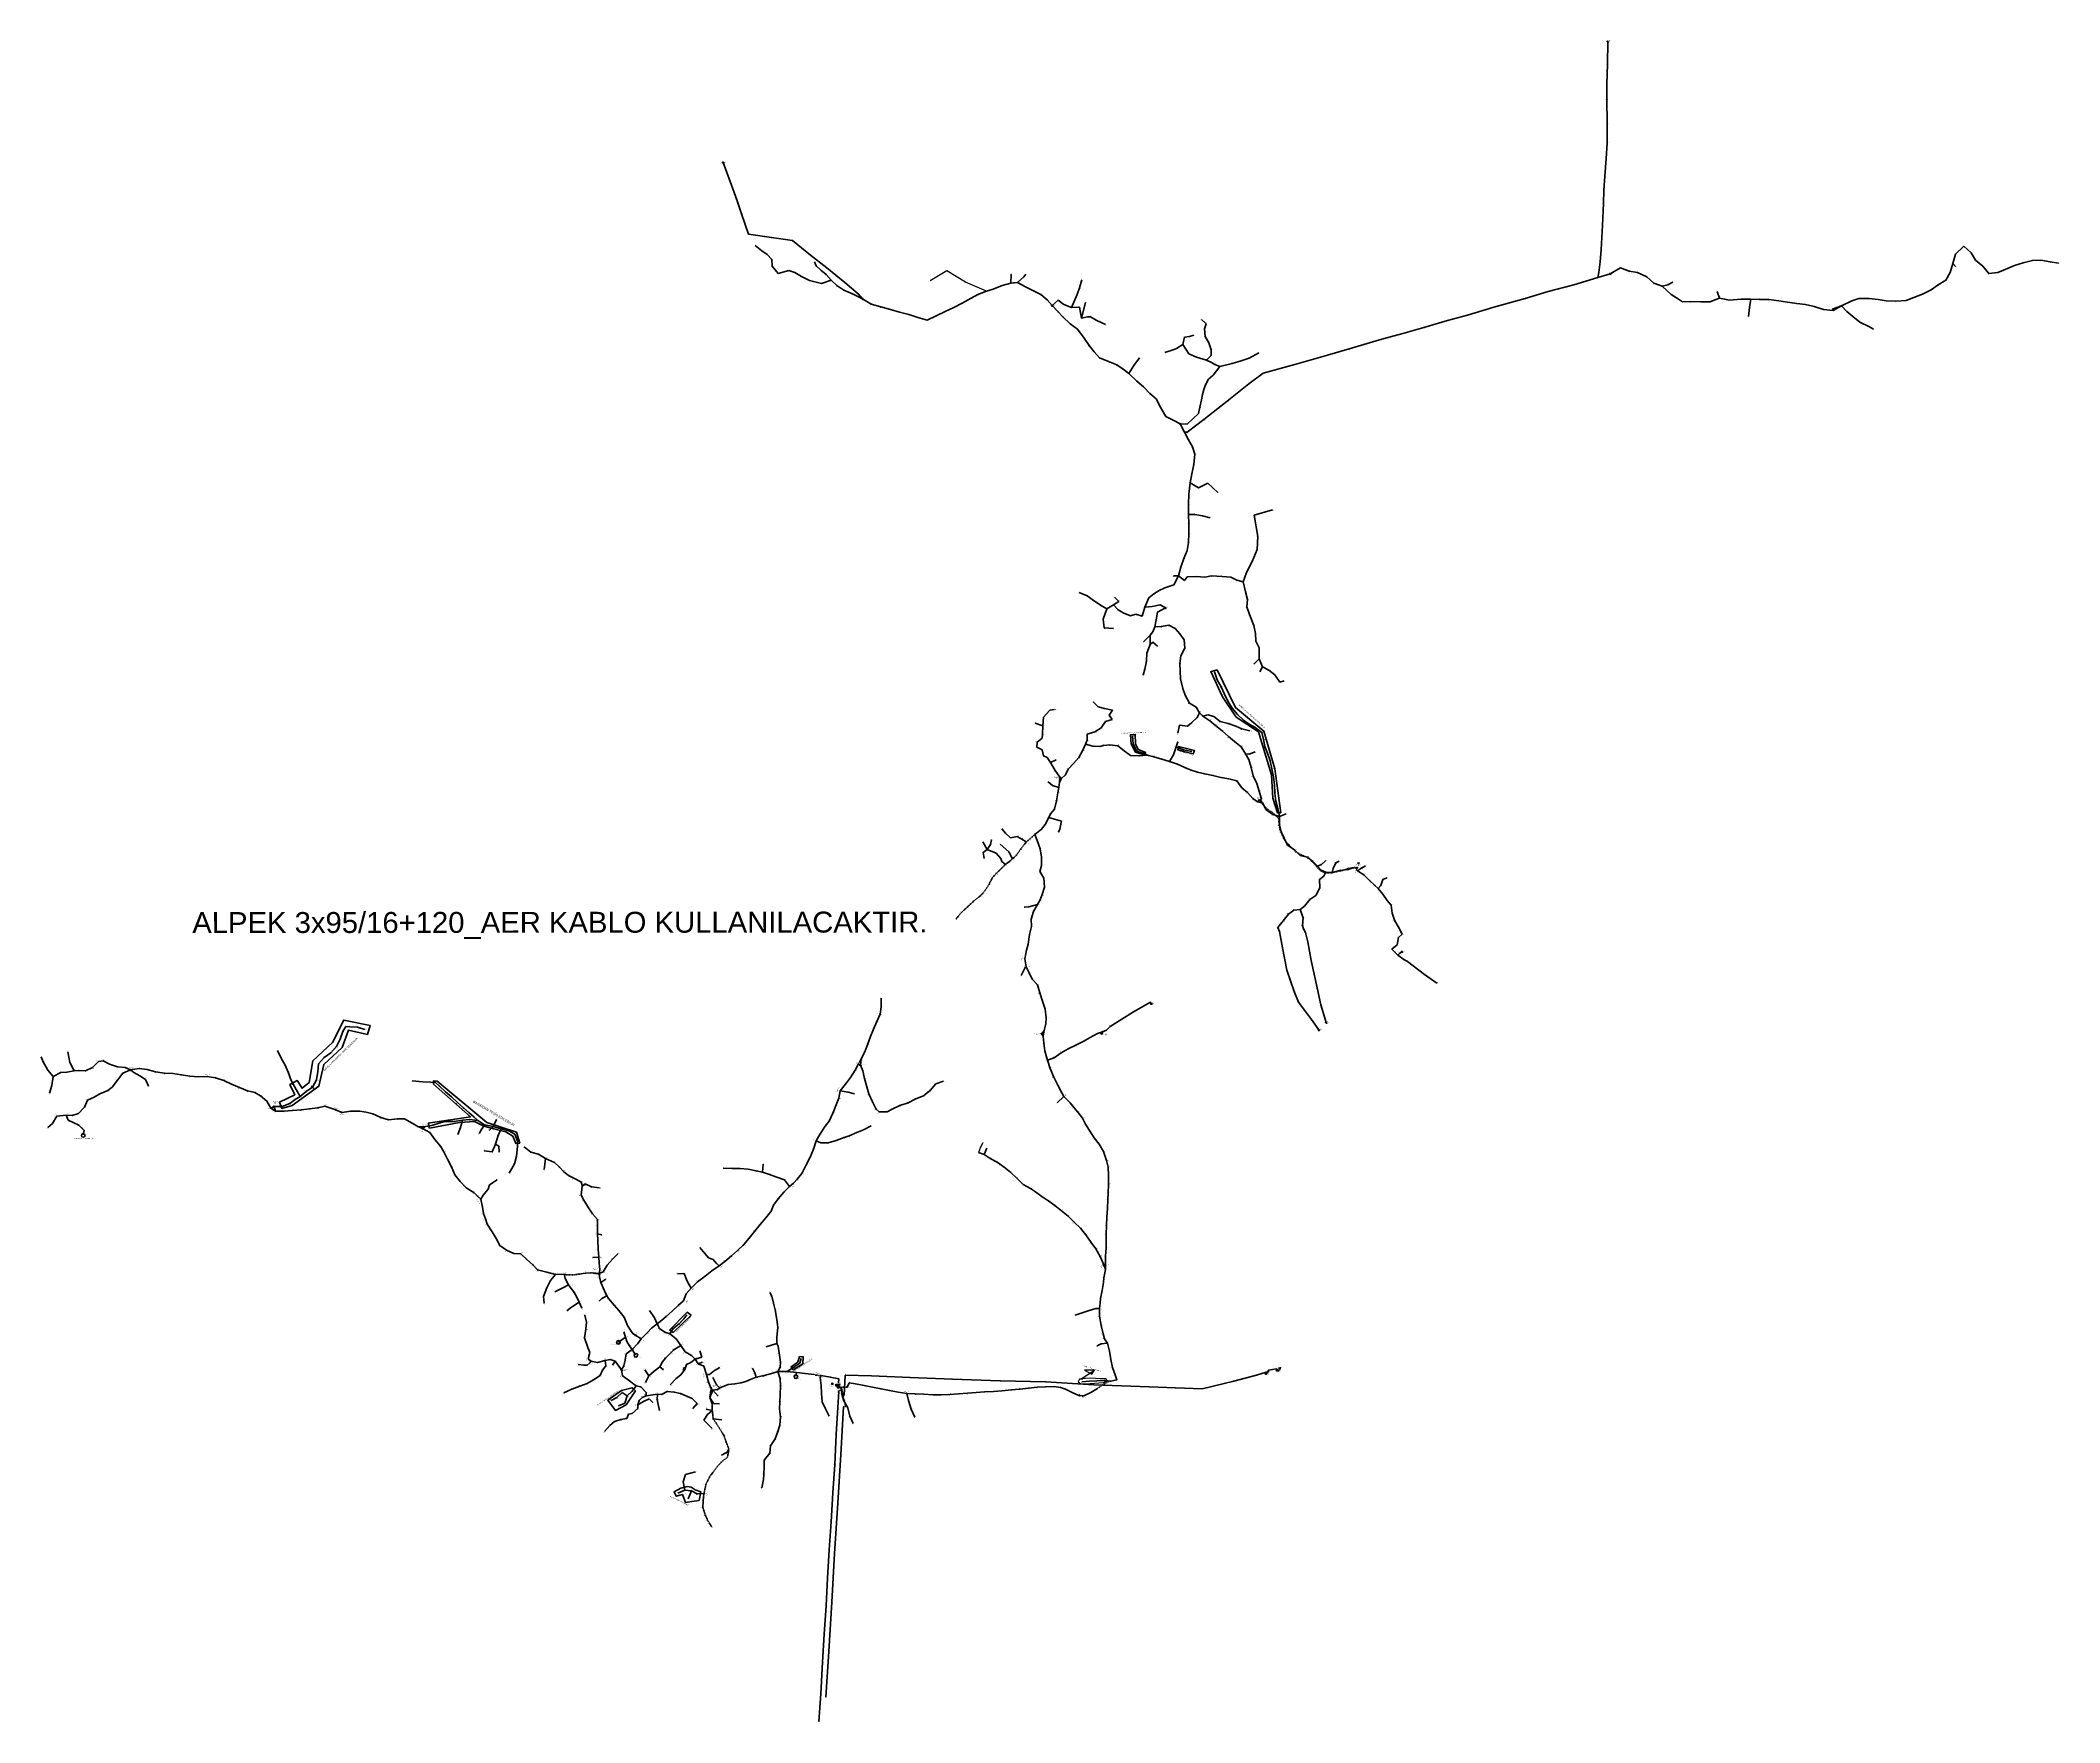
# Model space of a CAD drawing. Header units: millimetres. Extents: x 533048 to 542367, y 4141668 to 4149433.
import ezdxf
from ezdxf.enums import TextEntityAlignment as Align

# ---------------------------------------------------------------- set-up
doc = ezdxf.new("R2010")
doc.units = ezdxf.units.MM
doc.linetypes.add('DASHDOT', pattern=[5, 2.5, -1.25, 0, -1.25])
doc.linetypes.add('DASHED', pattern=[3.75, 2.5, -1.25])
for name, color, linetype, lineweight in [('DIREK_AG_MEVCUT', 120, 'Continuous', 25), ('DIREK_AG_YENI', 108, 'Continuous', 25), ('DIREK_ENH_MEVCUT', 6, 'Continuous', 25), ('DIREK_ENH_YENI', 6, 'Continuous', 25), ('DIREK_OG_MEVCUT', 16, 'Continuous', 25), ('DIREK_OG_YENI', 10, 'Continuous', 25), ('HAT_ABONE_HAVAI_MEVCUT', 56, 'Continuous', 30), ('HAT_ABONE_HAVAI_YENI', 30, 'Continuous', 30), ('HAT_AG_HAVAI_BYSK', 3, 'Continuous', 50), ('HAT_AG_HAVAI_MEVCUT', 126, 'Continuous', 50), ('HAT_AG_HAVAI_YENI', 3, 'Continuous', 50), ('HAT_AG_YERALTI_YENI', 3, 'DASHDOT', 50), ('HAT_ENH_HAVAI_BYSK', 6, 'Continuous', 70), ('HAT_ENH_HAVAI_MEVCUT', 6, 'Continuous', 70), ('HAT_OG_HAVAI_ILERDE', 1, 'DASHED', 70), ('HAT_OG_HAVAI_MEVCUT', 48, 'Continuous', 70), ('HAT_OG_HAVAI_YENI', 1, 'Continuous', 70), ('HAT_OG_YERALTI_MEVCUT', 48, 'DASHDOT', 70), ('HAT_OG_YERALTI_YENI', 1, 'DASHDOT', 70), ('KULLANICI', 1, 'Continuous', 25), ('NODE_OG_MEVCUT', 5, 'Continuous', 25), ('TRAFO_MEVCUT', 5, 'Continuous', 30), ('TRAFO_TADILAT_BYSK', 5, 'Continuous', 30), ('TRAFO_YENI', 5, 'Continuous', 30)]:
    doc.layers.add(name, color=color, linetype=linetype, lineweight=lineweight)
doc.layers.add('DIREK_AG_TADILAT_BYSK', color=3, linetype='Continuous')
doc.layers.add('NIA_AG', color=5, linetype='Continuous')
doc.styles.add('Direk', font='B_CAD')
doc.styles.get("Standard").update_dxf_attribs({"font": 'Arial'})
doc.dimstyles.new('ISO-25', dxfattribs={"dimtxt": 0.18, "dimasz": 0.18, "dimexe": 0.18, "dimexo": 0.0625, "dimgap": 0.09, "dimtad": 0, "dimtih": 1, "dimtoh": 1, "dimdec": 4, "dimzin": 0, "dimdsep": 46, "dimtxsty": 'Standard', "dimcen": 0.09, "dimadec": 0, "dimazin": 0, "dimtfac": 1, "dimtdec": 4, "dimtofl": 0, "dimtmove": 0, "dimatfit": 3, "dimfxl": 1, "dimtolj": 1, "dimtzin": 0, "dimarcsym": 0})

# ---------------------------------------------------------------- blocks, each defined once
blk = doc.blocks.new('AG_NIA', base_point=(-64.4296, 129.8924))
at = {"layer": 'NIA_AG'}
for p, q in [((-64.429604, 132.292432), (-65.529604, 132.292432)), ((-64.429604, 127.492432), (-65.529604, 127.492432)), ((-64.429604, 127.492432), (-64.429604, 132.292432))]:
    blk.add_line(p, q, dxfattribs=at)
blk = doc.blocks.new('*D12')
at = {"layer": 'Defpoints', "color": 0, "transparency": 16777216}
for p in [(536029.806, 4143320.436), (536004.123962, 4143273.343179), (536013.734334, 4143297.664147), (536022.786919, 4143297.541588), (536022.786919, 4143297.541588)]:
    blk.add_point(p, dxfattribs=at)
at = {"layer": 'DIREK_AG_YENI', "color": 0, "lineweight": -2, "transparency": 16777216}
for start, end in [(154.731356, 231.219719), (74.094424, 150.582787)]:
    blk.add_arc((536022.786919, 4143297.541588), 9.053414, start, end, dxfattribs=at)
at = {"layer": 'DIREK_AG_YENI', "color": 0, "transparency": 16777216}
for points in [[(536017.097887, 4143290.460395), (536017.135, 4143290.507539), (536017.257877, 4143290.372627)], [(536025.259524, 4143306.219621), (536025.27654, 4143306.277158), (536025.440642, 4143306.197341)]]:
    blk.add_solid(points, dxfattribs=at)
at = {"layer": 'DIREK_AG_YENI', "color": 0, "transparency": 16777216, "insert": (536014.745012, 4143301.699959), "char_height": 0.18, "attachment_point": 5, "rotation": 242.6570715679}
blk.add_mtext('\\A1;159%%d', dxfattribs=at)
blk = doc.blocks.new('YENI_BINA_KARE')
blk.add_hatch(color=5).paths.add_polyline_path([(-2.25, -2.25), (2.25, -2.25), (2.25, 2.25), (-2.25, 2.25)])
at = {"layer": 'TRAFO_TADILAT_BYSK', "linetype": 'Continuous'}
for p, q in [((-2.25, -2.25), (-2.25, 2.25)), ((-2.25, 2.25), (2.25, 2.25)), ((0, 1.8), (0, 2.7)), ((2.25, 2.25), (2.25, -2.25)), ((2.25, -2.25), (-2.25, -2.25))]:
    blk.add_line(p, q, dxfattribs=at)
blk = doc.blocks.new('YENI_BETKOSK')
at = {"layer": 'TRAFO_YENI', "linetype": 'Continuous'}
for p, q in [((-3.4, 2), (0, 3.6)), ((-1.8, 2), (-3.4, 2)), ((-1.8, -2), (-1.8, 2)), ((0, 3.6), (3.4, 2)), ((3.4, 2), (1.8, 2)), ((1.8, 2), (1.8, -2)), ((1.8, -2), (-1.8, -2))]:
    blk.add_line(p, q, dxfattribs=at)
for points in [[(-3.4, 2), (-1.8, 2), (-1.8, 2.752941)], [(-1.8, 2.752941), (0, -2), (0, 3.6)], [(-1.8, -2), (-1.8, 2.752941), (0, -2)], [(0, -2), (0, 3.6), (1.8, -2)], [(0, 3.6), (1.8, -2), (1.8, 2.752941)], [(1.8, 2), (1.8, 2.752941), (3.4, 2)]]:
    blk.add_solid(points, dxfattribs=at)
blk = doc.blocks.new('MEV_DIREK_OZEL')
h = blk.add_hatch(color=32)
h.paths.add_polyline_path([(-2.1, 1), (-2.3, 1.1), (-3.3, -0.5), (-3.1, -0.6), (-2.6, 0.1), (-1.9, -0.4), (-1.8, -0.2), (-2.5, 0.3)])
h.paths.add_polyline_path([(-3.4, -0.1), (-3.3, -0.2), (-2.6, 1), (-2.7, 1.1)])
h.paths.add_polyline_path([(-3.5, 0.3), (-3.4, 0.2), (-3, 0.8), (-3.2, 0.9)])
h.paths.add_polyline_path([(-3.6, 0.8), (-3.6, 0.7), (-3.5, 0.6), (-3.4, 0.8)])
h.paths.add_polyline_path([(-1.5, -2.3), (-2.2, -2.3), (-2.5, -3.5), (-2.4, -3.5), (-2.2, -2.5), (-1.9, -2.5), (-2.1, -3.5), (-2, -3.5), (-1.8, -2.5), (-1.5, -2.5), (-1.7, -3.5), (-1.6, -3.5), (-1.4, -2.5), (-1.1, -2.5), (-1.3, -3.5), (-1.2, -3.5), (-1, -2.5), (-0.7, -2.5), (-0.9, -3.5), (-0.8, -3.5), (-0.5, -2.3), (-1.3, -2.3), (-1.3, -1.4), (-1.5, -1.4)])
at = {"layer": 'TRAFO_MEVCUT'}
for points in [[(2.4, -1.6), (2.2, -1.9), (2.1, -1.4), (2, -1.4), (2.1, -2.3), (2.3, -2), (2.4, -2.7), (2.1, -2.7), (2.4, -2.9), (2.4, -2.9), (2.7, -2.5), (2.5, -2.6)], [(2.4, -1.6), (2.2, -1.9), (2.1, -1.4), (2, -1.4), (2.1, -2.3), (2.3, -2), (2.4, -2.7), (2.1, -2.7), (2.4, -2.9), (2, -3.2), (2.2, -3.8), (2.3, -3.7), (2.1, -3.3), (2.3, -3.1), (2.5, -3.6), (2.5, -3.6), (2.4, -3.1), (2.5, -2.9), (2.7, -3.4), (2.8, -3.4), (2.6, -2.9), (2.8, -2.8), (3, -3.2), (3, -3.2), (2.8, -2.7), (3, -2.6), (3.2, -3.1), (3.3, -3), (3, -2.4), (2.4, -2.9), (2.7, -2.5), (2.5, -2.6)], [(3, -2.6), (3.2, -3.1), (3.3, -3), (3, -2.4), (2.4, -2.9), (2.7, -2.5), (2.5, -2.6), (2.4, -1.6), (2.2, -1.9), (2.1, -1.4), (2, -1.4), (2.1, -2.3), (2.3, -2), (2.4, -2.7), (2.1, -2.7), (2.4, -2.9), (2, -3.2), (2.2, -3.8), (2.3, -3.7), (2.1, -3.3), (2.3, -3.1), (2.5, -3.6), (2.5, -3.6), (2.4, -3.1), (2.5, -2.9), (2.7, -3.4), (2.8, -3.4), (2.6, -2.9), (2.8, -2.8), (3, -3.2), (3, -3.2), (2.8, -2.7)]]:
    blk.add_hatch(color=32, dxfattribs=at).paths.add_polyline_path(points)
at = {"layer": 'TRAFO_MEVCUT', "linetype": 'Continuous'}
for p, q in [((-2.5, -1.4), (0, 2.9)), ((2.5, -1.4), (0, 2.9)), ((-2.5, -1.4), (2.5, -1.4))]:
    blk.add_line(p, q, dxfattribs=at)
at = {"layer": 'TRAFO_MEVCUT', "color": 32, "flags": 128}
blk.add_lwpolyline([(2, -1.4), (2.1, -1.4), (2.2, -1.9), (2.4, -1.6), (2.5, -2.6), (2.7, -2.5), (2.4, -2.9), (3, -2.4), (3.3, -3), (3.2, -3.1), (3, -2.6), (2.8, -2.7), (3, -3.2), (3, -3.2), (2.8, -2.8), (2.6, -2.9), (2.8, -3.4), (2.7, -3.4), (2.5, -2.9), (2.4, -3.1), (2.5, -3.6), (2.5, -3.6), (2.3, -3.1), (2.1, -3.3), (2.3, -3.7), (2.2, -3.8), (2, -3.2), (2.4, -2.9), (2.1, -2.7), (2.4, -2.7), (2.3, -2), (2.1, -2.3), (2, -1.4)], dxfattribs=at)
at = {"layer": 'TRAFO_MEVCUT', "linetype": 'Continuous'}
for centre, radius in [((0, 0), 0.804), ((-0.3, 1.3), 0.12), ((0.3, 1.3), 0.12)]:
    blk.add_circle(centre, radius, dxfattribs=at)
at = {"layer": 'TRAFO_TADILAT_BYSK', "color": 32, "flags": 128}
for points in [[(-3.5, 0.6), (-3.4, 0.8), (-3.6, 0.8), (-3.6, 0.7), (-3.5, 0.6)], [(-3.4, 0.2), (-3, 0.8), (-3.2, 0.9), (-3.5, 0.3), (-3.4, 0.2)], [(-3.3, -0.2), (-2.6, 1), (-2.7, 1.1), (-3.4, -0.1), (-3.3, -0.2)], [(-1.8, -0.2), (-2.5, 0.3), (-2.1, 1), (-2.3, 1.1), (-3.3, -0.5), (-3.1, -0.6), (-2.6, 0.1), (-1.9, -0.4), (-1.8, -0.2)], [(-1.3, -1.4), (-1.5, -1.4), (-1.5, -2.3), (-2.2, -2.3), (-2.5, -3.5), (-2.4, -3.5), (-2.2, -2.5), (-1.9, -2.5), (-2.1, -3.5), (-2, -3.5), (-1.8, -2.5), (-1.5, -2.5), (-1.7, -3.5), (-1.6, -3.5), (-1.4, -2.5), (-1.1, -2.5), (-1.3, -3.5), (-1.2, -3.5), (-1, -2.5), (-0.7, -2.5), (-0.9, -3.5), (-0.8, -3.5), (-0.5, -2.3), (-1.3, -2.3), (-1.3, -1.4)]]:
    blk.add_lwpolyline(points, dxfattribs=at)
blk = doc.blocks.new('YENI_DIREK')
h = blk.add_hatch(color=32)
h.paths.add_polyline_path([(-3.3, -0.5), (-3.1, -0.6), (-2.6, 0.1), (-1.9, -0.3), (-1.8, -0.2), (-2.5, 0.3), (-2.1, 1), (-2.3, 1.1)])
h.paths.add_polyline_path([(-3.4, -0.2), (-3.3, -0.2), (-2.6, 1), (-2.7, 1.1)])
h.paths.add_polyline_path([(-3.5, 0.3), (-3.4, 0.2), (-3, 0.8), (-3.1, 0.9)])
h.paths.add_polyline_path([(-3.4, 0.7), (-3.5, 0.8), (-3.6, 0.7), (-3.5, 0.6)])
h.paths.add_polyline_path([(-1.3, -1.4), (-1.5, -1.4), (-1.5, -2.3), (-2.2, -2.3), (-2.5, -3.5), (-2.4, -3.5), (-2.2, -2.5), (-1.9, -2.5), (-2.1, -3.5), (-2, -3.5), (-1.8, -2.5), (-1.5, -2.5), (-1.7, -3.5), (-1.6, -3.5), (-1.4, -2.5), (-1.1, -2.5), (-1.3, -3.5), (-1.2, -3.5), (-1, -2.5), (-0.7, -2.5), (-0.9, -3.5), (-0.8, -3.5), (-0.5, -2.3), (-1.3, -2.3)])
at = {"layer": 'TRAFO_YENI'}
for points in [[(2.3, -1.6), (2.1, -1.9), (2, -1.4), (1.9, -1.4), (2, -2.3), (2.2, -2), (2.3, -2.7), (2.1, -2.7), (2.4, -2.9), (2.4, -2.9), (2.6, -2.5), (2.4, -2.6)], [(2.3, -1.6), (2.1, -1.9), (2, -1.4), (1.9, -1.4), (2, -2.3), (2.2, -2), (2.3, -2.7), (2.1, -2.7), (2.4, -2.9), (1.9, -3.2), (2.2, -3.8), (2.2, -3.7), (2, -3.3), (2.2, -3.1), (2.4, -3.6), (2.5, -3.6), (2.3, -3.1), (2.5, -2.9), (2.6, -3.4), (2.7, -3.4), (2.5, -2.9), (2.7, -2.8), (2.9, -3.2), (2.9, -3.2), (2.8, -2.7), (2.9, -2.6), (3.1, -3.1), (3.2, -3), (2.9, -2.4), (2.4, -2.9), (2.6, -2.5), (2.4, -2.6)], [(2.9, -2.6), (3.1, -3.1), (3.2, -3), (2.9, -2.4), (2.4, -2.9), (2.6, -2.5), (2.4, -2.6), (2.3, -1.6), (2.1, -1.9), (2, -1.4), (1.9, -1.4), (2, -2.3), (2.2, -2), (2.3, -2.7), (2.1, -2.7), (2.4, -2.9), (1.9, -3.2), (2.2, -3.8), (2.2, -3.7), (2, -3.3), (2.2, -3.1), (2.4, -3.6), (2.5, -3.6), (2.3, -3.1), (2.5, -2.9), (2.6, -3.4), (2.7, -3.4), (2.5, -2.9), (2.7, -2.8), (2.9, -3.2), (2.9, -3.2), (2.8, -2.7)]]:
    blk.add_hatch(color=32, dxfattribs=at).paths.add_polyline_path(points)
at = {"layer": 'TRAFO_TADILAT_BYSK', "color": 32, "flags": 128}
for points in [[(-3.5, 0.6), (-3.4, 0.7), (-3.5, 0.8), (-3.6, 0.7), (-3.5, 0.6)], [(-3.4, 0.2), (-3, 0.8), (-3.1, 0.9), (-3.5, 0.3), (-3.4, 0.2)], [(-3.3, -0.2), (-2.6, 1), (-2.7, 1.1), (-3.4, -0.2), (-3.3, -0.2)], [(-1.8, -0.2), (-2.5, 0.3), (-2.1, 1), (-2.3, 1.1), (-3.3, -0.5), (-3.1, -0.6), (-2.6, 0.1), (-1.9, -0.3), (-1.8, -0.2)], [(-1.3, -1.4), (-1.5, -1.4), (-1.5, -2.3), (-2.2, -2.3), (-2.5, -3.5), (-2.4, -3.5), (-2.2, -2.5), (-1.9, -2.5), (-2.1, -3.5), (-2, -3.5), (-1.8, -2.5), (-1.5, -2.5), (-1.7, -3.5), (-1.6, -3.5), (-1.4, -2.5), (-1.1, -2.5), (-1.3, -3.5), (-1.2, -3.5), (-1, -2.5), (-0.7, -2.5), (-0.9, -3.5), (-0.8, -3.5), (-0.5, -2.3), (-1.3, -2.3), (-1.3, -1.4)]]:
    blk.add_lwpolyline(points, dxfattribs=at)
at = {"layer": 'TRAFO_YENI', "linetype": 'Continuous'}
for p, q in [((-2.5, -1.4), (0, 2.9)), ((2.5, -1.4), (0, 2.9)), ((-2.5, -1.4), (2.5, -1.4))]:
    blk.add_line(p, q, dxfattribs=at)
at = {"layer": 'TRAFO_YENI', "color": 32, "flags": 128}
blk.add_lwpolyline([(1.9, -1.4), (2, -1.4), (2.1, -1.9), (2.3, -1.6), (2.4, -2.6), (2.6, -2.5), (2.4, -2.9), (2.9, -2.4), (3.2, -3), (3.1, -3.1), (2.9, -2.6), (2.8, -2.7), (2.9, -3.2), (2.9, -3.2), (2.7, -2.8), (2.5, -2.9), (2.7, -3.4), (2.6, -3.4), (2.5, -2.9), (2.3, -3.1), (2.5, -3.6), (2.4, -3.6), (2.2, -3.1), (2, -3.3), (2.2, -3.7), (2.2, -3.8), (1.9, -3.2), (2.4, -2.9), (2.1, -2.7), (2.3, -2.7), (2.2, -2), (2, -2.3), (1.9, -1.4)], dxfattribs=at)
at = {"layer": 'TRAFO_YENI', "linetype": 'Continuous'}
for points in [[(-2.5, -1.4), (0, -1.4), (0, 2.9)], [(0, -1.4), (0, 2.9), (2.5, -1.4)]]:
    blk.add_solid(points, dxfattribs=at)
blk = doc.blocks.new('MEV_INDMERK_KARE')
at = {"layer": 'TRAFO_MEVCUT', "linetype": 'Continuous'}
for p, q in [((-5.268651, -2.925), (-5.268651, 2.925)), ((-5.268651, 2.925), (5.268651, 2.925)), ((0, 2.535), (0, 3.315)), ((5.268651, 2.925), (5.268651, -2.925)), ((5.268651, -2.925), (-5.268651, -2.925))]:
    blk.add_line(p, q, dxfattribs=at)
blk = doc.blocks.new('MEV_INDMERK')
at = {"layer": 'TRAFO_MEVCUT', "linetype": 'Continuous'}
for p, q in [((-4.4, 2.4), (0, 4.6)), ((-2.8, 2.4), (-4.4, 2.4)), ((-2.8, -2.4), (-2.8, 2.4)), ((0, 4.6), (4.4, 2.4)), ((4.4, 2.4), (2.8, 2.4)), ((2.8, -2.4), (2.8, 2.4)), ((-2.8, -2.4), (2.8, -2.4))]:
    blk.add_line(p, q, dxfattribs=at)
at = {"layer": 'TRAFO_MEVCUT', "linetype": 'Continuous', "width": 0.6}
blk.add_text('İND.', height=2, rotation=90, dxfattribs=at).set_placement((5.417363, -0.010583), align=Align.CENTER)
blk = doc.blocks.new('MEV_BINA_KARE')
at = {"layer": 'TRAFO_MEVCUT', "linetype": 'Continuous'}
for p, q in [((-2.25, -2.25), (-2.25, 2.25)), ((-2.25, 2.25), (2.25, 2.25)), ((0, 1.8), (0, 2.7)), ((2.25, 2.25), (2.25, -2.25)), ((2.25, -2.25), (-2.25, -2.25))]:
    blk.add_line(p, q, dxfattribs=at)
blk = doc.blocks.new('MEV_KOK')
at = {"layer": 'TRAFO_MEVCUT', "linetype": 'Continuous'}
for p, q in [((-3.4, 2), (0, 3.6)), ((-1.8, 2), (-3.4, 2)), ((-1.8, -2), (-1.8, 2)), ((0, 3.6), (3.4, 2)), ((1.8, 2), (1.8, -2)), ((3.4, 2), (1.8, 2)), ((1.8, -2), (-1.8, -2))]:
    blk.add_line(p, q, dxfattribs=at)
at = {"layer": 'TRAFO_MEVCUT', "linetype": 'Continuous', "width": 0.6}
blk.add_text('KÖK', height=2, rotation=90, dxfattribs=at).set_placement((4.309503, -0.129101), align=Align.CENTER)
blk = doc.blocks.new('MEV_DIREK')
h = blk.add_hatch(color=32)
h.paths.add_polyline_path([(-2.1, 1), (-2.4, 1.1), (-3.3, -0.5), (-3.1, -0.7), (-2.7, 0.1), (-1.9, -0.4), (-1.8, -0.2), (-2.6, 0.2)])
h.paths.add_polyline_path([(-3.5, -0.2), (-3.3, -0.2), (-2.6, 1), (-2.7, 1.1)])
h.paths.add_polyline_path([(-3.5, 0.3), (-3.4, 0.2), (-3.1, 0.8), (-3.2, 0.9)])
h.paths.add_polyline_path([(-3.6, 0.8), (-3.7, 0.7), (-3.5, 0.6), (-3.5, 0.7)])
h.paths.add_polyline_path([(-1.5, -2.3), (-2.3, -2.3), (-2.5, -3.5), (-2.4, -3.5), (-2.2, -2.5), (-1.9, -2.5), (-2.1, -3.5), (-2, -3.5), (-1.8, -2.5), (-1.5, -2.5), (-1.7, -3.5), (-1.6, -3.5), (-1.4, -2.5), (-1.1, -2.5), (-1.3, -3.5), (-1.2, -3.5), (-1, -2.5), (-0.7, -2.5), (-0.9, -3.5), (-0.8, -3.5), (-0.6, -2.3), (-1.3, -2.3), (-1.3, -1.4), (-1.5, -1.4)])
at = {"layer": 'TRAFO_MEVCUT'}
for points in [[(2.4, -1.6), (2.1, -1.9), (2.1, -1.4), (1.9, -1.4), (2, -2.3), (2.2, -2), (2.3, -2.7), (2.1, -2.7), (2.4, -2.9), (2.4, -2.9), (2.6, -2.5), (2.4, -2.6)], [(2.4, -1.6), (2.1, -1.9), (2.1, -1.4), (1.9, -1.4), (2, -2.3), (2.2, -2), (2.3, -2.7), (2.1, -2.7), (2.4, -2.9), (2, -3.2), (2.2, -3.8), (2.3, -3.7), (2.1, -3.3), (2.3, -3.1), (2.4, -3.6), (2.5, -3.6), (2.3, -3.1), (2.5, -2.9), (2.7, -3.4), (2.7, -3.4), (2.6, -2.9), (2.7, -2.8), (2.9, -3.2), (3, -3.2), (2.8, -2.7), (3, -2.6), (3.1, -3.1), (3.2, -3), (3, -2.4), (2.4, -2.9), (2.6, -2.5), (2.4, -2.6)], [(3, -2.6), (3.1, -3.1), (3.2, -3), (3, -2.4), (2.4, -2.9), (2.6, -2.5), (2.4, -2.6), (2.4, -1.6), (2.1, -1.9), (2.1, -1.4), (1.9, -1.4), (2, -2.3), (2.2, -2), (2.3, -2.7), (2.1, -2.7), (2.4, -2.9), (2, -3.2), (2.2, -3.8), (2.3, -3.7), (2.1, -3.3), (2.3, -3.1), (2.4, -3.6), (2.5, -3.6), (2.3, -3.1), (2.5, -2.9), (2.7, -3.4), (2.7, -3.4), (2.6, -2.9), (2.7, -2.8), (2.9, -3.2), (3, -3.2), (2.8, -2.7)]]:
    blk.add_hatch(color=32, dxfattribs=at).paths.add_polyline_path(points)
at = {"layer": 'TRAFO_MEVCUT', "linetype": 'Continuous'}
for p, q in [((-2.5, -1.4), (0, 2.9)), ((2.5, -1.4), (0, 2.9)), ((-2.5, -1.4), (2.5, -1.4))]:
    blk.add_line(p, q, dxfattribs=at)
at = {"layer": 'TRAFO_MEVCUT', "color": 32, "flags": 128}
blk.add_lwpolyline([(1.9, -1.4), (2.1, -1.4), (2.1, -1.9), (2.4, -1.6), (2.4, -2.6), (2.6, -2.5), (2.4, -2.9), (3, -2.4), (3.2, -3), (3.1, -3.1), (3, -2.6), (2.8, -2.7), (3, -3.2), (2.9, -3.2), (2.7, -2.8), (2.6, -2.9), (2.7, -3.4), (2.7, -3.4), (2.5, -2.9), (2.3, -3.1), (2.5, -3.6), (2.4, -3.6), (2.3, -3.1), (2.1, -3.3), (2.3, -3.7), (2.2, -3.8), (2, -3.2), (2.4, -2.9), (2.1, -2.7), (2.3, -2.7), (2.2, -2), (2, -2.3), (1.9, -1.4)], dxfattribs=at)
at = {"layer": 'TRAFO_TADILAT_BYSK', "color": 32, "flags": 128}
for points in [[(-3.5, 0.6), (-3.5, 0.7), (-3.6, 0.8), (-3.7, 0.7), (-3.5, 0.6)], [(-3.3, -0.2), (-2.6, 1), (-2.7, 1.1), (-3.5, -0.2), (-3.3, -0.2)], [(-3.4, 0.2), (-3.1, 0.8), (-3.2, 0.9), (-3.5, 0.3), (-3.4, 0.2)], [(-1.8, -0.2), (-2.6, 0.2), (-2.1, 1), (-2.4, 1.1), (-3.3, -0.5), (-3.1, -0.7), (-2.7, 0.1), (-1.9, -0.4), (-1.8, -0.2)], [(-1.3, -1.4), (-1.5, -1.4), (-1.5, -2.3), (-2.3, -2.3), (-2.5, -3.5), (-2.4, -3.5), (-2.2, -2.5), (-1.9, -2.5), (-2.1, -3.5), (-2, -3.5), (-1.8, -2.5), (-1.5, -2.5), (-1.7, -3.5), (-1.6, -3.5), (-1.4, -2.5), (-1.1, -2.5), (-1.3, -3.5), (-1.2, -3.5), (-1, -2.5), (-0.7, -2.5), (-0.9, -3.5), (-0.8, -3.5), (-0.6, -2.3), (-1.3, -2.3), (-1.3, -1.4)]]:
    blk.add_lwpolyline(points, dxfattribs=at)

msp = doc.modelspace()

# ---------------------------------------------------------------- linework, layer by layer
at = {"color": 6, "lineweight": 53}
for centre in [(533245.648902, 4144378.516677), (535715.64832, 4143423.289618), (535796.675336, 4143363.766529), (536534.975414, 4143264.974085)]:
    msp.add_circle(centre, 8.454936, dxfattribs=at)
at = {"layer": 'HAT_ABONE_HAVAI_MEVCUT'}
for p, q in [((537232.018094, 4148369.33868), (537154.483931, 4148323.779565)), ((537317.512325, 4148317.088754), (537232.018094, 4148369.33868)), ((537414.775671, 4148275.574675), (537317.512325, 4148317.088754))]:
    msp.add_line(p, q, dxfattribs=at)
at = {"layer": 'HAT_ABONE_HAVAI_YENI'}
for p, q in [((537397.815791, 4144344.124781), (537386.832, 4144324.031)), ((537386.832, 4144324.031), (537377.268, 4144300.225))]:
    msp.add_line(p, q, dxfattribs=at)
at = {"layer": 'HAT_AG_HAVAI_BYSK'}
for p, q in [((538289.058, 4146172.322), (538324.248, 4146157.637)), ((537718.592426, 4145993.256485), (537748.218, 4145984.854)), ((537759.737602, 4145823.549371), (537760.889, 4145829.841)), ((537481.005139, 4145657.119902), (537485.354, 4145642.465)), ((537516.941392, 4145687.154994), (537534.72, 4145655.106)), ((537609.616716, 4145433.95554), (537650.523, 4145444.567)), ((537592.312264, 4145153.681112), (537597.167, 4145157.268)), ((533203.576, 4144677.016), (533183.9495, 4144715.8469)), ((534163.396, 4144512.732), (534126.67, 4144511.666)), ((535156.248175, 4144173.43757), (535121.525, 4144150.337)), ((536383.959254, 4144245.800835), (536380.251, 4144208.558)), ((535401.926599, 4143708.380893), (535424.806, 4143736.673)), ((537919.549541, 4143579.13958), (537935.629, 4143579.883)), ((535749.188, 4143447.204), (535716.567, 4143423.892)), ((537944.185404, 4143415.876746), (537972.473, 4143419.907)), ((535587.862554, 4143337.038286), (535585.922398, 4143330.281897)), ((535779.075, 4143389.823), (535795.202, 4143366.365)), ((536464.037332, 4143332.270919), (536462.676569, 4143309.295879)), ((536135.733, 4143275.634), (536121.531, 4143275.324)), ((536451.537, 4143289.515), (536462.676569, 4143309.295879)), ((536524.604, 4143308.794), (536493.865, 4143289.352)), ((535797.97971, 4143223.090866), (535779.765, 4143198.545)), ((536155.236, 4143141.459), (536181.816, 4143140.238)), ((536079.705, 4142724.074), (536110.731, 4142725.678))]:
    msp.add_line(p, q, dxfattribs=at)
at = {"layer": 'HAT_AG_HAVAI_MEVCUT'}
for p, q in [((536378.003717, 4148461.914332), (536347.020579, 4148486.506373)), ((536402.101892, 4148445.543842), (536378.003717, 4148461.914332)), ((536423.440385, 4148422.275458), (536402.101892, 4148445.543842)), ((541874.318237, 4148403.767892), (541886.372782, 4148446.362097)), ((541886.372782, 4148446.362097), (541925.102717, 4148483.505824)), ((541925.102717, 4148483.505824), (541958.413105, 4148452.046013)), ((541958.413105, 4148452.046013), (541978.769454, 4148418.471256)), ((536424.754478, 4148391.387107), (536423.440385, 4148422.275458)), ((536452.716495, 4148357.222606), (536424.754478, 4148391.387107)), ((536502.060198, 4148370.692687), (536452.716495, 4148357.222606)), ((536529.796594, 4148362.08899), (536502.060198, 4148370.692687)), ((536560.198378, 4148343.665417), (536529.796594, 4148362.08899)), ((536627.624344, 4148391.889927), (536620.100019, 4148411.209138)), ((536649.266167, 4148372.690348), (536627.624344, 4148391.889927)), ((536673.771062, 4148351.947615), (536649.266167, 4148372.690348)), ((536697.950934, 4148326.133383), (536673.771062, 4148351.947615)), ((537526.6771, 4148313.098561), (537527.758054, 4148353.002881)), ((537587.431284, 4148341.460549), (537595.440728, 4148354.326446)), ((540339.869192, 4148382.919798), (540293.054762, 4148355.767095)), ((540339.869192, 4148382.919798), (540380.541217, 4148368.215296)), ((540380.541217, 4148368.215296), (540418.31927, 4148361.019477)), ((540418.31927, 4148361.019477), (540461.696324, 4148341.950078)), ((541841.318641, 4148327.074106), (541862.120946, 4148361.161977)), ((541862.120946, 4148361.161977), (541874.318237, 4148403.767892)), ((541874.318237, 4148403.767892), (541886.785845, 4148389.715659)), ((541978.769454, 4148418.471256), (542012.011909, 4148390.346471)), ((542012.011909, 4148390.346471), (542040.828038, 4148357.432635)), ((542040.828038, 4148357.432635), (542082.466024, 4148361.001606)), ((542082.466024, 4148361.001606), (542127.06207, 4148379.638519)), ((542127.06207, 4148379.638519), (542158.521881, 4148394.178768)), ((542158.521881, 4148394.178768), (542198.838026, 4148406.339703)), ((542198.838026, 4148406.339703), (542241.136931, 4148417.443166)), ((542241.136931, 4148417.443166), (542280.201946, 4148418.500638)), ((542280.201946, 4148418.500638), (542323.029588, 4148410.569594)), ((542323.029588, 4148410.569594), (542362.239044, 4148405.512846)), ((536597.710061, 4148324.964297), (536560.198378, 4148343.665417)), ((536653.214156, 4148311.217153), (536597.710061, 4148324.964297)), ((536697.950934, 4148326.133383), (536653.214156, 4148311.217153)), ((536723.965748, 4148301.062965), (536697.950934, 4148326.133383)), ((536756.190892, 4148280.742445), (536723.965748, 4148301.062965)), ((536795.757645, 4148263.358275), (536756.190892, 4148280.742445)), ((536795.757645, 4148263.358275), (536842.674453, 4148240.969769)), ((537557.326874, 4148316.029984), (537587.431284, 4148341.460549)), ((537806.017368, 4148200.742954), (537832.384782, 4148260.803973)), ((537844.317653, 4148290.494407), (537832.384782, 4148260.803973)), ((537844.317653, 4148290.494407), (537853.976803, 4148328.220576)), ((540461.696324, 4148341.950078), (540493.889475, 4148312.008281)), ((540493.889475, 4148312.008281), (540533.388268, 4148299.180951)), ((540533.388268, 4148299.180951), (540558.328666, 4148305.190415)), ((540533.388268, 4148299.180951), (540573.724867, 4148260.868788)), ((540558.328666, 4148305.190415), (540581.856597, 4148317.751812)), ((540573.724867, 4148260.868788), (540599.359019, 4148244.386622)), ((540797.923874, 4148243.847375), (540786.337404, 4148274.081605)), ((541694.109019, 4148246.003009), (541734.624613, 4148262.037172)), ((541734.624613, 4148262.037172), (541774.578272, 4148281.971462)), ((541774.578272, 4148281.971462), (541806.128437, 4148304.715713)), ((541806.128437, 4148304.715713), (541841.318641, 4148327.074106)), ((537744.570861, 4148233.478921), (537717.530993, 4148209.642246)), ((537771.409334, 4148214.507276), (537744.570861, 4148233.478921)), ((537806.017368, 4148200.742954), (537771.409334, 4148214.507276)), ((537806.017368, 4148200.742954), (537843.019399, 4148202.278599)), ((537843.019399, 4148202.278599), (537852.556945, 4148151.404106)), ((537852.556945, 4148151.404106), (537871.055876, 4148222.684546)), ((540599.359019, 4148244.386622), (540626.421558, 4148226.162427)), ((540626.421558, 4148226.162427), (540664.626406, 4148227.735038)), ((540664.626406, 4148227.735038), (540711.008157, 4148226.405375)), ((540711.008157, 4148226.405375), (540752.50652, 4148226.015983)), ((540752.50652, 4148226.015983), (540797.923874, 4148243.847375)), ((540797.923874, 4148243.847375), (540843.668797, 4148234.334025)), ((540843.668797, 4148234.334025), (540896.351338, 4148238.595992)), ((540896.351338, 4148238.595992), (540941.307402, 4148238.137143)), ((540935.736061, 4148200.643152), (540930.449462, 4148158.369669)), ((540941.307402, 4148238.137143), (540935.736061, 4148200.643152)), ((540941.307402, 4148238.137143), (540983.119621, 4148237.257676)), ((540983.119621, 4148237.257676), (541024.268854, 4148236.772443)), ((541024.268854, 4148236.772443), (541071.041683, 4148231.18004)), ((541071.041683, 4148231.18004), (541111.001947, 4148224.062436)), ((541111.001947, 4148224.062436), (541153.748982, 4148219.191464)), ((541153.748982, 4148219.191464), (541194.421007, 4148213.904101)), ((541194.421007, 4148213.904101), (541234.451052, 4148204.253525)), ((541234.451052, 4148204.253525), (541276.648278, 4148191.543517)), ((541276.648278, 4148191.543517), (541321.438959, 4148186.467208)), ((541360.385966, 4148207.155175), (541317.602125, 4148192.450674)), ((541321.438959, 4148186.467208), (541360.385966, 4148207.155175)), ((541360.385966, 4148207.155175), (541408.071033, 4148230.448783)), ((541360.385966, 4148207.155175), (541384.389969, 4148181.24641)), ((541384.389969, 4148181.24641), (541412.809546, 4148158.114196)), ((541408.071033, 4148230.448783), (541439.748283, 4148241.63359)), ((541439.748283, 4148241.63359), (541487.812262, 4148242.099512)), ((541487.812262, 4148242.099512), (541528.875364, 4148237.015509)), ((541528.875364, 4148237.015509), (541566.142736, 4148230.60357)), ((541566.142736, 4148230.60357), (541610.334455, 4148228.804615)), ((541610.334455, 4148228.804615), (541658.072256, 4148232.714565)), ((541658.072256, 4148232.714565), (541694.109019, 4148246.003009)), ((537852.556945, 4148151.404106), (537880.714501, 4148157.300347)), ((537880.714501, 4148157.300347), (537893.933886, 4148157.368258)), ((537893.933886, 4148157.368258), (537919.925475, 4148142.44716)), ((537919.925475, 4148142.44716), (537962.938964, 4148122.142964)), ((538351.842499, 4148065.993504), (538370.535987, 4148072.172523)), ((538428.924276, 4148125.443775), (538407.336817, 4148144.450125)), ((538420.944124, 4148101.210842), (538428.924276, 4148125.443775)), ((538423.289189, 4148066.974061), (538420.944124, 4148101.210842)), ((541412.809546, 4148158.114196), (541444.930278, 4148132.206116)), ((541444.930278, 4148132.206116), (541485.775159, 4148113.171609)), ((541485.775159, 4148113.171609), (541508.188383, 4148100.634751)), ((538275.526309, 4148004.936515), (538238.156636, 4147993.211804)), ((538291.169395, 4148010.802673), (538275.526309, 4148004.936515)), ((538320.021601, 4148028.720131), (538291.169395, 4148010.802673)), ((538320.021601, 4148028.720131), (538327.769861, 4148062.878039)), ((538348.937308, 4147986.585112), (538320.021601, 4148028.720131)), ((538327.769861, 4148062.878039), (538351.842499, 4148065.993504)), ((538383.195667, 4147970.550948), (538348.937308, 4147986.585112)), ((538440.962013, 4148037.028443), (538423.289189, 4148066.974061)), ((538429.743425, 4147957.562861), (538450.819213, 4147978.547673)), ((538451.83141, 4148004.423294), (538440.962013, 4148037.028443)), ((538450.819213, 4147978.547673), (538451.83141, 4148004.423294)), ((538626.523418, 4147965.979325), (538671.869462, 4147990.98874)), ((538070.573607, 4147894.834861), (538094.433607, 4147932.534668)), ((538094.433607, 4147932.534668), (538119.931225, 4147967.295118)), ((538429.743425, 4147957.562861), (538383.195667, 4147970.550948)), ((538453.016898, 4147946.367378), (538429.743425, 4147957.562861)), ((538438.657552, 4147870.010909), (538459.775719, 4147887.218304)), ((538468.937672, 4147937.851615), (538453.016898, 4147946.367378)), ((538459.775719, 4147887.218304), (538491.932901, 4147928.19368)), ((538468.937672, 4147937.851615), (538491.932901, 4147928.19368)), ((538491.932901, 4147928.19368), (538547.581461, 4147941.261363)), ((538547.581461, 4147941.261363), (538590.231458, 4147954.168794)), ((538590.231458, 4147954.168794), (538626.523418, 4147965.979325)), ((538405.904357, 4147773.242596), (538411.219308, 4147799.3423)), ((538411.219308, 4147799.3423), (538417.475597, 4147822.090455)), ((538417.475597, 4147822.090455), (538424.821682, 4147843.12009)), ((538424.821682, 4147843.12009), (538438.657552, 4147870.010909)), ((538340.596519, 4147661.896101), (538392.444275, 4147710.783237)), ((538392.444275, 4147710.783237), (538399.492089, 4147739.394754)), ((538399.492089, 4147739.394754), (538405.904357, 4147773.242596)), ((538340.596519, 4147661.896101), (538308.621497, 4147663.938384)), ((538353.769941, 4147390.525765), (538393.002239, 4147367.515468)), ((538393.002239, 4147367.515468), (538435.200031, 4147388.781856)), ((538481.360505, 4147346.137447), (538435.200031, 4147388.781856)), ((538346.573521, 4147244.71657), (538375.99421, 4147244.891853)), ((538375.99421, 4147244.891853), (538411.430268, 4147238.472277)), ((538411.430268, 4147238.472277), (538446.866327, 4147229.228088)), ((538649.615995, 4147241.957855), (538735.106771, 4147265.825838)), ((538666.30648, 4147142.624494), (538649.615995, 4147241.957855)), ((538663.694035, 4147082.777006), (538666.30648, 4147142.624494)), ((538640.704354, 4147028.130464), (538663.694035, 4147082.777006)), ((538301.238162, 4146962.218678), (538277.93867, 4146960.948967)), ((538327.523046, 4146940.397807), (538340.327533, 4146957.189728)), ((538340.327533, 4146957.189728), (538381.529866, 4146958.758572)), ((538381.529866, 4146958.758572), (538422.229977, 4146954.906826)), ((538422.229977, 4146954.906826), (538453.448302, 4146961.286314)), ((538501.548813, 4146958.846606), (538453.448302, 4146961.286314)), ((538541.726778, 4146954.90021), (538501.548813, 4146958.846606)), ((538569.797183, 4146940.868552), (538541.726778, 4146954.90021)), ((538598.3849, 4146934.509093), (538614.666555, 4146976.70581)), ((538614.666555, 4146976.70581), (538640.704354, 4147028.130464)), ((537879.708222, 4146868.596116), (537842.831669, 4146884.521944)), ((537906.725239, 4146849.625765), (537879.708222, 4146868.596116)), ((538005.049855, 4146862.496787), (538025.590119, 4146843.547183)), ((538598.3849, 4146934.509093), (538569.797183, 4146940.868552)), ((538598.3849, 4146934.509093), (538610.217561, 4146887.23965)), ((538619.29361, 4146852.99956), (538610.217561, 4146887.23965)), ((537939.979878, 4146826.654261), (537906.725239, 4146849.625765)), ((537969.868999, 4146809.209956), (537939.979878, 4146826.654261)), ((537969.868999, 4146809.209956), (537953.217512, 4146761.021891)), ((538000.080144, 4146827.445333), (537969.868999, 4146809.209956)), ((538000.080144, 4146827.445333), (538025.590119, 4146843.547183)), ((538000.080144, 4146827.445333), (538021.32544, 4146805.326347)), ((538021.32544, 4146805.326347), (538045.261332, 4146791.058204)), ((538078.313872, 4146776.254931), (538045.261332, 4146791.058204)), ((538078.313872, 4146776.254931), (538103.976423, 4146784.544637)), ((538132.351543, 4146775.224808), (538103.976423, 4146784.544637)), ((538144.736482, 4146817.073753), (538132.351543, 4146775.224808)), ((538615.933394, 4146817.761307), (538619.29361, 4146852.99956)), ((538627.880879, 4146783.511356), (538615.933394, 4146817.761307)), ((538648.221637, 4146731.880777), (538627.880879, 4146783.511356)), ((537953.217512, 4146761.021891), (537957.486234, 4146721.180881)), ((537957.486234, 4146721.180881), (538001.257398, 4146718.784863)), ((538139.649673, 4146657.665376), (538169.92237, 4146687.57873)), ((538169.352939, 4146644.08236), (538169.92237, 4146687.57873)), ((538181.795427, 4146703.387491), (538169.92237, 4146687.57873)), ((538191.404503, 4146725.568779), (538181.795427, 4146703.387491)), ((538655.135753, 4146695.552813), (538648.221637, 4146731.880777)), ((538657.743791, 4146660.314248), (538655.135753, 4146695.552813)), ((538154.023235, 4146604.320547), (538152.413216, 4146567.835335)), ((538169.352939, 4146644.08236), (538154.023235, 4146604.320547)), ((538169.352939, 4146644.08236), (538181.660292, 4146655.63)), ((538181.660292, 4146655.63), (538202.932259, 4146636.181344)), ((538673.32386, 4146628.640253), (538657.743791, 4146660.314248)), ((538672.68035, 4146578.925185), (538673.32386, 4146628.640253)), ((538137.288649, 4146503.799004), (538144.945286, 4146530.177304)), ((538144.945286, 4146530.177304), (538152.413216, 4146567.835335)), ((538478.493, 4146482.241), (538466.131, 4146518.024)), ((538672.68035, 4146578.925185), (538648.44107, 4146553.635584)), ((538688.880378, 4146542.226493), (538672.68035, 4146578.925185)), ((538688.880378, 4146542.226493), (538676.173545, 4146518.489402)), ((538688.880378, 4146542.226493), (538717.72471, 4146526.321367)), ((538745.501154, 4146504.979083), (538717.72471, 4146526.321367)), ((538767.878133, 4146470.480756), (538745.501154, 4146504.979083)), ((538496.723, 4146449.026), (538478.493, 4146482.241)), ((538513.373, 4146414.834), (538496.723, 4146449.026)), ((538528.873, 4146383.138), (538513.373, 4146414.834)), ((538767.878133, 4146470.480756), (538788.556981, 4146476.190905)), ((538548.235, 4146350.464), (538528.873, 4146383.138)), ((538572.873, 4146321.943), (538548.235, 4146350.464)), ((538600.093, 4146295.698), (538572.873, 4146321.943)), ((538091.934, 4146185.693), (538088.317, 4146222.895)), ((538626.879, 4146276.58), (538600.093, 4146295.698)), ((538654.715, 4146261.445), (538626.879, 4146276.58)), ((538684.729, 4146238.721), (538654.715, 4146261.445)), ((538692.694, 4146205.69), (538684.729, 4146238.721)), ((538107.653, 4146151.885), (538091.934, 4146185.693)), ((538135.418, 4146143.097), (538107.653, 4146151.885)), ((538155.544, 4146134.363), (538135.418, 4146143.097)), ((538324.248, 4146157.637), (538361.398, 4146150.629)), ((538699.094, 4146173.185), (538692.694, 4146205.69)), ((538710.611, 4146143.142), (538699.094, 4146173.185)), ((538723.309, 4146107.346), (538710.611, 4146143.142)), ((538731.713, 4146070.571), (538723.309, 4146107.346)), ((538738.202, 4146033.402), (538731.713, 4146070.571)), ((538743.055, 4145996.168), (538738.202, 4146033.402)), ((537718.592426, 4145993.256485), (537698.430809, 4146010.145492)), ((538744.894, 4145958.613), (538743.055, 4145996.168)), ((538750.374, 4145921.331), (538744.894, 4145958.613)), ((538758.724, 4145888.084), (538750.374, 4145921.331)), ((538766.233, 4145850.928), (538758.724, 4145888.084)), ((537432.205664, 4145721.959583), (537437.700589, 4145743.488241)), ((537753.593158, 4145791.444656), (537747.074819, 4145778.506742)), ((537759.737602, 4145823.549371), (537753.593158, 4145791.444656)), ((537397.627505, 4145733.91611), (537417.834359, 4145697.69613)), ((537398.944, 4145683.886437), (537417.834359, 4145697.69613)), ((537398.944, 4145683.886437), (537404.182959, 4145656.015164)), ((537432.205664, 4145721.959583), (537417.834359, 4145697.69613)), ((537417.834359, 4145697.69613), (537459.308734, 4145682.015394)), ((537459.308734, 4145682.015394), (537481.005139, 4145657.119902)), ((537477.089833, 4145722.609812), (537516.941392, 4145687.154994)), ((537609.616716, 4145433.95554), (537588.488599, 4145432.503198)), ((537574.834731, 4145115.974833), (537592.312264, 4145153.681112)), ((536927.651, 4145011.34), (536928.531651, 4144972.303974)), ((536892.323123, 4144868.865079), (536908.212869, 4144903.662316)), ((536923.825183, 4144938.877649), (536908.212869, 4144903.662316)), ((536923.825183, 4144938.877649), (536928.531651, 4144972.303974)), ((534414.115, 4144788.485), (534431.338, 4144822.802)), ((534431.338, 4144822.802), (534444.519, 4144858.975)), ((534444.519, 4144858.975), (534457.556, 4144880.805)), ((534475.629815, 4144880.11666), (534457.556, 4144880.805)), ((534475.629815, 4144880.11666), (534511.006, 4144877.521)), ((534511.006, 4144877.521), (534545.852, 4144867.441)), ((536866.880252, 4144800.522023), (536878.494916, 4144834.689318)), ((536878.494916, 4144834.689318), (536892.323123, 4144868.865079)), ((533183.9495, 4144715.8469), (533175.2166, 4144764.4431)), ((534159.343044, 4144735.054484), (534142.228, 4144769.859)), ((534178.317931, 4144703.15585), (534159.343044, 4144735.054484)), ((534331.635, 4144709.488), (534357.617, 4144737.646)), ((534357.617, 4144737.646), (534388.334, 4144760.059)), ((534388.334, 4144760.059), (534414.115, 4144788.485)), ((536836.161147, 4144732.03504), (536852.48964, 4144764.494934)), ((536852.48964, 4144764.494934), (536866.880252, 4144800.522023)), ((534191.879164, 4144670.002453), (534178.317931, 4144703.15585)), ((534191.879164, 4144670.002453), (534205.785517, 4144631.677777)), ((534205.785517, 4144631.677777), (534214.867, 4144614.797)), ((534303.999, 4144601.971), (534322.653, 4144634.937)), ((534322.653, 4144634.937), (534327.816, 4144673.058)), ((534327.816, 4144673.058), (534331.635, 4144709.488)), ((534763.433, 4144630.267), (534813.232849, 4144625.568757)), ((534850.339, 4144624.167), (534813.232849, 4144625.568757)), ((534850.339, 4144624.167), (534871.309, 4144622.691)), ((534199.01, 4144526.555), (534223.482, 4144543.884)), ((534227.917, 4144590.744), (534214.867, 4144614.797)), ((534223.482, 4144543.884), (534246.521, 4144558.187)), ((534246.521, 4144558.187), (534227.917, 4144590.744)), ((534246.521, 4144558.187), (534274.711, 4144581.729)), ((534274.711, 4144581.729), (534303.999, 4144601.971)), ((534889.772, 4144606.331), (534871.309, 4144622.691)), ((534918.163, 4144580.373), (534889.772, 4144606.331)), ((534945.580787, 4144556.200591), (534918.163, 4144580.373)), ((534972.798208, 4144530.11011), (534945.580787, 4144556.200591)), ((535000.427541, 4144505.654165), (534972.798208, 4144530.11011)), ((537772.07, 4144557.708), (537740.878, 4144529.056)), ((534163.396, 4144512.732), (534199.01, 4144526.555)), ((534892.848, 4144435.951), (534917.025, 4144442.891)), ((534917.025, 4144442.891), (534958.167, 4144443.264)), ((534958.167, 4144443.264), (534996.689, 4144448.493)), ((534986.298625, 4144415.725231), (534996.689, 4144448.493)), ((534996.689, 4144448.493), (535028.252, 4144451.888)), ((535026.805797, 4144482.969705), (535000.427541, 4144505.654165)), ((535047.930734, 4144464.088979), (535026.805797, 4144482.969705)), ((535028.252, 4144451.888), (535067.106, 4144446.661)), ((535067.106, 4144446.661), (535047.930734, 4144464.088979)), ((535067.106, 4144446.661), (535097.956, 4144428.037)), ((535153.480904, 4144452.365744), (535137.229, 4144419.468)), ((534855.128, 4144424.852), (534816.121118, 4144418.57776)), ((534855.128, 4144424.852), (534892.848, 4144435.951)), ((534986.298625, 4144415.725231), (534974.150812, 4144382.540962)), ((535084.51103, 4144406.035864), (535072.994311, 4144386.841333)), ((535084.51103, 4144406.035864), (535097.956, 4144428.037)), ((535097.956, 4144428.037), (535137.229, 4144419.468)), ((535119.818433, 4144401.027125), (535137.229, 4144419.468)), ((535137.229, 4144419.468), (535174.224, 4144409.659)), ((535160.621099, 4144378.341776), (535148.01936, 4144338.755079)), ((535160.621099, 4144378.341776), (535174.224, 4144409.659)), ((535174.224, 4144409.659), (535210.571, 4144399.28)), ((535210.571, 4144399.28), (535238.221, 4144383.829)), ((535249.935, 4144352.324), (535238.221, 4144383.829)), ((535250.609168, 4144327.233204), (535249.935, 4144352.324)), ((535096.917173, 4144307.585227), (535132.519707, 4144302.313156)), ((535132.519707, 4144302.313156), (535148.01936, 4144338.755079)), ((535164.376439, 4144328.573631), (535148.01936, 4144338.755079)), ((535164.710257, 4144301.868196), (535164.376439, 4144328.573631)), ((535245.560047, 4144283.109963), (535235.767493, 4144246.734995)), ((535250.609168, 4144327.233204), (535245.560047, 4144283.109963)), ((535235.767493, 4144246.734995), (535211.625542, 4144203.599539)), ((535401.926599, 4143708.380893), (535384.700318, 4143674.207922)), ((536019.043061, 4143741.596036), (535988.229097, 4143740.18373)), ((535369.754336, 4143634.842535), (535384.700318, 4143674.207922)), ((535369.754336, 4143634.842535), (535373.408556, 4143603.63352)), ((536423.180935, 4143636.053758), (536414.060395, 4143653.751617)), ((536431.13441, 4143604.37382), (536423.180935, 4143636.053758)), ((536438.491, 4143572.738), (536431.13441, 4143604.37382)), ((535967.099, 4143485.378), (535996.244, 4143509.13)), ((535996.244, 4143509.13), (536017.025, 4143531.325)), ((536017.025, 4143531.325), (536031.533, 4143549.685)), ((536446.719633, 4143529.445804), (536438.491, 4143572.738)), ((536451.260187, 4143492.860784), (536446.719633, 4143529.445804)), ((537855.371291, 4143559.227946), (537823.438783, 4143548.088092)), ((537888.666529, 4143570.418612), (537855.371291, 4143559.227946)), ((537919.549541, 4143579.13958), (537888.666529, 4143570.418612)), ((535967.099, 4143485.378), (535952.977, 4143462.989)), ((536446.174177, 4143417.546945), (536397.582926, 4143403.226352)), ((536447.299674, 4143446.280557), (536446.174177, 4143417.546945)), ((536452.488815, 4143405.698409), (536446.174177, 4143417.546945)), ((536447.299674, 4143446.280557), (536451.260187, 4143492.860784)), ((537944.185404, 4143415.876746), (537924.993743, 4143406.74774)), ((535555.575363, 4143318.510824), (535529.704472, 4143320.680641)), ((535585.922398, 4143330.281897), (535570.764079, 4143317.342461)), ((536100.082, 4143355.415), (536090.836042, 4143383.876089)), ((536456.897546, 4143374.871582), (536452.488815, 4143405.698409)), ((536464.037332, 4143332.270919), (536456.897546, 4143374.871582)), ((536524.604, 4143308.794), (536553.692, 4143327.768)), ((536553.692, 4143327.768), (536558.728837, 4143349.397121)), ((535570.764079, 4143317.342461), (535555.575363, 4143318.510824)), ((536159.003, 4143294.128), (536135.733, 4143275.634)), ((536159.003, 4143294.128), (536183.84, 4143307.336)), ((535708.254, 4143168.247), (535681.539, 4143155.608)), ((535733.799, 4143191.495), (535708.254, 4143168.247)), ((535745.208, 4143142.159), (535716.4, 4143129.563)), ((535755.376, 4143177.056), (535733.799, 4143191.495)), ((535755.376, 4143177.056), (535745.208, 4143142.159)), ((535779.765, 4143198.545), (535755.376, 4143177.056)), ((536026.068664, 4142813.81514), (536014.001919, 4142779.012769)), ((536014.001919, 4142779.012769), (536022.861, 4142740.96)), ((536071.109404, 4142826.378275), (536026.068664, 4142813.81514)), ((536022.861, 4142740.96), (535989.853, 4142727.816)), ((536052.697, 4142737.289), (536022.861, 4142740.96)), ((536052.697, 4142737.289), (536037.798, 4142701.263)), ((536079.705, 4142724.074), (536052.697, 4142737.289))]:
    msp.add_line(p, q, dxfattribs=at)
at = {"layer": 'HAT_AG_HAVAI_YENI'}
for p, q in [((537674.343, 4146269.205), (537678.215, 4146308.884)), ((537678.215, 4146308.884), (537706.461, 4146341.032)), ((537706.461, 4146341.032), (537728.904, 4146344.359)), ((537929.285, 4146356.795), (537906.346737, 4146380.703883)), ((537958.79, 4146349.83), (537929.285, 4146356.795)), ((537995.638, 4146341.19), (537958.79, 4146349.83)), ((537981.011, 4146318.824), (537995.638, 4146341.19)), ((537995.019, 4146298.398), (537981.011, 4146318.824)), ((538387.041, 4146308.22), (538360.635, 4146282.478)), ((538397.537, 4146329.936), (538387.041, 4146308.22)), ((538413.101, 4146314.313), (538436.38, 4146319.644)), ((538436.38, 4146319.644), (538463.62, 4146312.807)), ((538463.62, 4146312.807), (538493.209, 4146289.272)), ((537638.688503, 4146281.916294), (537674.343, 4146269.205)), ((537647.593, 4146194.076), (537671.62, 4146212.691)), ((537671.62, 4146212.691), (537673.322, 4146228.935)), ((537673.322, 4146228.935), (537674.343, 4146269.205)), ((537878.291, 4146231.111), (537914.752, 4146241.43)), ((537878.526, 4146203.217), (537878.291, 4146231.111)), ((537914.752, 4146241.43), (537943.458, 4146259.866)), ((537943.458, 4146259.866), (537963.477, 4146288.646)), ((537963.477, 4146288.646), (537995.019, 4146298.398)), ((538305.233, 4146272.356), (538297.069, 4146235.31)), ((538342.403, 4146267.936), (538305.233, 4146272.356)), ((538360.635, 4146282.478), (538342.403, 4146267.936)), ((538493.209, 4146289.272), (538529.773, 4146279.703)), ((538529.773, 4146279.703), (538565.69, 4146268.298)), ((538565.69, 4146268.298), (538592.426, 4146255.35)), ((538592.426, 4146255.35), (538629.204, 4146246.497)), ((537646.324, 4146170.133), (537647.593, 4146194.076)), ((537670.751, 4146158.005), (537646.324, 4146170.133)), ((537677.834, 4146130.509), (537670.751, 4146158.005)), ((537694.858, 4146122.229), (537677.834, 4146130.509)), ((537709.438, 4146099.576), (537694.858, 4146122.229)), ((537871.861, 4146184.025), (537878.526, 4146203.217)), ((538259.38, 4146104.706), (538277.678, 4146135.28)), ((538277.678, 4146135.28), (538289.058, 4146172.322)), ((538289.058, 4146172.322), (538297.679, 4146195.779)), ((538610.466, 4146140.11), (538626.845, 4146139.021)), ((538626.845, 4146139.021), (538654.394, 4146149.018)), ((537735.272404, 4146112.453437), (537709.438, 4146099.576)), ((537730.85, 4146062.555), (537709.438, 4146099.576)), ((537730.85, 4146062.555), (537753.201, 4146031.523)), ((537751.44, 4146008.978), (537753.201, 4146031.523)), ((537701.542636, 4145845.946918), (537728.654, 4145838.208)), ((537728.654, 4145838.208), (537760.889, 4145829.841)), ((538665.017, 4145917.956), (538674.778, 4145926.071)), ((538690.061, 4145912.302), (538674.778, 4145926.071)), ((538766.233, 4145850.928), (538797.663, 4145862.552)), ((537502.09, 4145773.572), (537485.663, 4145793.484)), ((537524.638, 4145752.724), (537502.09, 4145773.572)), ((537556.158, 4145758.532), (537524.638, 4145752.724)), ((537577.125, 4145746.084), (537556.158, 4145758.532)), ((537597.914, 4145733.072), (537577.125, 4145746.084)), ((537502.302, 4145629.474), (537485.354, 4145642.465)), ((538941.851, 4145621.059), (538959.957, 4145629.277)), ((538959.957, 4145629.277), (538980.969, 4145647.055)), ((539009.104, 4145592.883), (539014.965, 4145610.145)), ((539014.965, 4145610.145), (539026.661, 4145636.212)), ((539026.661, 4145636.212), (539042.14, 4145643.8)), ((539126.884, 4145599.624), (539145.007, 4145612.104)), ((539145.007, 4145612.104), (539163.863, 4145623.086)), ((539233.805, 4145531.393), (539244.092, 4145559.684)), ((539244.092, 4145559.684), (539261.6, 4145568.094)), ((539233.805, 4145531.393), (539222.577, 4145518.186)), ((537680.697, 4144862.651), (537669.07234, 4144847.386801)), ((537669.07234, 4144847.386801), (537675.552706, 4144834.503871)), ((533061.533, 4144717.663), (533051.274, 4144740.586)), ((533083.155, 4144679.872), (533061.533, 4144717.663)), ((533315.728, 4144719.065), (533288.72, 4144691.585)), ((533337.989, 4144723.035), (533315.728, 4144719.065)), ((533366.531, 4144707.056), (533337.989, 4144723.035)), ((536836.161147, 4144732.03504), (536833.519131, 4144702.872811)), ((533107.097181, 4144650.141853), (533083.155, 4144679.872)), ((533101.574, 4144609.484), (533107.097181, 4144650.141853)), ((533142.198, 4144669.056), (533107.097181, 4144650.141853)), ((533170.335, 4144670.49), (533142.198, 4144669.056)), ((533203.576, 4144677.016), (533170.335, 4144670.49)), ((533226.064, 4144677.955), (533203.576, 4144677.016)), ((533256.23, 4144676.114), (533226.064, 4144677.955)), ((533288.72, 4144691.585), (533256.23, 4144676.114)), ((533404.384, 4144694.988), (533366.531, 4144707.056)), ((533403.882, 4144633.115), (533380.1, 4144601.578)), ((533428.146, 4144665.188), (533403.882, 4144633.115)), ((533438.834, 4144691.791), (533404.384, 4144694.988)), ((533428.146, 4144665.188), (533464.095, 4144681.944)), ((533438.834, 4144691.791), (533464.095, 4144681.944)), ((533479.269, 4144669.014), (533464.095, 4144681.944)), ((533479.269, 4144669.014), (533507.114, 4144653.073)), ((533507.114, 4144653.073), (533533.581, 4144636.4)), ((533533.581, 4144636.4), (533547.798, 4144605.45)), ((536844.336, 4144676.675), (536833.519131, 4144702.872811)), ((536844.336, 4144676.675), (536851.246, 4144640.906)), ((536851.246, 4144640.906), (536862.057, 4144602.252)), ((537180.219467, 4144616.031467), (537216.14, 4144628.706)), ((533090.22, 4144573.1), (533101.574, 4144609.484)), ((533265.929, 4144540.972), (533252.186229, 4144509.30905)), ((533295.626, 4144554.868), (533265.929, 4144540.972)), ((533322.503, 4144570.114), (533295.626, 4144554.868)), ((533360.148, 4144585.64), (533322.503, 4144570.114)), ((533380.1, 4144601.578), (533360.148, 4144585.64)), ((536739.541, 4144584.292), (536775.271, 4144577.605)), ((536775.271, 4144577.605), (536804.519, 4144571.095)), ((536862.057, 4144602.252), (536872.142, 4144570.108)), ((536872.142, 4144570.108), (536887.687, 4144532.845)), ((536887.687, 4144532.845), (536905.659, 4144500.142)), ((537052.688, 4144529.424), (537088.989402, 4144547.680811)), ((537088.989402, 4144547.680811), (537124.156, 4144561.695)), ((537124.156, 4144561.695), (537154.26046, 4144586.309921)), ((537154.26046, 4144586.309921), (537180.219467, 4144616.031467)), ((533124.544, 4144467.831), (533103.495, 4144434.17)), ((533166.774, 4144471.317), (533124.544, 4144467.831)), ((533195.358236, 4144470.576562), (533166.774, 4144471.317)), ((533166.774, 4144471.317), (533176.224, 4144448.952)), ((533198.731, 4144438.008), (533176.224, 4144448.952)), ((533224.118, 4144479.614), (533195.358236, 4144470.576562)), ((533198.731, 4144438.008), (533226.306, 4144425.365)), ((533252.186229, 4144509.30905), (533224.118, 4144479.614)), ((534111.973, 4144503.686), (534126.67, 4144511.666)), ((534132.715, 4144489.97), (534126.67, 4144511.666)), ((536905.659, 4144500.142), (536919.784, 4144487.113)), ((536919.784, 4144487.113), (536955.587, 4144488.11)), ((536955.587, 4144488.11), (536979.541, 4144500.16)), ((536979.541, 4144500.16), (537015.086089, 4144516.238711)), ((537015.086089, 4144516.238711), (537052.688, 4144529.424)), ((533103.495, 4144434.17), (533082.325168, 4144415.043368)), ((533226.306, 4144425.365), (533250.917, 4144401.235)), ((533250.917, 4144401.235), (533244.855, 4144381.562)), ((534789.686236, 4144419.120622), (534816.121118, 4144418.57776)), ((536628.432, 4144353.847), (536649.848, 4144343.896)), ((536649.848, 4144343.896), (536684.069804, 4144343.584844)), ((536684.069804, 4144343.584844), (536720.562996, 4144355.111621)), ((536720.562996, 4144355.111621), (536758.186213, 4144368.380068)), ((536758.186213, 4144368.380068), (536780.118, 4144376.665)), ((536780.118, 4144376.665), (536816.354, 4144392.323)), ((536816.354, 4144392.323), (536847.074, 4144403.858)), ((536847.074, 4144403.858), (536881.632, 4144422.971)), ((535311.997, 4144301.68), (535280.081, 4144326.206)), ((535346.84, 4144291.733), (535311.997, 4144301.68)), ((535379.945, 4144272.207), (535346.84, 4144291.733)), ((535377.275917, 4144257.548432), (535372.535307, 4144221.697571)), ((535377.275917, 4144257.548432), (535379.945, 4144272.207)), ((535420.779332, 4144254.128125), (535379.945, 4144272.207)), ((535443.774746, 4144232.71828), (535420.779332, 4144254.128125)), ((537402.936, 4144290.152), (537377.268, 4144300.225)), ((537402.936, 4144290.152), (537416.509138, 4144318.904593)), ((537432.010528, 4144272.162157), (537402.936, 4144290.152)), ((537464.338586, 4144254.956597), (537432.010528, 4144272.162157)), ((537495.575615, 4144232.101581), (537464.338586, 4144254.956597)), ((535462.606001, 4144212.511719), (535443.774746, 4144232.71828)), ((535485.343657, 4144192.897223), (535462.606001, 4144212.511719)), ((535509.67, 4144180.519), (535485.343657, 4144192.897223)), ((535545.647, 4144162.741), (535509.67, 4144180.519)), ((535548.821, 4144144.423), (535545.647, 4144162.741)), ((536238.818, 4144226.092), (536199.164, 4144226.648)), ((536275.393, 4144226.074), (536238.818, 4144226.092)), ((536314.20007, 4144222.480807), (536275.393, 4144226.074)), ((536351.349426, 4144214.742265), (536314.20007, 4144222.480807)), ((536380.251, 4144208.558), (536351.349426, 4144214.742265)), ((536412.549441, 4144198.153715), (536380.251, 4144208.558)), ((536442.8082, 4144187.722268), (536412.549441, 4144198.153715)), ((536482.503, 4144173.311), (536442.8082, 4144187.722268)), ((536505.668, 4144143.158), (536482.503, 4144173.311)), ((537527.099908, 4144206.859527), (537495.575615, 4144232.101581)), ((537556.712502, 4144179.862572), (537527.099908, 4144206.859527)), ((537583.614, 4144151.944), (537556.712502, 4144179.862572)), ((535080.119, 4144083.926), (535091.157, 4144102.701)), ((535091.157, 4144102.701), (535114.86928, 4144130.893403)), ((535114.86928, 4144130.893403), (535121.525, 4144150.337)), ((535544.451607, 4144102.855425), (535548.821, 4144144.423)), ((535555.681, 4144079.897), (535544.451607, 4144102.855425)), ((535548.821, 4144144.423), (535562.83, 4144155.089)), ((535577.948, 4144043.76), (535555.681, 4144079.897)), ((535562.83, 4144155.089), (535590.999, 4144140.864)), ((535590.999, 4144140.864), (535627.752272, 4144137.02754)), ((537618.239768, 4144132.961489), (537583.614, 4144151.944)), ((537636.576208, 4144120.856278), (537618.239768, 4144132.961489)), ((537670.427405, 4144096.908012), (537636.576208, 4144120.856278)), ((537702.621686, 4144075.202626), (537670.427405, 4144096.908012)), ((537730.016296, 4144055.299219), (537702.621686, 4144075.202626)), ((535595.5, 4144017.235), (535577.948, 4144043.76)), ((535619.221, 4143989.871), (535595.5, 4144017.235)), ((535619.705415, 4143961.927783), (535619.221, 4143989.871)), ((537760.595, 4144030.313), (537730.016296, 4144055.299219)), ((537791.839, 4144006.334), (537760.595, 4144030.313)), ((537818.335, 4143977.434), (537791.839, 4144006.334)), ((537848.109122, 4143950.874586), (537818.335, 4143977.434)), ((535619.06015, 4143924.117022), (535619.705415, 4143961.927783)), ((535620.218, 4143894.374), (535619.06015, 4143924.117022)), ((535638.743351, 4143919.384469), (535619.06015, 4143924.117022)), ((535622.157, 4143853.995), (535620.218, 4143894.374)), ((537873.187, 4143919.566024), (537848.109122, 4143950.874586)), ((537898.206815, 4143883.942485), (537873.187, 4143919.566024)), ((537918.724, 4143855.567), (537898.206815, 4143883.942485)), ((535597.017373, 4143815.652666), (535625.267, 4143816.277)), ((535625.267, 4143816.277), (535622.157, 4143853.995)), ((535626.851403, 4143790.745171), (535625.267, 4143816.277)), ((535629.217, 4143757.91), (535626.851403, 4143790.745171)), ((535664.057, 4143780.188), (535688.285, 4143807.816)), ((535688.285, 4143807.816), (535714.469, 4143833.22)), ((536115.176542, 4143834.013024), (536090.732285, 4143861.105544)), ((536132.209, 4143814.217), (536115.176542, 4143834.013024)), ((536152.881, 4143805.641), (536132.209, 4143814.217)), ((536167.206014, 4143789.253666), (536152.881, 4143805.641)), ((536181.332, 4143777.184), (536167.206014, 4143789.253666)), ((537938.967, 4143819.916), (537918.724, 4143855.567)), ((537938.967, 4143819.916), (537955.614701, 4143780.962308)), ((535464.643, 4143738.427), (535470.133, 4143717.311)), ((535470.133, 4143717.311), (535485.970126, 4143688.409394)), ((535626.769722, 4143740.680568), (535593.048449, 4143744.935266)), ((535629.217, 4143757.91), (535626.769722, 4143740.680568)), ((535645.412, 4143748.813), (535626.769722, 4143740.680568)), ((535634.916, 4143700.351), (535658.275, 4143715.676)), ((535645.412, 4143748.813), (535664.057, 4143780.188)), ((536033.29452, 4143706.159978), (536019.043061, 4143741.596036)), ((536033.29452, 4143706.159978), (536051.24801, 4143673.907723)), ((537962.992, 4143759.588), (537955.614701, 4143780.962308)), ((537955.614701, 4143780.962308), (537963.005078, 4143780.677526)), ((535422.889091, 4143657.06637), (535463.030698, 4143676.811702)), ((535463.030698, 4143676.811702), (535485.970126, 4143688.409394)), ((535485.970126, 4143688.409394), (535511.441014, 4143654.011227)), ((535499.645755, 4143585.744509), (535534.911, 4143609.401)), ((535511.441014, 4143654.011227), (535523.555646, 4143631.903732)), ((535523.555646, 4143631.903732), (535534.911, 4143609.401)), ((535534.911, 4143609.401), (535546.752, 4143581.287)), ((535639.736984, 4143625.754712), (535626.517976, 4143612.991532)), ((535639.736984, 4143625.754712), (535662.199, 4143638.44)), ((535499.645755, 4143585.744509), (535477.730607, 4143568.81994)), ((535568.968505, 4143516.500062), (535560.107, 4143548.601)), ((535565.226, 4143483.954), (535568.968505, 4143516.500062)), ((535882.209, 4143536.759), (535859.529605, 4143570.054816)), ((535894.522, 4143509.306), (535882.209, 4143536.759)), ((535558.534, 4143444.213), (535565.226, 4143483.954)), ((535575.220139, 4143399.731191), (535558.534, 4143444.213)), ((535749.188, 4143447.204), (535741.018, 4143470.812)), ((535755.216, 4143427.08), (535749.188, 4143447.204)), ((535766.977, 4143407.485), (535755.216, 4143427.08)), ((535583.056, 4143376.622), (535575.220139, 4143399.731191)), ((535576.107, 4143346.691), (535583.056, 4143376.622)), ((535587.862554, 4143337.038286), (535576.107, 4143346.691)), ((535619.119, 4143329.824), (535587.862554, 4143337.038286)), ((535654.433743, 4143340.146773), (535619.119, 4143329.824)), ((535677.77, 4143344.047), (535654.433743, 4143340.146773)), ((535654.433743, 4143340.146773), (535658.399, 4143314.335)), ((535701.384, 4143335.748), (535677.77, 4143344.047)), ((535701.384, 4143335.748), (535687.859, 4143317.946)), ((535722.994, 4143307.114), (535701.384, 4143335.748)), ((535779.075, 4143389.823), (535766.977, 4143407.485)), ((535919.449, 4143333.538), (535906.732, 4143311.074)), ((535933.541, 4143350.597), (535919.449, 4143333.538)), ((535933.541, 4143350.597), (535959.275, 4143376.371)), ((535959.275, 4143376.371), (535971.017, 4143389.19)), ((536004.181, 4143408.837), (535971.017, 4143389.19)), ((536029.806, 4143320.436), (536022.786919, 4143297.541588)), ((536049.771845, 4143330.195438), (536029.806, 4143320.436)), ((536069.340962, 4143346.370861), (536049.771845, 4143330.195438)), ((536069.340962, 4143346.370861), (536100.082, 4143355.415)), ((536083.036, 4143323.858), (536104.385, 4143331.367)), ((535572.261, 4143233.502), (535537.567, 4143221.39)), ((535601.064, 4143250.961), (535572.261, 4143233.502)), ((535630.777825, 4143270.265056), (535601.064, 4143250.961)), ((535642.030077, 4143295.271513), (535630.777825, 4143270.265056)), ((535658.399, 4143314.335), (535642.030077, 4143295.271513)), ((535722.994, 4143307.114), (535730.382, 4143296.36)), ((535734.715, 4143268.249), (535730.382, 4143296.36)), ((535734.715, 4143268.249), (535766.869368, 4143246.339146)), ((535766.869368, 4143246.339146), (535786.475, 4143230.72)), ((535786.475, 4143230.72), (535797.97971, 4143223.090866)), ((535856.855, 4143269.19), (535837.912636, 4143296.509826)), ((535840.765, 4143238.628), (535856.855, 4143269.19)), ((535856.855, 4143269.19), (535881.251, 4143291.042)), ((535881.251, 4143291.042), (535906.732, 4143311.074)), ((535923.757, 4143295.721), (535906.732, 4143311.074)), ((535981.965, 4143256.954), (535955.166, 4143227.18)), ((535981.965, 4143256.954), (536004.123962, 4143273.343179)), ((536004.123962, 4143273.343179), (536022.786919, 4143297.541588)), ((536150.725699, 4143260.616755), (536168.706, 4143226.573)), ((536168.706, 4143226.573), (536184.406, 4143214.133)), ((536345.609077, 4143282.183986), (536334.00957, 4143304.508235)), ((536352.092837, 4143261.924185), (536345.609077, 4143282.183986)), ((536451.537, 4143289.515), (536462.934419, 4143255.008839)), ((536462.934419, 4143255.008839), (536464.072419, 4143222.747631)), ((536536.912, 4143284.086), (536534.648, 4143270.074)), ((536651.551, 4143269.705), (536647.300701, 4143260.82052)), ((536650.716, 4143224.26), (536647.300701, 4143260.82052)), ((537889.172, 4143244.107), (537854.657, 4143241.692)), ((537924.189, 4143246.402), (537889.172, 4143244.107)), ((537958.851, 4143247.076), (537924.189, 4143246.402)), ((537987.872, 4143244.095), (537958.851, 4143247.076)), ((535500.374, 4143206.96), (535464.39, 4143189.919)), ((535537.567, 4143221.39), (535500.374, 4143206.96)), ((535797.97971, 4143223.090866), (535819.833, 4143217.855)), ((535804.98, 4143134.524), (535804.655, 4143117.988)), ((535804.98, 4143134.524), (535810.825, 4143154.641)), ((535804.98, 4143134.524), (535831.259378, 4143150.801613)), ((535826.067, 4143169.243), (535810.825, 4143154.641)), ((535819.833, 4143217.855), (535843.272, 4143191.986)), ((535843.937, 4143176.184), (535826.067, 4143169.243)), ((535831.259378, 4143150.801613), (535857.399, 4143162.272)), ((535843.272, 4143191.986), (535843.937, 4143176.184)), ((535843.937, 4143176.184), (535874.482, 4143181.585)), ((535874.755878, 4143145.700018), (535857.399, 4143162.272)), ((535874.482, 4143181.585), (535895.697, 4143184.081)), ((535895.697, 4143184.081), (535895.323, 4143159.996)), ((535895.323, 4143159.996), (535899.691, 4143137.18)), ((535895.697, 4143184.081), (535914.577, 4143182.805)), ((535899.691, 4143137.18), (535905.432, 4143108.102)), ((535914.577, 4143182.805), (535941.455, 4143196.55)), ((535941.455, 4143196.55), (535972.582568, 4143193.478566)), ((535972.582568, 4143193.478566), (536001.967, 4143186.796)), ((536001.967, 4143186.796), (536033.947, 4143172.823)), ((536033.947, 4143172.823), (536056.63, 4143163.818)), ((536056.63, 4143163.818), (536079.454, 4143141.229)), ((536058.574, 4143117.459), (536079.454, 4143141.229)), ((536150.963479, 4143202.543288), (536137.471116, 4143169.431014)), ((536137.471116, 4143169.431014), (536155.236, 4143141.459)), ((536143.604082, 4143209.93894), (536150.963479, 4143202.543288)), ((536176.763, 4143175.1), (536150.963479, 4143202.543288)), ((536460.411229, 4143149.490701), (536458.723221, 4143115.272415)), ((536461.867406, 4143182.85424), (536460.411229, 4143149.490701)), ((536464.072419, 4143222.747631), (536461.867406, 4143182.85424)), ((536650.716, 4143224.26), (536653.247, 4143186.93)), ((536653.247, 4143186.93), (536656.083, 4143149.483)), ((536656.083, 4143149.483), (536671.163, 4143115.759)), ((536745.363, 4143189.397), (536756.026, 4143152.898)), ((536756.026, 4143152.898), (536774.156, 4143120.369)), ((537046.559, 4143187.313), (537053.872306, 4143154.236435)), ((537053.872306, 4143154.236435), (537066.389503, 4143115.262643)), ((535675.367, 4143039.401), (535651.412, 4143011.152)), ((535675.367, 4143039.401), (535698.256339, 4143058.412009)), ((535698.256339, 4143058.412009), (535726.43187, 4143066.963042)), ((535755.031, 4143072.042), (535726.43187, 4143066.963042)), ((535762.249, 4143091.208), (535755.031, 4143072.042)), ((535779.219, 4143094.297), (535762.249, 4143091.208)), ((535804.655, 4143117.988), (535779.219, 4143094.297)), ((536127.315408, 4143089.943271), (536110.392, 4143063.783)), ((536110.392, 4143063.783), (536130.935, 4143043.24)), ((536120.857605, 4143114.723525), (536149.090926, 4143109.129877)), ((536127.315408, 4143089.943271), (536149.090926, 4143109.129877)), ((536130.935, 4143043.24), (536149.127053, 4143025.602953)), ((536152.888224, 4143070.89484), (536190.906496, 4143065.810932)), ((536461.336287, 4143040.838984), (536450.816, 4143012.446)), ((536458.723221, 4143115.272415), (536463.311, 4143079.617)), ((536463.311, 4143079.617), (536461.336287, 4143040.838984)), ((536671.163, 4143115.759), (536688.436, 4143082.31)), ((536774.156, 4143120.369), (536783.258, 4143083.035)), ((536783.258, 4143083.035), (536799.604, 4143048.647)), ((537066.389503, 4143115.262643), (537083.597051, 4143077.439025)), ((536417.903, 4142946.32), (536414.203, 4142911.782)), ((536438.641946, 4142977.372213), (536417.903, 4142946.32)), ((536450.816, 4143012.446), (536438.641946, 4142977.372213)), ((536192.208, 4142903.073), (536216.996, 4142916.047)), ((536225.04, 4142932.117), (536216.996, 4142916.047)), ((536388.720105, 4142879.169719), (536387.769, 4142849.435)), ((536414.203, 4142911.782), (536388.720105, 4142879.169719)), ((536385.945, 4142790.711), (536377.791, 4142751.434)), ((536386.076, 4142815.466), (536385.945, 4142790.711)), ((536387.769, 4142849.435), (536386.076, 4142815.466))]:
    msp.add_line(p, q, dxfattribs=at)
at = {"layer": 'HAT_AG_YERALTI_YENI', "flags": 128}
msp.add_lwpolyline([(536745.363, 4143189.397), (536747.835021, 4143192.535908), (536742.802863, 4143213.40961), (536736.157612, 4143213.465737), (536736.152366, 4143225.502106), (536725.226439, 4143225.477297)], dxfattribs=at)
at = {"layer": 'HAT_ENH_HAVAI_BYSK'}
for p, q in [((537985.386, 4144882.018), (538092.854, 4144949.008)), ((536762.3, 4143272.288), (536756.88, 4143178.718)), ((536727.428, 4143098.155), (536732.803, 4143195.701)), ((536721.111027, 4142997.704401), (536727.428, 4143098.155)), ((536741.643138, 4142905.095761), (536753.906, 4143125.138))]:
    msp.add_line(p, q, dxfattribs=at)
at = {"layer": 'HAT_ENH_HAVAI_MEVCUT'}
for p, q in [((540235.363, 4148338.276), (540293.054762, 4148355.767095)), ((539900.608423, 4148242.097321), (540006.220877, 4148273.523416)), ((540006.220877, 4148273.523416), (540124.572196, 4148304.95529)), ((540124.572196, 4148304.95529), (540235.363, 4148338.276)), ((539542.272907, 4148140.073627), (539634.722453, 4148165.505844)), ((539634.722453, 4148165.505844), (539755.483494, 4148201.219794)), ((539755.483494, 4148201.219794), (539900.608423, 4148242.097321)), ((539238.972208, 4148053.470568), (539336.03179, 4148080.12004)), ((539336.03179, 4148080.12004), (539432.949157, 4148107.958007)), ((539432.949157, 4148107.958007), (539542.272907, 4148140.073627)), ((538837.232154, 4147937.590978), (538988.084949, 4147980.542187)), ((538988.084949, 4147980.542187), (539087.727017, 4148009.087836)), ((539087.727017, 4148009.087836), (539238.972208, 4148053.470568)), ((538624.536269, 4147847.07598), (538691.722692, 4147897.567741)), ((538837.232154, 4147937.590978), (538691.722692, 4147897.567741)), ((538525.804089, 4147768.365903), (538624.536269, 4147847.07598)), ((538418.016435, 4147683.130546), (538525.804089, 4147768.365903)), ((538341.033, 4147624.021), (538418.016435, 4147683.130546)), ((539435.639178, 4145121.903466), (539493.290404, 4145080.916794)), ((538092.854, 4144949.008), (538170.94, 4144993.048)), ((536762.3, 4143272.288), (536883.536454, 4143268.693056)), ((536883.536454, 4143268.693056), (537061.64978, 4143261.815033)), ((537061.64978, 4143261.815033), (537257.464657, 4143253.428292)), ((537257.464657, 4143253.428292), (537477.642, 4143245.359)), ((537477.642, 4143245.359), (537688.740685, 4143241.694821)), ((537909.721012, 4143227.501408), (537688.740685, 4143241.694821)), ((537909.721012, 4143227.501408), (538165.567853, 4143217.806264)), ((538409.123337, 4143208.140813), (538555.582055, 4143244.170948)), ((538555.582055, 4143244.170948), (538660.62026, 4143272.126352)), ((538660.62026, 4143272.126352), (538704.767, 4143286.308)), ((538716.649, 4143295.016), (538750.940343, 4143301.263076)), ((538165.567853, 4143217.806264), (538409.123337, 4143208.140813)), ((536721.111027, 4142997.704401), (536713.739083, 4142859.50922)), ((536713.739083, 4142859.50922), (536705.257851, 4142728.67894)), ((536741.643138, 4142905.095761), (536727.742973, 4142681.641686)), ((536705.257851, 4142728.67894), (536696.999274, 4142594.738402)), ((536727.742973, 4142681.641686), (536713.207918, 4142449.153475)), ((536696.999274, 4142594.738402), (536688.278954, 4142465.709206)), ((536688.278954, 4142465.709206), (536681.134244, 4142334.666247)), ((536713.207918, 4142449.153475), (536700.340323, 4142224.200942)), ((536681.134244, 4142334.666247), (536673.758, 4142206.736)), ((536673.758, 4142206.736), (536665.518865, 4142076.141181)), ((536700.340323, 4142224.200942), (536686.465778, 4141996.765882)), ((536665.518865, 4142076.141181), (536657.028947, 4141946.477116)), ((536657.028947, 4141946.477116), (536649.655361, 4141801.351665)), ((536673.334192, 4141785.434453), (536686.465778, 4141996.765882)), ((536649.655361, 4141801.351665), (536640.416993, 4141672.524758))]:
    msp.add_line(p, q, dxfattribs=at)
at = {"layer": 'HAT_OG_HAVAI_ILERDE'}
for p, q in [((537612.797, 4145745.466), (537597.914, 4145733.072)), ((537637.155, 4145767.43), (537612.797, 4145745.466)), ((537534.72, 4145655.106), (537518.32, 4145641.796)), ((537552.213, 4145672.307), (537534.72, 4145655.106)), ((537573.408, 4145701.047), (537552.213, 4145672.307)), ((537597.914, 4145733.072), (537573.408, 4145701.047)), ((537441.759, 4145569.235), (537426.018, 4145537.475)), ((537459.72, 4145587.214), (537441.759, 4145569.235)), ((537479.376, 4145607.213), (537459.72, 4145587.214)), ((537502.302, 4145629.474), (537479.376, 4145607.213)), ((537518.32, 4145641.796), (537502.302, 4145629.474)), ((537387.633103, 4145485.295238), (537356.678, 4145461.067)), ((537406.718, 4145507.423), (537387.633103, 4145485.295238)), ((537426.018, 4145537.475), (537406.718, 4145507.423)), ((537298.468, 4145407.174), (537272.923, 4145376.696)), ((537327.756, 4145434.419), (537298.468, 4145407.174)), ((537356.678, 4145461.067), (537327.756, 4145434.419)), ((536836.161147, 4144732.03504), (536824.08, 4144709.328)), ((536143.604082, 4143209.93894), (536137.471116, 4143169.431014)), ((536147.986092, 4143136.264623), (536137.471116, 4143169.431014)), ((536147.986092, 4143136.264623), (536149.090926, 4143109.129877)), ((536149.090926, 4143109.129877), (536152.888224, 4143070.89484)), ((536152.888224, 4143070.89484), (536166.323, 4143050.893)), ((536166.323, 4143050.893), (536184.373839, 4143022.976737)), ((536184.373839, 4143022.976737), (536203.301, 4142991.876)), ((536203.301, 4142991.876), (536212.787, 4142963.328)), ((536212.787, 4142963.328), (536225.04, 4142932.117)), ((536197.2, 4142876.446), (536173.311, 4142851.785)), ((536219.427, 4142893.061), (536197.2, 4142876.446)), ((536225.04, 4142932.117), (536219.427, 4142893.061)), ((536119.250562, 4142766.935235), (536110.731, 4142725.678)), ((536137.245979, 4142803.606776), (536119.250562, 4142766.935235)), ((536151.051, 4142821.943), (536137.245979, 4142803.606776)), ((536173.311, 4142851.785), (536151.051, 4142821.943)), ((536106.668, 4142692.207), (536105.551, 4142660.798)), ((536110.731, 4142725.678), (536106.668, 4142692.207)), ((536105.551, 4142660.798), (536116.928, 4142625.234)), ((536116.928, 4142625.234), (536126.968, 4142602.688)), ((536126.968, 4142602.688), (536145.777, 4142572.24))]:
    msp.add_line(p, q, dxfattribs=at)
at = {"layer": 'HAT_OG_HAVAI_MEVCUT'}
for p, q in [((540280.648547, 4149322.634929), (540281.29839, 4149427.915919)), ((540277.056499, 4149230.682001), (540280.648547, 4149322.634929)), ((540277.588, 4149161.021), (540277.056499, 4149230.682001)), ((540279.475315, 4149051.159698), (540277.588, 4149161.021)), ((540278.358, 4148959.486), (540279.475315, 4149051.159698)), ((540274.589037, 4148887.461643), (540278.358, 4148959.486)), ((536238.350782, 4148764.701555), (536198.695, 4148869.782)), ((540267.415949, 4148805.914958), (540274.589037, 4148887.461643)), ((536261.752941, 4148697.912915), (536238.350782, 4148764.701555)), ((540262.131508, 4148680.656814), (540262.88657, 4148742.57189)), ((540262.88657, 4148742.57189), (540267.415949, 4148805.914958)), ((536261.752941, 4148697.912915), (536284.286405, 4148632.453034)), ((536316.771848, 4148538.267987), (536284.286405, 4148632.453034)), ((540257.598756, 4148578.79567), (540262.131508, 4148680.656814)), ((536316.771848, 4148538.267987), (536422.222554, 4148522.711691)), ((540251.639589, 4148467.338817), (540257.598756, 4148578.79567)), ((536518.562112, 4148509.030086), (536422.222554, 4148522.711691)), ((536602.465183, 4148442.107886), (536518.562112, 4148509.030086)), ((540246.914126, 4148411.250589), (540251.639589, 4148467.338817)), ((536677.499271, 4148382.930469), (536602.465183, 4148442.107886)), ((536760.921129, 4148314.869601), (536677.499271, 4148382.930469)), ((540235.363, 4148338.276), (540240.013, 4148362.177)), ((540240.013, 4148362.177), (540246.914126, 4148411.250589)), ((536822.385, 4148263.174), (536760.921129, 4148314.869601)), ((536822.385, 4148263.174), (536842.674453, 4148240.969769)), ((537344.302233, 4148243.100047), (537375.213022, 4148260.64128)), ((537414.775671, 4148275.574675), (537375.213022, 4148260.64128)), ((537445.680767, 4148285.214111), (537414.775671, 4148275.574675)), ((537445.680767, 4148285.214111), (537486.462925, 4148301.183573)), ((537526.6771, 4148313.098561), (537486.462925, 4148301.183573)), ((537526.6771, 4148313.098561), (537557.326874, 4148316.029984)), ((537597.096206, 4148294.468525), (537557.326874, 4148316.029984)), ((537631.418987, 4148276.501978), (537597.096206, 4148294.468525)), ((537631.418987, 4148276.501978), (537665.57842, 4148259.437467)), ((537694.711267, 4148235.276383), (537665.57842, 4148259.437467)), ((536882.340803, 4148216.131267), (536842.674453, 4148240.969769)), ((536926.076651, 4148203.033653), (536882.340803, 4148216.131267)), ((536970.9385, 4148190.49966), (536926.076651, 4148203.033653)), ((537012.76852, 4148178.84241), (536970.9385, 4148190.49966)), ((537055.921195, 4148167.465182), (537012.76852, 4148178.84241)), ((537097.398756, 4148154.093575), (537055.921195, 4148167.465182)), ((537223.988093, 4148181.572601), (537182.13979, 4148161.304239)), ((537263.365671, 4148200.164358), (537223.988093, 4148181.572601)), ((537263.365671, 4148200.164358), (537302.707572, 4148219.683632)), ((537344.302233, 4148243.100047), (537302.707572, 4148219.683632)), ((537694.711267, 4148235.276383), (537717.530993, 4148209.642246)), ((537743.724471, 4148181.64271), (537717.530993, 4148209.642246)), ((537743.724471, 4148181.64271), (537766.050384, 4148157.190065)), ((537097.398756, 4148154.093575), (537141.285709, 4148142.258991)), ((537182.13979, 4148161.304239), (537141.285709, 4148142.258991)), ((537801.077219, 4148124.033859), (537766.050384, 4148157.190065)), ((537801.077219, 4148124.033859), (537834.234429, 4148100.115522)), ((537865.416969, 4148058.112207), (537834.234429, 4148100.115522)), ((537888.003081, 4148024.82606), (537865.416969, 4148058.112207)), ((537910.738743, 4147996.009931), (537888.003081, 4148024.82606)), ((537910.738743, 4147996.009931), (537935.917343, 4147968.046565)), ((537977.597562, 4147951.093809), (537935.917343, 4147968.046565)), ((537977.597562, 4147951.093809), (538015.52693, 4147934.965932)), ((538044.975114, 4147915.421125), (538015.52693, 4147934.965932)), ((538070.573607, 4147894.834861), (538044.975114, 4147915.421125)), ((538107.585149, 4147860.467), (538070.573607, 4147894.834861)), ((538138.761351, 4147834.188208), (538107.585149, 4147860.467)), ((538168.370585, 4147803.78587), (538138.761351, 4147834.188208)), ((538168.370585, 4147803.78587), (538197.553427, 4147779.042803)), ((538219.75567, 4147736.287594), (538197.553427, 4147779.042803)), ((538219.75567, 4147736.287594), (538242.749269, 4147696.861189)), ((538275.465115, 4147679.522206), (538242.749269, 4147696.861189)), ((538275.465115, 4147679.522206), (538308.621497, 4147663.938384)), ((538328.488341, 4147625.247168), (538308.621497, 4147663.938384)), ((538346.404969, 4147589.804155), (538328.488341, 4147625.247168)), ((538328.488341, 4147625.247168), (538341.033, 4147624.021)), ((538364.586207, 4147556.421027), (538346.404969, 4147589.804155)), ((538375.614273, 4147523.12802), (538364.586207, 4147556.421027)), ((538371.317921, 4147475.231119), (538375.614273, 4147523.12802)), ((538353.769941, 4147390.525765), (538362.005458, 4147432.96874)), ((538362.005458, 4147432.96874), (538371.317921, 4147475.231119)), ((538346.358635, 4147291.872853), (538348.513177, 4147338.662513)), ((538348.513177, 4147338.662513), (538353.769941, 4147390.525765)), ((538346.573521, 4147244.71657), (538346.358635, 4147291.872853)), ((538348.585856, 4147201.914128), (538346.573521, 4147244.71657)), ((538346.435055, 4147115.799928), (538348.882144, 4147158.162249)), ((538348.585856, 4147201.914128), (538348.882144, 4147158.162249)), ((538324.967899, 4147041.233564), (538340.307271, 4147078.303295)), ((538340.307271, 4147078.303295), (538346.435055, 4147115.799928)), ((538278.404995, 4146920.537307), (538301.238162, 4146962.218678)), ((538301.238162, 4146962.218678), (538310.557024, 4147001.886973)), ((538301.238162, 4146962.218678), (538327.523046, 4146940.397807)), ((538310.557024, 4147001.886973), (538324.967899, 4147041.233564)), ((538163.070321, 4146859.611707), (538186.337517, 4146878.953793)), ((538186.337517, 4146878.953793), (538211.753696, 4146894.585064)), ((538211.753696, 4146894.585064), (538236.785958, 4146906.134625)), ((538236.785958, 4146906.134625), (538278.404995, 4146920.537307)), ((538144.736482, 4146817.073753), (538153.781028, 4146838.73057)), ((538144.736482, 4146817.073753), (538178.678396, 4146820.103394)), ((538163.070321, 4146859.611707), (538153.781028, 4146838.73057)), ((538216.372494, 4146826.948826), (538178.678396, 4146820.103394)), ((538197.051065, 4146758.022937), (538203.604182, 4146793.146526)), ((538203.604182, 4146793.146526), (538240.322411, 4146813.833073)), ((538216.372494, 4146826.948826), (538240.322411, 4146813.833073)), ((538191.404503, 4146725.568779), (538197.051065, 4146758.022937)), ((538191.404503, 4146725.568779), (538220.80598, 4146727.164232)), ((538256.285078, 4146733.091228), (538220.80598, 4146727.164232)), ((538256.285078, 4146733.091228), (538285.759931, 4146718.289294)), ((538285.759931, 4146718.289294), (538306.505943, 4146693.101882)), ((538326.075272, 4146666.424655), (538306.505943, 4146693.101882)), ((538306.841515, 4146556.139968), (538310.951457, 4146592.440899)), ((538310.951457, 4146592.440899), (538329.850327, 4146627.28698)), ((538329.850327, 4146627.28698), (538326.075272, 4146666.424655)), ((538306.841515, 4146556.139968), (538308.706488, 4146521.466179)), ((538310.22073, 4146486.549171), (538308.706488, 4146521.466179)), ((538320.255, 4146441.935), (538310.22073, 4146486.549171)), ((538331.04026, 4146410.607584), (538320.255, 4146441.935)), ((538350.733003, 4146374.428442), (538331.04026, 4146410.607584)), ((538381.494854, 4146354.861928), (538350.733003, 4146374.428442)), ((538766.171, 4145320.129), (538780.069724, 4145244.503728)), ((538885.949539, 4145314.797736), (538896.693, 4145272.512)), ((538780.069724, 4145244.503728), (538800.358654, 4145140.87489)), ((538896.693, 4145272.512), (538913.461241, 4145186.341983)), ((538913.461241, 4145186.341983), (538939.958285, 4145059.211491)), ((538800.358654, 4145140.87489), (538834.171856, 4145042.464973)), ((538834.171856, 4145042.464973), (538854.522725, 4144992.98373)), ((538939.958285, 4145059.211491), (538957.603841, 4144981.562145)), ((538170.94, 4144993.048), (538175.123, 4144986.185)), ((538915.039994, 4144913.429617), (538854.522725, 4144992.98373)), ((538915.039994, 4144913.429617), (538948.289, 4144866.189)), ((538957.603841, 4144981.562145), (538982.615, 4144899.788))]:
    msp.add_line(p, q, dxfattribs=at)
at = {"layer": 'HAT_OG_HAVAI_YENI'}
for p, q in [((538381.494854, 4146354.861928), (538397.537, 4146329.936)), ((538413.101, 4146314.313), (538397.537, 4146329.936)), ((538444.604, 4146292.385), (538413.101, 4146314.313)), ((538471.837, 4146270.648), (538444.604, 4146292.385)), ((538502.523, 4146245.797), (538471.837, 4146270.648)), ((538531.369, 4146219.398), (538502.523, 4146245.797)), ((538559.568, 4146196.239), (538531.369, 4146219.398)), ((537841.107679, 4146123.687659), (537816.427, 4146095.129)), ((537859.149, 4146156.908), (537841.107679, 4146123.687659)), ((537871.861, 4146184.025), (537859.149, 4146156.908)), ((537904.715415, 4146176.038398), (537871.861, 4146184.025)), ((537904.715415, 4146176.038398), (537937.730543, 4146173.871784)), ((537954.633, 4146178.482), (537937.730543, 4146173.871784)), ((537983.633339, 4146180.708473), (537954.633, 4146178.482)), ((538020.905, 4146177.005), (537983.633339, 4146180.708473)), ((538049.797, 4146154.357), (538020.905, 4146177.005)), ((538079.694, 4146131.495), (538049.797, 4146154.357)), ((538117.832, 4146130.673), (538079.694, 4146131.495)), ((538155.544, 4146134.363), (538117.832, 4146130.673)), ((538186.883, 4146125.982), (538155.544, 4146134.363)), ((538223.074, 4146115.902), (538186.883, 4146125.982)), ((538259.38, 4146104.706), (538223.074, 4146115.902)), ((538589.864, 4146172.527), (538559.568, 4146196.239)), ((538610.466, 4146140.11), (538589.864, 4146172.527)), ((538625.093, 4146113.575), (538610.466, 4146140.11)), ((537761.336, 4146025.453), (537751.44, 4146008.978)), ((537761.336, 4146025.453), (537753.201, 4146031.523)), ((537779.002, 4146043.039), (537761.336, 4146025.453)), ((537791.119, 4146068.901), (537779.002, 4146043.039)), ((537791.119, 4146068.901), (537816.427, 4146095.129)), ((538295.819, 4146091.884), (538259.38, 4146104.706)), ((538329.536, 4146076.84), (538295.819, 4146091.884)), ((538329.536, 4146076.84), (538358.5, 4146064.46)), ((538388.509, 4146054.523), (538358.5, 4146064.46)), ((538421.464, 4146047.316), (538388.509, 4146054.523)), ((538458.84, 4146040.548), (538421.464, 4146047.316)), ((538496.137, 4146031.377), (538458.84, 4146040.548)), ((538533.384, 4146024.328), (538496.137, 4146031.377)), ((538570.185, 4146015.179), (538533.384, 4146024.328)), ((538636.375, 4146076.187), (538625.093, 4146113.575)), ((538645.645, 4146037.698), (538636.375, 4146076.187)), ((538661.523, 4146003.236), (538645.645, 4146037.698)), ((537744.222, 4145960.439), (537736.961, 4145923.099)), ((537748.218, 4145984.854), (537744.222, 4145960.439)), ((537751.44, 4146008.978), (537748.218, 4145984.854)), ((538592.856, 4145983.586), (538570.185, 4146015.179)), ((538618.291, 4145961.009), (538592.856, 4145983.586)), ((538643.79, 4145933.457), (538618.291, 4145961.009)), ((538643.79, 4145933.457), (538665.017, 4145917.956)), ((538672.393, 4145968.203), (538661.523, 4146003.236)), ((538683.253, 4145930.35), (538672.393, 4145968.203)), ((538683.253, 4145930.35), (538674.778, 4145926.071)), ((537701.542636, 4145845.946918), (537685.949, 4145813.659)), ((537709.353, 4145863.128), (537701.542636, 4145845.946918)), ((537728.257, 4145884.767), (537709.353, 4145863.128)), ((537736.961, 4145923.099), (537728.257, 4145884.767)), ((538690.061, 4145912.302), (538665.017, 4145917.956)), ((538703.301, 4145882.414), (538690.061, 4145912.302)), ((538735.561, 4145859.832), (538703.301, 4145882.414)), ((538766.233, 4145850.928), (538735.561, 4145859.832)), ((538767.03, 4145811.456), (538766.233, 4145850.928)), ((537667.973342, 4145792.072657), (537637.155, 4145767.43)), ((537637.155, 4145767.43), (537648.858, 4145739.926)), ((537685.949, 4145813.659), (537667.973342, 4145792.072657)), ((538774.716, 4145780.266), (538767.03, 4145811.456)), ((538788.54, 4145750.336), (538774.716, 4145780.266)), ((538804.001, 4145718.066), (538788.54, 4145750.336)), ((537648.858, 4145739.926), (537661.596, 4145701.206)), ((537661.596, 4145701.206), (537668.900017, 4145662.369211)), ((537668.900017, 4145662.369211), (537667.665486, 4145625.21825)), ((538836.055, 4145696.683), (538804.001, 4145718.066)), ((538861.634, 4145671.031), (538836.055, 4145696.683)), ((538896.331576, 4145662.814698), (538861.634, 4145671.031)), ((538919.151, 4145643.949), (538896.331576, 4145662.814698)), ((537667.665486, 4145625.21825), (537660.374, 4145596.17)), ((537660.374, 4145596.17), (537679.781, 4145565.286)), ((537679.781, 4145565.286), (537681.378, 4145524.968)), ((538919.151, 4145643.949), (538941.851, 4145621.059)), ((538958.623, 4145602.897), (538941.851, 4145621.059)), ((538971.821, 4145575.581), (538951.053, 4145560.31)), ((538951.053, 4145560.31), (538952.406, 4145520.607)), ((538980.505, 4145593.184), (538958.623, 4145602.897)), ((538980.505, 4145593.184), (538971.821, 4145575.581)), ((539009.104, 4145592.883), (538980.505, 4145593.184)), ((539045.095, 4145601.478), (539009.104, 4145592.883)), ((539082.76, 4145605.262), (539045.095, 4145601.478)), ((539113.176, 4145615.436), (539082.76, 4145605.262)), ((539126.884, 4145599.624), (539155.492, 4145581.675)), ((539155.492, 4145581.675), (539182.586, 4145555.188)), ((539182.586, 4145555.188), (539205.256, 4145533.91)), ((537662.268, 4145465.899), (537650.523, 4145444.567)), ((537671.903, 4145490.022), (537662.268, 4145465.899)), ((537681.378, 4145524.968), (537671.903, 4145490.022)), ((538905.953, 4145467.155), (538882.371, 4145436.769)), ((538934.668, 4145485.595), (538905.953, 4145467.155)), ((538952.406, 4145520.607), (538934.668, 4145485.595)), ((539205.256, 4145533.91), (539222.577, 4145518.186)), ((539243.649, 4145492.391), (539222.577, 4145518.186)), ((539243.649, 4145492.391), (539262.854, 4145462.388)), ((539262.854, 4145462.388), (539281.482, 4145441.976)), ((537632.061, 4145412.554), (537620.282, 4145376.497)), ((537620.282, 4145376.497), (537622.018, 4145343.613)), ((537650.523, 4145444.567), (537632.061, 4145412.554)), ((538784.254, 4145369.476), (538759.207, 4145338.579)), ((538807.467, 4145400.332), (538784.254, 4145369.476)), ((538832.567, 4145418.478), (538807.467, 4145400.332)), ((538862.353, 4145420.739), (538832.567, 4145418.478)), ((538882.371, 4145436.769), (538862.353, 4145420.739)), ((538862.353, 4145420.739), (538875.451, 4145383.548)), ((538875.451, 4145383.548), (538873.122, 4145348.231)), ((539281.482, 4145441.976), (539285.994, 4145404.627)), ((539285.994, 4145404.627), (539297.518, 4145372.722)), ((539297.518, 4145372.722), (539315.329, 4145340.386)), ((537613.199, 4145305.682), (537606.285093, 4145261.718584)), ((537622.018, 4145343.613), (537613.199, 4145305.682)), ((538766.171, 4145320.129), (538759.207, 4145338.579)), ((538873.122, 4145348.231), (538877.561, 4145332.865)), ((538885.949539, 4145314.797736), (538877.561, 4145332.865)), ((539316.163, 4145291.982), (539309.031, 4145258.466)), ((539315.329, 4145340.386), (539333.371, 4145307.609)), ((539333.371, 4145307.609), (539316.163, 4145291.982)), ((537599.661199, 4145233.660245), (537591.355, 4145193.606)), ((537591.355, 4145193.606), (537597.167, 4145157.268)), ((537606.285093, 4145261.718584), (537599.661199, 4145233.660245)), ((539309.031, 4145258.466), (539284.998, 4145238.486)), ((539284.998, 4145238.486), (539313.423, 4145211.2762)), ((539313.423, 4145211.2762), (539320.088, 4145218.92)), ((539313.423, 4145211.2762), (539340.858, 4145190.208)), ((539320.088, 4145218.92), (539332.209, 4145226.779)), ((539340.858, 4145190.208), (539357.777, 4145181.679)), ((537597.167, 4145157.268), (537611.485443, 4145128.791347)), ((537611.485443, 4145128.791347), (537625.296, 4145100.048)), ((537625.296, 4145100.048), (537649.604, 4145074.301)), ((539435.639178, 4145121.903466), (539357.777, 4145181.679)), ((537649.604, 4145074.301), (537660.958, 4145035.981)), ((537660.958, 4145035.981), (537673.22, 4144998.641)), ((537673.22, 4144998.641), (537684.902, 4144961.042)), ((537684.902, 4144961.042), (537690.113, 4144921.239)), ((537690.113, 4144921.239), (537687.523779, 4144894.089677)), ((537677.158508, 4144847.140802), (537669.07234, 4144847.386801)), ((537677.158508, 4144847.140802), (537675.552706, 4144834.503871)), ((537678.887, 4144803.716), (537675.552706, 4144834.503871)), ((537680.697, 4144862.651), (537677.158508, 4144847.140802)), ((537680.697, 4144862.651), (537687.523779, 4144894.089677)), ((537826.047, 4144795.125), (537861.043, 4144812.787)), ((537861.043, 4144812.787), (537892.826, 4144830.701)), ((537892.826, 4144830.701), (537926.35, 4144848.322)), ((537926.35, 4144848.322), (537949.657, 4144857.374)), ((537949.657, 4144857.374), (537968.645, 4144864.923)), ((537985.386, 4144882.018), (537968.645, 4144864.923)), ((537678.887, 4144803.716), (537683.217766, 4144768.615039)), ((537683.217766, 4144768.615039), (537691.463, 4144741.392)), ((537691.463, 4144741.392), (537695.477593, 4144726.082758)), ((537695.477593, 4144726.082758), (537727.309, 4144737.245)), ((537695.477593, 4144726.082758), (537708.141, 4144687.589)), ((537727.309, 4144737.245), (537759.753, 4144760.458)), ((537759.753, 4144760.458), (537791.528, 4144777.47)), ((537791.528, 4144777.47), (537826.047, 4144795.125)), ((533503.408, 4144686.911), (533464.095, 4144681.944)), ((533541.27, 4144682.431), (533503.408, 4144686.911)), ((533579.335, 4144671.708), (533541.27, 4144682.431)), ((533620.749, 4144665.589), (533579.335, 4144671.708)), ((533660.091, 4144663.641), (533620.749, 4144665.589)), ((533699.249, 4144657.426), (533660.091, 4144663.641)), ((533738.364, 4144651.515), (533699.249, 4144657.426)), ((533777.834, 4144649.083), (533738.364, 4144651.515)), ((533817.381, 4144651.066), (533777.834, 4144649.083)), ((533856.252, 4144643.851), (533817.381, 4144651.066)), ((533894.762, 4144632.624), (533856.252, 4144643.851)), ((533930.772, 4144615.003), (533894.762, 4144632.624)), ((536786.742, 4144645.519), (536763.647, 4144615.686)), ((536807.702, 4144679.426), (536786.742, 4144645.519)), ((536824.08, 4144709.328), (536807.702, 4144679.426)), ((536824.08, 4144709.328), (536833.519131, 4144702.872811)), ((537708.141, 4144687.589), (537724.881, 4144646.782)), ((537724.881, 4144646.782), (537742.883, 4144611.073)), ((533967.31, 4144599.597), (533930.772, 4144615.003)), ((534004.26, 4144584.123), (533967.31, 4144599.597)), ((534037.608, 4144576.752), (534004.26, 4144584.123)), ((534063.497, 4144560.621), (534037.608, 4144576.752)), ((534093.437, 4144536.887), (534063.497, 4144560.621)), ((534093.437, 4144536.887), (534111.973, 4144503.686)), ((536733.241, 4144549.771), (536720.768, 4144519.543)), ((536739.541, 4144584.292), (536733.241, 4144549.771)), ((536763.647, 4144615.686), (536739.541, 4144584.292)), ((537742.883, 4144611.073), (537761.786, 4144575.372)), ((537761.786, 4144575.372), (537772.07, 4144557.708)), ((537772.07, 4144557.708), (537800.392865, 4144528.309697)), ((534132.715, 4144489.97), (534111.973, 4144503.686)), ((534172.07, 4144490.818), (534132.715, 4144489.97)), ((534212.22, 4144494.088), (534172.07, 4144490.818)), ((534251.512, 4144496.367), (534212.22, 4144494.088)), ((534290.392, 4144500.997), (534251.512, 4144496.367)), ((534328.965, 4144506.047), (534290.392, 4144500.997)), ((534360.865, 4144513.113), (534328.965, 4144506.047)), ((534407.483604, 4144498.246329), (534360.865, 4144513.113)), ((534439.687, 4144483.975), (534407.483604, 4144498.246329)), ((534481.237, 4144489.827), (534439.687, 4144483.975)), ((534520.339, 4144490.808), (534481.237, 4144489.827)), ((534551.51, 4144485.131), (534520.339, 4144490.808)), ((534582.533, 4144477.769), (534551.51, 4144485.131)), ((534618.643, 4144460.956), (534582.533, 4144477.769)), ((534654.729, 4144450.665), (534618.643, 4144460.956)), ((534695.438, 4144454.843), (534654.729, 4144450.665)), ((534727.911492, 4144454.961562), (534695.438, 4144454.843)), ((534763.932, 4144435.316), (534727.911492, 4144454.961562)), ((536688.575625, 4144444.909744), (536670.466, 4144420.618)), ((536706.214, 4144484.45), (536688.575625, 4144444.909744)), ((536720.768, 4144519.543), (536706.214, 4144484.45)), ((537800.392865, 4144528.309697), (537819.251675, 4144505.794496)), ((537819.251675, 4144505.794496), (537836.476, 4144485.412)), ((537836.476, 4144485.412), (537857.466573, 4144458.211996)), ((537857.466573, 4144458.211996), (537872.008041, 4144430.249862)), ((534789.686236, 4144419.120622), (534763.932, 4144435.316)), ((534811.679, 4144409.755), (534789.686236, 4144419.120622)), ((534811.679, 4144409.755), (534816.121118, 4144418.57776)), ((534846.128, 4144391.961), (534811.679, 4144409.755)), ((534868.455, 4144358.952), (534846.128, 4144391.961)), ((534893.983, 4144328.307), (534868.455, 4144358.952)), ((536628.432, 4144353.847), (536615.919796, 4144314.712923)), ((536647.118, 4144385.798), (536628.432, 4144353.847)), ((536670.466, 4144420.618), (536647.118, 4144385.798)), ((537872.008041, 4144430.249862), (537889.321472, 4144401.027694)), ((537889.321472, 4144401.027694), (537911.444, 4144367.754)), ((537911.444, 4144367.754), (537934.508, 4144338.785)), ((534909.926, 4144302.82), (534893.983, 4144328.307)), ((534927.621, 4144268.446), (534909.926, 4144302.82)), ((534945.139, 4144232.827), (534927.621, 4144268.446)), ((536599.904581, 4144277.942043), (536580.963502, 4144240.242175)), ((536615.919796, 4144314.712923), (536599.904581, 4144277.942043)), ((537934.508, 4144338.785), (537954.948, 4144304.229)), ((537954.948, 4144304.229), (537968.687, 4144262.567)), ((537968.687, 4144262.567), (537975.223, 4144232.651)), ((534960.081, 4144195.883), (534945.139, 4144232.827)), ((534985.708, 4144165.337), (534960.081, 4144195.883)), ((535013.692, 4144137.02), (534985.708, 4144165.337)), ((536523.225, 4144157.361), (536505.668, 4144143.158)), ((536541.350364, 4144175.943577), (536523.225, 4144157.361)), ((536561.485668, 4144203.426768), (536541.350364, 4144175.943577)), ((536580.963502, 4144240.242175), (536561.485668, 4144203.426768)), ((537975.223, 4144232.651), (537977.128, 4144192.954)), ((537977.128, 4144192.954), (537977.643, 4144154.043)), ((535048.453, 4144114.292), (535013.692, 4144137.02)), ((535064.887, 4144098.483), (535048.453, 4144114.292)), ((535080.119, 4144083.926), (535064.887, 4144098.483)), ((535088.374114, 4144047.611312), (535080.119, 4144083.926)), ((536453.689, 4144085.589), (536430.927, 4144056.171)), ((536479.302, 4144116.588), (536453.689, 4144085.589)), ((536505.668, 4144143.158), (536479.302, 4144116.588)), ((537974.628, 4144081.065), (537972.224, 4144041.148)), ((537976.491, 4144114.128), (537974.628, 4144081.065)), ((537977.643, 4144154.043), (537976.491, 4144114.128)), ((535092.963748, 4144017.567736), (535088.374114, 4144047.611312)), ((535102.162, 4143992.976), (535092.963748, 4144017.567736)), ((535110.187, 4143969.258), (535102.162, 4143992.976)), ((536396.305, 4143998.636), (536369.981, 4143966.908)), ((536419.964, 4144029.213), (536396.305, 4143998.636)), ((536430.927, 4144056.171), (536419.964, 4144029.213)), ((537970.424, 4144000.954), (537968.706, 4143962.66)), ((537972.224, 4144041.148), (537970.424, 4144000.954)), ((535133.083704, 4143934.045), (535110.187, 4143969.258)), ((535150.815441, 4143903.375367), (535133.083704, 4143934.045)), ((535169.069836, 4143870.836224), (535150.815441, 4143903.375367)), ((536318.616929, 4143904.308279), (536294.722, 4143874.335)), ((536343.045282, 4143935.75853), (536318.616929, 4143904.308279)), ((536369.981, 4143966.908), (536343.045282, 4143935.75853)), ((537966.374, 4143894.448), (537965.947, 4143859.788)), ((537967.163, 4143923.28), (537966.374, 4143894.448)), ((537968.706, 4143962.66), (537967.163, 4143923.28)), ((535198.702, 4143848.206), (535169.069836, 4143870.836224)), ((535233.695, 4143833.007), (535198.702, 4143848.206)), ((535264.852543, 4143831.21373), (535233.695, 4143833.007)), ((535292.292045, 4143807.794948), (535264.852543, 4143831.21373)), ((535321.347, 4143780.844), (535292.292045, 4143807.794948)), ((536206.194, 4143797.121), (536181.332, 4143777.184)), ((536237.055, 4143822.411), (536206.194, 4143797.121)), ((536265.283, 4143846.798), (536237.055, 4143822.411)), ((536294.722, 4143874.335), (536265.283, 4143846.798)), ((537964.147, 4143821.106), (537963.005078, 4143780.677526)), ((537965.947, 4143859.788), (537964.147, 4143821.106)), ((535342.633, 4143758.493), (535321.347, 4143780.844)), ((535385.962, 4143747.591), (535342.633, 4143758.493)), ((535424.806, 4143736.673), (535385.962, 4143747.591)), ((535464.643, 4143738.427), (535424.806, 4143736.673)), ((535533.626212, 4143738.294638), (535563.573841, 4143742.337902)), ((535563.573841, 4143742.337902), (535593.048449, 4143744.935266)), ((535627.713, 4143725.488), (535626.769722, 4143740.680568)), ((535634.916, 4143700.351), (535627.713, 4143725.488)), ((535651.586, 4143661.495), (535634.916, 4143700.351)), ((536051.24801, 4143673.907723), (536081.285471, 4143702.794998)), ((536115.441, 4143729.551), (536081.285471, 4143702.794998)), ((536147.027, 4143753.222), (536115.441, 4143729.551)), ((536181.332, 4143777.184), (536147.027, 4143753.222)), ((537955.133, 4143699.799), (537948.638, 4143662.318)), ((537956.286, 4143721.048), (537955.133, 4143699.799)), ((537962.992, 4143759.588), (537956.286, 4143721.048)), ((537963.005078, 4143780.677526), (537962.992, 4143759.588)), ((535662.199, 4143638.44), (535651.586, 4143661.495)), ((535669.224, 4143625.23), (535662.199, 4143638.44)), ((535695.452, 4143595.332), (535669.224, 4143625.23)), ((536016.742, 4143614.231), (535993.503, 4143594.74)), ((536028.843, 4143646.697), (536016.742, 4143614.231)), ((536051.24801, 4143673.907723), (536028.843, 4143646.697)), ((537938.341, 4143604.62), (537935.629, 4143579.883)), ((537941.074, 4143625.225), (537938.341, 4143604.62)), ((537948.638, 4143662.318), (537941.074, 4143625.225)), ((535717.413, 4143569.733), (535695.452, 4143595.332)), ((535741.793, 4143539.261), (535717.413, 4143569.733)), ((535757.267, 4143501.816), (535741.793, 4143539.261)), ((535894.522, 4143509.306), (535868.587, 4143488.145)), ((535894.522, 4143509.306), (535915.536, 4143525.791)), ((535894.522, 4143509.306), (535905.637, 4143486.583)), ((535936.395, 4143543.328), (535915.536, 4143525.791)), ((535964.223, 4143567.187), (535936.395, 4143543.328)), ((535993.503, 4143594.74), (535964.223, 4143567.187)), ((537935.629, 4143579.883), (537935.203, 4143543.973)), ((537935.203, 4143543.973), (537944.305741, 4143500.943781)), ((535779.086, 4143467.963), (535757.267, 4143501.816)), ((535779.075, 4143389.823), (535805.649, 4143417.66)), ((535791.853, 4143458.621), (535779.086, 4143467.963)), ((535791.853, 4143458.621), (535821.23, 4143439.483)), ((535821.23, 4143439.483), (535805.649, 4143417.66)), ((535821.23, 4143439.483), (535847.684, 4143466.979)), ((535847.684, 4143466.979), (535868.587, 4143488.145)), ((535930.596, 4143469.661), (535905.637, 4143486.583)), ((535952.977, 4143462.989), (535930.596, 4143469.661)), ((535982.879, 4143439.708), (535952.977, 4143462.989)), ((536004.181, 4143408.837), (535982.879, 4143439.708)), ((537944.305741, 4143500.943781), (537953.446536, 4143462.940207)), ((537953.446536, 4143462.940207), (537959.695, 4143440.108)), ((537959.695, 4143440.108), (537972.473, 4143419.907)), ((537972.473, 4143419.907), (537981.347, 4143383.172)), ((535740.109, 4143315.322), (535746.462, 4143341.646)), ((535746.462, 4143341.646), (535752.139, 4143370.092)), ((535779.075, 4143389.823), (535752.139, 4143370.092)), ((536024.355, 4143379.884), (536004.181, 4143408.837)), ((536053.045, 4143362.982), (536024.355, 4143379.884)), ((536069.340962, 4143346.370861), (536053.045, 4143362.982)), ((536083.036, 4143323.858), (536069.340962, 4143346.370861)), ((536110.127, 4143312.79), (536083.036, 4143323.858)), ((537981.347, 4143383.172), (537988.107, 4143343.756)), ((537988.107, 4143343.756), (537995.531, 4143307.528)), ((535740.109, 4143315.322), (535730.382, 4143296.36)), ((536121.531, 4143275.324), (536110.127, 4143312.79)), ((536131.817, 4143238.972), (536121.531, 4143275.324)), ((536143.604082, 4143209.93894), (536131.817, 4143238.972)), ((536222.78742, 4143228.031685), (536184.406, 4143214.133)), ((536222.78742, 4143228.031685), (536253.059847, 4143231.246761)), ((536280.156976, 4143236.682766), (536253.059847, 4143231.246761)), ((536303.458246, 4143242.92125), (536280.156976, 4143236.682766)), ((536328.328, 4143253.117), (536303.458246, 4143242.92125)), ((536352.092837, 4143261.924185), (536328.328, 4143253.117)), ((536388.171, 4143269.633), (536352.092837, 4143261.924185)), ((536388.171, 4143269.633), (536428.107318, 4143281.759541)), ((536451.537, 4143289.515), (536428.107318, 4143281.759541)), ((536493.865, 4143289.352), (536451.537, 4143289.515)), ((536536.912, 4143284.086), (536493.865, 4143289.352)), ((536577.35083, 4143279.392266), (536536.912, 4143284.086)), ((536618.965313, 4143275.188103), (536577.35083, 4143279.392266)), ((536693.589239, 4143262.490476), (536651.551, 4143269.705)), ((536732.625, 4143255.372), (536693.589239, 4143262.490476)), ((536730.790343, 4143236.322099), (536732.625, 4143255.372)), ((536780.905, 4143236.955), (536772.544, 4143219.554)), ((536809.886, 4143231.514), (536780.905, 4143236.955)), ((536849.125, 4143224.008), (536809.886, 4143231.514)), ((538016.684, 4143250.812), (537987.872, 4143244.095)), ((537995.531, 4143307.528), (538007.793067, 4143273.854075)), ((538007.793067, 4143273.854075), (538016.684, 4143250.812)), ((536173.641, 4143205.748), (536150.963479, 4143202.543288)), ((536173.641, 4143205.748), (536184.406, 4143214.133)), ((536888.296, 4143216.249), (536849.125, 4143224.008)), ((536927.664, 4143208.33), (536888.296, 4143216.249)), ((536967.131, 4143201.085), (536927.664, 4143208.33)), ((537007.049, 4143193.6), (536967.131, 4143201.085)), ((537046.559, 4143187.313), (537007.049, 4143193.6)), ((537085.78, 4143185.418), (537046.559, 4143187.313)), ((537125.674, 4143184.023), (537085.78, 4143185.418)), ((537166.583, 4143181.042), (537125.674, 4143184.023)), ((537205.899, 4143181.153), (537166.583, 4143181.042)), ((537245.787, 4143183.001), (537205.899, 4143181.153)), ((537285.799, 4143185.681), (537245.787, 4143183.001)), ((537326.142, 4143188.058), (537285.799, 4143185.681)), ((537366.239, 4143191.142), (537326.142, 4143188.058)), ((537405.5545, 4143194.345599), (537366.239, 4143191.142)), ((537446.508, 4143197.003), (537405.5545, 4143194.345599)), ((537487.314, 4143200.191), (537446.508, 4143197.003)), ((537528.956, 4143203.764), (537487.314, 4143200.191)), ((537568.25, 4143207.46), (537528.956, 4143203.764)), ((537608.326, 4143212.051), (537568.25, 4143207.46)), ((537648.695, 4143216.291), (537608.326, 4143212.051)), ((537687.581, 4143218.166), (537648.695, 4143216.291)), ((537687.581, 4143218.166), (537727.103, 4143218.977)), ((537727.103, 4143218.977), (537756.696, 4143215.176)), ((537756.696, 4143215.176), (537778.561, 4143207.277)), ((537778.561, 4143207.277), (537810.514, 4143192.105)), ((537810.514, 4143192.105), (537840.186, 4143178.46)), ((537840.186, 4143178.46), (537863.016, 4143175.917)), ((537863.016, 4143175.917), (537895.716, 4143192.202)), ((537895.716, 4143192.202), (537926.348, 4143210.553))]:
    msp.add_line(p, q, dxfattribs=at)
at = {"layer": 'HAT_OG_YERALTI_MEVCUT', "flags": 128}
for points in [[(538716.649, 4143295.016), (538709.10101, 4143288.894462), (538704.59192, 4143277.607214)], [(538704.767, 4143286.308), (538705.293687, 4143283.304547), (538704.59192, 4143277.607214)], [(538750.940343, 4143301.263076), (538754.451593, 4143302.185592), (538758.102765, 4143293.141109)]]:
    msp.add_lwpolyline(points, dxfattribs=at)
at = {"layer": 'HAT_OG_YERALTI_YENI', "flags": 128}
for points in [[(539124.933, 4145614.305), (539122.600467, 4145609.503258), (539108.231467, 4145614.275444), (539092.131895, 4145613.016845), (539080.909392, 4145609.293492), (539071.377725, 4145605.152506), (539053.967112, 4145600.747412), (539026.193731, 4145595.138778), (539008.275182, 4145590.422065), (538984.414253, 4145590.107416), (538970.850947, 4145593.617613), (538956.639273, 4145600.330139), (538944.577704, 4145611.080667), (538927.181891, 4145632.25506), (538918.266818, 4145641.484782), (538901.603037, 4145656.888834), (538893.212381, 4145662.604969), (538878.17801, 4145669.78032), (538858.474655, 4145678.950104), (538845.311813, 4145685.138214), (538834.41873, 4145694.778237), (538824.192618, 4145705.633649), (538804.852083, 4145725.865525), (538791.226746, 4145741.743371), (538783.83248, 4145753.700056), (538772.984233, 4145777.024086), (538766.641197, 4145799.035946), (538764.545158, 4145814.965297), (538763.75746, 4145839.864145), (538762.191114, 4145842.834734), (538750.04931, 4145853.292638), (538740.477669, 4145864.814058), (538716.654004, 4145880.748957), (538697.953853, 4145896.435813), (538690.243364, 4145905.564323), (538685.022189, 4145916.453111), (538682.278394, 4145926.716616), (538683.253, 4145930.35)], [(539124.933, 4145614.305), (539122.548025, 4145611.810688), (539116.150149, 4145614.48521), (539113.176, 4145615.436)], [(539124.933, 4145614.305), (539123.134327, 4145606.578098), (539122.384412, 4145603.578438), (539126.338509, 4145600.919649), (539126.884, 4145599.624)], [(537949.657, 4144857.374), (537950.689745, 4144851.693062), (537946.802055, 4144850.423612), (537945.165, 4144849.408)], [(534111.973, 4144503.686), (534119.202721, 4144505.951554), (534126.548532, 4144511.580681)], [(534126.548532, 4144511.580681), (534126.67, 4144511.666)], [(535533.626212, 4143738.294638), (535506.960491, 4143734.331871), (535466.293838, 4143736.02036), (535464.643, 4143738.427)], [(535593.048449, 4143744.935266), (535594.785869, 4143744.014607), (535602.057833, 4143743.254773), (535608.359795, 4143741.434947), (535626.026447, 4143740.328744)], [(535626.026447, 4143740.328744), (535626.769722, 4143740.680568)], [(537956.478987, 4143781.053542), (537955.614701, 4143780.962308)], [(537963.005078, 4143780.677526), (537956.478987, 4143781.053542)], [(536651.551, 4143269.705), (536646.379279, 4143270.371124), (536620.123077, 4143272.832653), (536618.965313, 4143275.188103)], [(536725.226439, 4143225.477297), (536725.143035, 4143216.402074), (536735.782597, 4143216.557775), (536735.7032, 4143230.010275), (536730.790343, 4143236.322099)], [(536725.226439, 4143225.477297), (536725.558237, 4143215.72737), (536763.608992, 4143215.935239), (536772.738405, 4143215.999216), (536772.544, 4143219.554)], [(536725.226439, 4143225.477297), (536726.544343, 4143213.96276), (536743.152441, 4143213.858959), (536746.109149, 4143201.667406), (536733.502692, 4143201.537865), (536732.803, 4143195.701)], [(536725.226439, 4143225.477297), (536726.284841, 4143214.429863), (536743.827145, 4143214.326062), (536751.193279, 4143182.326423), (536764.951255, 4143127.255555), (536753.906, 4143125.138)], [(536725.226439, 4143225.477297), (536725.973439, 4143215.052666), (536744.657549, 4143215.000766), (536753.408579, 4143177.895824), (536756.88, 4143178.718)], [(537926.348, 4143210.553), (537947.707788, 4143224.790452), (537965.609517, 4143235.96478), (537972.222895, 4143238.815374), (537978.494202, 4143242.236086), (537987.872, 4143244.095)], [(536143.646, 4143210.034), (536143.604082, 4143209.93894)], [(536150.963479, 4143202.543288), (536146.291407, 4143203.398528), (536143.959539, 4143207.667719), (536143.646, 4143210.034)]]:
    msp.add_lwpolyline(points, dxfattribs=at)
at = {"layer": 'KULLANICI', "color": 6, "lineweight": 53, "flags": 128}
for points in [[(538448.724619, 4146517.965188), (538478.410793, 4146527.16286), (538563.441434, 4146353.222089), (538694.685124, 4146244.840203), (538745.037067, 4146070.93792), (538772.674475, 4145867.822653), (538756.680193, 4145867.62995), (538735.868355, 4145934.88302), (538729.574808, 4146043.066146), (538669.971176, 4146240.784536), (538566.074158, 4146309.353712), (538503.22281, 4146402.264497), (538449.1248, 4146520.21222)], [(538101.041987, 4146230.559249), (538101.041987, 4146230.559249), (538101.041987, 4146230.559249), (538101.041987, 4146230.559249), (538102.078338, 4146186.33568), (538114.195357, 4146160.048223), (538149.053519, 4146145.417452), (538137.343611, 4146136.363649), (538102.523036, 4146147.943471), (538082.659886, 4146186.632145), (538078.805841, 4146228.137235), (538102.10813, 4146229.549922), (538102.10813, 4146229.549922)], [(538301.752695, 4146174.857893), (538297.051608, 4146158.84665), (538324.583792, 4146151.278951), (538368.799628, 4146139.637828), (538373.798725, 4146155.524188), (538300.424103, 4146174.459885)], [(534156.711256, 4144517.384206), (534162.07043, 4144503.359134), (534210.188968, 4144516.814081), (534333.280226, 4144605.429349), (534355.538616, 4144706.087207), (534440.921641, 4144783.694328), (534469.821729, 4144864.925106), (534558.07741, 4144845.059436), (534570.778412, 4144885.767776), (534448.002058, 4144910.844114), (534396.276326, 4144806.69528), (534305.41531, 4144722.347599), (534287.897761, 4144622.789589), (534255.656755, 4144596.410584), (534233.905081, 4144631.670728), (534199.366917, 4144612.993437), (534222.194716, 4144566.300211), (534151.092986, 4144532.703943), (534157.32729, 4144515.810964)], [(534861.766175, 4144630.945858), (534861.751352, 4144615.737207), (535033.030195, 4144464.881862), (534838.06893, 4144435.235899), (534844.2354, 4144412.304336), (534982.40288, 4144438.511836), (535051.703676, 4144443.137702), (535093.905459, 4144421.747757), (535140.924796, 4144408.644007), (535196.54009, 4144394.978859), (535227.95055, 4144374.745128), (535242.579816, 4144340.670659), (535260.42789, 4144342.577058), (535246.027745, 4144393.647192), (535108.02398, 4144437.642183), (534879.040861, 4144628.949444), (534860.69531, 4144630.764751)], [(535951.380714, 4143480.362586), (535969.054584, 4143468.846064), (536051.144655, 4143548.080717), (536033.128709, 4143562.219813), (535951.158057, 4143479.9111)], [(536551.667388, 4143358.502286), (536568.714121, 4143356.575264), (536567.231796, 4143324.557051), (536522.91029, 4143296.244651), (536512.534017, 4143310.919665), (536543.662835, 4143332.116907), (536551.370923, 4143358.502286)], [(535794.121864, 4143199.241721), (535786.297277, 4143206.659879), (535778.47269, 4143214.078037), (535730.430926, 4143201.748578), (535667.051171, 4143156.40575), (535702.122972, 4143109.309331), (535750.972981, 4143135.112156), (535794.034152, 4143199.680278)], [(536088.380153, 4142693.669451), (536095.495312, 4142733.395751), (536069.702863, 4142742.289699), (536051.322037, 4142754.148296), (536033.688917, 4142757.702292), (536004.042424, 4142750.438902), (535972.468909, 4142733.688633), (535982.696949, 4142712.787856), (536010.861118, 4142721.237106), (536025.980829, 4142684.17899), (536055.034392, 4142689.218894), (536088.386696, 4142693.962333)]]:
    msp.add_lwpolyline(points, dxfattribs=at)
at = {"layer": 'KULLANICI', "flags": 128}
for points in [[(534303.83078, 4144602.114452), (534293.59496, 4144591.427998)], [(534298.358801, 4144607.715184), (534310.204027, 4144595.419324)], [(537859.408474, 4143253.763096), (537843.992462, 4143253.570396), (537838.211458, 4143240.659486), (537849.388067, 4143231.98798), (537892.3602, 4143233.529581), (537933.212631, 4143236.227383), (537954.795048, 4143237.768984), (537971.945361, 4143244.898889), (537966.742457, 4143254.341197), (537938.608235, 4143254.533897), (537895.828802, 4143257.231699), (537869.814282, 4143256.460898), (537851.893169, 4143254.341197), (537912.401015, 4143295.000928), (537866.34568, 4143295.000928), (537901.224406, 4143275.730913), (537912.401015, 4143294.808228)]]:
    msp.add_lwpolyline(points, dxfattribs=at)

# ---------------------------------------------------------------- block references
at = {"layer": 'NIA_AG'}
for p, rotation in [((538160.374255, 4146133.071243), 345.027739), ((538182.052745, 4146127.273757), 165.027739), ((537697.04008, 4144721.333165), 288.20981), ((537706.578512, 4144692.338593), 108.20981), ((534412.054834, 4144496.220532), 336.098888), ((534435.11577, 4144486.000797), 156.098888), ((536268.934525, 4143850.213606), 43.08803499999998), ((536291.070475, 4143870.919394), 223.088035), ((535896.719004, 4143504.814545), 296.065659), ((535796.042417, 4143455.891754), 326.917284), ((535817.040583, 4143442.212246), 146.917284), ((535903.439996, 4143491.074455), 116.065659), ((536356.982465, 4143262.968951), 12.061014), ((536383.281372, 4143268.588234), 192.061014), ((537845.155267, 4143177.906481), 353.644108), ((537858.046733, 4143176.470519), 173.644108)]:
    msp.add_blockref('AG_NIA', p, dxfattribs=dict(at, rotation=rotation))
at = {"layer": 'TRAFO_MEVCUT'}
for name, p in [('MEV_DIREK', (540281.29839, 4149427.915919)), ('MEV_DIREK_OZEL', (536198.695, 4148869.782)), ('MEV_DIREK', (540293.054762, 4148355.767095)), ('MEV_DIREK', (536842.674453, 4148240.969769)), ('MEV_DIREK', (537717.530993, 4148209.642246)), ('MEV_DIREK', (538308.621497, 4147663.938384)), ('MEV_DIREK', (538240.322411, 4146813.833073)), ('YENI_DIREK', (537753.201, 4146031.523)), ('MEV_DIREK_OZEL', (539332.209, 4145226.779)), ('MEV_DIREK_OZEL', (537945.165, 4144849.408)), ('MEV_DIREK_OZEL', (538948.289, 4144866.189)), ('MEV_DIREK_OZEL', (538982.615, 4144899.788)), ('MEV_BINA_KARE', (538704.59192, 4143277.607214)), ('MEV_KOK', (538714.59192, 4143287.607214)), ('MEV_INDMERK_KARE', (538758.102765, 4143293.141109)), ('MEV_INDMERK', (538768.102765, 4143303.141109))]:
    msp.add_blockref(name, p, dxfattribs=at)
at = {"layer": 'TRAFO_YENI'}
for name, p in [('YENI_DIREK', (538674.778, 4145926.071)), ('YENI_BINA_KARE', (539124.933, 4145614.305)), ('YENI_BETKOSK', (539131.19606, 4145634.033153)), ('MEV_DIREK_OZEL', (538175.123, 4144986.185)), ('YENI_DIREK', (537669.07234, 4144847.386801)), ('YENI_DIREK', (533464.095, 4144681.944)), ('YENI_DIREK', (536833.519131, 4144702.872811)), ('YENI_DIREK', (534126.67, 4144511.666)), ('YENI_DIREK', (534816.121118, 4144418.57776)), ('YENI_DIREK', (535626.769722, 4143740.680568)), ('YENI_DIREK', (537955.614701, 4143780.962308)), ('YENI_DIREK', (535730.382, 4143296.36)), ('YENI_DIREK', (536150.963479, 4143202.543288))]:
    msp.add_blockref(name, p, dxfattribs=at)
for name, p, xscale, yscale in [('YENI_BETKOSK', (536702.602165, 4143231.565541), 1.199999999999999, 1.199999999999999), ('YENI_BINA_KARE', (536725.226439, 4143225.477297), 2.889817999999998, 2.030683)]:
    msp.add_blockref(name, p, dxfattribs=dict(at, xscale=xscale, yscale=yscale))

# ---------------------------------------------------------------- texts
at = {"layer": 'DIREK_AG_MEVCUT', "width": 0.53}
for s, p in [('Ag', (536344.061451, 4148488.855103)), ('B20', (536349.196503, 4148489.247788)), ('Ag', (536375.806493, 4148458.924765)), ('B19', (536380.076479, 4148464.734555)), ('B18', (536399.813381, 4148442.895688)), ('Ag', (536404.542123, 4148448.367559)), ('Ag', (541883.111951, 4148448.321388)), ('A54', (541889.372873, 4148444.559474)), ('A55', (541921.88069, 4148484.872769)), ('Ag', (541925.089306, 4148487.007157)), ('A56', (541955.690501, 4148449.846598)), ('Ag', (541961.350446, 4148454.418899)), ('B17', (536420.206325, 4148420.93723)), ('Ag', (536421.174207, 4148390.022269)), ('Ag', (536426.977439, 4148423.739062)), ('B16', (536428.024904, 4148392.633829)), ('B15', (536449.278389, 4148356.567298)), ('Ag', (536451.618574, 4148353.785725)), ('B14', (536502.00019, 4148367.193202)), ('Ag', (536502.120311, 4148374.198256)), ('B13', (536528.36048, 4148358.897191)), ('Ag', (536531.292454, 4148365.413577)), ('B09', (536616.838648, 4148409.93892)), ('Ag', (536618.78306, 4148414.590519)), ('Ag', (536624.513105, 4148389.723461)), ('B08', (536630.496592, 4148393.889974)), ('Ag', (536646.821795, 4148369.869725)), ('B07', (536651.558335, 4148375.335337)), ('Ag', (536676.351467, 4148354.661126)), ('A18', (537228.987889, 4148371.09021)), ('BORU', (537232.048478, 4148372.845846)), ('B10', (537524.259337, 4148353.097657)), ('Ag', (537527.85309, 4148356.511204)), ('Ag', (537597.389567, 4148357.456946)), ('B08', (537598.412012, 4148352.476724)), ('Ag', (540339.554107, 4148386.437375)), ('A02', (540340.181453, 4148379.433755)), ('Ag', (540379.591053, 4148364.749353)), ('A03', (540381.466574, 4148371.590754)), ('A04', (540417.280922, 4148357.677048)), ('Ag', (540419.388852, 4148364.462447)), ('A51', (541858.91575, 4148362.567936)), ('Ag', (541865.623751, 4148359.625473)), ('Ag', (541870.623679, 4148404.819528)), ('A52', (541877.730048, 4148404.548627)), ('A53', (541889.403929, 4148392.038511)), ('Ag', (541889.265004, 4148386.921402)), ('Ag', (541975.902736, 4148416.023043)), ('A57', (541981.430964, 4148420.74422)), ('A58', (542009.558058, 4148387.850752)), ('Ag', (542014.640195, 4148393.019602)), ('Ag', (542039.470203, 4148354.063302)), ('A59', (542042.136292, 4148360.678937)), ('A60', (542081.631768, 4148364.400726)), ('Ag', (542083.320441, 4148357.520336)), ('A61', (542125.652849, 4148382.842282)), ('Ag', (542128.528821, 4148376.303966)), ('Ag', (542157.234531, 4148397.568539)), ('A62', (542159.7645, 4148390.906781)), ('Ag', (542197.862033, 4148409.801042)), ('A63', (542199.787882, 4148402.971057)), ('Ag', (542240.6349, 4148420.957673)), ('A64', (542241.631866, 4148413.978337)), ('A65', (542279.929139, 4148415.011287)), ('Ag', (542280.476909, 4148422.017567)), ('Ag', (542322.478356, 4148407.057564)), ('A66', (542323.572288, 4148414.027263)), ('A67', (542362.686723, 4148408.984097)), ('Ag', (542366.059362, 4148405.020148)), ('Ag', (536558.426527, 4148340.45002)), ('B12', (536561.88757, 4148346.730809)), ('Ag', (536596.458926, 4148321.564646)), ('B11', (536598.918865, 4148328.248927)), ('B10', (536653.075875, 4148314.71442)), ('Ag', (536653.352991, 4148307.705876)), ('B06', (536671.359177, 4148349.411317)), ('B05', (536697.178451, 4148322.719694)), ('Ag', (536700.623265, 4148328.768048)), ('Ag', (536721.67167, 4148298.135936)), ('B04', (536726.124787, 4148303.817697)), ('Ag', (536754.470896, 4148277.504442)), ('B03', (536757.832791, 4148283.833426)), ('B02', (536794.299852, 4148260.17632)), ('Ag', (536797.277003, 4148266.674608)), ('BORU', (537150.840161, 4148321.638483)), ('A19', (537152.710784, 4148326.797171)), ('BORU', (537315.731672, 4148313.634742)), ('A17', (537319.116108, 4148320.199683)), ('B07', (537584.784085, 4148343.750163)), ('Ag', (537590.281491, 4148338.99535)), ('C05', (537829.158233, 4148262.160211)), ('8I', (537836.205836, 4148259.197842)), ('C06', (537840.991387, 4148291.583423)), ('Ag', (537847.964436, 4148289.300454)), ('C07', (537850.586172, 4148329.088689)), ('Ag', (537854.866748, 4148331.696476)), ('A05', (540459.773312, 4148339.025693)), ('Ag', (540463.726464, 4148345.037374)), ('Ag', (540492.024109, 4148308.836218)), ('A06', (540495.663654, 4148315.025281)), ('Ag', (540531.505483, 4148296.017332)), ('A07', (540533.523968, 4148302.678319)), ('A08', (540557.084513, 4148308.461819)), ('Ag', (540559.617661, 4148301.801103)), ('Ag', (540571.428356, 4148257.943389)), ('A10', (540575.886069, 4148263.621824)), ('A09', (540580.208194, 4148320.839329)), ('Ag', (540585.220272, 4148319.547654)), ('Ag', (540785.039497, 4148277.468417)), ('A17', (540789.605635, 4148275.334068)), ('A47', (541733.198034, 4148265.233244)), ('Ag', (541736.110148, 4148258.709017)), ('A48', (541772.767693, 4148284.966759)), ('Ag', (541776.483818, 4148278.819059)), ('Ag', (541804.05416, 4148307.778388)), ('A49', (541808.091121, 4148301.817805)), ('A50', (541838.821487, 4148329.526496)), ('Ag', (541843.996441, 4148324.444307)), ('K1', (537744.382286, 4148236.994054)), ('C02', (537747.634766, 4148235.17081)), ('10I', (537769.665913, 4148211.292587)), ('C03', (537773.077901, 4148217.583944)), ('C04', (537802.96595, 4148199.028647)), ('Ag', (537805.420314, 4148197.23386)), ('C08', (537841.433867, 4148205.398869)), ('Ag', (537845.335867, 4148205.190517)), ('Ag', (537871.957475, 4148226.158604)), ('C10', (537874.443648, 4148221.80534)), ('A11', (540597.434968, 4148241.462921)), ('Ag', (540601.390313, 4148247.473285)), ('Ag', (540625.44228, 4148222.701687)), ('A12', (540627.374528, 4148229.530193)), ('A13', (540664.648245, 4148224.235106)), ('Ag', (540664.604553, 4148231.237184)), ('A14', (540711.074728, 4148229.904742)), ('Ag', (540710.941458, 4148222.89926)), ('A15', (540751.87176, 4148229.457942)), ('Ag', (540753.152951, 4148222.510732)), ('Ag', (540798.22194, 4148240.330017)), ('A16', (540800.19183, 4148246.513154)), ('Ag', (540843.450009, 4148230.818782)), ('A18', (540843.886216, 4148237.827265)), ('A19', (540896.474717, 4148235.098167)), ('Ag', (540896.227517, 4148242.106318)), ('Ag', (540931.920008, 4148201.165213)), ('A21', (540939.203761, 4148200.168749)), ('Ag', (540941.362151, 4148241.642258)), ('A20', (540943.565177, 4148235.462736)), ('A23', (540983.177057, 4148240.757205)), ('Ag', (540983.062089, 4148233.752325)), ('A24', (541024.040132, 4148233.279925)), ('Ag', (541024.499092, 4148240.288103)), ('A25', (541070.526837, 4148227.718114)), ('Ag', (541071.564207, 4148234.6936)), ('Ag', (541110.489299, 4148220.548404)), ('A26', (541111.507199, 4148227.525775)), ('A27', (541153.325239, 4148215.71721)), ('Ag', (541154.177927, 4148222.708366)), ('A28', (541193.784344, 4148210.462493)), ('Ag', (541195.069412, 4148217.409184)), ('A29', (541233.535838, 4148200.875303)), ('Ag', (541235.390532, 4148207.721314)), ('Ag', (541275.929268, 4148188.045198)), ('A30', (541277.352904, 4148194.971855)), ('Ag', (541313.974781, 4148191.203982)), ('A33', (541318.739735, 4148189.140713)), ('A31', (541320.785811, 4148189.905725)), ('Ag', (541322.104467, 4148182.963631)), ('Ag', (541358.994529, 4148210.514197)), ('A32', (541359.802004, 4148203.704235)), ('Ag', (541381.829549, 4148178.516472)), ('A34', (541386.784313, 4148183.799275)), ('Ag', (541406.66501, 4148233.803213)), ('A39', (541409.424026, 4148227.220872)), ('Ag', (541439.129726, 4148245.141097)), ('A40', (541440.356137, 4148238.186778)), ('A41', (541487.613763, 4148238.605146)), ('Ag', (541488.011903, 4148245.613973)), ('A42', (541528.363465, 4148233.553146)), ('Ag', (541529.394854, 4148240.529217)), ('Ag', (541565.770112, 4148227.085869)), ('A43', (541566.511423, 4148234.084097)), ('A44', (541610.262646, 4148232.303878)), ('Ag', (541610.406414, 4148225.298072)), ('A45', (541657.316994, 4148236.132105)), ('Ag', (541658.844042, 4148229.222251)), ('A46', (541692.859505, 4148249.272369)), ('Ag', (541695.403762, 4148242.615306)), ('Ag', (537850.501363, 4148148.3309)), ('C09', (537854.515373, 4148148.50332)), ('Ag', (537880.341011, 4148160.818042)), ('C11', (537881.084034, 4148153.819909)), ('C12', (537893.040869, 4148153.984101)), ('Ag', (537894.850005, 4148160.839964)), ('Ag', (537918.229891, 4148139.198859)), ('C13', (537921.545071, 4148145.549887)), ('C14', (537964.433021, 4148125.308054)), ('Ag', (537966.394261, 4148120.511916)), ('C31', (538369.437536, 4148075.495685)), ('Ag', (538374.179068, 4148073.376721)), ('Ag', (538404.509976, 4148146.938974)), ('C25', (538405.023976, 4148141.823194)), ('Ag', (538417.122006, 4148101.6906)), ('C23', (538424.416873, 4148100.774938)), ('C24', (538429.716257, 4148128.852993)), ('Ag', (538432.632207, 4148126.451578)), ('A22', (540926.976514, 4148158.803986)), ('Ag', (540930.00968, 4148154.853025)), ('Ag', (541410.465494, 4148155.221241)), ('A35', (541415.012953, 4148160.833571)), ('Ag', (541442.979478, 4148129.076626)), ('A36', (541446.78177, 4148135.176297)), ('A37', (541484.180563, 4148110.055961)), ('Ag', (541487.443416, 4148116.431182)), ('A38', (541509.896985, 4148103.689367)), ('Ag', (541511.513301, 4148098.774955)), ('Ag', (538234.494076, 4147992.062678)), ('C34', (538239.204399, 4147989.872314)), ('C33', (538274.387535, 4148008.246076)), ('Ag', (538276.702651, 4148001.517774)), ('C32', (538289.624216, 4148013.943122)), ('Ag', (538292.783741, 4148007.521649)), ('Ag', (538316.93575, 4148030.918805)), ('C28', (538323.459148, 4148029.378362)), ('C29', (538324.385327, 4148061.986449)), ('Ag', (538325.25374, 4148065.643524)), ('Ag', (538346.524535, 4147983.741122)), ('C30', (538351.065138, 4148069.406085)), ('C27', (538351.20156, 4147989.254037)), ('Ag', (538352.637366, 4148062.504073)), ('Ag', (538419.622585, 4148065.836745)), ('C22', (538426.632067, 4148068.010964)), ('C21', (538437.776948, 4148035.577458)), ('Ag', (538444.440961, 4148038.613309)), ('C19', (538447.613953, 4147979.953485)), ('C20', (538448.366312, 4148003.930248)), ('Ag', (538454.322094, 4147977.011325)), ('Ag', (538455.644339, 4148004.965832)), ('C15', (538670.179163, 4147994.053522)), ('Ag', (538675.206349, 4147992.829112)), ('8I', (538091.064648, 4147934.832404)), ('B10', (538097.325116, 4147930.562568)), ('Ag', (538122.125492, 4147970.286524)), ('B11', (538122.753386, 4147965.224996)), ('Ag', (538381.936475, 4147967.153459)), ('C26', (538384.412, 4147973.832797)), ('Ag', (538428.465599, 4147954.170451)), ('C18', (538428.858655, 4147960.949183)), ('C17', (538451.432531, 4147943.246515)), ('Ag', (538454.673984, 4147949.631481)), ('C10', (538457.278292, 4147889.670416)), ('Ag', (538462.453831, 4147884.588784)), ('Ag', (538467.367393, 4147934.55382)), ('C16', (538470.442362, 4147941.011663)), ('K1', (538492.227396, 4147931.712805)), ('C11', (538493.81578, 4147925.243295)), ('C12', (538546.674038, 4147944.641685)), ('Ag', (538548.512739, 4147937.79218)), ('C13', (538589.182944, 4147957.508049)), ('Ag', (538591.31182, 4147950.728112)), ('C14', (538625.130478, 4147969.1902)), ('Ag', (538627.972567, 4147962.638883)), ('Ag', (538407.479524, 4147800.236273)), ('Ag', (538413.8108, 4147823.233066)), ('C06', (538414.6234, 4147798.528572)), ('C07', (538420.816961, 4147821.048684)), ('Ag', (538421.306081, 4147844.629861)), ('C08', (538428.037667, 4147841.738989)), ('Ag', (538435.724395, 4147872.388383)), ('C09', (538441.376543, 4147867.807028)), ('C03', (538389.421181, 4147712.547013)), ('C04', (538396.072204, 4147740.139324)), ('Ag', (538395.732121, 4147708.864995)), ('Ag', (538402.128378, 4147773.984698)), ('Ag', (538403.250788, 4147738.576419)), ('C05', (538409.338661, 4147772.567643)), ('C02', (538339.409156, 4147665.188543)), ('12I', (538341.821787, 4147658.498555)), ('10U', (538392.890897, 4147364.016766)), ('A09', (538393.113567, 4147371.013697)), ('K1', (538435.693999, 4147392.299746)), ('A10', (538438.49647, 4147389.958076)), ('A11', (538483.73553, 4147348.708295)), ('10U', (538483.93939, 4147343.754997)), ('A15', (538375.691387, 4147241.404978)), ('Ag', (538376.299689, 4147248.409317)), ('A16', (538410.676035, 4147235.05451)), ('Ag', (538412.200982, 4147241.964721)), ('Ag', (538646.409068, 4147243.995503)), ('B48', (538650.128264, 4147245.420164)), ('B49', (538736.047936, 4147262.454754)), ('Ag', (538738.807067, 4147266.858916)), ('A17', (538445.98285, 4147225.841428)), ('Ag', (538450.585249, 4147228.257934)), ('B47', (538662.813081, 4147142.409648)), ('Ag', (538670.153416, 4147142.861081)), ('B46', (538660.2791, 4147083.54396)), ('Ag', (538667.446803, 4147081.934178)), ('Ag', (538274.090033, 4146960.739235)), ('B28', (538278.129121, 4146957.454152)), ('K1', (538338.635425, 4146960.450399)), ('B36', (538341.939687, 4146954.083128)), ('B37', (538381.431358, 4146955.259958)), ('8I', (538381.628929, 4146962.276866)), ('B38', (538422.042433, 4146958.401798)), ('12I', (538453.18261, 4146964.801112)), ('B39', (538453.712123, 4146957.796271)), ('B40', (538501.289026, 4146955.356261)), ('12U', (538501.808682, 4146962.338054)), ('12U', (538542.697614, 4146958.267165)), ('Ag', (538611.172298, 4146978.259858)), ('B44', (538617.86454, 4146975.283527)), ('B45', (538637.528041, 4147029.60051)), ('Ag', (538644.172938, 4147026.525153)), ('Ag', (537839.31942, 4146886.038775)), ('B20', (537844.219332, 4146887.735104)), ('B19', (537877.99983, 4146865.541383)), ('Ag', (537881.501163, 4146871.802031)), ('Ag', (538002.285671, 4146865.046909)), ('B12', (538007.423116, 4146865.069263)), ('8I', (538422.419529, 4146951.374424)), ('B41', (538540.757086, 4146951.537221)), ('12U', (538568.624291, 4146937.565638)), ('B42', (538570.968407, 4146944.166769)), ('B43', (538595.9429, 4146932.001775)), ('K1', (538602.253712, 4146934.270925)), ('Ag', (538606.495502, 4146886.280535)), ('B50', (538613.606844, 4146888.113015)), ('Ag', (537904.609052, 4146846.58725)), ('B18', (537908.725517, 4146852.497853)), ('Ag', (537937.999593, 4146823.540146)), ('B17', (537941.85798, 4146829.607688)), ('B13', (537969.843165, 4146812.709861)), ('Ag', (537972.804503, 4146806.835053)), ('K2', (537998.165077, 4146830.547597)), ('B10', (537999.622117, 4146823.975433)), ('Ag', (538019.010373, 4146802.413475)), ('B09', (538023.503125, 4146808.066363)), ('B11', (538027.011186, 4146846.745709)), ('Ag', (538029.427561, 4146843.196824)), ('Ag', (538043.571761, 4146787.807399)), ('B08', (538046.875428, 4146794.163795)), ('10I', (538078.122883, 4146772.742238)), ('B07', (538078.503891, 4146779.749769)), ('B06', (538103.967843, 4146781.044648)), ('Ag', (538103.985006, 4146788.045497)), ('B05', (538130.08971, 4146772.553832)), ('10U', (538133.979846, 4146772.118831)), ('Ag', (538612.108919, 4146817.299059)), ('B51', (538615.805376, 4146852.712808)), ('B52', (538619.408106, 4146818.18128)), ('Ag', (538623.134334, 4146853.315289)), ('Ag', (538624.287792, 4146782.177481)), ('B53', (538631.162076, 4146784.729446)), ('Ag', (537949.389466, 4146761.456252)), ('Ag', (537954.908397, 4146718.465246)), ('B14', (537956.695196, 4146760.627284)), ('B15', (537958.779154, 4146717.928443)), ('B16', (538001.066095, 4146715.290095)), ('Ag', (538005.105979, 4146718.574193)), ('10U', (538167.277454, 4146689.888078)), ('A06', (538173.235069, 4146686.449118)), ('A05', (538178.769401, 4146705.14623)), ('Ag', (538185.08672, 4146701.474577)), ('B54', (538644.859578, 4146730.907865)), ('B55', (538651.665731, 4146695.095707)), ('Ag', (538651.911148, 4146732.948447)), ('Ag', (538658.954595, 4146696.055869)), ('Ag', (538136.980512, 4146655.027899)), ('A07', (538142.109727, 4146655.175771)), ('10I', (538150.281697, 4146605.102545)), ('A11', (538157.449207, 4146603.604504)), ('Ag', (538165.574133, 4146644.811193)), ('A08', (538172.256147, 4146642.127524)), ('A09', (538178.443971, 4146657.010319)), ('Ag', (538181.637685, 4146659.132218)), ('A10', (538205.293951, 4146638.764445)), ('Ag', (538205.708654, 4146633.642925)), ('Ag', (538654.035993, 4146659.305999)), ('B56', (538661.12115, 4146661.232642)), ('B58', (538669.441268, 4146580.251211)), ('B57', (538669.909828, 4146627.869289)), ('8U', (538677.07595, 4146629.487559)), ('8I', (538676.781176, 4146579.762365)), ('A14', (538133.927383, 4146504.774654)), ('10U', (538136.311841, 4146500.43375)), ('A13', (538141.544884, 4146531.00632)), ('A12', (538148.938358, 4146568.2541)), ('Ag', (538148.680651, 4146529.266624)), ('Ag', (538156.237867, 4146567.374417)), ('G-K1', (538464.816993, 4146521.827519)), ('B27', (538469.439149, 4146519.16687)), ('B59', (538645.914281, 4146556.057431)), ('Ag', (538645.849309, 4146550.931519)), ('B61', (538673.087853, 4146520.141221)), ('Ag', (538674.442684, 4146515.256054)), ('B60', (538685.382891, 4146542.359098)), ('K1', (538691.667001, 4146544.77752)), ('B62', (538715.807981, 4146523.39286)), ('Ag', (538719.747868, 4146529.412482)), ('B63', (538742.929613, 4146502.60481)), ('Ag', (538748.264265, 4146507.530229)), ('G-10U(P)', (538473.949104, 4146480.226537)), ('B26', (538481.692658, 4146483.659517)), ('B25', (538493.614581, 4146447.417358)), ('G-10U', (538501.100088, 4146451.291193)), ('G-10U(P)', (538508.928451, 4146412.665114)), ('B24', (538516.518463, 4146416.368948)), ('8I', (538766.547231, 4146466.976608)), ('B64', (538770.23457, 4146467.89286)), ('B65', (538787.625375, 4146479.564643)), ('Ag', (538792.260451, 4146477.213562)), ('G-10U', (538524.547279, 4146380.803491)), ('B23', (538531.95308, 4146384.80026)), ('G-10U(P)', (538544.334229, 4146347.657271)), ('B22', (538551.076001, 4146352.508191)), ('G-10U', (538569.483221, 4146318.733689)), ('B21', (538575.414605, 4146324.349293)), ('Ag', (537635.076895, 4146283.20388)), ('C13', (537639.863839, 4146285.213048)), ('A32', (538091.561, 4146221.581049)), ('G-K1(P)', (538093.720454, 4146224.656455)), ('G-10U(P)', (538597.198349, 4146292.215823)), ('B20', (538602.330376, 4146298.389495)), ('G-10U', (538624.570666, 4146272.88951)), ('B19', (538628.735024, 4146279.547351)), ('B18', (538652.817387, 4146258.504071)), ('G-10U(P)', (538657.085421, 4146265.118688)), ('B17', (538681.800784, 4146236.803827)), ('G-K1', (538687.994172, 4146240.858787)), ('G-10U(P)', (538697.647919, 4146206.774476)), ('C04', (537733.711015, 4146115.585858)), ('Ag', (537738.689073, 4146114.156513)), ('G-10U(P)', (538087.059919, 4146184.36467)), ('A31', (538095.310843, 4146186.613289)), ('G-K2(P)', (538104.978601, 4146148.458533)), ('A30', (538109.963605, 4146154.513898)), ('A29', (538134.19161, 4146139.818896)), ('G-10U(P)', (538137.179082, 4146146.902966)), ('G-10U(P)', (538323.111866, 4146153.842109)), ('C21', (538325.251826, 4146160.989959)), ('C22', (538360.749201, 4146147.18966)), ('G-K1(P)', (538366.387222, 4146149.68783)), ('B16', (538689.274966, 4146204.94153)), ('G-10U', (538694.245141, 4146171.789436)), ('B15', (538702.457463, 4146174.153048)), ('B14', (538707.327389, 4146141.93043)), ('G-10U(P)', (538715.310314, 4146144.875929)), ('B13', (538719.948004, 4146106.369422)), ('G-10U', (538728.153215, 4146108.753544)), ('B12', (538728.281907, 4146069.879914)), ('B11', (538734.74194, 4146032.874755)), ('G-10U(P)', (538736.689825, 4146071.573426)), ('G-10I', (538742.205386, 4146034.012037)), ('Ag', (537695.539241, 4146012.567704)), ('B05', (537696.183286, 4146007.462463)), ('Ag', (537716.877359, 4145990.016385)), ('B04', (537720.229824, 4145996.349853)), ('B10', (538739.568935, 4145995.855988)), ('G-10I', (538740.859924, 4145958.218653)), ('G-10I', (538747.429799, 4145996.529375)), ('B09', (538748.377396, 4145958.953516)), ('G-10I', (538746.406154, 4145920.543198)), ('B08', (538753.806989, 4145922.012608)), ('B07', (538755.310458, 4145887.310869)), ('G-10I', (538762.666357, 4145888.976902)), ('B39', (537434.30931, 4145744.353823)), ('12U', (537438.567082, 4145746.883089)), ('Ag', (537745.428193, 4145775.238438)), ('B15', (537750.200528, 4145776.931957)), ('B14', (537750.279634, 4145792.571846)), ('B13', (537756.297358, 4145824.19336)), ('Ag', (537757.224748, 4145790.209267)), ('K1', (537763.541936, 4145822.837226)), ('Ag', (537395.382812, 4145685.295903)), ('Ag', (537395.838065, 4145737.12361)), ('B40', (537398.500016, 4145687.358162)), ('B37', (537400.684018, 4145735.621315)), ('Ag', (537404.841641, 4145652.510976)), ('B41', (537407.622719, 4145656.661735)), ('B36', (537414.415186, 4145698.443966)), ('K1', (537418.311874, 4145694.177705)), ('B38', (537428.97158, 4145723.297753)), ('Ag', (537435.742746, 4145720.496041)), ('B35', (537457.310268, 4145679.142045)), ('12U', (537461.312056, 4145684.895726)), ('12I', (537474.291078, 4145725.099786)), ('B30', (537474.763416, 4145719.994896)), ('B34', (537477.938072, 4145655.433752)), ('12U', (537484.083645, 4145658.812341)), ('B29', (537514.209121, 4145684.967599)), ('Ag', (537519.889928, 4145689.515524)), ('Ag', (537584.643635, 4145432.238896)), ('B23', (537588.728622, 4145429.011438)), ('B22', (537609.054876, 4145437.410151)), ('Ag', (537610.1877, 4145430.444702)), ('B13', (537571.659269, 4145117.446716)), ('Ag', (537573.300088, 4145112.663971)), ('Ag', (537589.387066, 4145156.06727)), ('B12', (537595.024377, 4145151.468773)), ('B21', (534428.124304, 4144824.18842)), ('G-10U(P)', (534436.244965, 4144820.830563)), ('G-10U(P)', (534440.383643, 4144861.101958)), ('B22', (534447.679789, 4144857.471867)), ('B23', (534454.056742, 4144880.87705)), ('G-K2', (534455.760195, 4144884.114305)), ('B24', (534475.435126, 4144876.622079)), ('K1', (534475.82567, 4144883.632171)), ('G-10U(P)', (534512.011003, 4144881.245471)), ('B25', (534510.388305, 4144874.075938)), ('B26', (534546.824576, 4144870.803156)), ('G-K1(P)', (534550.695256, 4144866.039984)), ('D12', (533175.2166, 4144767.9431)), ('Ag', (533175.2166, 4144760.9431)), ('D11', (533183.9495, 4144719.3469)), ('B12', (534139.087206, 4144768.314522)), ('K1', (534140.610139, 4144773.149022)), ('8I', (534155.72557, 4144733.093142)), ('B11', (534162.419896, 4144736.72271)), ('G-10I', (534355.04216, 4144740.534996)), ('B18', (534359.945729, 4144735.033143)), ('B19', (534385.994098, 4144762.661856)), ('G-10U(P)', (534391.730006, 4144756.656463)), ('B20', (534411.228094, 4144790.463831)), ('G-10U(P)', (534418.433411, 4144785.756084)), ('Ag', (533183.9495, 4144712.3469)), ('B10', (534175.185566, 4144701.594347)), ('8I', (534182.010601, 4144704.996667)), ('B09', (534188.613721, 4144668.742738)), ('8I', (534195.753532, 4144671.497075)), ('K1', (534202.276924, 4144630.107467)), ('B08', (534208.980151, 4144633.107572)), ('B15', (534319.335975, 4144636.053847)), ('B16', (534324.340973, 4144673.47536)), ('G-10U(P)', (534327.751898, 4144633.333733)), ('G-10U(P)', (534333.213807, 4144672.450209)), ('B17', (534334.823873, 4144708.045402)), ('G-K2', (534336.368511, 4144710.725318)), ('K1', (534759.574949, 4144630.630978)), ('C21', (534763.104261, 4144626.782473)), ('C20', (534813.463372, 4144629.061157)), ('K1', (534850.529058, 4144627.682211)), ('G-K1', (534872.736668, 4144626.089758)), ('B03', (534197.352961, 4144529.637892)), ('G-10I', (534211.357335, 4144612.900859)), ('B07', (534217.946331, 4144616.460647)), ('G-10U(P)', (534221.392238, 4144547.541343)), ('G-10I', (534224.434861, 4144588.804791)), ('B04', (534225.417232, 4144540.967688)), ('B06', (534230.974802, 4144592.446895)), ('G-K1(P)', (534249.121321, 4144554.588119)), ('B05', (534249.993842, 4144557.751833)), ('G-10U(P)', (534272.339779, 4144585.289744)), ('B13', (534276.829915, 4144578.943286)), ('B14', (534301.41552, 4144604.332277)), ('G-10U(P)', (534307.796044, 4144598.808744)), ('Ag', (534813.000786, 4144622.053034)), ('C19', (534850.150041, 4144620.672105)), ('C18', (534869.953534, 4144619.464127)), ('C17', (534887.430478, 4144603.729601)), ('G-10I', (534892.362345, 4144609.208837)), ('G-10I', (534915.57661, 4144577.492305)), ('C16', (534920.50126, 4144582.977331)), ('C15', (534943.211959, 4144553.624031)), ('G-10I(P)', (534948.68639, 4144559.578538)), ('C14', (534975.169575, 4144532.684332)), ('A26', (537740.878, 4144532.556)), ('B02', (534162.701939, 4144516.162493)), ('G-10I', (534164.111923, 4144509.193452)), ('G-10U(P)', (534201.027563, 4144522.801359)), ('G-10U(P)', (534891.745877, 4144439.742992)), ('G-10U', (534916.511747, 4144446.423129)), ('C04', (534917.528299, 4144439.427376)), ('G-10U(P)', (534958.427072, 4144439.657672)), ('C05', (534957.915249, 4144446.754934)), ('G-10I', (534969.688484, 4144526.734369)), ('G-K2', (534996.259399, 4144452.025093)), ('G-10I(P)', (534997.431359, 4144502.220058)), ('C06', (534998.904554, 4144445.783513)), ('C13', (535002.728538, 4144508.291477)), ('C12', (535024.498461, 4144480.337938)), ('G-10U', (535028.298604, 4144455.395077)), ('C09', (535028.205494, 4144448.388309)), ('G-10I', (535029.812155, 4144486.398783)), ('C11', (535045.587501, 4144461.489122)), ('G-10I(P)', (535050.994909, 4144467.488734)), ('C10', (535065.943979, 4144443.359529)), ('G-K2', (535069.369228, 4144449.698117)), ('C27', (535150.34293, 4144453.915943)), ('Ag', (535155.10072, 4144455.644639)), ('10I', (537740.878, 4144525.556)), ('G-K1', (533244.855, 4144378.062)), ('C20', (533244.855, 4144387.062)), ('C02', (534854.389821, 4144428.273271)), ('G-10U', (534855.937726, 4144421.099127)), ('C03', (534893.824835, 4144432.590078)), ('Ag', (534972.905709, 4144379.139706)), ('C08', (534977.437511, 4144381.337796)), ('C07', (534982.986334, 4144416.856041)), ('Ag', (534989.928745, 4144414.485915)), ('C24', (535069.993085, 4144388.642068)), ('Ag', (535071.099638, 4144383.683546)), ('Ag', (535081.257483, 4144408.006011)), ('C23', (535087.504915, 4144404.222953)), ('G-K2', (535099.316792, 4144431.454117)), ('C22', (535099.330929, 4144424.818371)), ('C26', (535117.273486, 4144403.429883)), ('Ag', (535117.248428, 4144398.305034)), ('C25', (535135.711151, 4144422.621749)), ('G-K1', (535138.223868, 4144415.97505)), ('8I', (535156.731001, 4144379.801492)), ('C29', (535163.897994, 4144377.112157)), ('G-K2', (535175.186977, 4144413.156641)), ('C28', (535175.719339, 4144406.494516)), ('C35', (535209.227839, 4144396.047985)), ('G-10I', (535211.996036, 4144402.709027)), ('C36', (535235.563532, 4144381.551311)), ('G-12U', (535241.397427, 4144386.551484)), ('C37', (535246.498926, 4144351.658119)), ('G-K1', (535253.835046, 4144353.079795)), ('Ag', (537399.576149, 4144347.345274)), ('10I', (535093.132643, 4144308.145645)), ('C34', (535097.429867, 4144311.047472)), ('K1', (535134.3209, 4144299.099231)), ('C33', (535136.014541, 4144302.50324)), ('Ag', (535144.425842, 4144340.0879)), ('C30', (535151.303643, 4144339.964822)), ('C32', (535161.21053, 4144301.824449)), ('C31', (535161.32743, 4144326.855042)), ('Ag', (535164.754059, 4144298.364034)), ('Ag', (535167.694758, 4144330.444019)), ('C39', (535242.122016, 4144283.765664)), ('C38', (535247.112485, 4144327.385535)), ('Ag', (535249.340496, 4144282.388957)), ('Ag', (535254.460053, 4144327.065442)), ('Ag', (535373.471974, 4144258.145888)), ('C27', (535380.733529, 4144257.005372)), ('Ag', (537383.376877, 4144325.662382)), ('C24', (537389.996942, 4144322.536631)), ('C25', (537400.886931, 4144342.446061)), ('C22', (537416.509138, 4144322.404593)), ('Ag', (537416.509138, 4144315.404593)), ('A21', (535154.309527, 4144176.351612)), ('Ag', (535159.408214, 4144175.539875)), ('Ag', (535209.831535, 4144200.394108)), ('C41', (535214.679733, 4144201.890177)), ('C40', (535232.525818, 4144248.054672)), ('Ag', (535239.313589, 4144245.291389)), ('C28', (535369.06551, 4144222.156387)), ('Ag', (535372.070392, 4144218.181655)), ('BORU', (536384.314303, 4144249.366664)), ('A44', (536387.442033, 4144245.454056)), ('C09', (535636.423999, 4143916.763286)), ('Ag', (535641.563571, 4143916.889)), ('C05', (535597.017373, 4143819.152666)), ('Ag', (535597.017373, 4143812.152666)), ('12I', (535398.754102, 4143710.429905)), ('B17', (535404.866691, 4143706.481983)), ('A04', (535658.275, 4143719.176)), ('Ag', (535658.275, 4143712.176)), ('Ag', (535984.378639, 4143740.00725)), ('A28', (535988.068849, 4143743.680059)), ('A27', (536017.295954, 4143744.628793)), ('Ag', (536021.039388, 4143744.701635)), ('Ag', (536029.902883, 4143704.412268)), ('A26', (536036.405742, 4143707.763191)), ('12I', (535365.956462, 4143635.312629)), ('B20', (535369.932304, 4143603.226491)), ('B19', (535373.227828, 4143634.412593)), ('12I', (535373.82004, 4143600.119227)), ('Ag', (535381.20004, 4143675.749637)), ('B18', (535387.903383, 4143672.797115)), ('Ag', (535419.462739, 4143655.380976)), ('B09', (535424.433934, 4143653.925756)), ('Ag', (535461.634231, 4143680.169148)), ('B08', (535464.374827, 4143673.580089)), ('Ag', (535623.81641, 4143610.383124)), ('A08', (535628.949056, 4143610.473627)), ('Ag', (535637.334805, 4143628.606414)), ('A07', (535641.991868, 4143623.077868)), ('G-K1', (536412.356045, 4143657.058806)), ('B34', (536417.171558, 4143655.354946)), ('B33', (536419.906422, 4143634.817812)), ('G-10U', (536427.243386, 4143637.587105)), ('B32', (536427.732433, 4143603.551293)), ('G-10U', (536435.386861, 4143605.401973)), ('Ag', (535474.738213, 4143566.508982)), ('B15', (535475.591322, 4143571.59004)), ('Ag', (535497.478847, 4143588.752739)), ('B14', (535501.691433, 4143582.904579)), ('D28', (535993.855596, 4143511.688423)), ('G-10I', (535998.89129, 4143506.294262)), ('D29', (536014.372151, 4143533.608066)), ('G-10I', (536019.997237, 4143528.767066)), ('D30', (536028.786875, 4143551.854977)), ('G-K1', (536033.888022, 4143552.665301)), ('B31', (536435.066552, 4143572.014706)), ('11 /12', (536442.637177, 4143573.613734)), ('B30', (536443.261947, 4143528.903209)), ('11 /3', (536450.506564, 4143530.040065)), ('10I', (537819.840484, 4143546.832803)), ('B12', (537822.285924, 4143551.392773)), ('10I', (537854.202737, 4143562.640105)), ('B11', (537856.505272, 4143555.91674)), ('10I', (537887.604393, 4143573.855478)), ('B10', (537889.699952, 4143567.074657)), ('10I', (537918.812347, 4143582.63064)), ('B09', (537920.272676, 4143575.715098)), ('G-K1', (535713.311784, 4143421.741103)), ('A11', (535718.496481, 4143420.97188)), ('G-10U', (535963.51868, 4143487.681056)), ('D27', (535970.042593, 4143483.484521)), ('11 /3', (536443.470337, 4143446.518226)), ('B26', (536443.412797, 4143419.697475)), ('B29', (536447.760841, 4143492.793139)), ('9,3 /8', (536450.15626, 4143418.459406)), ('B28', (536450.792952, 4143446.063745)), ('11 /3', (536455.096761, 4143492.934948)), ('BORU', (537942.947738, 4143419.44425)), ('B18', (537945.332576, 4143412.570087)), ('Ag', (535525.864323, 4143321.002718)), ('C20', (535529.996993, 4143324.168395)), ('C19', (535555.855844, 4143321.999568)), ('C18', (535569.617958, 4143320.649486)), ('C17', (535584.365405, 4143323.194348)), ('K1', (535584.365405, 4143325.743902)), ('G-K1', (535797.713649, 4143363.491071)), ('A06', (535797.837399, 4143368.668188)), ('G-K1', (536090.836042, 4143380.376089)), ('D13', (536090.836042, 4143387.376089)), ('G-K1', (536099.618029, 4143351.915)), ('D12', (536100.082, 4143360.915)), ('Ag', (536393.899177, 4143402.140695)), ('B27', (536396.593497, 4143406.583588)), ('B25', (536449.161955, 4143404.611208)), ('11 /3', (536453.109586, 4143374.283372)), ('11 /3', (536456.120476, 4143406.885217)), ('B24', (536460.356096, 4143375.40864)), ('B23', (536460.538341, 4143332.354959)), ('11 /3', (536467.873482, 4143332.17878)), ('B17', (536550.824841, 4143329.775336)), ('B18', (536555.320046, 4143350.190937)), ('G-K1', (536556.88221, 4143325.534492)), ('Ag', (536559.540907, 4143352.884302)), ('BORU', (537921.146168, 4143404.917542)), ('B19', (537926.497184, 4143403.587097)), ('Ag', (535555.292602, 4143314.993734)), ('Ag', (535571.948253, 4143313.925637)), ('9,3 /8', (536135.733, 4143272.134)), ('D05', (536135.733, 4143279.134)), ('D06', (536159.003, 4143297.628)), ('Ag', (536159.003, 4143290.628)), ('D07', (536183.84, 4143310.836)), ('Ag', (536183.84, 4143303.836)), ('B16', (536522.748889, 4143311.761923)), ('G-10I', (536526.615293, 4143305.576207)), ('B14', (536534.648, 4143273.574)), ('G-K1', (536535.617829, 4143266.574)), ('G-K1', (535677.981891, 4143153.925032)), ('B12', (535680.042135, 4143158.771763)), ('B11', (535706.306357, 4143171.155039)), ('G-10U(P)', (535711.03692, 4143164.595295)), ('B09', (535714.997835, 4143132.769857)), ('B10', (535730.547479, 4143192.790226)), ('G-K2', (535733.53035, 4143195.104157)), ('B08', (535742.579136, 4143144.469643)), ('G-12U', (535748.150503, 4143139.572684)), ('B07', (535752.086716, 4143175.859919)), ('G-K1(P)', (535759.507635, 4143174.490209)), ('B06', (535777.381645, 4143201.108127)), ('G-10U(P)', (535782.894196, 4143195.179774)), ('G-K1(P)', (536181.689239, 4143136.738)), ('C04', (536181.816, 4143145.738)), ('G-K1', (535712.789008, 4143127.984131)), ('C20', (536192.208, 4142906.573)), ('Ag', (536192.208, 4142899.573)), ('Ag', (536010.152847, 4142779.215061)), ('C38', (536017.497095, 4142778.829076)), ('Ag', (536023.504864, 4142816.542317)), ('C39', (536028.465975, 4142811.265062)), ('C40', (536072.049758, 4142823.006965)), ('Ag', (536074.809971, 4142827.410468)), ('G-K1', (535986.185814, 4142726.355703)), ('C37', (535988.558162, 4142731.067676)), ('G-K1', (536023.316584, 4142737.42768)), ('C36', (536025.200886, 4142743.562871)), ('C35', (536034.563678, 4142702.600594)), ('G-K1', (536036.390096, 4142697.858667)), ('G-K2', (536053.740685, 4142740.802639)), ('C34', (536055.902014, 4142738.695372)), ('G-12U(P)', (536078.925744, 4142720.263075)), ('C33', (536080.40617, 4142727.503047))]:
    msp.add_text(s, height=2.05, dxfattribs=at).set_placement(p, align=Align.MIDDLE_CENTER)
at = {"layer": 'DIREK_AG_MEVCUT', "style": 'Direk'}
for s, p in [('R', (536347.020579, 4148486.506373)), ('R', (536378.003717, 4148461.914332)), ('R', (536402.101892, 4148445.543842)), ('R', (541886.372782, 4148446.362097)), ('R', (541925.102717, 4148483.505824)), ('R', (541958.413105, 4148452.046013)), ('R', (536423.440385, 4148422.275458)), ('R', (536424.754478, 4148391.387107)), ('R', (536452.716495, 4148357.222606)), ('R', (536502.060198, 4148370.692687)), ('R', (536529.796594, 4148362.08899)), ('R', (536620.100019, 4148411.209138)), ('R', (536627.624344, 4148391.889927)), ('R', (536649.266167, 4148372.690348)), ('R', (536673.771062, 4148351.947615)), ('R', (537232.018094, 4148369.33868)), ('R', (537527.758054, 4148353.002881)), ('R', (537595.440728, 4148354.326446)), ('R', (540339.869192, 4148382.919798)), ('R', (540380.541217, 4148368.215296)), ('R', (540418.31927, 4148361.019477)), ('R', (541862.120946, 4148361.161977)), ('R', (541874.318237, 4148403.767892)), ('R', (541886.785845, 4148389.715659)), ('R', (541978.769454, 4148418.471256)), ('R', (542012.011909, 4148390.346471)), ('R', (542040.828038, 4148357.432635)), ('R', (542082.466024, 4148361.001606)), ('R', (542127.06207, 4148379.638519)), ('R', (542158.521881, 4148394.178768)), ('R', (542198.838026, 4148406.339703)), ('R', (542241.136931, 4148417.443166)), ('R', (542280.201946, 4148418.500638)), ('R', (542323.029588, 4148410.569594)), ('R', (542362.239044, 4148405.512846)), ('R', (536560.198378, 4148343.665417)), ('R', (536597.710061, 4148324.964297)), ('R', (536653.214156, 4148311.217153)), ('R', (536697.950934, 4148326.133383)), ('R', (536723.965748, 4148301.062965)), ('R', (536756.190892, 4148280.742445)), ('R', (536795.757645, 4148263.358275)), ('R', (537154.483931, 4148323.779565)), ('R', (537317.512325, 4148317.088754)), ('R', (537587.431284, 4148341.460549)), ('R', (537832.384782, 4148260.803973)), ('R', (537844.317653, 4148290.494407)), ('R', (537853.976803, 4148328.220576)), ('R', (540461.696324, 4148341.950078)), ('R', (540493.889475, 4148312.008281)), ('R', (540533.388268, 4148299.180951)), ('R', (540558.328666, 4148305.190415)), ('R', (540573.724867, 4148260.868788)), ('R', (540581.856597, 4148317.751812)), ('R', (540786.337404, 4148274.081605)), ('R', (541734.624613, 4148262.037172)), ('R', (541774.578272, 4148281.971462)), ('R', (541806.128437, 4148304.715713)), ('R', (541841.318641, 4148327.074106)), ('P', (537744.570861, 4148233.478921)), ('R', (537771.409334, 4148214.507276)), ('R', (537806.017368, 4148200.742954)), ('R', (537843.019399, 4148202.278599)), ('R', (537871.055876, 4148222.684546)), ('R', (540599.359019, 4148244.386622)), ('R', (540626.421558, 4148226.162427)), ('R', (540664.626406, 4148227.735038)), ('R', (540711.008157, 4148226.405375)), ('R', (540752.50652, 4148226.015983)), ('R', (540797.923874, 4148243.847375)), ('R', (540843.668797, 4148234.334025)), ('R', (540896.351338, 4148238.595992)), ('R', (540935.736061, 4148200.643152)), ('R', (540941.307402, 4148238.137143)), ('R', (540983.119621, 4148237.257676)), ('R', (541024.268854, 4148236.772443)), ('R', (541071.041683, 4148231.18004)), ('R', (541111.001947, 4148224.062436)), ('R', (541153.748982, 4148219.191464)), ('R', (541194.421007, 4148213.904101)), ('R', (541234.451052, 4148204.253525)), ('R', (541276.648278, 4148191.543517)), ('R', (541317.602125, 4148192.450674)), ('R', (541321.438959, 4148186.467208)), ('R', (541360.385966, 4148207.155175)), ('R', (541384.389969, 4148181.24641)), ('R', (541408.071033, 4148230.448783)), ('R', (541439.748283, 4148241.63359)), ('R', (541487.812262, 4148242.099512)), ('R', (541528.875364, 4148237.015509)), ('R', (541566.142736, 4148230.60357)), ('R', (541610.334455, 4148228.804615)), ('R', (541658.072256, 4148232.714565)), ('R', (541694.109019, 4148246.003009)), ('R', (537852.556945, 4148151.404106)), ('R', (537880.714501, 4148157.300347)), ('R', (537893.933886, 4148157.368258)), ('R', (537919.925475, 4148142.44716)), ('R', (537962.938964, 4148122.142964)), ('R', (538370.535987, 4148072.172523)), ('R', (538407.336817, 4148144.450125)), ('R', (538420.944124, 4148101.210842)), ('R', (538428.924276, 4148125.443775)), ('R', (540930.449462, 4148158.369669)), ('R', (541412.809546, 4148158.114196)), ('R', (541444.930278, 4148132.206116)), ('R', (541485.775159, 4148113.171609)), ('R', (541508.188383, 4148100.634751)), ('R', (538238.156636, 4147993.211804)), ('R', (538275.526309, 4148004.936515)), ('R', (538291.169395, 4148010.802673)), ('R', (538320.021601, 4148028.720131)), ('R', (538327.769861, 4148062.878039)), ('R', (538348.937308, 4147986.585112)), ('R', (538351.842499, 4148065.993504)), ('R', (538423.289189, 4148066.974061)), ('R', (538440.962013, 4148037.028443)), ('R', (538450.819213, 4147978.547673)), ('R', (538451.83141, 4148004.423294)), ('R', (538671.869462, 4147990.98874)), ('R', (538094.433607, 4147932.534668)), ('R', (538119.931225, 4147967.295118)), ('R', (538383.195667, 4147970.550948)), ('R', (538429.743425, 4147957.562861)), ('R', (538453.016898, 4147946.367378)), ('R', (538459.775719, 4147887.218304)), ('R', (538468.937672, 4147937.851615)), ('P', (538491.932901, 4147928.19368)), ('R', (538547.581461, 4147941.261363)), ('R', (538590.231458, 4147954.168794)), ('R', (538626.523418, 4147965.979325)), ('R', (538411.219308, 4147799.3423)), ('R', (538417.475597, 4147822.090455)), ('R', (538424.821682, 4147843.12009)), ('R', (538438.657552, 4147870.010909)), ('R', (538392.444275, 4147710.783237)), ('R', (538399.492089, 4147739.394754)), ('R', (538405.904357, 4147773.242596)), ('R', (538340.596519, 4147661.896101)), ('R', (538393.002239, 4147367.515468)), ('P', (538435.200031, 4147388.781856)), ('R', (538481.360505, 4147346.137447)), ('R', (538375.99421, 4147244.891853)), ('R', (538411.430268, 4147238.472277)), ('R', (538649.615995, 4147241.957855)), ('R', (538735.106771, 4147265.825838)), ('R', (538446.866327, 4147229.228088)), ('R', (538666.30648, 4147142.624494)), ('R', (538663.694035, 4147082.777006)), ('R', (538277.93867, 4146960.948967)), ('P', (538340.327533, 4146957.189728)), ('R', (538381.529866, 4146958.758572)), ('R', (538422.229977, 4146954.906826)), ('R', (538453.448302, 4146961.286314)), ('R', (538501.548813, 4146958.846606)), ('R', (538541.726778, 4146954.90021)), ('R', (538614.666555, 4146976.70581)), ('R', (538640.704354, 4147028.130464)), ('R', (537842.831669, 4146884.521944)), ('R', (537879.708222, 4146868.596116)), ('R', (538005.049855, 4146862.496787)), ('R', (538569.797183, 4146940.868552)), ('P', (538598.3849, 4146934.509093)), ('R', (538610.217561, 4146887.23965)), ('R', (537906.725239, 4146849.625765)), ('R', (537939.979878, 4146826.654261)), ('R', (537969.868999, 4146809.209956)), ('P', (538000.080144, 4146827.445333)), ('R', (538021.32544, 4146805.326347)), ('R', (538025.590119, 4146843.547183)), ('R', (538045.261332, 4146791.058204)), ('R', (538078.313872, 4146776.254931)), ('R', (538103.976423, 4146784.544637)), ('R', (538132.351543, 4146775.224808)), ('R', (538615.933394, 4146817.761307)), ('R', (538619.29361, 4146852.99956)), ('R', (538627.880879, 4146783.511356)), ('R', (537953.217512, 4146761.021891)), ('R', (537957.486234, 4146721.180881)), ('R', (538001.257398, 4146718.784863)), ('R', (538169.92237, 4146687.57873)), ('R', (538181.795427, 4146703.387491)), ('R', (538648.221637, 4146731.880777)), ('R', (538655.135753, 4146695.552813)), ('R', (538139.649673, 4146657.665376)), ('R', (538154.023235, 4146604.320547)), ('R', (538169.352939, 4146644.08236)), ('R', (538181.660292, 4146655.63)), ('R', (538202.932259, 4146636.181344)), ('R', (538657.743791, 4146660.314248)), ('R', (538673.32386, 4146628.640253)), ('R', (538137.288649, 4146503.799004)), ('R', (538144.945286, 4146530.177304)), ('R', (538152.413216, 4146567.835335)), ('P', (538466.131, 4146518.024)), ('R', (538648.44107, 4146553.635584)), ('R', (538672.68035, 4146578.925185)), ('R', (538676.173545, 4146518.489402)), ('P', (538688.880378, 4146542.226493)), ('R', (538717.72471, 4146526.321367)), ('R', (538745.501154, 4146504.979083)), ('R', (538478.493, 4146482.241)), ('R', (538496.723, 4146449.026)), ('R', (538513.373, 4146414.834)), ('R', (538767.878133, 4146470.480756)), ('R', (538788.556981, 4146476.190905)), ('R', (538528.873, 4146383.138)), ('R', (538548.235, 4146350.464)), ('R', (538572.873, 4146321.943)), ('R', (537638.688503, 4146281.916294)), ('P', (538088.317, 4146222.895)), ('R', (538600.093, 4146295.698)), ('R', (538626.879, 4146276.58)), ('R', (538654.715, 4146261.445)), ('P', (538684.729, 4146238.721)), ('R', (538091.934, 4146185.693)), ('P', (538107.653, 4146151.885)), ('R', (538135.418, 4146143.097)), ('R', (538324.248, 4146157.637)), ('P', (538361.398, 4146150.629)), ('R', (538692.694, 4146205.69)), ('R', (538699.094, 4146173.185)), ('R', (538710.611, 4146143.142)), ('R', (537735.272404, 4146112.453437)), ('R', (538723.309, 4146107.346)), ('R', (538731.713, 4146070.571)), ('R', (538738.202, 4146033.402)), ('R', (537698.430809, 4146010.145492)), ('R', (537718.592426, 4145993.256485)), ('R', (538743.055, 4145996.168)), ('R', (538744.894, 4145958.613)), ('R', (538750.374, 4145921.331)), ('R', (538758.724, 4145888.084)), ('R', (537437.700589, 4145743.488241)), ('R', (537747.074819, 4145778.506742)), ('R', (537753.593158, 4145791.444656)), ('P', (537759.737602, 4145823.549371)), ('R', (537397.627505, 4145733.91611)), ('R', (537398.944, 4145683.886437)), ('R', (537404.182959, 4145656.015164)), ('P', (537417.834359, 4145697.69613)), ('R', (537432.205664, 4145721.959583)), ('R', (537459.308734, 4145682.015394)), ('R', (537477.089833, 4145722.609812)), ('R', (537481.005139, 4145657.119902)), ('R', (537516.941392, 4145687.154994)), ('R', (537588.488599, 4145432.503198)), ('R', (537609.616716, 4145433.95554)), ('R', (537574.834731, 4145115.974833)), ('R', (537592.312264, 4145153.681112)), ('R', (534431.338, 4144822.802)), ('R', (534444.519, 4144858.975)), ('P', (534457.556, 4144880.805)), ('P', (534475.629815, 4144880.11666)), ('R', (534511.006, 4144877.521)), ('P', (534545.852, 4144867.441)), ('R', (533175.2166, 4144764.4431)), ('R', (533183.9495, 4144715.8469)), ('P', (534142.228, 4144769.859)), ('R', (534159.343044, 4144735.054484)), ('R', (534357.617, 4144737.646)), ('R', (534388.334, 4144760.059)), ('R', (534414.115, 4144788.485)), ('R', (534178.317931, 4144703.15585)), ('R', (534191.879164, 4144670.002453)), ('P', (534205.785517, 4144631.677777)), ('R', (534322.653, 4144634.937)), ('R', (534327.816, 4144673.058)), ('P', (534331.635, 4144709.488)), ('P', (534763.433, 4144630.267)), ('R', (534813.232849, 4144625.568757)), ('P', (534850.339, 4144624.167)), ('P', (534871.309, 4144622.691)), ('R', (534214.867, 4144614.797)), ('R', (534223.482, 4144543.884)), ('R', (534227.917, 4144590.744)), ('P', (534246.521, 4144558.187)), ('R', (534274.711, 4144581.729)), ('R', (534303.999, 4144601.971)), ('R', (534889.772, 4144606.331)), ('R', (534918.163, 4144580.373)), ('R', (534945.580787, 4144556.200591)), ('R', (534972.798208, 4144530.11011)), ('R', (537740.878, 4144529.056)), ('R', (534163.396, 4144512.732)), ('R', (534199.01, 4144526.555)), ('R', (534892.848, 4144435.951)), ('R', (534917.025, 4144442.891)), ('R', (534958.167, 4144443.264)), ('P', (534996.689, 4144448.493)), ('R', (535000.427541, 4144505.654165)), ('R', (535026.805797, 4144482.969705)), ('R', (535028.252, 4144451.888)), ('R', (535047.930734, 4144464.088979)), ('P', (535067.106, 4144446.661)), ('R', (535153.480904, 4144452.365744)), ('P', (533244.855, 4144381.562)), ('R', (534855.128, 4144424.852)), ('R', (534974.150812, 4144382.540962)), ('R', (534986.298625, 4144415.725231)), ('R', (535072.994311, 4144386.841333)), ('R', (535084.51103, 4144406.035864)), ('P', (535097.956, 4144428.037)), ('R', (535119.818433, 4144401.027125)), ('P', (535137.229, 4144419.468)), ('R', (535160.621099, 4144378.341776)), ('P', (535174.224, 4144409.659)), ('R', (535210.571, 4144399.28)), ('R', (535238.221, 4144383.829)), ('P', (535249.935, 4144352.324)), ('R', (537397.815791, 4144344.124781)), ('R', (535096.917173, 4144307.585227)), ('P', (535132.519707, 4144302.313156)), ('R', (535148.01936, 4144338.755079)), ('R', (535164.376439, 4144328.573631)), ('R', (535164.710257, 4144301.868196)), ('R', (535245.560047, 4144283.109963)), ('R', (535250.609168, 4144327.233204)), ('R', (535377.275917, 4144257.548432)), ('R', (537386.832, 4144324.031)), ('R', (537416.509138, 4144318.904593)), ('R', (535156.248175, 4144173.43757)), ('R', (535211.625542, 4144203.599539)), ('R', (535235.767493, 4144246.734995)), ('R', (535372.535307, 4144221.697571)), ('R', (536383.959254, 4144245.800835)), ('R', (535638.743351, 4143919.384469)), ('R', (535597.017373, 4143815.652666)), ('R', (535401.926599, 4143708.380893)), ('R', (535658.275, 4143715.676)), ('R', (535988.229097, 4143740.18373)), ('R', (536019.043061, 4143741.596036)), ('R', (536033.29452, 4143706.159978)), ('R', (535369.754336, 4143634.842535)), ('R', (535373.408556, 4143603.63352)), ('R', (535384.700318, 4143674.207922)), ('R', (535422.889091, 4143657.06637)), ('R', (535463.030698, 4143676.811702)), ('R', (535626.517976, 4143612.991532)), ('R', (535639.736984, 4143625.754712)), ('P', (536414.060395, 4143653.751617)), ('R', (536423.180935, 4143636.053758)), ('R', (536431.13441, 4143604.37382)), ('R', (535477.730607, 4143568.81994)), ('R', (535499.645755, 4143585.744509)), ('R', (535996.244, 4143509.13)), ('R', (536017.025, 4143531.325)), ('P', (536031.533, 4143549.685)), ('R', (536438.491, 4143572.738)), ('R', (536446.719633, 4143529.445804)), ('R', (537823.438783, 4143548.088092)), ('R', (537855.371291, 4143559.227946)), ('R', (537888.666529, 4143570.418612)), ('R', (537919.549541, 4143579.13958)), ('P', (535716.567, 4143423.892)), ('R', (535967.099, 4143485.378)), ('R', (536446.174177, 4143417.546945)), ('R', (536447.299674, 4143446.280557)), ('R', (536451.260187, 4143492.860784)), ('R', (537944.185404, 4143415.876746)), ('R', (535529.704472, 4143320.680641)), ('R', (535555.575363, 4143318.510824)), ('P', (535585.922398, 4143330.281897)), ('P', (535795.202, 4143366.365)), ('P', (536090.836042, 4143383.876089)), ('P', (536100.082, 4143355.415)), ('R', (536397.582926, 4143403.226352)), ('R', (536452.488815, 4143405.698409)), ('R', (536456.897546, 4143374.871582)), ('R', (536464.037332, 4143332.270919)), ('P', (536553.692, 4143327.768)), ('R', (536558.728837, 4143349.397121)), ('R', (537924.993743, 4143406.74774)), ('R', (535570.764079, 4143317.342461)), ('R', (536135.733, 4143275.634)), ('R', (536159.003, 4143294.128)), ('R', (536183.84, 4143307.336)), ('R', (536524.604, 4143308.794)), ('P', (536534.648, 4143270.074)), ('P', (535681.539, 4143155.608)), ('R', (535708.254, 4143168.247)), ('P', (535733.799, 4143191.495)), ('R', (535745.208, 4143142.159)), ('P', (535755.376, 4143177.056)), ('R', (535779.765, 4143198.545)), ('P', (536181.816, 4143140.238)), ('P', (535716.4, 4143129.563)), ('R', (536192.208, 4142903.073)), ('R', (536014.001919, 4142779.012769)), ('R', (536026.068664, 4142813.81514)), ('R', (536071.109404, 4142826.378275)), ('P', (535989.853, 4142727.816)), ('P', (536022.861, 4142740.96)), ('P', (536037.798, 4142701.263)), ('P', (536052.697, 4142737.289)), ('R', (536079.705, 4142724.074))]:
    msp.add_text(s, height=2.5, dxfattribs=at).set_placement(p, align=Align.MIDDLE_CENTER)
at = {"layer": 'DIREK_AG_MEVCUT', "color": 32, "style": 'Direk'}
for s, rotation, p in [('5', 366.560148, (536347.340468, 4148483.724706)), ('5', 516.279606, (536621.226386, 4148413.772593)), ('5', 493.448316, (537529.79084, 4148354.928441)), ('5', 283.096382, (537592.713555, 4148353.691994)), ('5', 356.580506, (541886.618836, 4148386.920645)), ('5', 397.651268, (542363.949435, 4148403.295964)), ('5', 435.438519, (537157.193991, 4148323.075592)), ('4', 517.652755, (537833.449395, 4148263.393683)), ('5', 480.638883, (537856.385912, 4148329.647527)), ('5', 433.097445, (540584.535639, 4148316.937726)), ('5', 335.968013, (540785.197113, 4148271.524314)), ('4', 292.2341, (537741.979054, 4148232.419424)), ('4', 328.135955, (537769.931198, 4148212.129228)), ('5', 300.451375, (537868.642109, 4148221.265486)), ('5', 243.967482, (541315.086198, 4148193.679542)), ('5', 379.730697, (537963.884243, 4148119.507352)), ('5', 423.290991, (538373.037229, 4148070.914036)), ('5', 543.638188, (538407.159141, 4148147.244482)), ('5', 487.871764, (540932.659745, 4148160.088579)), ('5', 375.779494, (541508.949803, 4148097.940268)), ('5', 242.419217, (538235.674831, 4147994.508201)), ('5', 433.877775, (538674.559342, 4147990.211215)), ('4', 234.721928, (538092.147803, 4147934.151795)), ('5', 278.739068, (538117.163731, 4147966.869701)), ('4', 329.546578, (538490.513755, 4147925.779963)), ('4', 481.573767, (538342.982026, 4147663.36217)), ('4', 343.892507, (538392.225407, 4147364.825388)), ('4', 279.376858, (538432.437445, 4147388.325659)), ('4', 362.267337, (538481.471279, 4147343.339639)), ('5', 159.767338, (538482.328838, 4147348.764676)), ('5', 570.379127, (538445.450312, 4147231.643642)), ('5', 240.599087, (538732.667394, 4147267.200408)), ('5', 228.119262, (538275.853969, 4146962.818197)), ('4', 310.049956, (538338.184179, 4146955.388053)), ('4', 536.490486, (538381.701266, 4146961.553321)), ('4', 358.832698, (538422.172936, 4146952.107407)), ('4', 277.936165, (538450.675119, 4146960.899719)), ('4', 266.419851, (538498.754277, 4146959.021451)), ('4', 518.678114, (538542.744878, 4146957.508557)), ('5', 381.641998, (537843.864325, 4146881.919326)), ('5', 362.30664, (538005.162548, 4146859.699055)), ('4', 336.945185, (538568.70067, 4146938.292187)), ('4', 253.179678, (538595.704692, 4146935.319332)), ('4', 211.973807, (537998.597456, 4146829.820546)), ('4', 457.394853, (538081.090584, 4146776.615309)), ('4', 500.589952, (538134.129168, 4146777.388151)), ('5', 581.866777, (537999.388675, 4146720.870019)), ('4', 316.766409, (538168.004442, 4146685.538742)), ('5', 269.657919, (538136.849723, 4146657.682093)), ('4', 352.834079, (538153.673954, 4146601.542418)), ('5', 362.563771, (538203.057507, 4146633.384147)), ('4', 467.678301, (538675.348125, 4146579.775467)), ('4', 455.991816, (538676.108563, 4146628.932535)), ('5', 276.31396, (538134.505633, 4146503.491069)), ('4', 478.813959, (538139.741979, 4146505.148512)), ('4', 334.058564, (538464.906134, 4146515.506123)), ('5', 131.558565, (538468.226178, 4146519.881479)), ('5', 451.214845, (538651.24044, 4146553.694948)), ('5', 466.839168, (538678.853486, 4146519.300524)), ('4', 421.483138, (538691.340673, 4146540.889725)), ('4', 291.483951, (538475.887543, 4146481.215526)), ('4', 476.663063, (538499.22525, 4146450.28248)), ('4', 295.987933, (538510.856118, 4146413.607091)), ('4', 321.085948, (538766.119302, 4146468.302107)), ('5', 420.43668, (538790.992452, 4146474.809427)), ('4', 297.207241, (538526.382796, 4146381.857811)), ('4', 398.279234, (538549.969585, 4146348.265997)), ('4', 404.739121, (538574.843864, 4146319.954107)), ('5', 385.378186, (537639.888559, 4146279.386498)), ('4', 234.148199, (538086.047503, 4146224.534934)), ('4', 412.373715, (538602.310627, 4146293.988576)), ('4', 326.229073, (538625.322553, 4146274.252453)), ('4', 239.317169, (538652.306985, 4146262.873799)), ('4', 223.041944, (538682.817906, 4146240.767392)), ('4', 380.090299, (538092.895802, 4146183.063373)), ('4', 306.811486, (538105.411288, 4146150.207284)), ('4', 248.802989, (538132.807441, 4146144.109413)), ('4', 436.32515, (538326.968628, 4146156.975047)), ('4', 574.317224, (538359.819432, 4146152.941601)), ('5', 371.817225, (538361.971413, 4146147.888344)), ('4', 461.743317, (538695.435394, 4146206.259877)), ('4', 378.515428, (538699.983168, 4146170.529933)), ('4', 469.892022, (538713.243939, 4146144.094696)), ('5', 431.494456, (537737.927624, 4146111.564727)), ('4', 197.86655, (538722.449957, 4146110.010966)), ('4', 460.645512, (538734.464809, 4146071.08825)), ('4', 189.283525, (538737.750304, 4146036.165326)), ('5', 545.047727, (537698.184449, 4146012.934633)), ('4', 274.193294, (538742.101495, 4145958.40826)), ('4', 186.074039, (538742.758722, 4145998.952281)), ('4', 327.664054, (538748.876329, 4145918.965206)), ('4', 193.429926, (538758.073683, 4145890.807433)), ('5', 278.181665, (537434.929088, 4145743.089767)), ('4', 480.681664, (537440.108632, 4145744.91699)), ('5', 288.260268, (537744.415819, 4145777.629407)), ('4', 439.28133, (537762.488748, 4145823.028608)), ('5', 344.156819, (537396.86309, 4145731.222475)), ('5', 325.64566, (537402.602893, 4145653.703586)), ('4', 514.325453, (537419.047483, 4145700.219685)), ('4', 242.234987, (537456.83111, 4145683.319764)), ('5', 340.841406, (537476.170917, 4145719.964893)), ('4', 543.341406, (537476.926633, 4145725.405051)), ('4', 214.93618, (537479.401681, 4145659.415316)), ('5', 228.932314, (537586.377584, 4145434.342659)), ('5', 470.131438, (537577.463667, 4145116.938523)), ('4', 425.730213, (534433.890536, 4144821.651106)), ('4', 292.272578, (534441.927905, 4144857.913763)), ('4', 553.152784, (534456.918864, 4144883.531547)), ('4', 267.3151, (534472.832888, 4144880.247821)), ('4', 260.351319, (534508.245609, 4144877.990298)), ('5', 298.866345, (534543.399905, 4144866.089249)), ('4', 298.866315, (534543.399904, 4144866.089251)), ('5', 318.685552, (534140.379465, 4144767.755926)), ('4', 521.185552, (534143.131012, 4144772.50939)), ('4', 389.606097, (534160.72634, 4144732.620046)), ('4', 218.913026, (534355.858208, 4144739.824681)), ('4', 400.530867, (534390.153601, 4144757.930843)), ('4', 367.751822, (534414.492671, 4144785.710587)), ('4', 474.37165, (534180.868417, 4144704.31128)), ('4', 470.519414, (534194.501514, 4144670.983923)), ('4', 292.027536, (534203.189906, 4144630.627631)), ('4', 426.520739, (534325.221172, 4144633.821432)), ('4', 290.658538, (534329.015041, 4144708.500166)), ('4', 397.931264, (534329.537204, 4144670.849503)), ('4', 579.610525, (534761.647817, 4144632.424109)), ('5', 377.110526, (534764.256805, 4144627.590931)), ('4', 267.370879, (534847.541947, 4144624.295438)), ('4', 507.835422, (534872.799589, 4144625.061263)), ('4', 388.431413, (534216.200098, 4144612.334715)), ('4', 302.523014, (534221.121108, 4144542.378613)), ('4', 389.429194, (534229.292773, 4144588.305302)), ('4', 348.841086, (534245.979114, 4144555.439936)), ('4', 306.763449, (534272.467883, 4144580.053165)), ('4', 357.430766, (534303.873486, 4144599.173815)), ('4', 497.786395, (534891.65331, 4144608.404806)), ('4', 408.340468, (534920.254902, 4144578.511832)), ('4', 228.002433, (534943.499901, 4144558.074068)), ('5', 112.500002, (537743.464863, 4144530.127514)), ('4', 366.550171, (534163.715405, 4144509.950277)), ('4', 436.780353, (534201.735802, 4144525.914683)), ('4', 196.111174, (534892.070994, 4144438.64103)), ('4', 184.393607, (534916.810498, 4144445.682772)), ('4', 317.322108, (534956.268947, 4144441.205507)), ('4', 407.917671, (534974.87632, 4144528.233556)), ('4', 186.536992, (534996.370235, 4144451.274796)), ('4', 409.100774, (535002.543956, 4144503.820919)), ('4', 498.484462, (535028.661702, 4144485.066278)), ('4', 535.788354, (535028.457635, 4144454.680439)), ('4', 228.09133, (535045.846945, 4144465.959226)), ('4', 230.519946, (535064.944831, 4144448.441267)), ('5', 468.710043, (535156.132935, 4144453.263925)), ('4', 315.000001, (537738.898101, 4144527.076101)), ('5', 157.500001, (533245.926514, 4144384.148863)), ('4', 441.436972, (533247.623787, 4144381.145088)), ('4', 464.285976, (534857.841413, 4144425.542933)), ('5', 294.893766, (534971.610961, 4144381.362338)), ('5', 464.036245, (535075.71071, 4144387.520433)), ('4', 283.725785, (535095.235961, 4144427.372629)), ('5', 451.646129, (535122.617277, 4144401.107559)), ('4', 519.430056, (535138.212782, 4144422.089483)), ('4', 247.976915, (535158.025407, 4144379.39172)), ('4', 524.334874, (535174.98004, 4144412.354998)), ('4', 514.118229, (535211.793244, 4144401.799151)), ('4', 480.497695, (535240.633619, 4144385.25001)), ('4', 195.68166, (535249.178182, 4144355.019779)), ('5', 286.338153, (537395.12886, 4144343.337125)), ('5', 194.076778, (535096.236151, 4144310.301145)), ('4', 396.576778, (535098.585691, 4144305.336661)), ('4', 370.422271, (535133.026231, 4144299.559352)), ('5', 495.716161, (535166.665254, 4144303.872687)), ('5', 495.000001, (537418.489037, 4144320.884492)), ('5', 438.634957, (535158.993272, 4144172.885804)), ('5', 285.765238, (535208.93087, 4144202.838789)), ('5', 487.4674, (535374.757666, 4144223.400838)), ('5', 309.313825, (536381.79293, 4144244.026846)), ('5', 557.488327, (535637.901919, 4143922.055048)), ('5', 315.000001, (535595.037474, 4143813.672767)), ('4', 234.090478, (535399.658755, 4143710.023112)), ('5', 495.000001, (535660.254899, 4143717.655899)), ('5', 407.624221, (535990.29757, 4143738.296557)), ('4', 256.076749, (535367.036603, 4143635.516277)), ('5', 299.178277, (535370.963856, 4143602.26844)), ('4', 501.678276, (535375.14477, 4143605.830236)), ('5', 251.1922, (535420.238596, 4143657.969075)), ('5', 268.994915, (535623.718406, 4143613.040647)), ('4', 342.264184, (536413.207435, 4143651.084697)), ('5', 139.764185, (536415.869013, 4143655.889116)), ('4', 467.385975, (536425.853013, 4143636.890418)), ('4', 463.341486, (536433.858844, 4143605.019932)), ('5', 442.678093, (535480.507776, 4143568.463097)), ('4', 401.105104, (535998.084839, 4143507.020186)), ('4', 500.48438, (536018.806608, 4143533.485063)), ('5', 254.18435, (536028.838998, 4143550.448121)), ('4', 456.684349, (536034.313967, 4143550.010918)), ('5', 221.731645, (537821.574983, 4143550.17765)), ('4', 424.231645, (537825.960348, 4143546.870838)), ('4', 289.068161, (537852.724925, 4143558.313207)), ('4', 196.471178, (537887.872637, 4143573.103707)), ('4', 187.285451, (537919.194466, 4143581.916974)), ('4', 259.502848, (535713.813861, 4143424.402123)), ('5', 57.526826, (535718.9292, 4143422.388667)), ('4', 228.213662, (535965.011222, 4143487.243793)), ('5', 400.205769, (535531.511969, 4143318.542194)), ('4', 480.794097, (535588.327633, 4143331.71537)), ('4', 307.829751, (535792.990457, 4143364.647712)), ('5', 126.168827, (535797.462388, 4143368.017466)), ('4', 225.000001, (536098.102101, 4143357.394899)), ('5', 421.421061, (536400.041771, 4143401.886919)), ('4', 515.947316, (536554.833214, 4143330.324879)), ('5', 481.890998, (536561.10619, 4143350.876375)), ('5', 250.439298, (537922.355339, 4143407.685195)), ('4', 482.561931, (536526.963869, 4143310.300991)), ('4', 322.743867, (536532.952938, 4143267.845376)), ('5', 227.819872, (535679.464095, 4143157.488098)), ('4', 430.319603, (535684.17544, 4143154.665035)), ('4', 346.314821, (535707.591557, 4143165.526491)), ('4', 525.233579, (535734.512661, 4143194.202524)), ('4', 511.220742, (535746.556022, 4143144.613147)), ('4', 223.781584, (535753.438649, 4143179.077551)), ('4', 497.533124, (535781.655459, 4143200.61047)), ('4', 225.000001, (536179.836101, 4143142.217899)), ('5', -21.383144, (535715.379112, 4143126.955743)), ('4', 383.616856, (535717.521732, 4143126.997514)), ('5', 315.000001, (536190.228101, 4142901.093101)), ('5', 240.58529, (536068.670358, 4142827.753432)), ('5', 224.21277, (535987.90049, 4142729.822915)), ('4', 426.71277, (535992.424897, 4142726.709046)), ('4', 405.167409, (536024.846675, 4142738.985894)), ('5', 247.531852, (536035.210542, 4142702.333075)), ('4', 427.531851, (536040.385458, 4142700.192925)), ('4', 258.221099, (536049.955961, 4142737.86058)), ('4', 400.701487, (536081.530931, 4142721.951271))]:
    msp.add_text(s, height=2, rotation=rotation, dxfattribs=at).set_placement(p, align=Align.MIDDLE_CENTER)
at = {"layer": 'DIREK_AG_MEVCUT', "color": 40, "style": 'Direk'}
for p in [(538476.20753, 4146481.227774), (538511.126241, 4146413.737609), (538546.205714, 4146349.003864), (538085.999857, 4146223.833536), (538598.494874, 4146293.775503), (538653.359562, 4146259.344336), (538106.002568, 4146150.007216), (538360.934572, 4146148.172329), (538690.251833, 4146205.155379), (538708.265564, 4146142.276593), (538729.262219, 4146070.077367), (538740.564954, 4145995.945134), (538747.921865, 4145920.844137), (534442.261293, 4144860.048667), (534545.157303, 4144865.03946), (534355.953622, 4144739.512326), (534412.052924, 4144789.898451), (534325.333838, 4144673.356114), (534212.667478, 4144613.60868), (534244.753233, 4144559.954767), (534302.153657, 4144603.657627), (534888.099484, 4144604.472858), (534943.888767, 4144554.360191), (534197.826401, 4144528.757066), (534892.150261, 4144438.351658), (534957.987178, 4144445.757524), (534998.783973, 4144503.77037), (535028.218781, 4144449.388221), (535046.256996, 4144462.231938), (533243.087233, 4144383.329767), (535096.188233, 4144429.804767), (535172.456233, 4144411.426767), (535236.322809, 4144382.202079), (536015.130108, 4143532.955762), (535964.996434, 4143486.730485), (535793.319572, 4143364.719866), (536551.644029, 4143329.201811), (535706.862827, 4143170.32417), (535715.398453, 4143131.853612), (535753.608233, 4143178.823767), (536021.093233, 4142742.727767), (536035.48777, 4142702.218424), (536080.205835, 4142726.523319)]:
    msp.add_text('z', height=2, dxfattribs=at).set_placement(p, align=Align.MIDDLE_CENTER)
at = {"layer": 'DIREK_AG_TADILAT_BYSK', "width": 0.53}
for s, p in [('C02', (536840.911914, 4144675.949992)), ('9,3 /3(P)', (536849.29951, 4144677.725962)), ('C03', (536847.808241, 4144640.248873)), ('9,3 /3(P)', (536856.235502, 4144641.859743)), ('C17', (537214.642684, 4144631.869549)), ('9,3 /12(P)', (537220.614836, 4144630.823952)), ('9,3 /3(P)', (536856.890039, 4144600.809784)), ('C04', (536865.410715, 4144603.253298)), ('9,3 /3(P)', (536867.539487, 4144568.192973)), ('C05', (536875.373439, 4144571.452546)), ('9,3 /3(P)', (536883.228133, 4144530.69739)), ('C06', (536890.840299, 4144534.363784)), ('C12', (537051.252764, 4144532.616193)), ('C14', (537122.304198, 4144564.664988)), ('9,3 /6(P)', (537126.458057, 4144558.002877)), ('9,3 /5(P)', (537150.923326, 4144589.741807)), ('C15', (537156.564263, 4144583.67506)), ('9,3 /6(P)', (537177.863964, 4144619.709301)), ('C16', (537182.107115, 4144613.084132)), ('9,3 /5(P)', (536901.905506, 4144497.204042)), ('C07', (536908.415111, 4144502.299279)), ('9,3 /10', (536918.559836, 4144483.662764)), ('C08', (536920.954339, 4144490.411531)), ('9,3 /3(P)', (536977.324389, 4144503.934785)), ('C10', (536981.101446, 4144497.027109)), ('9,3 /5(P)', (537054.057257, 4144525.630243))]:
    msp.add_text(s, height=2.05, dxfattribs=at).set_placement(p, align=Align.MIDDLE_CENTER)
at = {"layer": 'DIREK_AG_TADILAT_BYSK', "color": 32, "style": 'Direk'}
for s, rotation, p in [('4', 197.195226, (536843.50824, 4144679.349848)), ('4', 328.223504, (536849.7715, 4144638.525695)), ('5', 227.82832, (537214.064818, 4144630.585792)), ('4', 430.328319, (537218.776584, 4144627.763436)), ('4', 286.124593, (536859.367152, 4144601.474364)), ('4', 290.005237, (536869.510948, 4144569.150103)), ('4', 294.181092, (536885.132685, 4144531.698058)), ('4', 341.835726, (537123.283121, 4144559.034533)), ('4', 400.116704, (537156.06463, 4144584.168667)), ('4', 262.894966, (537177.440968, 4144616.377795)), ('4', 402.681277, (536907.557175, 4144498.083619)), ('4', 328.888177, (536918.337212, 4144484.715751)), ('4', 205.408698, (536978.339598, 4144502.689156)), ('4', 336.765918, (537051.583432, 4144526.851078))]:
    msp.add_text(s, height=2, rotation=rotation, dxfattribs=at).set_placement(p, align=Align.MIDDLE_CENTER)
at = {"layer": 'DIREK_AG_TADILAT_BYSK', "style": 'Direk'}
for p in [(536844.336, 4144676.675), (536851.246, 4144640.906), (537216.14, 4144628.706), (536862.057, 4144602.252), (536872.142, 4144570.108), (536887.687, 4144532.845), (537052.688, 4144529.424), (537124.156, 4144561.695), (537154.26046, 4144586.309921), (537180.219467, 4144616.031467), (536905.659, 4144500.142), (536919.784, 4144487.113), (536979.541, 4144500.16)]:
    msp.add_text('T', height=2.5, dxfattribs=at).set_placement(p, align=Align.MIDDLE_CENTER)
at = {"layer": 'DIREK_AG_TADILAT_BYSK', "color": 4, "style": 'Direk'}
for p in [(536848.790458, 4144640.436623), (536869.83383, 4144569.14761), (537051.662831, 4144531.704138), (537122.833284, 4144563.81642), (537178.871147, 4144618.136707), (536903.69035, 4144498.601086), (536978.426396, 4144502.39778)]:
    msp.add_text('q', height=2, dxfattribs=at).set_placement(p, align=Align.MIDDLE_CENTER)
at = {"layer": 'DIREK_AG_YENI', "width": 0.53}
for s, p in [('G-12I', (537674.246025, 4146310.604687)), ('C14', (537681.426209, 4146307.491831)), ('G-12U', (537704.581679, 4146344.484011)), ('C15', (537708.134515, 4146337.958021)), ('C16', (537728.390761, 4146347.821165)), ('G-K1(P)', (537733.936687, 4146345.105057)), ('G-K1', (537903.97322, 4146383.672257)), ('A19', (537909.080309, 4146382.889652)), ('G-12I', (537927.156539, 4146353.430467)), ('A18', (537931.15617, 4146359.752824)), ('G-10U(P)', (537958.241293, 4146346.064452)), ('A17', (537959.591557, 4146353.236979)), ('G-K2', (537976.61113, 4146318.775691)), ('A15', (537979.329012, 4146321.893351)), ('A16', (537995.375155, 4146344.680116)), ('A14', (537997.143526, 4146301.179437)), ('G-K3', (537999.388081, 4146342.690678)), ('A19', (538384.200944, 4146310.265503)), ('G-10U(P)', (538390.940121, 4146305.411722)), ('G-10U', (538436.416439, 4146323.149589)), ('A24', (538436.343621, 4146316.144189)), ('A25', (538462.069571, 4146309.669139)), ('G-10U(P)', (538465.486055, 4146316.583646)), ('C10', (537668.562014, 4146214.393564)), ('C11', (537669.829362, 4146229.161894)), ('C12', (537671.457276, 4146267.224446)), ('G-12U', (537675.365163, 4146210.605844)), ('G-10I', (537677.368243, 4146228.672142)), ('G-K1', (537678.316013, 4146268.961102)), ('G-K2(P)', (537874.120136, 4146233.632087)), ('A10', (537875.437083, 4146229.084881)), ('A11', (537913.314147, 4146244.621015)), ('G-10U(P)', (537916.798518, 4146237.636547)), ('A12', (537941.02915, 4146262.386057)), ('G-10U(P)', (537946.998647, 4146256.542268)), ('G-12U(P)', (537960.732921, 4146292.39819)), ('A13', (537965.543085, 4146285.820882)), ('G-K3(P)', (537999.756174, 4146296.74936)), ('A23', (538293.651022, 4146236.063278)), ('G-K1(P)', (538296.241376, 4146231.554678)), ('G-K2(P)', (538302.667264, 4146275.966944)), ('A22', (538307.019506, 4146275.365717)), ('A21', (538341.444291, 4146271.302137)), ('G-12U(P)', (538343.819601, 4146264.146135)), ('A20', (538358.319357, 4146285.102461)), ('G-10U(P)', (538363.654707, 4146279.055579)), ('G-10U(P)', (538491.320744, 4146285.498308)), ('A26', (538494.775183, 4146292.402027)), ('A27', (538528.799983, 4146276.340971)), ('G-10U(P)', (538530.870327, 4146283.494556)), ('A28', (538564.394267, 4146265.046681)), ('G-10U(P)', (538567.206179, 4146272.102471)), ('G-10U(P)', (538591.064339, 4146251.544404)), ('A29', (538593.605112, 4146258.645405)), ('A30', (538630.023104, 4146249.899803)), ('G-K1(P)', (538634.12393, 4146245.312701)), ('G-K2', (537642.630216, 4146167.976182)), ('G-12U', (537643.785699, 4146196.069245)), ('C08', (537646.442378, 4146166.635002)), ('C09', (537650.693763, 4146192.45265)), ('C07', (537668.031778, 4146155.801405)), ('G-12U(P)', (537674.159347, 4146127.506234)), ('G-12U(P)', (537674.441087, 4146160.995361)), ('C06', (537680.544212, 4146132.723667)), ('C05', (537692.534927, 4146119.611113)), ('G-12I', (537697.42599, 4146125.122886)), ('A09', (537875.085044, 4146203.857172)), ('G-10U(P)', (537883.858798, 4146202.287598)), ('C18', (538274.480314, 4146136.702957)), ('G-10U(P)', (538282.218267, 4146133.2596)), ('G-K2(P)', (538284.300112, 4146173.925865)), ('C19', (538292.265644, 4146173.722364)), ('G-K1(P)', (538299.077371, 4146199.583848)), ('C20', (538300.964156, 4146194.571628)), ('A09', (538626.353611, 4146142.486334)), ('G-10U', (538627.347347, 4146135.478387)), ('A10', (538653.20006, 4146152.308062)), ('G-K1', (538658.04855, 4146150.39021)), ('G-K1(P)', (537705.281517, 4146097.038361)), ('C03', (537710.365658, 4146102.950826)), ('G-10U(P)', (537726.777664, 4146059.920106)), ('C02', (537733.788544, 4146064.456304)), ('G-10U(P)', (537727.616247, 4145834.422426)), ('B11', (537729.579329, 4145841.583465)), ('B06', (538796.448927, 4145865.834686)), ('G-K1', (538801.307973, 4145863.946944)), ('G-K1', (537483.24074, 4145796.420144)), ('B25', (537488.362833, 4145795.711308)), ('G-10U(P)', (537498.696661, 4145770.365024)), ('B24', (537504.633739, 4145775.976036)), ('G-K2', (537523.620935, 4145749.213658)), ('B23', (537525.612011, 4145756.085741)), ('G-12U(P)', (537556.833666, 4145762.314278)), ('B22', (537555.542504, 4145755.086544)), ('B21', (537575.303027, 4145743.09562)), ('G-10U(P)', (537579.38284, 4145749.787282)), ('G-K2(P)', (537764.980257, 4145832.451366)), ('B12', (537763.793509, 4145827.888098)), ('G-K1', (538983.921499, 4145649.553067)), ('G-K1(P)', (537481.381188, 4145639.731631)), ('B33', (537488.237448, 4145644.448866)), ('A11', (538958.08556, 4145632.234653)), ('G-10I', (538962.324594, 4145626.068149)), ('A12', (538983.229692, 4145644.383058)), ('G-10I', (539011.226105, 4145611.614753)), ('A05', (539018.222363, 4145608.864536)), ('G-12U', (539023.678972, 4145639.094245)), ('A06', (539029.177621, 4145633.77959)), ('A07', (539040.599387, 4145646.942692)), ('G-K1', (539045.670816, 4145645.53088)), ('G-10U(P)', (539142.67098, 4145615.787145)), ('B02', (539146.881607, 4145609.148353)), ('B03', (539165.624474, 4145620.061565)), ('G-K1', (539167.2469, 4145625.056831)), ('G-12U', (539241.003031, 4145562.481204)), ('B09', (539246.686363, 4145557.334685)), ('B10', (539263.115461, 4145564.939102)), ('G-K1', (539265.146043, 4145569.797348)), ('B08', (539230.779296, 4145533.152294)), ('G-10U', (539237.24618, 4145529.392128)), ('G-K1(P)', (533050.810029, 4144737.086)), ('D20', (533051.274, 4144744.086)), ('D19', (533064.653089, 4144719.248889)), ('D06', (533317.399581, 4144715.989969)), ('G-12U(P)', (533338.540712, 4144726.778261)), ('D05', (533337.478656, 4144719.572407)), ('G-10U(P)', (533056.961221, 4144715.167844)), ('G-10U(P)', (533084.166715, 4144676.372)), ('D18', (533083.155, 4144683.372)), ('G-K2', (533103.223212, 4144649.27496)), ('D15', (533109.996581, 4144648.181373)), ('G-10U', (533141.122643, 4144672.557806)), ('D14', (533143.225449, 4144665.710204)), ('D13', (533169.907705, 4144673.963819)), ('G-10I', (533170.770581, 4144666.948817)), ('G-K1(P)', (533205.919927, 4144683.665391)), ('D10', (533205.776772, 4144680.690893)), ('G-10I', (533226.097689, 4144681.460181)), ('D09', (533226.030362, 4144674.455162)), ('D08', (533255.563057, 4144679.549868)), ('G-12I', (533256.91713, 4144672.574136)), ('D07', (533286.711324, 4144694.45122)), ('G-10U(P)', (533291.258448, 4144687.962837)), ('G-K2', (533316.996681, 4144713.430581)), ('G-10U(P)', (533364.882512, 4144703.257925)), ('D04', (533367.924516, 4144710.266625)), ('G-10U(P)', (533400.064973, 4144635.998041)), ('G-10U(P)', (533403.622817, 4144691.244133)), ('D03', (533405.081334, 4144698.417829)), ('C03', (533406.674865, 4144631.00552)), ('G-10U(P)', (533425.177574, 4144668.861425)), ('C02', (533430.345821, 4144662.465724)), ('D02', (533438.028877, 4144688.384862)), ('G-10I', (533439.668541, 4144695.321595)), ('G-10U(P)', (533476.723705, 4144665.394128)), ('B02', (533481.282157, 4144671.877075)), ('B03', (533505.311372, 4144650.072911)), ('G-10I', (533509.064098, 4144656.318522)), ('G-12I', (533536.52762, 4144640.857746)), ('B04', (533536.018037, 4144643.411141)), ('G-K1(P)', (533088.51363, 4144569.118768)), ('D17', (533093.561094, 4144572.057365)), ('G-10U(P)', (533101.91121, 4144605.984)), ('D16', (533101.574, 4144612.984)), ('G-K2', (533263.068272, 4144543.740151)), ('C08', (533268.38845, 4144538.481798)), ('C07', (533293.914486, 4144557.920985)), ('G-10I', (533297.470453, 4144551.577878)), ('G-10U(P)', (533320.660497, 4144573.893623)), ('C06', (533324.036666, 4144566.967912)), ('C05', (533358.370793, 4144588.655217)), ('G-10U(P)', (533362.339918, 4144581.921183)), ('C04', (533377.590843, 4144604.018109)), ('G-10U(P)', (533383.435812, 4144598.333983)), ('B05', (533544.617504, 4144603.989027)), ('G-K1', (533549.342852, 4144602.086902)), ('A07', (536774.56876, 4144574.176172)), ('G-10I', (536775.995621, 4144581.143104)), ('A08', (536803.758581, 4144567.678604)), ('G-K1', (536808.39407, 4144570.23249)), ('G-10U(P)', (537087.032793, 4144551.444511)), ('C13', (537090.603802, 4144544.575378)), ('C14', (533100.670936, 4144436.237525)), ('G-K2(P)', (533122.236401, 4144471.521682)), ('C13', (533126.39953, 4144464.863339)), ('G-K2(P)', (533166.189384, 4144474.869544)), ('C12', (533166.892792, 4144467.819017)), ('G-12U(P)', (533177.572925, 4144445.452)), ('C16', (533176.224, 4144454.452)), ('G-10U(P)', (533190.666052, 4144437.716356)), ('C11', (533195.018964, 4144474.060079)), ('G-10I', (533195.702731, 4144467.039408)), ('C17', (533202.211531, 4144438.376653)), ('G-12I', (533222.255899, 4144482.857138)), ('C10', (533227.356678, 4144478.286986)), ('C09', (533249.377414, 4144511.397246)), ('G-10I', (533255.353089, 4144506.954666)), ('C09', (536954.666496, 4144491.486784)), ('G-K1', (536956.419197, 4144484.59215)), ('G-10U(P)', (537013.857395, 4144520.03978)), ('C11', (537016.162617, 4144512.908382)), ('G-K1', (533079.854656, 4144412.140296)), ('C15', (533084.990641, 4144412.775053)), ('G-10I', (533106.681009, 4144431.837491)), ('G-10U(P)', (533223.74289, 4144423.576646)), ('C18', (533229.436165, 4144426.930907)), ('C19', (533248.238188, 4144398.982454)), ('G-K2(P)', (533253.368942, 4144398.319059)), ('A16', (536650.260438, 4144347.371614)), ('A17', (536683.309551, 4144347.001277)), ('A18', (536719.424575, 4144358.421304)), ('G-10I', (536721.760232, 4144351.630944)), ('G-10U(P)', (536757.283834, 4144372.148123)), ('A19', (536759.00135, 4144364.976313)), ('A20', (536779.20495, 4144380.043807)), ('G-10U(P)', (536781.140511, 4144372.881125)), ('G-10U(P)', (536814.819056, 4144396.126868)), ('A21', (536817.663716, 4144389.077288)), ('A22', (536845.607963, 4144407.036165)), ('G-10U(P)', (536848.822238, 4144400.068061)), ('A23', (536883.32593, 4144419.908224)), ('G-K1(P)', (536885.923853, 4144425.344696)), ('G-K1', (535277.00311, 4144328.571219)), ('C31', (535277.948366, 4144323.430776)), ('G-10U', (535310.065886, 4144298.426161)), ('C30', (535313.783302, 4144304.689838)), ('G-10U(P)', (535346.71044, 4144288.318445)), ('C29', (535348.230711, 4144294.944841)), ('G-K1(P)', (535373.426851, 4144271.087815)), ('C26', (535372.785807, 4144274.252491)), ('C25', (535419.264398, 4144250.972974)), ('G-10U(P)', (535422.595606, 4144257.910875)), ('G-10U', (536649.427842, 4144340.35533)), ('G-10I', (536684.856288, 4144340.050535)), ('G-K1', (537373.567263, 4144298.622161)), ('C23', (537377.33344, 4144296.725612)), ('C21', (537401.42764, 4144286.993701)), ('G-K1', (537404.420852, 4144293.526496)), ('C20', (537430.162682, 4144269.189706)), ('G-10U(P)', (537434.306707, 4144275.855798)), ('C19', (537462.340339, 4144252.083096)), ('G-10U(P)', (537466.861118, 4144258.584026)), ('C24', (535441.721804, 4144229.883596)), ('G-10U(P)', (535446.381066, 4144236.317063)), ('C23', (535460.094003, 4144210.074535)), ('G-10U(P)', (535465.946527, 4144215.752757)), ('G-10U(P)', (535482.668363, 4144189.323752)), ('C22', (535487.441243, 4144195.699032)), ('G-10U(P)', (535507.767031, 4144176.747344)), ('C21', (535511.246598, 4144183.643794)), ('C20', (535542.843232, 4144160.646034)), ('G-K2(P)', (535549.482943, 4144165.607204)), ('C17', (535559.62604, 4144156.497772)), ('G-K2(P)', (535562.493747, 4144158.751479)), ('G-K1(P)', (536199.164, 4144223.148)), ('A49', (536199.164, 4144232.148)), ('G-10U(P)', (536237.211291, 4144229.891385)), ('A48', (536240.18122, 4144222.868395)), ('G-10U(P)', (536275.41248, 4144229.582875)), ('A47', (536275.373569, 4144222.574054)), ('G-10U(P)', (536314.568662, 4144226.124108)), ('A46', (536313.847774, 4144218.998582)), ('A45', (536350.447307, 4144211.360523)), ('G-10U(P)', (536352.3584, 4144218.524573)), ('G-K1(P)', (536379.153936, 4144204.767353)), ('A43', (536383.101139, 4144210.58943)), ('A42', (536411.631167, 4144194.776324)), ('G-10U(P)', (536413.578432, 4144201.93832)), ('A41', (536441.538151, 4144184.46083)), ('G-10U(P)', (536444.29004, 4144191.52758)), ('A40', (536480.301458, 4144170.590115)), ('G-12I', (536484.924503, 4144176.303736)), ('C18', (537493.451403, 4144229.319904)), ('G-10U(P)', (537498.292294, 4144235.6591)), ('C17', (537524.811579, 4144204.211216)), ('G-10U(P)', (537530.07579, 4144210.303551)), ('G-10U(P)', (537553.694379, 4144176.439357)), ('C16', (537559.027159, 4144182.487903)), ('G-10U(P)', (535089.385149, 4144105.106581)), ('A18', (535093.929043, 4144100.564232)), ('A19', (535111.893567, 4144132.735992)), ('G-10U', (535118.246853, 4144128.801979)), ('G-K1', (535118.475428, 4144152.733446)), ('A20', (535124.276959, 4144148.174427)), ('G-12U(P)', (535539.087335, 4144102.051582)), ('G-K2(P)', (535543.719996, 4144144.246091)), ('C15', (535547.91296, 4144103.374114)), ('G-10U(P)', (535551.528592, 4144077.350367)), ('C16', (535551.873644, 4144142.710878)), ('C14', (535558.664589, 4144081.726807)), ('G-10I', (535589.77401, 4144137.388761)), ('C18', (535592.162549, 4144144.164932)), ('C19', (535627.022133, 4144133.604545)), ('G-K1(P)', (535632.710453, 4144135.96994)), ('G-10U(P)', (537580.900116, 4144148.385385)), ('C15', (537585.736417, 4144154.727046)), ('C14', (537616.251005, 4144130.081416)), ('G-K1(P)', (537620.746753, 4144136.592035)), ('G-10U(P)', (537634.066027, 4144117.22482)), ('C13', (537638.566349, 4144123.7354)), ('G-10U(P)', (537667.969504, 4144093.260033)), ('C12', (537672.383107, 4144099.810636)), ('C11', (537700.634229, 4144072.321651)), ('G-10U(P)', (537705.12778, 4144078.835408)), ('C13', (535575.009417, 4144041.858755)), ('G-10U(P)', (535582.627403, 4144045.914798)), ('G-10U(P)', (535592.210961, 4144015.026785)), ('C12', (535598.405831, 4144019.185934)), ('C11', (535616.017657, 4143988.460824)), ('G-K2(P)', (535623.590176, 4143991.998649)), ('G-10U(P)', (537727.477319, 4144051.677233)), ('C10', (537732.025318, 4144058.165197)), ('C09', (537758.542846, 4144027.477746)), ('G-10U(P)', (537763.200107, 4144033.912215)), ('C08', (537789.474654, 4144003.753328)), ('G-10U(P)', (537794.937337, 4144009.71582)), ('G-10U(P)', (537814.919026, 4143974.242014)), ('C07', (537820.892295, 4143979.823611)), ('G-K1(P)', (535613.955585, 4143924.056592)), ('G-10U(P)', (535614.64192, 4143961.338577)), ('G-10U(P)', (535615.113127, 4143894.54047)), ('C08', (535622.145617, 4143925.769261)), ('C10', (535623.181958, 4143962.332326)), ('C07', (535623.716141, 4143894.259925)), ('C06', (537845.461737, 4143948.585185)), ('G-10U(P)', (537851.67675, 4143953.959794)), ('C05', (537870.380032, 4143917.475347)), ('G-10U(P)', (537877.0285, 4143922.427239)), ('G-10U(P)', (537894.281631, 4143881.158889)), ('C04', (537901.061783, 4143885.967123)), ('G-10U(P)', (535617.066576, 4143853.621286)), ('C03', (535623.361742, 4143790.476347)), ('C06', (535625.647606, 4143854.251263)), ('C04', (535630.067826, 4143818.177842)), ('G-10U(P)', (535631.940016, 4143791.13717)), ('G-K1(P)', (535631.576739, 4143815.0355)), ('G-10U(P)', (535684.903909, 4143811.030987)), ('D04', (535690.821392, 4143805.404214)), ('D05', (535712.031824, 4143835.732006)), ('G-K1(P)', (535717.807786, 4143836.459326)), ('G-K1(P)', (536090.268313, 4143857.605544)), ('A40', (536090.732285, 4143866.605544)), ('G-10U(P)', (536115.176542, 4143830.513024)), ('A39', (536115.176542, 4143839.513024)), ('G-10U', (536131.197285, 4143810.717)), ('A38', (536132.209, 4143819.717)), ('G-10U', (536152.881, 4143802.141)), ('A37', (536152.881, 4143811.141)), ('G-10U(P)', (536167.206014, 4143785.753666)), ('A36', (536167.206014, 4143794.753666)), ('C03', (537915.782189, 4143853.670754)), ('G-10U(P)', (537923.407492, 4143857.71641)), ('C02', (537935.89876, 4143818.231986)), ('G-10U(P)', (537943.811406, 4143821.834506)), ('G-10I', (535466.236642, 4143715.495912)), ('B06', (535473.250952, 4143718.901087)), ('G-K1', (535489.242817, 4143690.537194)), ('C02', (535626.074647, 4143759.451305)), ('G-10U(P)', (535633.655871, 4143755.73276)), ('D02', (535643.520626, 4143751.757945)), ('G-12U(P)', (535647.773078, 4143745.136707)), ('G-10U(P)', (535660.171768, 4143783.00924)), ('D03', (535666.889095, 4143778.131489)), ('B07', (535484.72124, 4143685.139794)), ('B10', (535508.37453, 4143652.324017)), ('G-10I', (535514.934249, 4143655.93324)), ('B11', (535520.46167, 4143630.267484)), ('G-10I', (535527.084061, 4143633.769733)), ('B12', (535531.52117, 4143610.272237)), ('G-K1(P)', (535539.397713, 4143611.500706)), ('B13', (535543.526421, 4143579.928457)), ('G-K1(P)', (535548.352365, 4143577.487265)), ('C27', (535556.761622, 4143547.572192)), ('G-K1(P)', (535558.93951, 4143552.397328)), ('C26', (535565.490831, 4143516.105374)), ('G-10U(P)', (535574.034167, 4143517.074972)), ('G-K1(P)', (535857.099869, 4143573.709452)), ('A18', (535856.614969, 4143568.11706)), ('A17', (535879.261318, 4143534.871894)), ('G-10U(P)', (535886.297537, 4143539.376481)), ('G-12U(P)', (535553.114222, 4143443.758108)), ('C25', (535561.750994, 4143484.371535)), ('C24', (535562.021737, 4143444.505732)), ('G-10U(P)', (535570.286556, 4143483.345956)), ('G-K1(P)', (535740.699594, 4143474.438433)), ('A10', (535744.504587, 4143471.118127)), ('A09', (535746.035919, 4143448.72531)), ('A08', (535752.314723, 4143425.122299)), ('G-K1(P)', (535753.82372, 4143449.05292)), ('G-10U(P)', (535759.559703, 4143429.78347)), ('G-K2', (535570.273986, 4143350.288017)), ('G-10I', (535571.442297, 4143398.350696)), ('C23', (535578.50753, 4143400.932466)), ('C22', (535579.561546, 4143376.425047)), ('C21', (535579.588884, 4143347.046645)), ('G-12I', (535587.447793, 4143376.869529)), ('G-K2', (535591.593959, 4143344.273807)), ('C16', (535592.605782, 4143342.080291)), ('C15', (535618.659362, 4143333.293688)), ('G-10U', (535619.925436, 4143326.281935)), ('C06', (535651.679007, 4143342.305807)), ('G-K2', (535654.117952, 4143343.67558)), ('G-12U(P)', (535678.503465, 4143347.785396)), ('C05', (535677.096155, 4143340.612479)), ('C04', (535687.859, 4143323.446)), ('C03', (535698.888503, 4143333.293923)), ('G-K1', (535703.873153, 4143338.652109)), ('A07', (535763.893151, 4143405.829743)), ('G-10U(P)', (535771.841372, 4143409.371918)), ('G-10U(P)', (535919.449, 4143330.038)), ('D34', (535919.449, 4143339.038)), ('G-10U(P)', (535929.781203, 4143353.52962)), ('D33', (535936.300766, 4143348.444398)), ('D32', (535956.745578, 4143378.790096)), ('G-10U(P)', (535962.981694, 4143373.148483)), ('G-10U(P)', (535968.508853, 4143392.694161)), ('D31', (535973.223246, 4143386.472928)), ('D15', (536027.018957, 4143322.553166)), ('G-K2(P)', (536033.148969, 4143317.544073)), ('G-10U(P)', (536046.464636, 4143333.222121)), ('D14', (536052.46437, 4143327.959301)), ('D10', (536104.136727, 4143327.875817)), ('G-K1', (536107.867821, 4143329.552914)), ('G-10I', (535536.290592, 4143224.854544)), ('C11', (535570.768926, 4143236.668025)), ('G-10U(P)', (535574.045388, 4143229.715715)), ('C10', (535599.171347, 4143253.905123)), ('G-10I', (535603.119222, 4143247.763993)), ('C09', (535628.030948, 4143272.434079)), ('G-12I', (535634.079171, 4143267.658206)), ('G-10U(P)', (535637.958864, 4143297.907606)), ('C08', (535644.967987, 4143293.369229)), ('C07', (535655.121103, 4143315.561943)), ('G-K2(P)', (535662.623708, 4143312.579991)), ('G-K1(P)', (535688.870715, 4143314.446)), ('C02', (535716.55797, 4143305.928535)), ('G-10U(P)', (535719.719793, 4143303.660185)), ('G-K1(P)', (535730.166126, 4143265.726381)), ('B02', (535737.775845, 4143269.946419)), ('G-10U(P)', (535764.31372, 4143242.722766)), ('B03', (535768.889293, 4143249.19745)), ('G-10U(P)', (535784.894247, 4143226.918025)), ('B04', (535787.818688, 4143233.951795)), ('G-K2(P)', (535799.760342, 4143226.876171)), ('G-K1(P)', (535836.007324, 4143300.279683)), ('D39', (535834.788926, 4143294.931082)), ('G-K1(P)', (535838.786187, 4143234.869363)), ('D40', (535843.862016, 4143236.997512)), ('D38', (535853.355121, 4143269.219112)), ('G-K1(P)', (535860.612489, 4143266.25887)), ('G-10U(P)', (535878.582001, 4143294.471152)), ('D37', (535883.558243, 4143288.410151)), ('D35', (535904.111458, 4143313.394077)), ('G-K1(P)', (535910.127459, 4143307.955629)), ('G-K1', (535922.745285, 4143292.221)), ('D36', (535923.757, 4143301.221)), ('D19', (535957.743038, 4143224.811694)), ('D18', (535979.308968, 4143259.233363)), ('G-10U(P)', (535985.884507, 4143253.879731)), ('G-10U(P)', (536004.123962, 4143269.843179)), ('D17', (536004.123962, 4143278.843179)), ('G-10U(P)', (536019.661878, 4143300.702179)), ('D16', (536025.371839, 4143295.181888)), ('G-K1(P)', (536149.4183, 4143264.420084)), ('A05', (536154.035601, 4143261.754537)), ('A04', (536165.353361, 4143225.568105)), ('G-10U(P)', (536173.53449, 4143228.020256)), ('A13', (536330.865104, 4143302.971247)), ('G-K1', (536332.379747, 4143307.842628)), ('G-10U(P)', (536341.070431, 4143280.160942)), ('A12', (536348.805882, 4143283.608921)), ('B35', (536459.435994, 4143254.903837)), ('G-10U(P)', (536464.025494, 4143305.795879)), ('B22', (536462.676569, 4143314.795879)), ('G-10U(P)', (536468.039837, 4143255.162072)), ('G-10I', (536639.515737, 4143257.631919)), ('B05', (536640.294234, 4143260.04065)), ('G-10I', (536654.760431, 4143224.546327)), ('G-K1', (537854.107391, 4143238.192)), ('B29', (537854.657, 4143245.192)), ('G-10I', (537888.749152, 4143240.607)), ('B28', (537889.172, 4143247.607)), ('G-10I', (537923.766152, 4143242.902)), ('B27', (537924.189, 4143249.902)), ('G-10I', (537958.428152, 4143243.576)), ('B26', (537958.851, 4143250.576)), ('G-K1', (535460.833568, 4143188.234775)), ('C14', (535462.891989, 4143193.08222)), ('G-10I', (535498.904316, 4143210.377001)), ('C13', (535501.756894, 4143203.744785)), ('C12', (535538.776967, 4143218.105798)), ('G-K1(P)', (535799.130696, 4143132.448935)), ('B05', (535798.232543, 4143219.60001)), ('B18', (535801.726145, 4143135.813352)), ('G-12U(P)', (535810.825, 4143151.141)), ('B17', (535810.825, 4143160.141)), ('B13', (535817.569305, 4143215.185602)), ('G-12U(P)', (535822.769525, 4143221.317812)), ('G-10U', (535824.026002, 4143172.446819)), ('B16', (535827.947509, 4143166.291105)), ('G-10U(P)', (535831.259378, 4143147.301613)), ('B19', (535831.259378, 4143156.301613)), ('G-K2(P)', (535837.331259, 4143180.129886)), ('B15', (535835.956259, 4143182.672409)), ('B14', (535840.059871, 4143190.595954)), ('G-12U(P)', (535848.176076, 4143193.962308)), ('G-K1(P)', (535856.935029, 4143158.772)), ('B20', (535857.399, 4143167.772)), ('G-10I', (535873.960818, 4143185.127784)), ('B30', (535874.991405, 4143178.122269)), ('G-K1', (535876.859455, 4143142.573026)), ('B21', (535877.659921, 4143147.653613)), ('G-10I', (535891.284419, 4143159.64451)), ('G-10I', (535895.719652, 4143136.40782)), ('G-K2', (535895.609795, 4143187.594329)), ('B31', (535895.224142, 4143190.297684)), ('B32', (535898.809819, 4143160.299469)), ('B33', (535903.126658, 4143137.848022)), ('B35', (535913.671905, 4143186.185947)), ('G-12I', (535915.542294, 4143179.199184)), ('G-12U(P)', (535941.019797, 4143200.316831)), ('B36', (535942.267647, 4143193.145649)), ('G-K1(P)', (535952.062801, 4143223.803299)), ('G-10U(P)', (535973.562826, 4143197.197435)), ('B37', (535971.986215, 4143190.029745)), ('B38', (536000.878658, 4143183.469514)), ('G-10U(P)', (536003.548078, 4143190.597844)), ('G-10I', (536032.554516, 4143169.385603)), ('B39', (536035.261112, 4143176.066934)), ('B40', (536054.568584, 4143160.989473)), ('G-10U(P)', (536059.366349, 4143167.57262)), ('G-K2', (536081.810107, 4143138.249394)), ('B41', (536082.199392, 4143143.399904)), ('G-10U', (536154.89879, 4143137.959)), ('C03', (536155.236, 4143146.959)), ('G-K1', (536176.763, 4143171.6)), ('B02', (536176.763, 4143180.6)), ('G-10U(P)', (536455.643722, 4143149.660786)), ('B37', (536458.371258, 4143183.018389)), ('B36', (536460.572692, 4143222.791408)), ('B38', (536463.909287, 4143149.374149)), ('G-10U(P)', (536467.305668, 4143182.614737)), ('G-10U(P)', (536469.517544, 4143222.683738)), ('B06', (536647.224738, 4143224.012835)), ('G-10I', (536649.202885, 4143186.63977)), ('G-10I', (536652.167681, 4143148.491428)), ('B07', (536656.738022, 4143187.180537)), ('B08', (536659.475885, 4143150.342263)), ('G-K1', (536741.413138, 4143188.92475)), ('C01', (536741.053203, 4143186.127583)), ('G-10I', (536752.32425, 4143151.348821)), ('C02', (536759.254665, 4143154.249193)), ('A10', (537050.447501, 4143153.514833)), ('G-10I', (537057.829421, 4143155.070194)), ('G-10U(P)', (535672.987343, 4143042.958445)), ('G-10U(P)', (535698.256339, 4143054.912009)), ('B27', (535698.256339, 4143063.912009)), ('B26', (535724.608682, 4143069.95068)), ('G-10U(P)', (535729.028716, 4143063.260201)), ('G-K2(P)', (535752.916742, 4143075.800739)), ('B25', (535756.667048, 4143068.947918)), ('B24', (535760.701166, 4143094.347142)), ('G-K2(P)', (535763.984643, 4143087.430882)), ('B23', (535777.015494, 4143097.016295)), ('G-12U(P)', (535782.397241, 4143090.790951)), ('B22', (535802.150971, 4143120.433371)), ('G-12U(P)', (535808.319519, 4143114.738634)), ('G-K1', (535906.127995, 4143104.576805)), ('B34', (535908.865716, 4143108.779934)), ('G-K1', (536055.502581, 4143119.831422)), ('B42', (536056.434469, 4143114.689089)), ('G-K1', (536108.156254, 4143060.729621)), ('C09', (536113.86667, 4143064.203321)), ('G-K1', (536120.857605, 4143111.223525)), ('C07', (536120.857605, 4143120.223525)), ('C08', (536124.281151, 4143091.687772)), ('G-10U(P)', (536127.705394, 4143039.931434)), ('G-10I', (536130.767493, 4143087.958545)), ('C10', (536133.379807, 4143045.74458)), ('C13', (536190.442481, 4143069.280037)), ('G-K1', (536194.848537, 4143066.338204)), ('G-10U(P)', (536454.032176, 4143114.487275)), ('B41', (536457.903035, 4143041.519266)), ('B40', (536459.831288, 4143079.240697)), ('B39', (536462.181318, 4143115.812382)), ('G-10I', (536465.304478, 4143040.052707)), ('G-10U', (536467.340227, 4143080.052729)), ('G-10I', (536667.557907, 4143114.023831)), ('B09', (536674.316717, 4143117.276917)), ('G-K1', (536690.143258, 4143079.003912)), ('B10', (536691.545831, 4143083.915911)), ('C03', (536770.897689, 4143119.090952)), ('G-10I', (536777.896124, 4143121.836035)), ('G-10I', (536779.466418, 4143081.687674)), ('C04', (536786.555969, 4143084.206922)), ('C05', (536796.442946, 4143047.144424)), ('G-K1', (536801.1953, 4143045.299292)), ('A11', (537062.918424, 4143114.81363)), ('G-10I', (537070.407374, 4143115.782387)), ('G-K1', (537083.885292, 4143073.911576)), ('A12', (537087.085424, 4143077.724074)), ('G-K1(P)', (535648.476961, 4143007.690839)), ('B29', (535648.74257, 4143013.415657)), ('B28', (535677.491332, 4143036.619415)), ('C11', (536146.712669, 4143023.069033)), ('G-K1(P)', (536152.502241, 4143022.386988)), ('G-K2(P)', (536413.262475, 4142948.160057)), ('B44', (536421.156559, 4142945.029902)), ('B43', (536435.451064, 4142978.810363)), ('G-10I', (536442.294905, 4142975.725802)), ('B42', (536447.496794, 4143013.556348)), ('G-10I', (536454.635196, 4143011.168394)), ('G-10I', (536216.996, 4142912.547)), ('C19', (536216.788399, 4142909.478341)), ('G-12I', (536386.08973, 4142883.915319)), ('B46', (536391.958661, 4142877.842408)), ('B45', (536411.062589, 4142913.327257)), ('G-12U(P)', (536418.638328, 4142909.599572)), ('G-10U(P)', (536380.970107, 4142815.606678)), ('G-10U(P)', (536382.682246, 4142849.844913)), ('B49', (536382.464274, 4142791.077802)), ('G-10I', (536389.975562, 4142790.286256)), ('B48', (536389.574672, 4142815.369604)), ('B47', (536391.257691, 4142849.153866)), ('B50', (536374.364069, 4142752.145439)), ('G-K1', (536377.059671, 4142747.911259))]:
    msp.add_text(s, height=2.05, dxfattribs=at).set_placement(p, align=Align.MIDDLE_CENTER)
at = {"layer": 'DIREK_AG_YENI', "color": 32, "style": 'Direk'}
for s, rotation, p in [('4', 345.494083, (537677.513656, 4146306.173259)), ('4', 263.630577, (537703.678284, 4146341.342628)), ('5', 210.932245, (537727.464733, 4146346.760772)), ('4', 413.432244, (537731.152828, 4146342.690836)), ('4', 308.64589, (537904.159879, 4146378.955268)), ('5', 173.64589, (537906.656621, 4146383.486683)), ('4', 318.163875, (537927.417393, 4146354.708844)), ('4', 301.739328, (537956.408739, 4146348.357045)), ('4', 332.53555, (537979.719645, 4146316.339568)), ('4', 444.312941, (537998.424218, 4146340.912534)), ('4', 509.220712, (538388.473851, 4146310.625606)), ('4', 532.657388, (538436.737846, 4146322.421039)), ('4', 507.603607, (538465.120166, 4146315.171213)), ('4', 364.329776, (537671.831391, 4146209.898991)), ('4', 537.415367, (537673.448266, 4146231.732152)), ('4', 402.517368, (537676.235278, 4146267.141197)), ('4', 217.325678, (537876.593234, 4146233.337565)), ('4', 337.074288, (537913.661296, 4146238.85117)), ('4', 399.759977, (537945.248804, 4146257.713555)), ('4', 270.678518, (537960.677196, 4146288.612842)), ('4', 403.995647, (537996.96389, 4146296.383701)), ('5', 280.071608, (538294.312148, 4146234.820339)), ('4', 482.571774, (538299.42861, 4146236.817396)), ('4', 326.483798, (538303.686916, 4146270.021557)), ('4', 321.856849, (538340.673641, 4146265.733884)), ('4', 492.846725, (538362.687891, 4146284.38211)), ('4', 327.4596, (538491.702896, 4146286.911565)), ('4', 523.121122, (538530.585978, 4146282.382378)), ('4', 250.327428, (538563.053431, 4146269.240605)), ('4', 292.236029, (538589.834228, 4146254.290416)), ('5', 188.965564, (538628.767646, 4146249.26279)), ('4', 391.465563, (538630.665561, 4146244.108729)), ('4', 283.623488, (537643.602779, 4146169.473486)), ('4', 230.066671, (537645.445983, 4146195.873308)), ('4', 476.732952, (537673.251716, 4146159.264532)), ('4', 296.8498, (537675.335858, 4146129.244371)), ('4', 490.590461, (537696.984263, 4146124.050814)), ('4', 535.298228, (537878.755514, 4146206.007578)), ('4', 422.555682, (538280.162886, 4146133.989518)), ('4', 297.14665, (538286.566443, 4146171.044445)), ('4', 294.820432, (538295.137642, 4146194.603628)), ('5', 92.320433, (538300.476704, 4146195.892367)), ('4', 317.133472, (538624.94018, 4146136.968767)), ('5', 222.603682, (538652.498615, 4146151.07895)), ('4', 425.262505, (538656.937057, 4146147.846308)), ('4', 345.724563, (537708.747566, 4146096.86246)), ('4', 394.333673, (537732.429232, 4146060.242852)), ('4', 435.059584, (537731.359344, 4145837.48612)), ('5', 222.957729, (538795.754916, 4145864.601199)), ('4', 425.61916, (538800.213301, 4145861.39616)), ('4', 354.521948, (537485.3957, 4145790.696788)), ('5', 152.021948, (537486.976573, 4145795.956757)), ('4', 405.313011, (537504.080686, 4145771.602947)), ('4', 330.542634, (537523.261028, 4145750.285979)), ('4', 519.587071, (537557.134594, 4145761.156169)), ('4', 508.293573, (537578.596588, 4145748.466106)), ('4', 233.994287, (537758.623917, 4145831.487025)), ('4', 403.528887, (537487.282417, 4145640.434924)), ('4', 390.416792, (538961.374602, 4145626.862377)), ('4', 265.234125, (538978.178681, 4145647.287636)), ('5', 62.734109, (538983.457892, 4145645.772263)), ('4', 339.893156, (539014.002439, 4145607.515651)), ('4', 216.04475, (539025.013433, 4145638.475961)), ('5', 228.614772, (539040.039212, 4145645.651132)), ('4', 431.114869, (539044.789274, 4145642.893719)), ('4', 303.468564, (539142.671272, 4145610.559858)), ('4', 255.217126, (539161.155681, 4145623.800439)), ('5', 52.717126, (539166.090833, 4145621.389898)), ('4', 328.927872, (539242.646873, 4145557.285749)), ('4', 250.657389, (539258.958046, 4145569.021405)), ('5', 48.157389, (539263.685944, 4145566.226157)), ('4', 414.727235, (539236.090954, 4145529.776085)), ('4', 252.804033, (533313.053162, 4144719.892794)), ('4', 521.18687, (533338.891951, 4144725.685411)), ('4', 212.903253, (533105.576159, 4144652.492702)), ('4', 189.994283, (533141.71206, 4144671.81351)), ('4', 414.059834, (533172.601965, 4144668.846568)), ('4', 194.602341, (533202.870095, 4144679.725557)), ('4', 537.978481, (533226.16277, 4144680.753257)), ('4', 363.746405, (533256.412953, 4144673.319984)), ('4', 445.259735, (533291.510423, 4144691.353611)), ('4', 333.647833, (533365.288116, 4144704.546969)), ('4', 277.957989, (533401.108964, 4144632.727349)), ('4', 441.602825, (533407.153983, 4144694.579104)), ('4', 315.916324, (533426.198017, 4144663.176691)), ('4', 522.702254, (533439.666544, 4144694.464363)), ('4', 417.548246, (533481.631762, 4144667.51155)), ('4', 239.60469, (533504.698846, 4144654.489697)), ('4', 356.231407, (533533.396965, 4144633.606055)), ('4', 215.509182, (533264.302666, 4144543.251263)), ('4', 342.175628, (533294.768919, 4144552.202402)), ('4', 297.776287, (533320.025633, 4144568.809143)), ('4', 341.464226, (533359.257889, 4144582.985249)), ('4', 402.208875, (533381.981139, 4144599.504038)), ('5', 317.171866, (533545.894556, 4144603.396491)), ('4', 519.671865, (533548.770709, 4144608.075612)), ('4', 258.912562, (536772.523262, 4144578.143459)), ('4', 572.451698, (536803.016552, 4144573.457764)), ('5', 369.951698, (536805.00289, 4144568.337129)), ('4', 204.597981, (537087.823905, 4144550.226713)), ('4', 198.367316, (533123.661698, 4144470.488357)), ('4', 543.930578, (533166.582066, 4144474.110414)), ('4', 303.038511, (533173.876748, 4144447.425433)), ('4', 416.503717, (533197.693216, 4144469.03129)), ('4', 402.581954, (533226.012603, 4144477.552331)), ('4', 509.954413, (533253.588158, 4144511.732806)), ('4', 470.006482, (536958.218031, 4144489.067954)), ('4', 291.1268, (537012.474291, 4144515.229498)), ('4', 225.849799, (533080.316122, 4144416.993685)), ('5', -1.026427, (533082.27501, 4144412.243818)), ('4', 407.944563, (533105.573992, 4144432.294422)), ('4', 350.707459, (533198.278869, 4144435.244745)), ('4', 225.972954, (533224.292767, 4144427.310994)), ('4', 537.812524, (533251.023874, 4144404.03296)), ('4', 378.255402, (536721.440105, 4144352.452546)), ('4', 422.081077, (536760.660324, 4144367.069048)), ('4', 469.245762, (536782.761518, 4144377.587938)), ('4', 201.277862, (536815.337905, 4144394.932128)), ('4', 382.671846, (536848.153268, 4144401.274363)), ('4', 208.945674, (536880.276856, 4144425.421221)), ('5', 118.945675, (536884.082221, 4144424.326144)), ('5', 344.959356, (535279.354388, 4144323.501922)), ('4', 547.459356, (535279.717496, 4144328.982304)), ('4', 426.689184, (535314.568441, 4144300.571987)), ('4', 350.947015, (535346.399426, 4144288.967879)), ('4', 550.559626, (535379.431876, 4144274.959581)), ('4', 505.698579, (535422.357262, 4144256.441161)), ('4', 344.155261, (536649.083512, 4144341.202386)), ('4', 321.012291, (536682.308174, 4144341.408457)), ('4', 270.76521, (537374.46825, 4144300.187606)), ('4', 511.491226, (537404.272421, 4144292.612483)), ('4', 420.054929, (537434.436741, 4144270.764482)), ('4', 238.581182, (537461.949123, 4144256.416209)), ('4', 498.534699, (535445.628812, 4144234.816479)), ('4', 406.675738, (535464.642951, 4144210.590565)), ('4', 418.105329, (535487.720916, 4144191.417817)), ('4', 423.465393, (535512.175061, 4144179.268133)), ('4', 473.298565, (535548.218678, 4144163.848463)), ('4', 529.226207, (535563.35341, 4144157.839644)), ('4', 315.000001, (536197.184101, 4144224.668101)), ('5', 112.500002, (536201.750863, 4144227.719514)), ('4', 371.059773, (536239.355132, 4144223.344003)), ('4', 537.195958, (536275.529977, 4144228.870648)), ('4', 531.228054, (536314.627076, 4144225.248055)), ('4', 256.648281, (536348.625107, 4144215.388864)), ('4', 433.001778, (536382.928679, 4144207.739442)), ('4', 522.884214, (536413.373491, 4144200.829708)), ('4', 249.851095, (536440.179558, 4144188.686759)), ('4', 240.534613, (536480.065172, 4144174.688313)), ('4', 501.974089, (537497.300465, 4144234.307231)), ('4', 230.242894, (537524.947373, 4144208.650224)), ('4', 496.26784, (537558.648108, 4144181.885794)), ('4', 280.961144, (535088.408082, 4144102.168599)), ('4', 514.668642, (535116.067267, 4144133.424179)), ('4', 286.47106, (535118.839903, 4144149.543113)), ('4', 332.293277, (535543.149759, 4144100.376476)), ('4', 275.908227, (535546.035873, 4144144.134781)), ('4', 298.792258, (535553.227159, 4144078.548421)), ('4', 437.311858, (535593.730624, 4144140.248996)), ('4', 575.999919, (535626.106476, 4144139.29279)), ('5', 371.979474, (535628.333443, 4144134.288519)), ('4', 318.303561, (537581.751485, 4144149.853297)), ('4', 238.320768, (537615.856964, 4144134.431946)), ('4', 235.957419, (537634.256067, 4144122.423743)), ('4', 325.375653, (537668.836463, 4144094.603906)), ('4', 504.699927, (537704.23969, 4144077.48781)), ('4', 208.183029, (535576.625589, 4144046.228041)), ('4', 397.39893, (535597.200611, 4144015.010607)), ('4', 463.478883, (535621.943876, 4143990.523644)), ('4', 502.858632, (537731.70689, 4144057.531234)), ('4', 322.425182, (537758.887569, 4144028.093838)), ('4', 229.999767, (537789.694083, 4144008.133814)), ('4', 405.662339, (537820.337654, 4143975.47712)), ('4', 316.453786, (535617.131119, 4143922.087529)), ('4', 360.440738, (535620.239538, 4143891.574083)), ('4', 452.829797, (535622.502001, 4143962.066017)), ('4', 224.559312, (537846.144509, 4143952.869654)), ('4', 217.686893, (537871.475231, 4143921.781842)), ('4', 395.60603, (537899.836999, 4143881.665974)), ('4', 273.474037, (535619.362145, 4143853.825331)), ('4', 273.978024, (535624.058149, 4143790.550925)), ('4', 362.40853, (535625.384668, 4143813.479474)), ('4', 225.288149, (535686.295169, 4143809.785917)), ('4', 359.133767, (535714.426669, 4143830.42032)), ('5', 134.133767, (535716.478605, 4143835.169741)), ('4', 311.224358, (536088.626307, 4143859.260318)), ('5', 336.029198, (536089.594726, 4143858.547037)), ('4', 515.354178, (536116.344164, 4143836.557952)), ('4', 335.354178, (536131.041378, 4143811.672072)), ('4', 515.579192, (536154.038618, 4143808.190494)), ('4', 335.579192, (536166.048395, 4143786.704172)), ('4', 210.26058, (537917.312986, 4143857.985479)), ('4', 205.596579, (537937.757311, 4143822.441203)), ('4', 289.775951, (535467.498136, 4143716.36364)), ('4', 528.996532, (535629.751432, 4143760.658524)), ('4', 379.426287, (535646.343263, 4143746.172404)), ('4', 281.646739, (535661.314649, 4143779.622745)), ('4', 439.774784, (535488.725655, 4143687.912344)), ('4', 212.669479, (535509.929597, 4143656.368263)), ('4', 477.324294, (535526.04323, 4143633.189006)), ('4', 473.959283, (535537.469736, 4143610.538045)), ('5', 315.33976, (535544.783876, 4143579.295395)), ('4', 517.83976, (535547.808155, 4143583.880171)), ('5', 308.347754, (535557.911073, 4143546.863788)), ('4', 511.26327, (535561.4532, 4143551.056147)), ('4', 404.957601, (535570.946939, 4143514.518698)), ('4', 348.939046, (535858.992416, 4143567.30683)), ('5', 78.617417, (535862.274532, 4143569.50221)), ('4', 478.392088, (535884.6722, 4143538.090408)), ('4', 327.679956, (535557.036986, 4143441.84679)), ('4', 441.795083, (535567.997339, 4143483.554401)), ('4', 327.05347, (535739.495203, 4143468.4623)), ('5', 121.035626, (535743.417171, 4143472.255599)), ('4', 424.209701, (535751.709099, 4143445.98578)), ('4', 295.342798, (535752.685463, 4143425.881507)), ('4', 369.474613, (535576.56791, 4143343.929196)), ('4', 469.402011, (535577.86113, 4143400.661335)), ('4', 287.294017, (535585.189137, 4143336.205916)), ('4', 400.077613, (535584.858709, 4143374.479516)), ('4', 359.914659, (535619.114829, 4143327.024003)), ('4', 414.110929, (535656.702173, 4143338.505363)), ('4', 269.193967, (535674.970277, 4143344.086389)), ('4', 240.017963, (535698.95869, 4143337.14724)), ('4', 206.086958, (535765.745743, 4143409.999758)), ('4', 300.242776, (535917.030083, 4143332.127738)), ('4', 228.545233, (535931.44246, 4143352.45068)), ('4', 407.020764, (535961.323482, 4143374.462147)), ('4', 268.293599, (535968.218242, 4143389.273378)), ('4', 219.41386, (536028.028231, 4143322.599224)), ('4', 398.170065, (536051.502238, 4143327.994134)), ('4', 534.040685, (536104.675702, 4143334.151868)), ('4', 478.227823, (535574.728007, 4143234.82634)), ('4', 346.978751, (535600.433125, 4143248.232998)), ('4', 402.357321, (535632.664331, 4143268.195975)), ('4', 286.425309, (535639.344348, 4143294.479771)), ('4', 533.087432, (535658.735993, 4143317.114647)), ('5', 304.448468, (535685.550021, 4143316.362139)), ('4', 300.561272, (535685.447959, 4143316.522313)), ('4', 530.765414, (535723.443336, 4143309.877711)), ('4', 402.3703, (535736.601975, 4143266.180347)), ('4', 503.104259, (535768.550378, 4143248.578388)), ('4', 329.440353, (535785.051382, 4143228.308919)), ('5', 325.25489, (535836.316841, 4143294.209079)), ('4', 287.234507, (535838.09072, 4143237.798407)), ('4', 525.774043, (535838.600726, 4143299.223962)), ('5', 84.734508, (535843.553184, 4143238.371042)), ('4', 218.293598, (535855.119864, 4143271.387568)), ('4', 309.873011, (535879.102092, 4143289.246953)), ('4', 504.22084, (535908.369055, 4143313.345574)), ('5', 280.408094, (535921.003071, 4143295.215157)), ('4', 486.938729, (535925.99498, 4143297.40369)), ('4', 272.713565, (535952.36914, 4143227.04744)), ('5', 70.361902, (535957.803136, 4143226.238982)), ('4', 222.925832, (535980.058057, 4143259.004261)), ('4', 431.179446, (536006.774256, 4143272.439884)), ('4', 510.281592, (536024.174984, 4143299.973311)), ('4', 338.405678, (536149.695208, 4143258.013279)), ('5', 133.68807, (536152.750409, 4143262.550804)), ('4', 341.75252, (536333.132828, 4143301.849039)), ('5', 71.049, (536336.657801, 4143303.598909)), ('4', 470.885292, (536348.225106, 4143283.182181)), ('4', 302.600701, (536460.31772, 4143307.787292)), ('4', 189.9988, (536462.448262, 4143257.766311)), ('4', 540.673986, (536464.039482, 4143225.547437)), ('4', 484.885267, (536649.597538, 4143262.421938)), ('4', 184.693161, (536650.486905, 4143227.050612)), ('4', 310.537827, (537852.529064, 4143239.87214)), ('5', 110.268915, (537857.283616, 4143242.661995)), ('4', 448.430525, (537891.97095, 4143244.030311)), ('4', 447.112622, (537926.985445, 4143246.260956)), ('4', 537.067611, (537958.994241, 4143249.872334)), ('5', -19.659095, (535463.448016, 4143187.282209)), ('4', 385.340905, (535465.588409, 4143187.388424)), ('4', 294.306948, (535497.822211, 4143205.80745)), ('4', 245.714945, (535535.01477, 4143222.541575)), ('4', 279.299022, (535795.216506, 4143222.638422)), ('4', 420.324192, (535807.412754, 4143133.137743)), ('4', 426.885745, (535813.400227, 4143153.541815)), ('4', 243.113937, (535817.335659, 4143219.12121)), ('4', 206.863111, (535824.801791, 4143171.740848)), ('4', 416.846228, (535833.603554, 4143149.270327)), ('4', 212.063858, (535841.78558, 4143194.358879)), ('4', 420.62722, (535846.377051, 4143174.810629)), ('4', 518.162611, (535858.440526, 4143164.871081)), ('4', 220.127281, (535872.951313, 4143147.840939)), ('4', 187.539477, (535874.114614, 4143184.360793)), ('5', 37.028312, (535876.442065, 4143143.464671)), ('4', 322.905964, (535893.63425, 4143157.762589)), ('4', 538.777708, (535895.756728, 4143186.880363)), ('4', 371.085852, (535900.229383, 4143134.432248)), ('4', 320.560245, (535912.798254, 4143180.64258)), ('4', 286.837496, (535938.775036, 4143195.738957)), ('4', 259.798996, (535969.826829, 4143193.974451)), ('4', 252.303384, (535999.299498, 4143187.647135)), ('4', 292.172641, (536031.354057, 4143171.766284)), ('4', 241.131436, (536054.177957, 4143165.169846)), ('4', 221.81574, (536077.587136, 4143143.31582)), ('4', 225.000001, (536153.256101, 4143143.438899)), ('4', 349.146702, (536168.178774, 4143223.823085)), ('4', 225.000001, (536174.783101, 4143177.079899)), ('4', 267.074091, (536459.071056, 4143182.997164)), ('4', 447.633757, (536463.208841, 4143149.375098)), ('4', 319.217905, (536651.418085, 4143184.809842)), ('4', 279.271279, (536653.319578, 4143149.031894)), ('4', 371.551724, (536745.923707, 4143186.653716)), ('4', 289.49736, (536753.386561, 4143151.963462)), ('4', 329.851779, (537052.466037, 4143151.815193)), ('4', 268.535839, (535672.567914, 4143039.472545)), ('4', 413.441298, (535700.505431, 4143056.7442)), ('4', 200.73181, (535725.440686, 4143069.581735)), ('4', 453.615905, (535757.825426, 4143072.218589)), ('4', 317.805093, (535760.368367, 4143089.13358)), ('4', 341.254403, (535778.319173, 4143091.645526)), ('4', 518.655162, (535805.674145, 4143120.595939)), ('4', 281.168526, (535902.685027, 4143107.559653)), ('5', 101.168526, (535908.178973, 4143108.644347)), ('4', 410.510084, (536060.734862, 4143115.678361)), ('5', 97.316827, (536061.3512, 4143117.815597)), ('4', 274.393826, (536107.600229, 4143063.568488)), ('4', 292.5, (536118.270742, 4143113.652011)), ('5', 309.396779, (536118.693851, 4143112.946401)), ('4', 230.743726, (536125.147302, 4143091.715083)), ('4', 315.345958, (536128.967092, 4143041.248182)), ('5', 198.69219, (536190.009141, 4143068.463243)), ('4', 405.000941, (536192.886427, 4143063.831065)), ('4', 273.025339, (536455.927123, 4143115.124638)), ('4', 389.230709, (536462.703604, 4143038.395535)), ('4', 451.62846, (536466.109869, 4143079.696571)), ('4', 341.506871, (536670.274865, 4143113.103587)), ('4', 342.311746, (536687.585254, 4143079.642373)), ('5', 139.811746, (536690.242843, 4143084.448999)), ('4', 205.27514, (536772.960496, 4143122.90095)), ('4', 337.493061, (536782.186173, 4143080.448267)), ('5', 317.923623, (536797.727662, 4143046.568694)), ('4', 520.423623, (536800.542177, 4143051.285148)), ('4', 375.916763, (537067.157376, 4143112.569991)), ('5', -35.380692, (537081.975833, 4143075.156121)), ('4', 194.567132, (537082.892811, 4143080.149016)), ('5', 252.202286, (535648.746004, 4143012.00784)), ('4', 454.702269, (535654.202576, 4143011.381538)), ('5', 338.759738, (536148.11267, 4143022.993158)), ('4', 541.135646, (536149.071558, 4143028.402403)), ('4', 376.000356, (536439.413747, 4142974.680685)), ('4', 250.586441, (536448.175197, 4143013.376676)), ('4', 328.58326, (536387.26058, 4142876.780203)), ('4', 536.780375, (536387.926258, 4142852.23058)), ('4', 523.842783, (536414.982167, 4142914.471405)), ('4', 346.128023, (536417.231691, 4142943.601665)), ('4', 359.059294, (536386.03003, 4142812.666377)), ('4', 396.128091, (536387.595859, 4142788.449437)), ('5', 280.771855, (536375.040338, 4142750.910683)), ('4', 483.271855, (536380.132015, 4142752.970114))]:
    msp.add_text(s, height=2, rotation=rotation, dxfattribs=at).set_placement(p, align=Align.MIDDLE_CENTER)
at = {"layer": 'DIREK_AG_YENI', "style": 'Direk'}
for s, p in [('E', (537678.215, 4146308.884)), ('E', (537706.461, 4146341.032)), ('2', (537728.904, 4146344.359)), ('2', (537906.346737, 4146380.703883)), ('E', (537929.285, 4146356.795)), ('E', (537958.79, 4146349.83)), ('2', (537981.011, 4146318.824)), ('2', (537995.638, 4146341.19)), ('E', (538387.041, 4146308.22)), ('E', (538436.38, 4146319.644)), ('E', (538463.62, 4146312.807)), ('E', (537671.62, 4146212.691)), ('E', (537673.322, 4146228.935)), ('2', (537674.343, 4146269.205)), ('2', (537878.291, 4146231.111)), ('E', (537914.752, 4146241.43)), ('E', (537943.458, 4146259.866)), ('E', (537963.477, 4146288.646)), ('2', (537995.019, 4146298.398)), ('2', (538297.069, 4146235.31)), ('2', (538305.233, 4146272.356)), ('E', (538342.403, 4146267.936)), ('E', (538360.635, 4146282.478)), ('E', (538493.209, 4146289.272)), ('E', (538529.773, 4146279.703)), ('E', (538565.69, 4146268.298)), ('E', (538592.426, 4146255.35)), ('2', (538629.204, 4146246.497)), ('2', (537646.324, 4146170.133)), ('E', (537647.593, 4146194.076)), ('E', (537670.751, 4146158.005)), ('E', (537677.834, 4146130.509)), ('E', (537694.858, 4146122.229)), ('E', (537878.526, 4146203.217)), ('E', (538277.678, 4146135.28)), ('2', (538289.058, 4146172.322)), ('2', (538297.679, 4146195.779)), ('E', (538626.845, 4146139.021)), ('2', (538654.394, 4146149.018)), ('2', (537709.438, 4146099.576)), ('E', (537730.85, 4146062.555)), ('E', (537728.654, 4145838.208)), ('2', (538797.663, 4145862.552)), ('2', (537485.663, 4145793.484)), ('E', (537502.09, 4145773.572)), ('2', (537524.638, 4145752.724)), ('E', (537556.158, 4145758.532)), ('E', (537577.125, 4145746.084)), ('2', (537760.889, 4145829.841)), ('2', (538980.969, 4145647.055)), ('2', (537485.354, 4145642.465)), ('E', (538959.957, 4145629.277)), ('E', (539014.965, 4145610.145)), ('E', (539026.661, 4145636.212)), ('2', (539042.14, 4145643.8)), ('E', (539145.007, 4145612.104)), ('2', (539163.863, 4145623.086)), ('E', (539244.092, 4145559.684)), ('2', (539261.6, 4145568.094)), ('E', (539233.805, 4145531.393)), ('2', (533051.274, 4144740.586)), ('E', (533061.533, 4144717.663)), ('2', (533315.728, 4144719.065)), ('E', (533337.989, 4144723.035)), ('E', (533083.155, 4144679.872)), ('2', (533107.097181, 4144650.141853)), ('E', (533142.198, 4144669.056)), ('E', (533170.335, 4144670.49)), ('2', (533203.576, 4144677.016)), ('E', (533226.064, 4144677.955)), ('E', (533256.23, 4144676.114)), ('E', (533288.72, 4144691.585)), ('E', (533366.531, 4144707.056)), ('E', (533403.882, 4144633.115)), ('E', (533404.384, 4144694.988)), ('E', (533428.146, 4144665.188)), ('E', (533438.834, 4144691.791)), ('E', (533479.269, 4144669.014)), ('E', (533507.114, 4144653.073)), ('E', (533533.581, 4144636.4)), ('2', (533090.22, 4144573.1)), ('E', (533101.574, 4144609.484)), ('2', (533265.929, 4144540.972)), ('E', (533295.626, 4144554.868)), ('E', (533322.503, 4144570.114)), ('E', (533360.148, 4144585.64)), ('E', (533380.1, 4144601.578)), ('2', (533547.798, 4144605.45)), ('E', (536775.271, 4144577.605)), ('2', (536804.519, 4144571.095)), ('E', (537088.989402, 4144547.680811)), ('2', (533124.544, 4144467.831)), ('2', (533166.774, 4144471.317)), ('E', (533176.224, 4144448.952)), ('E', (533195.358236, 4144470.576562)), ('E', (533198.731, 4144438.008)), ('E', (533224.118, 4144479.614)), ('E', (533252.186229, 4144509.30905)), ('2', (536955.587, 4144488.11)), ('E', (537015.086089, 4144516.238711)), ('2', (533082.325168, 4144415.043368)), ('E', (533103.495, 4144434.17)), ('E', (533226.306, 4144425.365)), ('2', (533250.917, 4144401.235)), ('E', (536649.848, 4144343.896)), ('E', (536684.069804, 4144343.584844)), ('E', (536720.562996, 4144355.111621)), ('E', (536758.186213, 4144368.380068)), ('E', (536780.118, 4144376.665)), ('E', (536816.354, 4144392.323)), ('E', (536847.074, 4144403.858)), ('2', (536881.632, 4144422.971)), ('2', (535280.081, 4144326.206)), ('E', (535311.997, 4144301.68)), ('E', (535346.84, 4144291.733)), ('2', (535379.945, 4144272.207)), ('E', (535420.779332, 4144254.128125)), ('2', (537377.268, 4144300.225)), ('2', (537402.936, 4144290.152)), ('E', (537432.010528, 4144272.162157)), ('E', (537464.338586, 4144254.956597)), ('E', (535443.774746, 4144232.71828)), ('E', (535462.606001, 4144212.511719)), ('E', (535485.343657, 4144192.897223)), ('E', (535509.67, 4144180.519)), ('2', (535545.647, 4144162.741)), ('2', (536199.164, 4144226.648)), ('E', (536238.818, 4144226.092)), ('E', (536275.393, 4144226.074)), ('E', (536314.20007, 4144222.480807)), ('E', (536351.349426, 4144214.742265)), ('2', (536380.251, 4144208.558)), ('E', (536412.549441, 4144198.153715)), ('E', (536442.8082, 4144187.722268)), ('E', (536482.503, 4144173.311)), ('E', (537495.575615, 4144232.101581)), ('E', (537527.099908, 4144206.859527)), ('E', (537556.712502, 4144179.862572)), ('E', (535091.157, 4144102.701)), ('E', (535114.86928, 4144130.893403)), ('2', (535121.525, 4144150.337)), ('E', (535544.451607, 4144102.855425)), ('2', (535548.821, 4144144.423)), ('E', (535555.681, 4144079.897)), ('2', (535562.83, 4144155.089)), ('E', (535590.999, 4144140.864)), ('2', (535627.752272, 4144137.02754)), ('E', (537583.614, 4144151.944)), ('2', (537618.239768, 4144132.961489)), ('E', (537636.576208, 4144120.856278)), ('E', (537670.427405, 4144096.908012)), ('E', (537702.621686, 4144075.202626)), ('E', (535577.948, 4144043.76)), ('E', (535595.5, 4144017.235)), ('2', (535619.221, 4143989.871)), ('E', (537730.016296, 4144055.299219)), ('E', (537760.595, 4144030.313)), ('E', (537791.839, 4144006.334)), ('E', (537818.335, 4143977.434)), ('2', (535619.06015, 4143924.117022)), ('E', (535619.705415, 4143961.927783)), ('E', (535620.218, 4143894.374)), ('E', (537848.109122, 4143950.874586)), ('E', (537873.187, 4143919.566024)), ('E', (537898.206815, 4143883.942485)), ('E', (535622.157, 4143853.995)), ('2', (535625.267, 4143816.277)), ('E', (535626.851403, 4143790.745171)), ('E', (535688.285, 4143807.816)), ('2', (535714.469, 4143833.22)), ('2', (536090.732285, 4143861.105544)), ('E', (536115.176542, 4143834.013024)), ('E', (536132.209, 4143814.217)), ('E', (536152.881, 4143805.641)), ('E', (536167.206014, 4143789.253666)), ('E', (537918.724, 4143855.567)), ('E', (537938.967, 4143819.916)), ('E', (535470.133, 4143717.311)), ('E', (535629.217, 4143757.91)), ('E', (535645.412, 4143748.813)), ('E', (535664.057, 4143780.188)), ('2', (535485.970126, 4143688.409394)), ('E', (535511.441014, 4143654.011227)), ('E', (535523.555646, 4143631.903732)), ('2', (535534.911, 4143609.401)), ('2', (535546.752, 4143581.287)), ('2', (535560.107, 4143548.601)), ('E', (535568.968505, 4143516.500062)), ('2', (535859.529605, 4143570.054816)), ('E', (535882.209, 4143536.759)), ('E', (535558.534, 4143444.213)), ('E', (535565.226, 4143483.954)), ('2', (535741.018, 4143470.812)), ('2', (535749.188, 4143447.204)), ('E', (535755.216, 4143427.08)), ('E', (535575.220139, 4143399.731191)), ('2', (535576.107, 4143346.691)), ('E', (535583.056, 4143376.622)), ('2', (535587.862554, 4143337.038286)), ('E', (535619.119, 4143329.824)), ('2', (535654.433743, 4143340.146773)), ('E', (535677.77, 4143344.047)), ('2', (535687.859, 4143317.946)), ('2', (535701.384, 4143335.748)), ('E', (535766.977, 4143407.485)), ('E', (535919.449, 4143333.538)), ('E', (535933.541, 4143350.597)), ('E', (535959.275, 4143376.371)), ('E', (535971.017, 4143389.19)), ('2', (536029.806, 4143320.436)), ('E', (536049.771845, 4143330.195438)), ('2', (536104.385, 4143331.367)), ('E', (535572.261, 4143233.502)), ('E', (535601.064, 4143250.961)), ('E', (535630.777825, 4143270.265056)), ('E', (535642.030077, 4143295.271513)), ('2', (535658.399, 4143314.335)), ('E', (535722.994, 4143307.114)), ('2', (535734.715, 4143268.249)), ('E', (535766.869368, 4143246.339146)), ('E', (535786.475, 4143230.72)), ('2', (535837.912636, 4143296.509826)), ('2', (535840.765, 4143238.628)), ('2', (535856.855, 4143269.19)), ('E', (535881.251, 4143291.042)), ('2', (535906.732, 4143311.074)), ('2', (535923.757, 4143295.721)), ('2', (535955.166, 4143227.18)), ('E', (535981.965, 4143256.954)), ('E', (536004.123962, 4143273.343179)), ('E', (536022.786919, 4143297.541588)), ('2', (536150.725699, 4143260.616755)), ('E', (536168.706, 4143226.573)), ('2', (536334.00957, 4143304.508235)), ('E', (536345.609077, 4143282.183986)), ('E', (536462.676569, 4143309.295879)), ('E', (536462.934419, 4143255.008839)), ('E', (536647.300701, 4143260.82052)), ('E', (536650.716, 4143224.26)), ('2', (537854.657, 4143241.692)), ('E', (537889.172, 4143244.107)), ('E', (537924.189, 4143246.402)), ('E', (537958.851, 4143247.076)), ('2', (535464.39, 4143189.919)), ('E', (535500.374, 4143206.96)), ('E', (535537.567, 4143221.39)), ('2', (535797.97971, 4143223.090866)), ('2', (535804.98, 4143134.524)), ('E', (535810.825, 4143154.641)), ('E', (535819.833, 4143217.855)), ('E', (535826.067, 4143169.243)), ('E', (535831.259378, 4143150.801613)), ('E', (535843.272, 4143191.986)), ('2', (535843.937, 4143176.184)), ('2', (535857.399, 4143162.272)), ('E', (535874.482, 4143181.585)), ('2', (535874.755878, 4143145.700018)), ('E', (535895.323, 4143159.996)), ('2', (535895.697, 4143184.081)), ('E', (535899.691, 4143137.18)), ('E', (535914.577, 4143182.805)), ('E', (535941.455, 4143196.55)), ('E', (535972.582568, 4143193.478566)), ('E', (536001.967, 4143186.796)), ('E', (536033.947, 4143172.823)), ('E', (536056.63, 4143163.818)), ('2', (536079.454, 4143141.229)), ('E', (536155.236, 4143141.459)), ('2', (536176.763, 4143175.1)), ('E', (536460.411229, 4143149.490701)), ('E', (536461.867406, 4143182.85424)), ('E', (536464.072419, 4143222.747631)), ('E', (536653.247, 4143186.93)), ('E', (536656.083, 4143149.483)), ('2', (536745.363, 4143189.397)), ('E', (536756.026, 4143152.898)), ('E', (537053.872306, 4143154.236435)), ('E', (535675.367, 4143039.401)), ('E', (535698.256339, 4143058.412009)), ('E', (535726.43187, 4143066.963042)), ('2', (535755.031, 4143072.042)), ('2', (535762.249, 4143091.208)), ('E', (535779.219, 4143094.297)), ('E', (535804.655, 4143117.988)), ('2', (535905.432, 4143108.102)), ('2', (536058.574, 4143117.459)), ('2', (536110.392, 4143063.783)), ('2', (536120.857605, 4143114.723525)), ('E', (536127.315408, 4143089.943271)), ('E', (536130.935, 4143043.24)), ('2', (536190.906496, 4143065.810932)), ('E', (536458.723221, 4143115.272415)), ('E', (536461.336287, 4143040.838984)), ('E', (536463.311, 4143079.617)), ('E', (536671.163, 4143115.759)), ('2', (536688.436, 4143082.31)), ('E', (536774.156, 4143120.369)), ('E', (536783.258, 4143083.035)), ('2', (536799.604, 4143048.647)), ('E', (537066.389503, 4143115.262643)), ('2', (537083.597051, 4143077.439025)), ('2', (535651.412, 4143011.152)), ('2', (536149.127053, 4143025.602953)), ('2', (536417.903, 4142946.32)), ('E', (536438.641946, 4142977.372213)), ('E', (536450.816, 4143012.446)), ('E', (536216.996, 4142916.047)), ('E', (536388.720105, 4142879.169719)), ('E', (536414.203, 4142911.782)), ('E', (536385.945, 4142790.711)), ('E', (536386.076, 4142815.466)), ('E', (536387.769, 4142849.435)), ('2', (536377.791, 4142751.434))]:
    msp.add_text(s, height=2.5, dxfattribs=at).set_placement(p, align=Align.MIDDLE_CENTER)
at = {"layer": 'DIREK_AG_YENI', "color": 4, "style": 'Direk'}
for p in [(537705.265632, 4146343.227699), (537908.299288, 4146382.265147), (537958.217459, 4146347.396443), (537978.511151, 4146318.796553), (538385.012389, 4146309.681074), (538462.512551, 4146310.565671), (537669.435724, 4146213.907117), (537672.575233, 4146270.972767), (537913.724962, 4146243.709297), (537962.001225, 4146290.663941), (538294.627587, 4146235.848055), (538341.718208, 4146270.340383), (538529.077988, 4146277.301551), (538591.583777, 4146252.996139), (537644.16509, 4146168.872402), (537675.898134, 4146128.927095), (537876.068174, 4146203.674265), (538287.290233, 4146174.089767), (538626.494008, 4146141.496238), (537707.670233, 4146101.343767), (538677.606427, 4145928.899427), (537727.993051, 4145835.796953), (537500.273043, 4145771.854831), (537555.71836, 4145756.07096), (537483.294394, 4145641.047953), (533059.304365, 4144716.530222), (533337.624468, 4144720.561719), (533105.329414, 4144651.90962), (533170.029789, 4144672.971299), (533226.039973, 4144675.455115), (533287.285231, 4144693.6323), (533401.887097, 4144634.621772), (533403.885904, 4144692.538122), (533505.826409, 4144650.930079), (533087.833504, 4144573.844739), (533294.40349, 4144557.048704), (533358.878566, 4144587.793727), (533545.526217, 4144604.406448), (536774.7694, 4144575.155837), (533123.218622, 4144469.950758), (533174.456233, 4144450.719767), (533195.115899, 4144473.064789), (533196.244907, 4144437.744677), (533250.179933, 4144510.800618), (534129.498427, 4144514.494427), (533080.421258, 4144416.663594), (533249.003563, 4144399.626038), (536683.526766, 4144346.025153), (536757.603973, 4144370.811322), (536815.418489, 4144394.641366), (536882.84195, 4144420.783303), (535310.72107, 4144299.530116), (535378.177233, 4144273.974767), (537401.8586, 4144287.896072), (537462.911267, 4144252.904096), (535442.308359, 4144230.693506), (535483.845381, 4144190.895931), (535543.644308, 4144161.244595), (536275.379121, 4144223.574039), (536350.705055, 4144212.326735), (536411.893531, 4144195.741293), (536480.93047, 4144171.367511), (537525.465387, 4144204.967877), (535089.176969, 4144104.227263), (535119.559315, 4144151.881695), (535541.979213, 4144102.484934), (535563.058564, 4144152.59947), (535627.230744, 4144134.582544), (537582.097988, 4144149.95611), (537635.154679, 4144118.799763), (537701.202074, 4144073.144787), (535575.849012, 4144042.401968), (535616.932898, 4143988.863731), (537759.129176, 4144028.287819), (537816.50836, 4143975.727135), (535617.292383, 4143925.884789), (537871.182023, 4143918.072683), (535619.66371, 4143853.811955), (535624.358788, 4143790.553154), (535716.20984, 4143831.42571), (537916.622706, 4143854.212539), (535662.034075, 4143781.656936), (535484.202359, 4143690.177161), (535521.345663, 4143630.734983), (535544.448015, 4143580.316612), (535566.484452, 4143516.218142), (535861.611487, 4143571.438928), (535556.042759, 4143444.003905), (535747.420233, 4143448.971767), (535580.559961, 4143376.481319), (535586.094787, 4143338.806053), (535652.665976, 4143341.91454), (535686.091233, 4143319.713767), (535699.601502, 4143333.995088), (535764.774251, 4143406.302673), (535931.569739, 4143352.134573), (535969.44111, 4143391.130766), (536027.815255, 4143321.948261), (536102.167745, 4143332.521894), (535599.712105, 4143253.063945), (535639.93157, 4143296.630287), (535765.426564, 4143244.2975), (535796.211943, 4143224.858633), (535855.087233, 4143270.957767), (535980.067835, 4143258.582116), (536002.356195, 4143275.110946), (536166.311258, 4143225.855218), (536336.255617, 4143305.606085), (536343.325645, 4143281.166176), (536460.435544, 4143254.933838), (535463.319992, 4143192.178443), (535536.702738, 4143223.735858), (535802.655818, 4143135.444966), (535809.057233, 4143156.408767), (535824.723779, 4143171.351497), (535829.491611, 4143152.56938), (535840.977622, 4143190.99311), (535855.631233, 4143164.039767), (535872.681562, 4143144.304593), (535874.118139, 4143184.058379), (535892.832415, 4143159.779237), (535913.930503, 4143185.219962), (535972.156601, 4143191.015122), (536033.008348, 4143170.505904), (536077.493006, 4143139.678355), (536153.468233, 4143143.226767), (536459.370157, 4143182.971489), (536650.753413, 4143186.751045), (536753.719811, 4143151.932862), (537051.426016, 4143153.721005), (535673.84962, 4143041.387846), (535696.488572, 4143060.179776), (535753.862394, 4143074.252059), (535777.645067, 4143096.239353), (535902.979346, 4143107.617761), (536060.102237, 4143119.437508), (536108.624233, 4143065.550767), (536119.089838, 4143116.491292), (536456.253152, 4143114.886725), (536458.883964, 4143041.324899), (536668.910345, 4143114.674774), (536780.902308, 4143082.197913), (537081.105356, 4143077.235419), (536147.402493, 4143023.79301), (536436.362745, 4142978.399463), (536411.959849, 4142912.885755), (536383.458767, 4142790.973001), (536385.277078, 4142849.63581)]:
    msp.add_text('q', height=2, dxfattribs=at).set_placement(p, align=Align.MIDDLE_CENTER)
at = {"layer": 'DIREK_ENH_MEVCUT', "width": 0.53}
for s, p in [('O-01', (540277.149442, 4149322.714051)), ('T-12', (540284.252392, 4149322.553438)), ('T-12', (540273.452164, 4149230.73862)), ('O-02', (540280.556068, 4149230.627028)), ('T-12', (540273.983492, 4149160.976289)), ('O-03', (540281.087731, 4149161.064411)), ('O-04', (540275.975326, 4149051.150965)), ('T-12', (540283.080097, 4149051.168692)), ('O-05', (540274.859818, 4148959.598801)), ('D-12', (540282.004487, 4148959.368417)), ('O-06', (540271.097611, 4148887.706475)), ('T-12', (540278.184744, 4148887.209498)), ('O-10', (536235.061709, 4148763.504893)), ('T-12', (536241.732398, 4148765.931887)), ('T-12', (540259.285015, 4148742.722484)), ('T-12', (540263.82289, 4148806.201428)), ('O-15', (540266.383514, 4148742.42567)), ('O-07', (540270.904878, 4148805.636789)), ('O-09', (536258.446673, 4148696.764618)), ('T-10', (536265.155976, 4148699.094821)), ('T-12', (536280.883667, 4148631.280546)), ('O-08', (536287.595471, 4148633.593245)), ('O-14', (540258.632913, 4148680.755964)), ('T-12', (540265.734812, 4148680.554697)), ('O-13', (540254.102947, 4148578.966901)), ('T-12', (540261.199107, 4148578.619319)), ('D-12', (536314.476527, 4148535.501393)), ('O-07', (536318.024058, 4148534.999659)), ('T-12', (536421.718945, 4148519.232941)), ('O-06', (536422.724011, 4148526.175582)), ('O-05', (536517.176044, 4148505.816238)), ('D-12', (536519.971462, 4148512.29792)), ('O-04', (536604.640115, 4148444.850087)), ('O-12', (540248.147853, 4148467.579196)), ('T-12', (540255.235623, 4148467.091259)), ('T-12', (536600.249785, 4148439.314664)), ('O-03', (536675.309214, 4148380.200332)), ('T-12', (536679.730359, 4148385.711755)), ('O-10', (540236.561073, 4148362.755101)), ('O-11', (540243.436009, 4148411.64136)), ('D-12(S)', (540244.605657, 4148361.407859)), ('T-12', (540250.49573, 4148410.848192)), ('O-02', (536758.688356, 4148312.174285)), ('T-12', (536763.196549, 4148317.616397)), ('O-01', (536819.961478, 4148260.648818)), ('D-12(S)', (536825.370803, 4148266.285049)), ('12-H', (540005.270937, 4148276.897934)), ('O-03', (540007.16928, 4148270.154361)), ('O-02', (540123.618857, 4148308.322952)), ('12-H', (540125.527088, 4148301.582139)), ('O-01', (540232.767532, 4148340.624094)), ('12 /5', (540236.382678, 4148334.899217)), ('O-06', (539633.761942, 4148168.871467)), ('12-H', (539754.511103, 4148204.588051)), ('O-05', (539756.454274, 4148197.857119)), ('O-04', (539899.634831, 4148245.459184)), ('12-H', (539901.583636, 4148238.729863)), ('O-09', (539335.085303, 4148083.489634)), ('12-H', (539336.979809, 4148076.744994)), ('O-08', (539431.97278, 4148111.319062)), ('12-H', (539433.927164, 4148104.591342)), ('12-H', (539541.313886, 4148143.445632)), ('O-07', (539543.23036, 4148136.707132)), ('12-H', (539635.684541, 4148162.134693)), ('O-07', (538987.123774, 4147983.907621)), ('12-H', (538989.047704, 4147977.171223)), ('O-08', (539086.752299, 4148012.449372)), ('12-H', (539088.70336, 4148005.720698)), ('12-H', (539238.014505, 4148056.84294)), ('O-09', (539239.928349, 4148050.103701)), ('D-12', (538690.151192, 4147900.768165)), ('O-05', (538693.265351, 4147894.426053)), ('O-06', (538836.288814, 4147940.961454)), ('12-H', (538838.177015, 4147934.215066)), ('12-H', (538622.385959, 4147849.853763)), ('O-04', (538626.67873, 4147844.308335)), ('O-03', (538523.627725, 4147771.106969)), ('12-H', (538527.988551, 4147765.614638)), ('O-01', (538340.070171, 4147627.385961)), ('D-12(S)', (538342.084577, 4147620.345877)), ('O-02', (538415.865142, 4147685.891331)), ('12-H', (538420.175642, 4147680.359606)), ('O-07', (538762.799054, 4145319.190929)), ('N-12(S)', (538770.632136, 4145321.370082)), ('T-12', (538776.529948, 4145243.831958)), ('O-08', (538783.50835, 4145245.156303)), ('O-03', (538893.27774, 4145271.746494)), ('D-12(S)', (538901.224885, 4145273.527789)), ('D-12', (538909.887535, 4145185.621881)), ('O-04', (538916.89228, 4145187.033338)), ('T-12', (538796.880475, 4145139.941613)), ('O-09', (538803.739078, 4145141.781937)), ('12 /2', (539433.529087, 4145119.047905)), ('O-14', (539437.719201, 4145124.718338)), ('O-03', (538168.166702, 4144995.183139)), ('12 /11', (538171.848625, 4144996.534398)), ('T-12', (538830.805181, 4145041.195528)), ('O-10', (538837.446783, 4145043.699823)), ('D-12', (538936.396735, 4145058.435725)), ('O-05', (538943.3781, 4145059.956384)), ('O-15', (539495.318416, 4145083.769365)), ('12 /2', (539496.199524, 4145078.848578)), ('12 /8', (538091.044265, 4144952.058366)), ('O-02', (538094.63985, 4144945.997893)), ('D-12', (538851.374031, 4144991.179834)), ('O-11', (538857.559645, 4144994.723591)), ('O-12', (538912.215618, 4144911.362517)), ('T-12', (538917.93261, 4144915.54666)), ('D-12', (538954.082961, 4144980.625001)), ('O-06', (538960.986083, 4144982.462389)), ('R-8', (536762.860794, 4143278.240153)), ('O-22', (536763.757129, 4143275.47026)), ('BER-4', (536883.656719, 4143272.21642)), ('O-23', (536883.417056, 4143265.195093)), ('BER-2', (537061.79342, 4143265.34229)), ('O-24', (537061.507369, 4143258.317931)), ('BER+0', (537257.324205, 4143249.893922)), ('O-25', (537257.603635, 4143256.925531)), ('BES-2', (537477.547022, 4143241.841392)), ('O-26', (537477.736469, 4143248.857725)), ('BES-2', (537688.884427, 4143245.220402)), ('O-27', (537688.598105, 4143238.197727)), ('O-06', (537909.899465, 4143230.996855)), ('O-03', (538554.713879, 4143247.561563)), ('PA-2', (538556.461963, 4143240.734511)), ('O-02', (538659.634627, 4143275.484704)), ('L-6', (538661.636938, 4143268.662216)), ('14 /25', (538706.714098, 4143289.532898)), ('O-01', (538708.207408, 4143285.66489)), ('N+0', (538715.173634, 4143298.226088)), ('O-07', (538718.110628, 4143291.835804)), ('O-01', (538750.18145, 4143304.679812)), ('N+0', (538751.70294, 4143297.829666)), ('BES+2', (537909.540245, 4143223.960626)), ('BES-2', (538165.704566, 4143221.33074)), ('O-05', (538165.432192, 4143214.308894)), ('O-04', (538408.771213, 4143211.623055)), ('L-2', (538409.479476, 4143204.618867)), ('12 /2', (536717.532077, 4142997.912388)), ('O-03', (536724.605132, 4142997.501344)), ('O-04', (536710.245176, 4142859.715652)), ('12 /2', (536717.317825, 4142859.297776)), ('O-15', (536738.149207, 4142905.301788)), ('BER-2', (536745.876235, 4142904.846147)), ('12 /2', (536701.680037, 4142728.905209)), ('O-05', (536708.750873, 4142728.458034)), ('O-16', (536724.24976, 4142681.859532)), ('BER-2', (536731.97505, 4142681.377762)), ('O-06', (536693.506559, 4142594.964104)), ('12 /2', (536700.576767, 4142594.507222)), ('12 /2', (536684.700643, 4142465.927663)), ('O-07', (536691.772449, 4142465.495926)), ('BER+0', (536708.781692, 4142449.418429)), ('O-17', (536716.701664, 4142448.94434)), ('O-08', (536677.639737, 4142334.862253)), ('12 /2', (536684.713615, 4142334.46548)), ('O-09', (536670.264361, 4142206.946923)), ('12 /8', (536677.34305, 4142206.519558)), ('O-18', (536696.84642, 4142224.407441)), ('BER-2', (536704.57338, 4142223.950757)), ('O-10', (536662.026074, 4142076.365707)), ('12 /2', (536669.096437, 4142075.911205)), ('12 /2', (536653.450003, 4141946.685193)), ('O-11', (536660.523047, 4141946.273972)), ('O-19', (536682.972394, 4141996.980973)), ('BER+0', (536690.891449, 4141996.49339)), ('O-12', (536646.161908, 4141801.56565)), ('12 /2', (536653.233626, 4141801.132485)), ('BER-2', (536673.114276, 4141781.895278)), ('O-20', (536676.827454, 4141785.217391)), ('12 /2', (536640.16621, 4141669.027649)), ('O-13', (536643.908028, 4141672.274411))]:
    msp.add_text(s, height=2.05, dxfattribs=at).set_placement(p, align=Align.MIDDLE_CENTER)
at = {"layer": 'DIREK_ENH_MEVCUT', "style": 'Direk'}
for s, p in [('6', (540280.648547, 4149322.634929)), ('6', (540277.056499, 4149230.682001)), ('6', (540277.588, 4149161.021)), ('6', (540279.475315, 4149051.159698)), ('6', (540278.358, 4148959.486)), ('6', (540274.589037, 4148887.461643)), ('6', (536238.350782, 4148764.701555)), ('6', (540262.88657, 4148742.57189)), ('6', (540267.415949, 4148805.914958)), ('6', (536261.752941, 4148697.912915)), ('6', (536284.286405, 4148632.453034)), ('6', (540262.131508, 4148680.656814)), ('6', (536316.771848, 4148538.267987)), ('6', (540257.598756, 4148578.79567)), ('6', (536422.222554, 4148522.711691)), ('6', (536518.562112, 4148509.030086)), ('6', (540251.639589, 4148467.338817)), ('6', (536602.465183, 4148442.107886)), ('6', (536677.499271, 4148382.930469)), ('6', (540240.013, 4148362.177)), ('6', (540246.914126, 4148411.250589)), ('6', (536760.921129, 4148314.869601)), ('6', (536822.385, 4148263.174)), ('A', (540006.220877, 4148273.523416)), ('A', (540124.572196, 4148304.95529)), ('A', (540235.363, 4148338.276)), ('A', (539634.722453, 4148165.505844)), ('A', (539755.483494, 4148201.219794)), ('A', (539900.608423, 4148242.097321)), ('A', (539336.03179, 4148080.12004)), ('A', (539432.949157, 4148107.958007)), ('A', (539542.272907, 4148140.073627)), ('A', (538988.084949, 4147980.542187)), ('A', (539087.727017, 4148009.087836)), ('A', (539238.972208, 4148053.470568)), ('6', (538691.722692, 4147897.567741)), ('A', (538837.232154, 4147937.590978)), ('A', (538624.536269, 4147847.07598)), ('A', (538525.804089, 4147768.365903)), ('6', (538341.033, 4147624.021)), ('A', (538418.016435, 4147683.130546)), ('6', (538766.171, 4145320.129)), ('6', (538780.069724, 4145244.503728)), ('6', (538896.693, 4145272.512)), ('6', (538913.461241, 4145186.341983)), ('6', (538800.358654, 4145140.87489)), ('A', (539435.639178, 4145121.903466)), ('6', (538834.171856, 4145042.464973)), ('6', (538939.958285, 4145059.211491)), ('A', (539493.290404, 4145080.916794)), ('A', (538092.854, 4144949.008)), ('A', (538170.94, 4144993.048)), ('6', (538854.522725, 4144992.98373)), ('6', (538915.039994, 4144913.429617)), ('6', (538957.603841, 4144981.562145)), ('6', (536762.3, 4143272.288)), ('6', (536883.536454, 4143268.693056)), ('6', (537061.64978, 4143261.815033)), ('6', (537257.464657, 4143253.428292)), ('6', (537477.642, 4143245.359)), ('6', (537688.740685, 4143241.694821)), ('6', (537909.721012, 4143227.501408)), ('6', (538555.582055, 4143244.170948)), ('6', (538660.62026, 4143272.126352)), ('A', (538704.767, 4143286.308)), ('6', (538716.649, 4143295.016)), ('6', (538750.940343, 4143301.263076)), ('6', (538165.567853, 4143217.806264)), ('6', (538409.123337, 4143208.140813)), ('A', (536721.111027, 4142997.704401)), ('A', (536713.739083, 4142859.50922)), ('6', (536741.643138, 4142905.095761)), ('A', (536705.257851, 4142728.67894)), ('6', (536727.742973, 4142681.641686)), ('A', (536696.999274, 4142594.738402)), ('A', (536688.278954, 4142465.709206)), ('6', (536713.207918, 4142449.153475)), ('A', (536681.134244, 4142334.666247)), ('A', (536673.758, 4142206.736)), ('6', (536700.340323, 4142224.200942)), ('A', (536665.518865, 4142076.141181)), ('A', (536657.028947, 4141946.477116)), ('6', (536686.465778, 4141996.765882)), ('A', (536649.655361, 4141801.351665)), ('6', (536673.334192, 4141785.434453)), ('A', (536640.416993, 4141672.524758))]:
    msp.add_text(s, height=2.5, dxfattribs=at).set_placement(p, align=Align.MIDDLE_CENTER)
at = {"layer": 'DIREK_ENH_MEVCUT', "color": 32, "style": 'Direk'}
for s, rotation, p in [('4', 539.175497, (540280.688839, 4149325.434639)), ('4', 359.768596, (540277.045191, 4149227.882024)), ('4', 270.57391, (540274.78814, 4149160.992954)), ('4', 449.722336, (540282.275283, 4149051.146129)), ('4', 447.578806, (540281.1555, 4148959.367713)), ('4', 536.496635, (540274.760137, 4148890.25641)), ('4', 469.651453, (536240.987698, 4148765.643187)), ('4', 266.757825, (540260.091051, 4148742.730248)), ('4', 355.675757, (540267.204827, 4148803.122928)), ('4', 469.073878, (536264.399216, 4148698.827919)), ('4', 379.021194, (536285.198975, 4148629.805919)), ('4', 538.838995, (540262.188241, 4148683.456239)), ('4', 537.323927, (540257.729486, 4148581.592617)), ('4', 304.674438, (536314.469134, 4148536.675032)), ('4', 441.839954, (536424.994205, 4148522.314263)), ('4', 509.047062, (536520.002246, 4148511.431339)), ('4', 536.500692, (540251.810491, 4148470.133597)), ('4', 321.502277, (536600.722229, 4148439.916514)), ('4', 501.027203, (536679.260335, 4148385.107315)), ('4', 439.741644, (540242.768241, 4148361.678356)), ('4', 442.792367, (540249.692, 4148410.899286)), ('4', 230.576112, (536758.758216, 4148316.647748)), ('4', 494.298415, (536824.388994, 4148265.129507)), ('4', 195.297732, (540005.48214, 4148276.224206)), ('4', 375.33971, (540125.312912, 4148302.255042)), ('4', 376.770717, (540236.170919, 4148335.595092)), ('4', 466.20162, (539637.411253, 4148166.287095)), ('4', 195.917027, (539754.715608, 4148203.912442)), ('4', 466.360947, (539903.295041, 4148242.886046)), ('4', 465.857713, (539338.725231, 4148080.885138)), ('4', 466.284721, (539435.636822, 4148108.743158)), ('4', 286.123554, (539539.583045, 4148139.29604)), ('4', 375.916154, (538988.852794, 4147977.849528)), ('4', 376.078105, (539088.50247, 4148006.397358)), ('4', 195.603503, (539238.219068, 4148056.167378)), ('4', 200.765797, (538690.729956, 4147900.185846)), ('4', 465.764449, (538839.926837, 4147938.351691)), ('4', 217.334656, (538622.838154, 4147849.302279)), ('4', 398.392479, (538527.543015, 4147766.171333)), ('4', 476.742727, (538343.533501, 4147625.280958)), ('4', 397.722358, (538419.729576, 4147680.915788)), ('4', 198.11282, (538765.300511, 4145322.790249)), ('4', 280.579762, (538777.317323, 4145243.989637)), ('4', 461.822737, (538899.433601, 4145273.085677)), ('4', 281.202201, (538910.714587, 4145185.798021)), ('4', 376.991246, (538801.176886, 4145138.197111)), ('4', 323.012003, (539433.954564, 4145119.666933)), ('4', 503.377418, (538172.610315, 4144995.295231)), ('4', 289.81102, (538831.537573, 4145041.516)), ('4', 372.545453, (538940.566484, 4145056.478344)), ('4', 369.589386, (539493.756845, 4145078.155918)), ('4', 301.308642, (538090.461735, 4144947.552986)), ('4', 296.08257, (538852.007873, 4144991.752666)), ('4', 485.669172, (538917.314706, 4144915.062308)), ('4', 283.853785, (538954.885293, 4144980.891699)), ('f', 289.58904, (536759.66206, 4143271.34924)), ('4', 310.651262, (536760.175671, 4143270.463931)), ('4', 268.173301, (536880.737877, 4143268.782311)), ('4', 537.607785, (537061.766652, 4143264.612593)), ('4', 447.81271, (537260.262617, 4143253.321427)), ('4', 448.729462, (537480.441312, 4143245.296915)), ('4', 536.995131, (537688.887463, 4143244.490971)), ('4', 356.701199, (537909.559891, 4143224.706047)), ('4', 464.632841, (538558.291236, 4143244.878295)), ('4', 375.629896, (538661.374642, 4143269.42989)), ('4', 263.343352, (538701.985876, 4143286.632574)), ('f', 218.343351, (538703.029957, 4143288.50406)), ('4', 197.504188, (538715.806829, 4143297.686346)), ('f', 384.683656, (538717.818302, 4143292.471843)), ('4', 463.621707, (538753.661584, 4143301.922505)), ('4', 537.75303, (538165.677633, 4143220.604111)), ('4', 361.750771, (538409.208883, 4143205.34212)), ('4', 266.537833, (536718.316137, 4142997.873492)), ('4', 446.454813, (536716.533725, 4142859.33608)), ('4', 536.717786, (536741.80345, 4142907.891168)), ('4', 356.426501, (536705.08333, 4142725.884385)), ('4', 446.427027, (536730.537531, 4142681.46719)), ('4', 536.38717, (536697.175714, 4142597.532837)), ('4', 266.320003, (536685.484727, 4142465.888921)), ('4', 266.498457, (536710.413145, 4142449.324487)), ('4', 536.834432, (536681.288864, 4142337.461974)), ('4', 536.622566, (536673.922957, 4142209.531137)), ('4', 446.563317, (536703.135287, 4142224.033095)), ('4', 536.355985, (536665.696825, 4142078.93552)), ('4', 266.463226, (536654.23428, 4141946.649845)), ('4', 446.460529, (536689.260437, 4141996.593021)), ('4', 536.793113, (536649.811997, 4141804.14728)), ('4', 311.444362, (536671.235315, 4141783.581154)), ('4', 310.898258, (536638.300548, 4141670.691548))]:
    msp.add_text(s, height=2, rotation=rotation, dxfattribs=at).set_placement(p, align=Align.MIDDLE_CENTER)
at = {"layer": 'DIREK_ENH_YENI', "width": 0.53}
for s, p in [('G-N-12(S)', (538872.498574, 4145330.97131)), ('O-01', (538880.839156, 4145334.091252)), ('O-16', (539318.260339, 4145221.904905)), ('G-N-14(S)', (539327.824136, 4145215.277169)), ('G-N-14', (539359.925205, 4145185.099101)), ('O-13', (539355.915376, 4145178.715158)), ('G-N-14', (537982.797212, 4144885.241448)), ('O-01', (537987.577606, 4144879.289106)), ('G-N-14', (536725.48834, 4143192.825258)), ('O-01', (536726.187593, 4143190.295692)), ('O-21', (536760.432347, 4143173.028759)), ('L-2', (536759.794138, 4143176.273153)), ('O-02', (536723.934075, 4143098.361119)), ('G-T-14', (536731.847234, 4143097.894294)), ('L+2', (536751.154421, 4143127.544151)), ('O-14', (536754.821175, 4143128.516233))]:
    msp.add_text(s, height=2.05, dxfattribs=at).set_placement(p, align=Align.MIDDLE_CENTER)
at = {"layer": 'DIREK_ENH_YENI', "style": 'Direk'}
for p in [(538877.561, 4145332.865), (539320.088, 4145218.92), (539357.777, 4145181.679), (537985.386, 4144882.018), (536732.803, 4143195.701), (536756.88, 4143178.718), (536727.428, 4143098.155), (536753.906, 4143125.138)]:
    msp.add_text('8', height=2.5, dxfattribs=at).set_placement(p, align=Align.MIDDLE_CENTER)
at = {"layer": 'DIREK_ENH_YENI', "color": 32, "style": 'Direk'}
for s, rotation, p in [('4', 382.7072, (538878.641861, 4145330.282029)), ('4', 310.196221, (539317.949252, 4145217.11286)), ('4', 505.1764, (539359.375945, 4145183.977559)), ('4', 312.183887, (537983.311218, 4144880.137766)), ('4', 490.005189, (536734.947761, 4143197.501)), ('f', 445.005188, (536735.592367, 4143195.457216)), ('4', 518.344779, (536757.913257, 4143181.32038)), ('f', 113.344778, (536759.450784, 4143179.827537)), ('4', 536.734954, (536727.587474, 4143100.950455)), ('4', 337.820886, (536752.848991, 4143122.545177)), ('f', 164.842193, (536754.63814, 4143127.840586))]:
    msp.add_text(s, height=2, rotation=rotation, dxfattribs=at).set_placement(p, align=Align.MIDDLE_CENTER)
at = {"layer": 'DIREK_OG_MEVCUT', "color": 32, "style": 'Direk'}
for s, rotation, p in [('4', 297.350415, (537372.726025, 4148259.354872)), ('4', 379.840445, (537415.725996, 4148272.940879)), ('5', 198.338273, (537444.799813, 4148287.871914)), ('4', 470.368958, (537448.305685, 4148286.188691)), ('4', 197.72403, (537485.610513, 4148303.850668)), ('5', 110.16421, (537489.091308, 4148302.148766)), ('4', 458.223458, (537529.44831, 4148313.499057)), ('4', 430.017143, (537559.9583, 4148315.073115)), ('4', 331.743773, (537595.770643, 4148292.002175)), ('4', 332.641202, (537630.132216, 4148274.015169)), ('4', 240.173934, (537663.14931, 4148260.830099)), ('4', 429.482878, (536884.963192, 4148215.149903)), ('4', 343.59396, (536925.285812, 4148200.347658)), ('4', 344.399549, (536970.185503, 4148187.802811)), ('4', 435.029489, (537015.473485, 4148178.119108)), ('4', 522.906232, (537056.744216, 4148170.141492)), ('4', 205.415995, (537222.786368, 4148184.101605)), ('4', 476.109524, (537265.879943, 4148201.396605)), ('4', 478.630568, (537305.165209, 4148221.02528)), ('4', 479.525029, (537346.738627, 4148244.479897)), ('4', 228.166189, (537692.625036, 4148237.143905)), ('4', 492.570494, (537745.786518, 4148183.536901)), ('4', 342.825859, (537096.57198, 4148151.418422)), ('4', 354.92988, (537141.03826, 4148139.469946)), ('4', 475.630171, (537184.664283, 4148162.515408)), ('4', 405.527882, (537768.04844, 4148155.228492)), ('5', 232.288962, (537798.862123, 4148125.746562)), ('4', 318.477347, (537799.221054, 4148121.937517)), ('4', 229.793467, (537832.096007, 4148101.923047)), ('5', 310.990862, (537832.12095, 4148098.278893)), ('4', 484.766353, (537867.717125, 4148059.708854)), ('4', 305.187242, (537885.714716, 4148023.21256)), ('4', 309.204915, (537908.56905, 4147994.240063)), ('4', 421.400148, (537938.375699, 4147966.706234)), ('4', 517.189997, (537978.683056, 4147953.674836)), ('4', 244.330233, (538013.003274, 4147936.178846)), ('4', 235.119236, (538042.678151, 4147917.022362)), ('4', 408.139278, (538072.65896, 4147892.966359)), ('4', 317.808839, (538105.704651, 4147858.392457)), ('4', 495.65014, (538140.718657, 4147836.190445)), ('4', 315.608776, (538166.411834, 4147801.785046)), ('4', 483.008366, (538199.901482, 4147780.568135)), ('4', 298.144432, (538217.286738, 4147734.966846)), ('4', 414.120451, (538245.017971, 4147695.220156)), ('4', 424.13876, (538277.984703, 4147678.300865)), ('4', 297.088621, (538325.995492, 4147623.972137)), ('4', 297.256066, (538343.915856, 4147588.521845)), ('4', 206.012085, (538363.358237, 4147558.937391)), ('4', 450.737485, (538378.414041, 4147523.16406)), ('4', 257.934879, (538359.267308, 4147433.554005)), ('4', 533.049097, (538371.656774, 4147478.01054)), ('4', 356.57575, (538348.345936, 4147335.867512)), ('4', 260.317301, (538351.009829, 4147390.996702)), ('4', 268.087929, (538343.560194, 4147291.966277)), ('4', 270.868755, (538343.773843, 4147244.674116)), ('5', 270.96394, (538345.786252, 4147201.867023)), ('4', 182.115814, (538348.482481, 4147204.712219)), ('4', 539.464488, (538348.908314, 4147160.962127)), ('4', 527.419066, (538340.917162, 4147081.036065)), ('4', 535.200118, (538346.669347, 4147118.590108)), ('4', 415.793791, (538303.553817, 4146960.644593)), ('4', 345.055986, (538309.834974, 4146999.181674)), ('4', 339.293464, (538323.977871, 4147038.614434)), ('4', 307.700644, (538184.12211, 4146877.241492)), ('4', 299.886029, (538209.326045, 4146893.18989)), ('4', 293.348164, (538234.21524, 4146905.024936)), ('4', 500.736638, (538280.177076, 4146922.705193)), ('4', 479.580219, (538329.958109, 4146941.780004)), ('4', 341.968928, (538143.86979, 4146814.411265)), ('4', 246.34631, (538151.216264, 4146839.853951)), ('4', 329.447246, (538161.646993, 4146857.200455)), ('4', 366.398765, (538178.990449, 4146817.320837)), ('4', 221.905151, (538201.734064, 4146795.23043)), ('4', 270.543126, (538213.57262, 4146826.922284)), ('4', 256.741969, (538188.679131, 4146726.210922)), ('4', 259.606281, (538194.29701, 4146758.528089)), ('4', 364.700562, (538221.035435, 4146724.373649)), ('4', 270.446701, (538253.485163, 4146733.069399)), ('4', 495.44152, (538287.724515, 4146720.284391)), ('4', 218.673405, (538304.756279, 4146695.287899)), ('4', 247.030154, (538308.373468, 4146593.533589)), ('4', 463.197664, (538328.801319, 4146667.063926)), ('4', 537.013771, (538329.996195, 4146630.083177)), ('4', 360.694208, (538306.87544, 4146553.340174)), ('4', 452.632079, (538311.503534, 4146521.594761)), ('4', 275.031288, (538307.431519, 4146486.303612)), ('4', 377.416895, (538321.093102, 4146439.263374)), ('4', 291.387993, (538328.433089, 4146409.586476)), ('4', 305.805245, (538348.462175, 4146372.790353)), ('4', 231.347024, (538379.308212, 4146356.610813)), ('5', 308.959034, (538379.317586, 4146353.101387)), ('4', 443.768254, (537907.49887, 4146175.734457)), ('4', 360.998156, (537937.77932, 4146171.072209)), ('4', 202.242756, (538884.88965, 4145317.389383)), ('4', 316.292372, (536925.71626, 4145009.31595)), ('5', 113.792373, (536930.213037, 4145012.469586)), ('4', 425.615177, (536910.763089, 4144902.506299)), ('4', 430.064177, (536926.457394, 4144937.92294)), ('4', 538.965622, (536928.582197, 4144975.103517)), ('4', 248.784384, (536875.884685, 4144835.702578)), ('4', 246.085252, (536889.763504, 4144870.000134)), ('4', 322.117911, (536834.441839, 4144729.825067)), ('4', 424.528552, (536855.01748, 4144763.290762)), ('4', 520.475556, (536867.816037, 4144803.161021))]:
    msp.add_text(s, height=2, rotation=rotation, dxfattribs=at).set_placement(p, align=Align.MIDDLE_CENTER)
at = {"layer": 'DIREK_OG_MEVCUT', "width": 0.53}
for s, p in [("K2'", (537373.651836, 4148263.969998)), ('A14', (537376.699203, 4148257.472484)), ('A15', (537414.952468, 4148279.070207)), ("12I''", (537415.942117, 4148272.187314)), ('A16', (537444.520876, 4148288.51633)), ("12I''", (537446.86851, 4148281.832597)), ("K2'", (537485.282821, 4148304.621731)), ('B11', (537487.599185, 4148297.873148)), ('B09', (537523.901252, 4148315.230383)), ("12I''", (537527.353155, 4148309.615242)), ('B06', (537555.969089, 4148319.255882)), ("K2'", (537556.612502, 4148312.518982)), ("12I''", (537595.394422, 4148291.274331)), ('B05', (537598.741921, 4148297.557477)), ("12I''", (537629.772681, 4148273.283071)), ('B04', (537633.01271, 4148279.618073)), ("K2'", (537667.614268, 4148262.55956)), ("12I''", (536880.853851, 4148212.847637)), ('A02', (536883.7846, 4148219.319598)), ("12I''", (536925.084065, 4148199.603894)), ('A03', (536927.049638, 4148206.395691)), ("12I''", (536969.979489, 4148187.062791)), ('A04', (536971.879191, 4148193.870877)), ("12I''", (537011.835195, 4148175.400333)), ('A05', (537013.684477, 4148182.22043)), ('A06', (537054.937737, 4148164.106192)), ("12I''", (537056.924675, 4148170.89256)), ('A09', (537180.63752, 4148164.465439)), ("12I''", (537222.430899, 4148184.828826)), ('A10', (537225.498083, 4148178.415082)), ('A11', (537261.840658, 4148203.314649)), ("12I''", (537264.93883, 4148196.914607)), ('A12', (537301.070732, 4148222.777295)), ("K2'", (537304.435394, 4148216.41801)), ('A13', (537342.580025, 4148246.147012)), ("12I''", (537346.085845, 4148239.944445)), ('B03', (537663.66668, 4148256.505701)), ('B02', (537692.280081, 4148232.758578)), ("12I''", (537697.264817, 4148237.920912)), ('A02', (537741.154096, 4148179.267173)), ("12I''", (537746.431623, 4148184.144656)), ("12I''", (537096.38547, 4148150.66837)), ('A07', (537098.391633, 4148157.449792)), ('A08', (537140.983634, 4148145.745931)), ("K2'", (537141.590884, 4148138.736282)), ("12I''", (537183.688781, 4148158.044723)), ("K2'", (537763.341594, 4148154.52961)), ('A03', (537768.547436, 4148159.64256)), ("12I''", (537798.742327, 4148121.213148)), ('A04', (537803.308996, 4148126.729999)), ('B19', (537831.776553, 4148097.623767)), ("K2'", (537836.897453, 4148102.815251)), ('B18', (537862.563105, 4148056.086013)), ("12I''", (537868.439445, 4148060.258112)), ("12I''", (537885.014216, 4148022.63727)), ('B17', (537890.82687, 4148026.893962)), ("12I''", (537907.914738, 4147993.628804)), ('B16', (537913.414523, 4147998.266079)), ("K2'", (537933.769192, 4147964.986249)), ('B15', (537937.928185, 4147970.911266)), ('B14', (537976.253407, 4147947.862207)), ("12I''", (537978.979121, 4147954.415337)), ('B13', (538013.867409, 4147931.884375)), ("K2'", (538017.279972, 4147938.221147)), ('B12', (538042.908525, 4147912.596376)), ("12I''", (538047.130119, 4147918.366727)), ("12I''", (538068.176203, 4147892.061608)), ('B09', (538074.044489, 4147895.285391)), ("12I''", (538105.154458, 4147857.719935)), ('B08', (538109.904476, 4147863.088207)), ('B07', (538136.376925, 4147831.626078)), ("12I''", (538141.263481, 4147836.876814)), ("12I''", (538165.864393, 4147801.100684)), ('B06', (538170.758709, 4147806.344554)), ('B05', (538194.817132, 4147776.860445)), ("K2'", (538200.543978, 4147781.427945)), ("12I''", (538216.495396, 4147734.49179)), ('B04', (538222.821372, 4147737.976224)), ('B03', (538245.17336, 4147699.385824)), ("K2'", (538240.125632, 4147694.128732)), ("12I''", (538273.850109, 4147676.289861)), ('B02', (538277.029458, 4147682.653153)), ('11 /1,5', (538324.792051, 4147623.363975)), ('A02', (538330.455718, 4147628.141892)), ('11 /1,5', (538342.735471, 4147587.878011)), ('A03', (538349.50398, 4147591.430848)), ('A04', (538361.37529, 4147555.028183)), ('11 /1,5', (538368.409554, 4147558.079533)), ('A05', (538372.137473, 4147522.725699)), ('11 /16', (538379.596691, 4147523.58885)), ('11 /3', (538358.491312, 4147433.696725)), ('A07', (538365.432691, 4147432.258759)), ('A06', (538367.858899, 4147475.765127)), ('11 /5', (538374.869451, 4147474.682831)), ('11 /3', (538344.932476, 4147338.92622)), ('11 /3', (538350.218633, 4147391.049185)), ('A12', (538352.003723, 4147338.405445)), ('A08', (538356.959517, 4147391.966809)), ('11 /3', (538342.768783, 4147291.947277)), ('11 /8', (538342.982999, 4147244.624028)), ('A14', (538344.190286, 4147242.153332)), ('A13', (538349.857883, 4147291.800306)), ('B34', (538345.08712, 4147201.820073)), ('B33', (538345.383279, 4147158.251367)), ('11 /6', (538352.17483, 4147202.010608)), ('11 /3', (538352.471593, 4147158.070825)), ('B31', (538336.94085, 4147079.261007)), ('B32', (538342.956149, 4147116.183616)), ('11 /3', (538343.757547, 4147077.321727)), ('11 /6', (538350.003178, 4147115.4064)), ('B27', (538298.990768, 4146964.901814)), ('11 /12', (538305.012436, 4146963.484516)), ('11 /3', (538307.120896, 4147002.915759)), ('B29', (538313.909967, 4147000.883093)), ('11 /4', (538321.630155, 4147042.534734)), ('B30', (538328.228872, 4147039.962323)), ('11 /8', (538160.221294, 4146861.768199)), ('11 /6', (538184.26619, 4146881.840128)), ('B23', (538188.378147, 4146876.110233)), ('11 /3', (538210.08063, 4146897.707934)), ('B24', (538213.406548, 4146891.499925)), ('11 /1,5', (538235.377412, 4146909.633492)), ('B25', (538238.093021, 4146902.887844)), ('B26', (538276.146485, 4146923.211093)), ('11 /11', (538280.83333, 4146917.662471)), ('B35', (538324.444116, 4146938.733418)), ('T25', (538327.920256, 4146936.904683)), ('11 /5', (538141.354717, 4146818.276373)), ('B04', (538146.953667, 4146814.3656)), ('11 /1,5', (538149.953471, 4146840.380937)), ('B21', (538156.994992, 4146837.344771)), ('B22', (538165.861021, 4146857.499364)), ('11 /1,5', (538179.16021, 4146816.538347)), ('B03', (538178.209635, 4146823.571861)), ('11 /3', (538200.697885, 4146795.226158)), ('A02', (538206.450532, 4146791.10979)), ('B02', (538215.812502, 4146823.493915)), ('11 /6', (538216.934798, 4146830.417999)), ('11 /5', (538187.964241, 4146726.597388)), ('11 /1,5', (538192.901821, 4146758.770932)), ('A04', (538193.404094, 4146722.696213)), ('A03', (538200.495543, 4146757.401992)), ('11 /1,5', (538221.198498, 4146723.606028)), ('A15', (538220.422211, 4146730.643128)), ('A16', (538255.762271, 4146729.630496)), ('11 /10', (538256.819285, 4146736.627415)), ('A17', (538283.576635, 4146715.553746)), ('11 /1,5', (538288.226382, 4146721.379618)), ('A18', (538303.743012, 4146690.953345)), ('11 /1,5', (538309.722335, 4146695.603042)), ('11 /4', (538307.53236, 4146593.51673)), ('A21', (538314.290083, 4146591.390387)), ('A19', (538322.805248, 4146665.176879)), ('A20', (538326.42037, 4146627.983685)), ('11 /12', (538329.788046, 4146667.841376)), ('11 /3', (538333.367334, 4146626.572592)), ('11 /3', (538303.252475, 4146556.245883)), ('A23', (538305.21061, 4146521.296365)), ('11 /3', (538306.662244, 4146486.075671)), ('A22', (538310.339992, 4146556.036726)), ('11 /1,5', (538312.928323, 4146521.671255)), ('A24', (538313.690151, 4146487.010821)), ('11 /8', (538316.802932, 4146440.95579)), ('A25', (538323.622156, 4146442.890124)), ('11 /1,5', (538327.228005, 4146408.927876)), ('A26', (538334.243145, 4146412.0188)), ('11 /1,5', (538347.786795, 4146371.6762)), ('A27', (538353.290636, 4146376.817692)), ('A28', (538379.026599, 4146352.380453)), ('11 /12', (538384.215362, 4146357.597007)), ('11 /5', (537904.183297, 4146172.564575)), ('A20', (537905.245363, 4146179.498044)), ('A21', (537937.379827, 4146177.354168)), ('11 /5', (537938.082211, 4146170.379957)), ('O-02', (538882.651934, 4145313.624789)), ('T25', (538889.369986, 4145316.014378)), ("G-K2''", (536927.571762, 4145014.852349)), ('B10', (536931.15011, 4145011.41894)), ('B07', (536905.02111, 4144905.098517)), ("G-10I''", (536911.929951, 4144901.989733)), ('B08', (536920.46013, 4144939.840153)), ('B09', (536925.037672, 4144972.509176)), ("G-12U''", (536928.085861, 4144937.658969)), ("G-10I''", (536932.655147, 4144972.0618)), ("G-10I''", (536874.659549, 4144836.115829)), ('B05', (536881.775361, 4144833.469203)), ("G-10I''", (536888.575262, 4144870.478097)), ('B06', (536895.538017, 4144867.481441)), ("G-K2''", (536832.014649, 4144736.599855)), ('B02', (536839.585878, 4144731.313087)), ('B03', (536849.298194, 4144765.931829)), ("G-12U''", (536856.486683, 4144762.695332)), ('B04', (536863.597094, 4144801.734819)), ("G-10I''", (536870.71925, 4144799.1039))]:
    msp.add_text(s, height=2.05, dxfattribs=at).set_placement(p, align=Align.MIDDLE_CENTER)
at = {"layer": 'DIREK_OG_MEVCUT', "style": 'Direk'}
for s, p in [('6', (537375.213022, 4148260.64128)), ('A', (537414.775671, 4148275.574675)), ('A', (537445.680767, 4148285.214111)), ('6', (537486.462925, 4148301.183573)), ('A', (537526.6771, 4148313.098561)), ('6', (537557.326874, 4148316.029984)), ('A', (537597.096206, 4148294.468525)), ('A', (537631.418987, 4148276.501978)), ('6', (537665.57842, 4148259.437467)), ('A', (536882.340803, 4148216.131267)), ('A', (536926.076651, 4148203.033653)), ('A', (536970.9385, 4148190.49966)), ('A', (537012.76852, 4148178.84241)), ('A', (537055.921195, 4148167.465182)), ('A', (537223.988093, 4148181.572601)), ('A', (537263.365671, 4148200.164358)), ('6', (537302.707572, 4148219.683632)), ('A', (537344.302233, 4148243.100047)), ('A', (537694.711267, 4148235.276383)), ('A', (537743.724471, 4148181.64271)), ('A', (537097.398756, 4148154.093575)), ('6', (537141.285709, 4148142.258991)), ('A', (537182.13979, 4148161.304239)), ('6', (537766.050384, 4148157.190065)), ('A', (537801.077219, 4148124.033859)), ('6', (537834.234429, 4148100.115522)), ('A', (537865.416969, 4148058.112207)), ('A', (537888.003081, 4148024.82606)), ('A', (537910.738743, 4147996.009931)), ('6', (537935.917343, 4147968.046565)), ('A', (537977.597562, 4147951.093809)), ('6', (538015.52693, 4147934.965932)), ('A', (538044.975114, 4147915.421125)), ('A', (538070.573607, 4147894.834861)), ('A', (538107.585149, 4147860.467)), ('A', (538138.761351, 4147834.188208)), ('A', (538168.370585, 4147803.78587)), ('6', (538197.553427, 4147779.042803)), ('A', (538219.75567, 4147736.287594)), ('6', (538242.749269, 4147696.861189)), ('A', (538275.465115, 4147679.522206)), ('A', (538328.488341, 4147625.247168)), ('A', (538346.404969, 4147589.804155)), ('A', (538364.586207, 4147556.421027)), ('A', (538375.614273, 4147523.12802)), ('A', (538362.005458, 4147432.96874)), ('A', (538371.317921, 4147475.231119)), ('A', (538348.513177, 4147338.662513)), ('A', (538353.769941, 4147390.525765)), ('A', (538346.358635, 4147291.872853)), ('A', (538346.573521, 4147244.71657)), ('A', (538348.585856, 4147201.914128)), ('A', (538348.882144, 4147158.162249)), ('A', (538340.307271, 4147078.303295)), ('A', (538346.435055, 4147115.799928)), ('A', (538301.238162, 4146962.218678)), ('A', (538310.557024, 4147001.886973)), ('A', (538324.967899, 4147041.233564)), ('A', (538163.070321, 4146859.611707)), ('A', (538186.337517, 4146878.953793)), ('A', (538211.753696, 4146894.585064)), ('A', (538236.785958, 4146906.134625)), ('A', (538278.404995, 4146920.537307)), ('6', (538327.523046, 4146940.397807)), ('A', (538144.736482, 4146817.073753)), ('A', (538153.781028, 4146838.73057)), ('A', (538178.678396, 4146820.103394)), ('A', (538203.604182, 4146793.146526)), ('A', (538216.372494, 4146826.948826)), ('A', (538191.404503, 4146725.568779)), ('A', (538197.051065, 4146758.022937)), ('A', (538220.80598, 4146727.164232)), ('A', (538256.285078, 4146733.091228)), ('A', (538285.759931, 4146718.289294)), ('A', (538306.505943, 4146693.101882)), ('A', (538310.951457, 4146592.440899)), ('A', (538326.075272, 4146666.424655)), ('A', (538329.850327, 4146627.28698)), ('A', (538306.841515, 4146556.139968)), ('A', (538308.706488, 4146521.466179)), ('A', (538310.22073, 4146486.549171)), ('A', (538320.255, 4146441.935)), ('A', (538331.04026, 4146410.607584)), ('A', (538350.733003, 4146374.428442)), ('A', (538381.494854, 4146354.861928)), ('A', (537904.715415, 4146176.038398)), ('A', (537937.730543, 4146173.871784)), ('6', (538885.949539, 4145314.797736)), ('6', (536927.651, 4145011.34)), ('A', (536908.212869, 4144903.662316)), ('A', (536923.825183, 4144938.877649)), ('A', (536928.531651, 4144972.303974)), ('A', (536878.494916, 4144834.689318)), ('A', (536892.323123, 4144868.865079)), ('6', (536836.161147, 4144732.03504)), ('A', (536852.48964, 4144764.494934)), ('A', (536866.880252, 4144800.522023))]:
    msp.add_text(s, height=2.5, dxfattribs=at).set_placement(p, align=Align.MIDDLE_CENTER)
at = {"layer": 'DIREK_OG_YENI', "width": 0.53}
for s, p in [('A18', (538394.043471, 4146329.72327)), ("G-K4''(P)", (538401.238874, 4146332.915397)), ("G-K3''(P)", (538410.189173, 4146310.83966)), ('A17', (538414.071889, 4146317.675644)), ('A16', (538442.511415, 4146289.579454)), ("G-10U''(P)", (538447.286949, 4146295.982052)), ('A15', (538469.64392, 4146267.92029)), ("G-10U''(P)", (538474.678509, 4146274.182214)), ('A14', (538500.239117, 4146243.144854)), ("G-10U''(P)", (538505.51012, 4146249.265775)), ("G-10U''(P)", (538528.704419, 4146215.936244)), ('A13', (538533.661956, 4146222.042306)), ('A06', (537838.228687, 4146125.677987)), ("G-10U''(P)", (537845.332301, 4146120.767059)), ('A07', (537855.99912, 4146158.433863)), ("G-10U''(P)", (537863.973738, 4146154.734155)), ("G-K4''", (537868.352421, 4146185.973486)), ('A08', (537873.373854, 4146180.868852)), ("G-10U''(P)", (537953.847398, 4146182.238789)), ('A22', (537955.349407, 4146175.056104)), ("G-10U''(P)", (537983.645477, 4146184.215336)), ('A23', (537983.621225, 4146177.208494)), ('A24', (538019.513454, 4146173.793521)), ("G-K2''(P)", (538022.894822, 4146180.818979)), ("G-10U''(P)", (538047.372555, 4146150.79007)), ('A25', (538051.939684, 4146157.124472)), ("G-K2''(P)", (538077.854403, 4146127.571188)), ('A26', (538080.851945, 4146134.797902)), ("G-10U''(P)", (538118.304537, 4146127.112839)), ('A27', (538117.699056, 4146134.170474)), ("G-K4''(P)", (538156.870069, 4146138.167446)), ('A28', (538155.257731, 4146130.874727)), ('C17', (538185.961362, 4146122.605525)), ("G-K3''(P)", (538187.916069, 4146129.766709)), ("G-10U''(P)", (538224.527442, 4146119.706584)), ("G-10U''(P)", (538556.732337, 4146192.702316)), ('A12', (538561.757405, 4146198.96966)), ('A11', (538587.270932, 4146170.176256)), ("G-12U''(P)", (538593.548691, 4146175.867354)), ("G-K3''(P)", (538605.281949, 4146135.631449)), ('A08', (538604.701711, 4146138.010195)), ("G-10U''(P)", (538630.008257, 4146115.644035)), ('A02', (537761.08755, 4146028.944171)), ("G-K4''", (537764.455743, 4146023.01024)), ('A03', (537776.139079, 4146045.052375)), ("G-12U''(P)", (537783.195571, 4146040.089833)), ("G-12U''(P)", (537786.886594, 4146071.814341)), ('A04', (537794.002014, 4146066.916502)), ('A05', (537813.882238, 4146097.531954)), ("G-10U''(P)", (537820.18204, 4146091.90163)), ('C16', (538222.088663, 4146112.543561)), ("G-K2''(P)", (538258.087921, 4146100.790468)), ('C15', (538258.126823, 4146107.973958)), ('C14', (538294.523995, 4146088.632391)), ("G-10I''", (538297.537694, 4146095.352747)), ("G-10U''(P)", (538327.870484, 4146073.026811)), ('C13', (538330.936921, 4146080.047401)), ("G-10U''(P)", (538357.391254, 4146060.639853)), ('C12', (538359.738994, 4146067.733361)), ("G-10I''", (538387.876807, 4146050.986463)), ('C11', (538389.434257, 4146057.898485)), ("G-10U''(P)", (538421.051974, 4146043.566506)), ('C10', (538422.149823, 4146050.748149)), ("G-10U''(P)", (538459.979101, 4146044.307923)), ('C09', (538458.109962, 4146037.124983)), ("G-10U''(P)", (538495.656109, 4146027.614041)), ('C08', (538496.880561, 4146034.797105)), ("G-10U''(P)", (538534.544522, 4146028.091918)), ('C07', (538532.6361, 4146020.908841)), ('A07', (538621.867148, 4146112.217105)), ('A06', (538632.996907, 4146075.27131)), ("G-10U''(P)", (538640.864465, 4146036.038897)), ("G-10U''(P)", (538641.291591, 4146077.519726)), ('A05', (538648.95153, 4146038.845544)), ('B06', (537740.776772, 4145961.055772)), ("G-K1''(P)", (537746.326133, 4146009.518816)), ('B03', (537745.264003, 4145982.976794)), ("G-10U''(P)", (537749.267484, 4145959.535747)), ("G-K2''(P)", (537753.625791, 4145984.0505)), ('B02', (537754.743311, 4146007.82122)), ('C06', (538568.116351, 4146012.355759)), ("G-K3''(P)", (538572.815031, 4146018.768402)), ("G-10U''(P)", (538589.455653, 4145980.347311)), ('C05', (538595.390385, 4145985.999896)), ('C04', (538615.954012, 4145958.403527)), ("G-10U''(P)", (538621.514649, 4145964.602998)), ("G-10U''(P)", (538640.4926, 4145929.898119)), ('C03', (538646.168759, 4145936.024392)), ('A04', (538658.255199, 4146001.982414)), ("G-10U''(P)", (538666.230477, 4146005.041872)), ('A03', (538669.039274, 4145967.20174)), ("G-10U''(P)", (538677.263109, 4145969.656979)), ('A02', (538685.395303, 4145927.582232)), ("G-K4''", (538687.339988, 4145930.38541)), ("G-K3''(P)", (537697.103672, 4145848.121775)), ("G-10U''(P)", (537705.145146, 4145866.064104)), ('B10', (537703.031681, 4145842.779467)), ('B09', (537712.223319, 4145861.125185)), ('B08', (537725.137561, 4145886.354167)), ("G-K2''(P)", (537732.688358, 4145882.512331)), ('B07', (537733.536202, 4145923.820635)), ("G-10U''(P)", (537741.967133, 4145922.044163)), ("G-K3''(P)", (538663.294558, 4145914.164241)), ('C02', (538664.907052, 4145921.454273)), ('B02', (538687.838753, 4145909.597999)), ("G-K2''", (538693.279694, 4145914.635197)), ("G-K2''(P)", (538699.613645, 4145879.379742)), ('B03', (538706.003614, 4145884.637933)), ("G-12U''(P)", (538733.678229, 4145855.900584)), ('B04', (538737.072746, 4145862.988679)), ('B05', (538763.455684, 4145848.79809)), ("G-K3''", (538769.526217, 4145848.68376)), ('B19', (537610.504767, 4145748.110932)), ("G-10U''(P)", (537615.797622, 4145742.003682)), ("G-K3''", (537634.690174, 4145770.418236)), ('B18', (537640.536079, 4145766.525399)), ("G-K2''(P)", (537653.541093, 4145741.689052)), ('B17', (537665.509318, 4145794.558333)), ("G-10U''(P)", (537671.423043, 4145788.592642)), ('B16', (537682.933727, 4145815.436113)), ("G-10U''(P)", (537690.440312, 4145811.011953)), ("G-K2''(P)", (538761.980304, 4145810.791193)), ("G-10U''(P)", (538769.942226, 4145778.592636)), ('A20', (538770.500057, 4145811.912843)), ('A19', (538778.018955, 4145781.423794)), ("G-10U''(P)", (538784.020747, 4145748.20984)), ('A18', (538791.707013, 4145751.825976)), ("G-K1''(P)", (537537.9356, 4145651.508287)), ('B28', (537538.33842, 4145648.716823)), ('B27', (537549.569314, 4145674.60067)), ("G-10U''(P)", (537555.798952, 4145669.195817)), ("G-10U''(P)", (537569.553965, 4145703.942351)), ('B26', (537576.206318, 4145698.944759)), ("G-K1''(P)", (537609.840647, 4145726.246101)), ('B20', (537609.71241, 4145723.396724)), ('B32', (537645.582435, 4145738.692843)), ('B31', (537658.22033, 4145700.281419)), ("G-10U''(P)", (537666.507963, 4145702.551365)), ('B30', (537665.41518, 4145662.043764)), ("G-10U''(P)", (537674.356411, 4145662.878781)), ("G-K2''(P)", (538800.415126, 4145714.954759)), ('A17', (538806.64464, 4145720.359723)), ('A16', (538833.833706, 4145693.978217)), ("G-10U''(P)", (538839.278726, 4145700.197797)), ("G-K2''(P)", (538859.036205, 4145667.12256)), ('A15', (538863.311162, 4145674.102991)), ('A14', (538894.765811, 4145659.684461)), ("G-K1''(P)", (538898.227867, 4145666.605715)), ("G-10U''(P)", (538922.313663, 4145647.328437)), ("G-12U''(P)", (537437.602952, 4145572.217872)), ('B44', (537444.602443, 4145567.194208)), ('B43', (537457.233829, 4145589.677525)), ("G-10U''(P)", (537463.039498, 4145583.924738)), ("G-10U''(P)", (537476.087882, 4145610.521125)), ('B42', (537481.843356, 4145604.730631)), ('B32', (537502.298985, 4145632.973999)), ("G-K3''(P)", (537505.279781, 4145626.031897)), ('B31', (537516.150009, 4145644.542113)), ("G-10U''(P)", (537521.124839, 4145638.24649)), ("G-K3''(P)", (537655.328077, 4145595.483833)), ('B28', (537663.842081, 4145596.641605)), ('B29', (537664.210562, 4145625.778165)), ("G-10U''(P)", (537673.058265, 4145624.34428)), ('B27', (537676.437642, 4145564.250646)), ("G-K1''", (537683.700769, 4145566.499854)), ('A13', (538916.759444, 4145641.393523)), ("G-K3''(P)", (538938.483559, 4145617.836353)), ('A10', (538942.483602, 4145624.501356)), ("G-K3''", (538947.428035, 4145562.067088)), ("G-12U''(P)", (538956.025374, 4145599.269616)), ('A22', (538954.20251, 4145558.783374)), ('A09', (538960.66078, 4145605.742602)), ('A21', (538969.138485, 4145577.829135)), ("G-12U''(P)", (538975.473664, 4145572.519813)), ("G-K2''", (538981.275287, 4145596.725985)), ('A08', (538982.337356, 4145590.201975)), ('A04', (539007.080426, 4145595.738722)), ("G-K3''(P)", (539009.515024, 4145589.226515)), ("G-10U''(P)", (539044.8037, 4145605.200283)), ('A03', (539045.677729, 4145598.026851)), ("G-10U''(P)", (539083.582254, 4145601.431834)), ('A02', (539082.025363, 4145608.684033)), ("G-K2''", (539113.152561, 4145618.939849)), ('A01', (539113.199413, 4145611.936078)), ("G-K4''", (539123.876277, 4145597.067539)), ('B01', (539127.136015, 4145596.133085)), ('B04', (539153.326221, 4145578.925564)), ("G-10U''(P)", (539158.419285, 4145585.391161)), ('B05', (539185.007094, 4145557.715509)), ("G-10U''(P)", (537353.80114, 4145464.586022)), ('B47', (537385.200547, 4145487.811718)), ("G-10U''(P)", (537391.026321, 4145481.784953)), ('B46', (537403.860264, 4145509.443728)), ("G-10U''(P)", (537410.676764, 4145504.623726)), ('B45', (537422.972861, 4145539.200436)), ("G-10U''(P)", (537430.313306, 4145535.041195)), ('B24', (537659.103824, 4145467.394992)), ("G-10U''(P)", (537666.781993, 4145463.764827)), ('B25', (537668.583309, 4145491.130897)), ("G-10U''(P)", (537676.708452, 4145488.416805)), ('B26', (537677.90016, 4145525.361229)), ("G-12U''(P)", (537686.819489, 4145524.352747)), ("G-12U''(P)", (538902.684979, 4145470.728104)), ('A25', (538908.315158, 4145464.572325)), ('A24', (538932.070276, 4145487.940598)), ("G-12U''(P)", (538938.175512, 4145482.427916)), ('A23', (538948.988411, 4145521.36204)), ("G-12U''(P)", (538957.398273, 4145519.504069)), ("G-10U''(P)", (539179.711843, 4145551.835482)), ("G-10U''(P)", (539202.122223, 4145530.515045)), ('B06', (539207.629969, 4145536.481823)), ("G-K3''(P)", (539219.193078, 4145514.974057)), ('B07', (539226.076832, 4145518.151679)), ('B11', (539240.815074, 4145490.337012)), ("G-10U''(P)", (539247.902892, 4145495.229754)), ('B12', (539265.630613, 4145464.518826)), ("G-K3''(P)", (537270.01167, 4145373.22243)), ('B51', (537275.605426, 4145374.447758)), ("G-10I''", (537295.935022, 4145409.899495)), ('B50', (537301.006021, 4145404.763927)), ("G-10I''", (537325.086711, 4145437.302236)), ('B49', (537330.133748, 4145431.850671)), ('B48', (537358.893253, 4145458.357267)), ("G-12U''(P)", (537614.859579, 4145377.224976)), ('B19', (537623.750878, 4145376.031293)), ("G-10U''(P)", (537627.205751, 4145414.719513)), ('B20', (537635.257475, 4145411.128325)), ('B21', (537648.375265, 4145447.330554)), ("G-K2''(P)", (537654.787848, 4145442.095933)), ('A32', (538781.495671, 4145371.630443)), ("G-12U''(P)", (538804.040287, 4145403.824482)), ('A31', (538809.918238, 4145397.833715)), ("G-K2''(P)", (538831.129081, 4145422.406674)), ('A30', (538833.769977, 4145415.191232)), ("G-K3''", (538860.990485, 4145424.195476)), ('A27', (538865.718159, 4145419.776864)), ('A28', (538871.9835, 4145383.072136)), ("G-12U''", (538879.869487, 4145384.154373)), ('A26', (538879.877351, 4145439.224955)), ("G-10U''", (538885.185303, 4145433.997238)), ("G-10U''(P)", (539259.375192, 4145459.459515)), ('B13', (539278.300601, 4145440.516994)), ("G-10U''", (539281.991025, 4145403.67528)), ("G-K2''(P)", (539286.306564, 4145444.18857)), ('B14', (539289.399084, 4145405.43657)), ("G-10U''(P)", (539292.958705, 4145370.65832)), ('B15', (539300.706578, 4145374.165251)), ('B17', (537609.835086, 4145306.64848)), ("G-10U''(P)", (537618.088524, 4145304.2772)), ('B18', (537618.539248, 4145343.99808)), ("G-10U''(P)", (537627.461431, 4145343.010441)), ("G-K3''", (538755.179552, 4145339.229544)), ('A33', (538762.662215, 4145338.020887)), ("G-10U''(P)", (538788.038089, 4145366.520369)), ("G-K2''", (538869.061894, 4145347.792073)), ('A29', (538876.601725, 4145348.607183)), ("G-K2''(P)", (539311.920341, 4145294.420143)), ('B16', (539312.263058, 4145338.697805)), ("G-10U''(P)", (539319.662248, 4145342.77201)), ('B18', (539319.1976, 4145290.238096)), ('B17', (539335.394315, 4145310.464905)), ("G-K4''", (539337.394663, 4145306.938333)), ("G-K2''(P)", (537586.221592, 4145193.230306)), ("G-10U''(P)", (537594.241013, 4145234.400278)), ('B14', (537594.845664, 4145193.861468)), ("G-10U''(P)", (537601.407898, 4145263.154842)), ('B15', (537603.129026, 4145233.186773)), ('B16', (537609.642538, 4145260.729868)), ("G-K4''", (539280.918327, 4145238.717269)), ('B20', (539283.533461, 4145235.307144)), ('B19', (539306.035239, 4145260.27581)), ("G-K3''", (539310.871057, 4145208.346065)), ("G-K2''(P)", (539313.204094, 4145255.944935)), ('B21', (539313.916996, 4145214.741163)), ("G-K2''", (539338.880211, 4145186.957187)), ('B22', (539342.677165, 4145193.19809)), ("G-10U''(P)", (537607.078257, 4145126.052128)), ("G-K2''(P)", (537609.798012, 4145159.309583)), ('B11', (537610.676221, 4145161.642611)), ('B10', (537614.458057, 4145130.63893)), ('B09', (537622.476934, 4145097.973665)), ("G-12U''(P)", (537629.186497, 4145102.91072)), ('B08', (537646.43666, 4145072.811719)), ("G-12U''(P)", (537654.400014, 4145076.556082)), ("G-10U''(P)", (537656.112292, 4145034.467841)), ('B07', (537664.298901, 4145037.024256)), ('B06', (537669.886052, 4144997.575733)), ("G-10U''(P)", (537678.052498, 4145000.185085)), ('B05', (537681.483115, 4144960.292851)), ('B04', (537686.613001, 4144921.241222)), ("G-10U''(P)", (537689.896764, 4144962.136457)), ("G-10U''(P)", (537695.601752, 4144921.235516)), ('O-04', (537673.71933, 4144846.491142)), ("G-K1''(P)", (537675.552706, 4144831.003871)), ('A02', (537675.552706, 4144840.003871)), ('B02', (537677.255207, 4144863.28666)), ("G-K1''(P)", (537682.263526, 4144846.540173)), ("G-K1''(P)", (537685.73586, 4144861.72038)), ("G-10U''(P)", (537687.523779, 4144890.589677)), ('B03', (537687.523779, 4144899.589677)), ('A11', (537859.388055, 4144815.871016)), ("G-10U''(P)", (537862.839177, 4144809.439795)), ("G-10U''(P)", (537890.982126, 4144834.030562)), ('A12', (537894.521615, 4144827.639156)), ("G-10U''(P)", (537926.120532, 4144851.739988)), ('A13', (537927.817363, 4144845.144447)), ("G-K1''(P)", (537949.350089, 4144860.8564)), ('A14', (537952.826634, 4144855.889608)), ('A15', (537966.737447, 4144867.857492)), ("G-K2''", (537970.726965, 4144861.720201)), ("G-10U''(P)", (537673.491759, 4144802.85317)), ('A04', (537679.791495, 4144767.900429)), ('A03', (537682.343083, 4144804.268712)), ("G-12U''(P)", (537686.639837, 4144739.826498)), ("G-10U''", (537687.249392, 4144769.455907)), ('A05', (537694.79203, 4144742.472536)), ("G-K4''", (537701.878373, 4144723.437956)), ('A06', (537701.822118, 4144725.545227)), ("G-12U''(P)", (537726.107691, 4144740.410025)), ('A07', (537729.314601, 4144734.376627)), ("G-10U''(P)", (537759.246872, 4144763.783312)), ('A08', (537761.458126, 4144757.401442)), ("G-10U''(P)", (537789.77076, 4144780.831027)), ('A09', (537793.149636, 4144774.36834)), ('A10', (537824.461805, 4144798.245442)), ("G-10U''(P)", (537829.110699, 4144791.749485)), ("G-10U''(P)", (533503.39414, 4144690.41883)), ('A02', (533503.421829, 4144683.411027)), ('A03', (533540.58776, 4144678.998137)), ("G-10U''", (533541.976242, 4144685.984633)), ("G-10U''(P)", (533578.531005, 4144667.947679)), ('A04', (533580.066796, 4144675.130642)), ("G-10U''(P)", (533620.390425, 4144661.944871)), ('A05', (533621.091738, 4144669.072178)), ("G-10U''(P)", (533660.469998, 4144667.29191)), ('A06', (533659.72961, 4144660.159708)), ("G-10U''(P)", (533698.674483, 4144653.717404)), ('A07', (533699.784811, 4144660.884743)), ("G-10U''(P)", (533737.976121, 4144647.861187)), ('A08', (533738.733474, 4144654.995444)), ("G-10U''(P)", (533777.813963, 4144645.579445)), ('A09', (533777.854016, 4144652.582943)), ("G-K2''", (533817.616929, 4144654.597269)), ('A10', (533817.14768, 4144647.573786)), ('A10', (533855.441819, 4144640.446061)), ("G-K2''", (533857.093643, 4144647.388164)), ('A09', (533893.498381, 4144629.360066)), ("G-10U''", (533896.107957, 4144636.100613)), ('A04', (536783.865674, 4144647.513179)), ("G-10U''(P)", (536790.733724, 4144642.751507)), ('A03', (536804.671885, 4144681.177686)), ("G-10U''(P)", (536811.969976, 4144676.958716)), ("G-K4''", (536815.111766, 4144712.74396)), ('A02', (536815.429449, 4144709.948182)), ("G-K2''(P)", (537703.292319, 4144686.196762)), ('A30', (537711.505066, 4144688.55495)), ("G-10U''(P)", (537721.134764, 4144645.165768)), ('A29', (537728.094674, 4144648.168469)), ("G-10U''(P)", (533929.213969, 4144611.579192)), ('A08', (533932.221663, 4144618.188667)), ("G-10U''(P)", (533965.706245, 4144595.780462)), ('A07', (533968.665895, 4144602.823693)), ("G-10U''(P)", (534003.188954, 4144580.598477)), ('A06', (534005.277644, 4144587.471791)), ('A05', (534036.305098, 4144573.503547)), ("G-12U''(P)", (534039.045168, 4144580.33521)), ('A04', (534061.463768, 4144557.772147)), ("G-10U''(P)", (534066.087582, 4144564.250781)), ('A03', (534090.770341, 4144534.62008)), ("G-12U''(P)", (534097.062373, 4144539.96892)), ('A09', (536729.8831, 4144550.758172)), ("G-K3''(P)", (536734.999269, 4144586.307536)), ("G-10U''(P)", (536738.429444, 4144548.245676)), ('A06', (536736.446774, 4144582.656224)), ("G-10U''(P)", (536759.839359, 4144618.621666)), ('A05', (536766.418821, 4144613.548944)), ("G-10U''(P)", (537739.275041, 4144609.208622)), ('A28', (537745.992397, 4144612.679751)), ("G-10I''", (537758.243728, 4144573.404105)), ('A27', (537764.845563, 4144577.071728)), ("G-K1''", (537768.671826, 4144555.53724)), ('A25', (537775.019553, 4144559.59218)), ('A24', (537803.177698, 4144530.429769)), ("G-K3''", (534111.973, 4144500.186)), ('A02', (534111.973, 4144509.186)), ("G-K3''(P)", (534131.940402, 4144485.34074)), ('C02', (534134.848987, 4144487.195816)), ("G-10U''(P)", (534172.254197, 4144487.237876)), ('C03', (534171.890163, 4144494.313377)), ("G-10U''(P)", (534211.968606, 4144497.694104)), ('C04', (534212.463407, 4144490.596474)), ("G-10U''(P)", (534251.833233, 4144492.735652)), ('C05', (534251.20359, 4144499.853385)), ("G-10U''(P)", (534290.851523, 4144497.320763)), ('C06', (534289.957885, 4144504.469973)), ("G-10U''(P)", (534329.478542, 4144502.355012)), ('C07', (534328.482805, 4144509.513625)), ("G-K1''(P)", (534361.53075, 4144516.836779)), ('C08', (534360.249025, 4144509.66763)), ("G-K2''(P)", (534406.229289, 4144494.444407)), ('C09', (534408.580173, 4144501.570112)), ("G-K2''(P)", (534439.646969, 4144480.456943)), ('B12', (534439.726823, 4144487.474773)), ("G-10U''(P)", (534480.98486, 4144493.433383)), ('B11', (534481.481106, 4144486.335523)), ("G-10U''(P)", (534520.620004, 4144494.425023)), ('B10', (534520.067905, 4144487.318515)), ('B09', (534550.792123, 4144481.705412)), ("G-10I''", (534552.254452, 4144488.683397)), ('B08', (534581.384369, 4144474.462847)), ("G-10U''", (534583.749665, 4144481.270979)), ("G-10U''", (534617.343539, 4144457.469679)), ('B07', (534619.865407, 4144464.235592)), ("G-12U''", (534654.414768, 4144447.093871)), ('B06', (534655.035788, 4144454.151529)), ("G-10I''", (534695.258007, 4144458.3706)), ('B05', (534695.616353, 4144451.347547)), ('B04', (534727.073946, 4144451.563251)), ("G-12U''(P)", (534729.796927, 4144458.506643)), ('B03', (534765.275912, 4144438.547702)), ('A12', (536685.5358, 4144446.644525)), ("G-10U''(P)", (536692.861257, 4144442.464)), ('A11', (536703.003513, 4144485.843833)), ("G-10U''(P)", (536710.814106, 4144482.452864)), ('A10', (536717.53381, 4144520.880914)), ("G-10U''(P)", (536725.412404, 4144517.621711)), ("G-10U''(P)", (537796.562465, 4144525.393642)), ("G-10U''(P)", (537815.615563, 4144502.720687)), ('A23', (537821.924578, 4144508.054051)), ('A22', (537833.752862, 4144483.213246)), ("G-K2''(P)", (537840.593242, 4144487.919508)), ('A21', (537854.542099, 4144456.289119)), ("G-10U''(P)", (537861.544099, 4144460.893019)), ("G-10U''(P)", (534763.84388, 4144431.860338)), ('B02', (534787.983273, 4144416.062859)), ("G-K1''", (534790.75743, 4144422.645125)), ('A02', (534808.595312, 4144405.189093)), ("G-K4''", (534809.919056, 4144402.479925)), ('A03', (534843.80096, 4144389.346639)), ("G-12U''(P)", (534849.185105, 4144395.395568)), ("G-10I''", (534865.253777, 4144356.545431)), ('A04', (534871.252627, 4144361.05516)), ("G-K3''(P)", (536621.179938, 4144356.483699)), ('A15', (536627.251059, 4144357.14175)), ("G-10U''(P)", (536645.040124, 4144387.930781)), ('A14', (536650.089485, 4144383.9486)), ("G-10U''(P)", (536666.432984, 4144423.344572)), ('A13', (536673.365541, 4144418.657729)), ("G-10U''(P)", (537867.719905, 4144427.807199)), ('A20', (537875.049243, 4144431.982229)), ("G-10U''(P)", (537885.147925, 4144398.450389)), ('A19', (537892.299416, 4144402.866675)), ("G-10U''(P)", (537907.753929, 4144364.721878)), ('A18', (537914.148185, 4144369.976022)), ('A05', (534891.167679, 4144326.227585)), ("G-10I''", (534897.207038, 4144330.688296)), ('A06', (534906.887928, 4144301.082151)), ("G-10U''(P)", (534914.451738, 4144304.830105)), ('A07', (534924.48364, 4144266.894558)), ("G-10U''(P)", (534931.265929, 4144270.248438)), ('A25', (536596.718799, 4144279.391454)), ("G-10U''(P)", (536604.458679, 4144275.870101)), ('A24', (536612.555435, 4144315.677844)), ("G-10U''(P)", (536621.121753, 4144313.220967)), ('A17', (537931.7142, 4144336.676759)), ("G-10U''(P)", (537938.568972, 4144341.849466)), ('A16', (537951.768658, 4144302.765517)), ("G-10U''(P)", (537959.660302, 4144305.932417)), ('A15', (537965.332848, 4144261.567168)), ("G-10U''(P)", (537972.284081, 4144263.739764)), ('A08', (534941.9442, 4144231.397576)), ("G-10U''(P)", (534948.860125, 4144234.491913)), ("G-12I''", (534956.369409, 4144193.652132)), ('A09', (534963.080829, 4144197.68606)), ("G-10I''", (534982.775197, 4144162.665707)), ('A10', (534988.295546, 4144167.693821)), ('A29', (536520.897176, 4144159.974663)), ('A28', (536538.863136, 4144178.406035)), ("G-10U''(P)", (536544.671629, 4144172.65539)), ('A27', (536558.682473, 4144205.522502)), ("G-10U''(P)", (536565.56457, 4144200.377285)), ('A26', (536577.869106, 4144241.877629)), ("G-10U''(P)", (536585.348838, 4144237.924432)), ('A14', (537971.760987, 4144232.136741)), ('A13', (537973.631297, 4144192.802122)), ("G-K2''(P)", (537980.271216, 4144233.250596)), ("G-10U''(P)", (537982.273136, 4144193.177478)), ("G-10U''", (535010.888042, 4144134.239882)), ('A11', (535016.177417, 4144139.484286)), ("G-10U''(P)", (535045.75181, 4144110.501835)), ('A12', (535050.48431, 4144117.142225)), ('A13', (535062.891877, 4144095.607329)), ("G-10U''(P)", (535067.528348, 4144102.290109)), ("G-K3''(P)", (535075.077953, 4144079.321808)), ('A14', (535076.960574, 4144082.417906)), ("G-10U''(P)", (536449.948138, 4144088.580425)), ('A32', (536456.422491, 4144083.403131)), ("G-10I''", (536476.361076, 4144119.252073)), ('A31', (536481.895954, 4144114.238234)), ('A30', (536502.174995, 4144143.379168)), ("G-K3''(P)", (536508.736526, 4144139.761545)), ("G-10U''(P)", (536526.283382, 4144153.927073)), ('A10', (537971.13393, 4144081.268654)), ('A11', (537972.994171, 4144114.276951)), ('A12', (537974.143107, 4144154.070333)), ("G-10U''(P)", (537979.768021, 4144080.76541)), ("G-10U''(P)", (537981.636381, 4144113.908827)), ("G-10U''(P)", (537982.794336, 4144154.00277)), ("G-10U''(P)", (535083.267477, 4144047.02116)), ("G-10U''(P)", (535088.011588, 4144016.337051)), ('A15', (535091.850973, 4144048.013117)), ("G-K2''(P)", (535097.895935, 4143990.566869)), ('A16', (535096.36043, 4144018.411862)), ('A17', (535105.209619, 4143994.697051)), ("G-K2''(P)", (535114.159726, 4143971.993715)), ('A35', (536393.57004, 4144000.820032)), ("G-10U''(P)", (536400.774602, 4143996.14395)), ('A34', (536416.938374, 4144030.972428)), ("G-10U''", (536423.461686, 4144027.179065)), ("G-12U''(P)", (536426.400131, 4144058.777261)), ('A33', (536433.960213, 4144054.424684)), ('A08', (537966.927511, 4144001.110724)), ("G-10I''", (537968.098862, 4144041.364573)), ("G-10I''", (537974.550911, 4144000.769019)), ('A09', (537975.719186, 4144040.9645)), ('B31', (535107.304367, 4143967.27295)), ('B30', (535130.018669, 4143932.35516)), ("G-10U''(P)", (535137.415297, 4143936.433128)), ("G-10U''(P)", (535146.690686, 4143900.744393)), ('B29', (535153.766268, 4143905.257552)), ("G-10U''(P)", (536315.13424, 4143907.492428)), ('A38', (536321.200039, 4143901.946597)), ('A37', (536340.514642, 4143938.176351)), ("G-10U''(P)", (536347.255086, 4143933.025193)), ('A36', (536367.285285, 4143969.14029)), ("G-10U''(P)", (536374.400367, 4143964.365403)), ("G-10I''", (537962.243249, 4143894.52996)), ("G-10I''", (537963.033946, 4143923.417385)), ("G-10I''", (537964.578512, 4143962.833448)), ('A05', (537969.873311, 4143894.378569)), ('A06', (537970.661064, 4143923.16361)), ('A07', (537972.202914, 4143962.513051)), ("G-12U''(P)", (535165.973095, 4143867.421851)), ('B28', (535171.421182, 4143873.428747)), ("G-10U''(P)", (535197.291078, 4143844.386018)), ('B27', (535199.914663, 4143851.489207)), ("G-12U''(P)", (535234.779045, 4143836.893011)), ('B26', (535232.754544, 4143829.635718)), ("G-K2''(P)", (535260.226693, 4143824.217311)), ('B25', (535261.339043, 4143827.028651)), ('B24', (535289.455358, 4143805.744775)), ("G-10U''(P)", (535296.213599, 4143810.629192)), ("G-10U''(P)", (536203.278776, 4143800.623036)), ('A33', (536208.433222, 4143794.43104)), ('A34', (536234.801533, 4143825.089038)), ("G-10U''(P)", (536239.993097, 4143818.919342)), ('A35', (536262.774017, 4143849.238288)), ("G-K3''(P)", (536268.617793, 4143843.554512)), ('A39', (536291.982522, 4143876.513362)), ("G-K2''(P)", (536298.445989, 4143871.373781)), ("G-10I''", (537960.0184, 4143821.254735)), ('A04', (537962.448513, 4143859.890918)), ('A03', (537967.644731, 4143820.979993)), ("G-10I''", (537970.076628, 4143859.666515)), ("G-10U''(P)", (535318.780416, 4143778.016501)), ('B23', (535323.761023, 4143783.378264)), ("G-K2''(P)", (535342.01094, 4143754.92126)), ('B22', (535343.993594, 4143761.717715)), ("G-10U''(P)", (535386.984389, 4143751.385355)), ('B21', (535385.051402, 4143744.211531)), ("G-K2''(P)", (535425.233804, 4143740.376579)), ('B16', (535426.382957, 4143733.548387)), ("G-K3''(P)", (535467.190107, 4143742.045435)), ('B05', (535468.100152, 4143737.881015)), ("G-K3''(P)", (535531.527755, 4143742.032568)), ('B04', (535535.339566, 4143735.242684)), ("G-10I''", (535563.573841, 4143738.837902)), ('B03', (535563.573841, 4143747.837902)), ("G-K3''(P)", (535593.314172, 4143741.327011)), ('B02', (535591.86505, 4143748.229133)), ("G-10U''(P)", (535620.760618, 4143725.106133)), ('A02', (535620.935559, 4143722.277578)), ("G-K1''(P)", (535631.948034, 4143698.965593)), ('A03', (535638.209554, 4143701.535274)), ("G-10U''(P)", (536078.331622, 4143706.279399)), ('A29', (536083.548727, 4143700.125228)), ("G-10U''(P)", (536112.696609, 4143733.124716)), ('A30', (536117.572732, 4143726.775082)), ("G-10U''(P)", (536144.49598, 4143756.871417)), ('A31', (536149.021632, 4143750.345988)), ("G-K3''(P)", (536184.111515, 4143773.417666)), ('A32', (536184.808252, 4143776.776971)), ('B04', (537951.645072, 4143700.089443)), ('B03', (537952.786109, 4143721.020431)), ("G-10U''(P)", (537960.259981, 4143699.456318)), ("G-10U''(P)", (537961.766465, 4143721.080545)), ('B02', (537959.553142, 4143758.936649)), ("G-K1''", (537967.123687, 4143759.584777)), ("G-K3''", (537975.685967, 4143779.455966)), ('A02', (537977.040124, 4143782.019314)), ("G-10U''(P)", (535646.97913, 4143659.509191)), ("G-K1''(P)", (535655.130856, 4143642.381116)), ('A06', (535654.637781, 4143639.607456)), ('A05', (535654.800112, 4143662.880455)), ("G-10U''(P)", (535665.916125, 4143622.945958)), ('A09', (535672.104126, 4143627.218687)), ("G-10U''(P)", (535698.456225, 4143597.938227)), ('A22', (535991.122617, 4143597.305887)), ('A23', (536013.691278, 4143615.946545)), ("G-K2''(P)", (536021.303672, 4143611.665787)), ("G-12U''(P)", (536024.334248, 4143649.324184)), ('A24', (536031.867078, 4143644.934913)), ('A25', (536047.755306, 4143674.133592)), ("G-K1''(P)", (536054.873083, 4143670.529759)), ("G-10U''(P)", (537935.598802, 4143605.157665)), ("G-10U''(P)", (537938.377409, 4143626.006098)), ('B07', (537941.81116, 4143604.163943)), ('B06', (537944.510531, 4143624.561483)), ('B05', (537945.208278, 4143663.015861)), ("G-10U''(P)", (537954.023222, 4143661.496717)), ('A10', (535692.808206, 4143593.038454)), ('A11', (535714.717925, 4143567.499937)), ("G-10U''(P)", (535720.482624, 4143572.276403)), ('A12', (535738.779086, 4143537.481584)), ("G-12U''(P)", (535745.275327, 4143541.316967)), ('A16', (535891.075918, 4143509.917978)), ("G-K2''", (535898.353527, 4143507.978962)), ("G-10I''", (535912.965217, 4143528.743434)), ('A19', (535917.834381, 4143523.151408)), ('A20', (535934.129744, 4143545.996074)), ("G-10I''", (535938.924862, 4143540.348266)), ("G-10U''", (535961.870868, 4143570.27612)), ('A21', (535966.343305, 4143564.402344)), ("G-10U''(P)", (535996.803278, 4143591.182529)), ("G-10U''(P)", (537932.115554, 4143543.49127)), ('B08', (537933.116464, 4143582.319629)), ('B13', (537938.679079, 4143544.381506)), ("G-K2''(P)", (537940.767587, 4143579.697264)), ("G-10U''(P)", (535752.869676, 4143499.51443)), ('A13', (535760.367929, 4143503.439034)), ("G-12U''(P)", (535776.927436, 4143464.237516)), ('A14', (535780.840665, 4143470.991391)), ("G-K2''", (535795.188569, 4143464.106808)), ('A15', (535797.847317, 4143461.944322)), ("G-10U''(P)", (535805.515964, 4143414.16)), ('A12', (535805.649, 4143423.16)), ('A13', (535821.23, 4143444.983)), ("G-K2''", (535823.485345, 4143436.062846)), ("G-10U''(P)", (535848.89989, 4143463.479)), ('A14', (535847.684, 4143472.479)), ("G-10U''(P)", (535869.598715, 4143484.645)), ('A15', (535868.587, 4143493.645)), ("G-K2''(P)", (535901.553396, 4143483.961926)), ('D26', (535908.582469, 4143488.473559)), ("G-12U''(P)", (535928.555543, 4143465.741948)), ('D25', (535932.212324, 4143472.765432)), ("G-K2''(P)", (535950.81695, 4143459.263837)), ('D24', (535956.308084, 4143464.063188)), ('D23', (535980.29924, 4143437.342659)), ("G-12U''(P)", (535986.539206, 4143443.063986)), ("G-K2''(P)", (536008.109838, 4143411.615518)), ('B14', (537940.881098, 4143500.221414)), ("G-10U''(P)", (537948.476245, 4143461.765372)), ("G-10I''", (537948.335165, 4143501.793716)), ("G-12U''(P)", (537954.796697, 4143438.726103)), ('B15', (537956.852677, 4143463.745321)), ('B16', (537963.063516, 4143441.058317)), ('B17', (537970.647541, 4143416.920748)), ("G-K2''(P)", (537979.659159, 4143422.136518)), ('A02', (535740.109, 4143320.822)), ("G-10I''", (535745.450285, 4143338.146)), ('A03', (535746.462, 4143347.146)), ("G-K3''(P)", (535751.879203, 4143366.592)), ('A04', (535752.139, 4143375.592)), ("G-K2''(P)", (535769.50968, 4143391.727869)), ('A05', (535769.400261, 4143388.862373)), ('D22', (536003.470449, 4143405.409885)), ("G-K1''(P)", (536021.130168, 4143376.470315)), ('D21', (536026.707159, 4143382.475785)), ('D20', (536050.824388, 4143360.276657)), ("G-12U''(P)", (536056.066165, 4143366.662647)), ("G-K2''(P)", (536073.065193, 4143349.331879)), ('D11', (536072.806221, 4143345.878949)), ("G-K3''(P)", (536080.239355, 4143320.333885)), ('D09', (536079.537265, 4143323.952081)), ('B20', (537977.923681, 4143382.443382)), ("G-10U''(P)", (537983.072293, 4143342.808652)), ("G-10U''(P)", (537986.350288, 4143384.236899)), ('B21', (537991.546639, 4143344.403214)), ("G-10U''(P)", (535741.120715, 4143311.822)), ('D08', (536107.540476, 4143310.432057)), ("G-K3''(P)", (536113.591167, 4143315.948025)), ("G-K1''(P)", (536114.780108, 4143273.533632)), ('D04', (536114.199571, 4143276.29081)), ("G-10U''(P)", (536127.050781, 4143237.282875)), ('D03', (536135.115958, 4143240.141134)), ('A03', (536187.121639, 4143225.173344)), ("G-10U''(P)", (536222.0899, 4143231.77009)), ('A06', (536223.429379, 4143224.591062)), ("G-10U''(P)", (536253.059847, 4143227.746761)), ('A07', (536253.059847, 4143236.746761)), ("G-10U''(P)", (536280.156976, 4143233.182766)), ('A08', (536280.156976, 4143242.182766)), ('A09', (536302.426713, 4143246.265789)), ("G-10U''(P)", (536304.970446, 4143239.111583)), ("G-10U''(P)", (536327.23446, 4143256.937118)), ('A10', (536329.555582, 4143249.839342)), ("G-K3''(P)", (536353.174529, 4143258.134463)), ('A11', (536353.56205, 4143265.100884)), ('B21', (536387.271583, 4143273.015462)), ("G-K2''(P)", (536389.17654, 4143265.851441)), ("G-10U''(P)", (536428.107318, 4143278.259541)), ('B20', (536428.107318, 4143287.259541)), ('B19', (536445.397496, 4143297.838644)), ("G-K3''(P)", (536448.265826, 4143295.190657)), ("G-K1''", (536493.417517, 4143285.806602)), ('B15', (536493.151765, 4143292.778557)), ("G-K1''", (536536.369566, 4143280.536779)), ('B13', (536537.319125, 4143287.562241)), ("G-10I''", (536576.970004, 4143275.845218)), ('B12', (536577.724458, 4143282.872267)), ('B11', (536616.926244, 4143272.343425)), ("G-K2''", (536621.203674, 4143278.310809)), ('B04', (536648.675641, 4143267.709427)), ("G-K3''", (536652.621099, 4143273.216729)), ('B03', (536692.959472, 4143259.047601)), ("G-10I''", (536694.239457, 4143266.045159)), ('B01', (536720.814582, 4143242.767823)), ("G-K2''", (536722.582421, 4143239.517957)), ('B02', (536730.593424, 4143252.521965)), ("G-K4''", (536734.854405, 4143258.499562)), ("G-K4''", (536779.20433, 4143240.314245)), ('A02', (536783.006022, 4143239.754233)), ('A03', (536809.234294, 4143228.07521)), ("G-10I''", (536810.559607, 4143235.068355)), ("G-10I''", (536849.8169, 4143227.561988)), ('A29', (537727.103, 4143224.477)), ('B25', (537987.667476, 4143247.589019)), ("G-K2''", (537988.722996, 4143240.558578)), ("G-10U''(P)", (537990.583628, 4143306.28303)), ('B22', (537998.925183, 4143308.382121)), ("G-10U''(P)", (538003.047692, 4143272.122388)), ('B23', (538011.080986, 4143275.053905)), ('B24', (538016.183858, 4143247.347919)), ("G-K4''", (538020.244352, 4143248.945321)), ("G-K3''(P)", (536132.440606, 4143170.198078)), ("G-K3''(P)", (536135.780629, 4143213.573846)), ('D02', (536134.883266, 4143211.25821)), ('C02', (536140.84045, 4143168.483601)), ('C05', (536144.510384, 4143136.676266)), ("G-12U''(P)", (536153.423044, 4143135.620702)), ("G-K2''(P)", (536172.596561, 4143214.149264)), ('A02', (536172.884065, 4143211.25404)), ("G-K1''(P)", (536186.218798, 4143222.053034)), ("G-K2''", (536768.58611, 4143220.506403)), ('A01', (536775.946865, 4143218.735155)), ('A04', (536848.456168, 4143220.5725)), ('A05', (536887.61086, 4143212.816715)), ("G-10I''", (536889.005346, 4143219.802549)), ("G-10I''", (536926.980364, 4143204.775834)), ('A06', (536928.325099, 4143211.766997)), ('A07', (536966.492509, 4143197.643732)), ("G-10I''", (536967.790514, 4143204.639571)), ("G-10I''", (537006.433, 4143190.045123)), ('A08', (537007.646585, 4143197.048607)), ('A09', (537044.187347, 4143184.739041)), ("G-K3''", (537046.925214, 4143190.85451)), ("G-10I''", (537085.633293, 4143181.894772)), ('A13', (537085.925614, 4143188.91497)), ("G-10I''", (537125.848748, 4143187.549933)), ('A14', (537125.500799, 4143180.527288)), ("G-10I''", (537165.108157, 4143177.521671)), ('A15', (537166.70811, 4143184.539763)), ("G-10I''", (537205.967219, 4143177.641393)), ('A16', (537205.831019, 4143184.65234)), ("G-K2''", (537245.986832, 4143179.473447)), ('A17', (537245.589047, 4143186.495398)), ("G-10I''", (537286.048694, 4143182.145306)), ('A18', (537285.552441, 4143189.172305)), ('A19', (537325.877149, 4143191.547965)), ("G-10I''", (537327.759393, 4143184.520371)), ("G-10U''(P)", (537367.318025, 4143194.679772)), ('A20', (537366.505245, 4143187.652141)), ("G-10U''(P)", (537406.641688, 4143197.882546)), ('A21', (537405.812797, 4143190.855143)), ("G-10U''(P)", (537448.142668, 4143193.463683)), ('A22', (537446.226348, 4143200.491649)), ("G-10U''(P)", (537488.378921, 4143203.730151)), ('A23', (537487.593962, 4143196.702215)), ("G-10U''(P)", (537530.612568, 4143200.222668)), ('A24', (537528.653089, 4143207.250868)), ("G-10U''(P)", (537569.25403, 4143211.004437)), ('A25', (537568.58897, 4143203.976453)), ("G-10U''(P)", (537608.676622, 4143208.506121)), ('A26', (537607.981498, 4143215.534004)), ("G-K2''", (537648.404961, 4143219.830724)), ('A27', (537648.980826, 4143212.80269)), ('A28', (537685.714895, 4143221.127022)), ("G-10I''", (537689.740781, 4143214.940127)), ("G-10I''", (537726.969964, 4143215.477)), ("G-10U''(P)", (537756.900174, 4143211.676)), ('A30', (537756.696, 4143220.676)), ("G-10U''(P)", (537778.427964, 4143203.777)), ('A31', (537778.561, 4143212.777)), ("G-10U''(P)", (537811.72989, 4143188.605)), ('A32', (537810.514, 4143197.605)), ("G-K2''(P)", (537840.937918, 4143174.96)), ('A33', (537840.186, 4143183.96)), ("G-K2''", (537862.756203, 4143172.417)), ('B32', (537863.016, 4143181.417)), ("G-10I''", (537895.582964, 4143188.702)), ('B31', (537895.716, 4143197.702)), ("G-K2''", (537926.088203, 4143207.053)), ('B30', (537926.348, 4143216.053)), ("G-K2''(P)", (536149.150474, 4143067.802149)), ('C12', (536155.54651, 4143073.171573)), ("G-K3''(P)", (536160.232851, 4143110.152448)), ('C06', (536159.816634, 4143107.002699)), ("G-10U''(P)", (536163.352753, 4143047.714498)), ('C14', (536167.138855, 4143054.296584)), ('C15', (536181.344998, 4143021.22285)), ("G-10U''(P)", (536188.976712, 4143025.44682)), ('C16', (536199.951405, 4142990.861007)), ("G-10U''(P)", (536207.476488, 4142962.143346)), ("G-10U''(P)", (536208.500456, 4142993.349356)), ('C17', (536216.203035, 4142964.09004)), ("G-10U''(P)", (536170.02534, 4142854.868802)), ("G-10U''(P)", (536194.504461, 4142879.892681)), ('C22', (536199.512056, 4142873.818378)), ('C21', (536216.41751, 4142894.847889)), ('C18', (536221.642976, 4142932.959751)), ("G-K3''(P)", (536223.624638, 4142890.568647)), ("G-K3''(P)", (536230.102223, 4142932.705186)), ("G-10U''(P)", (536114.058536, 4142768.451798)), ('C26', (536122.610175, 4142765.95391)), ("G-10U''(P)", (536132.741995, 4142806.239417)), ('C25', (536140.267652, 4142801.840567)), ("G-10U''(P)", (536147.512421, 4142824.818985)), ('C24', (536153.861705, 4142819.857349)), ('C23', (536175.976203, 4142849.516368)), ("G-10U''(P)", (536101.874427, 4142692.608895)), ('C27', (536108.376051, 4142728.26725)), ('C28', (536110.157312, 4142691.933682)), ("G-K2''(P)", (536116.153295, 4142724.949339)), ("G-12U''(P)", (536100.132169, 4142660.050755)), ('C29', (536109.01819, 4142661.276118)), ("G-10U''(P)", (536112.552957, 4142623.437263)), ('C30', (536120.198339, 4142626.480949)), ("G-10U''(P)", (536122.919739, 4142600.370439)), ('C31', (536130.06247, 4142604.323315)), ('C32', (536142.79935, 4142570.400544)), ("G-K3''(P)", (536148.060334, 4142568.543815))]:
    msp.add_text(s, height=2.05, dxfattribs=at).set_placement(p, align=Align.MIDDLE_CENTER)
at = {"layer": 'DIREK_OG_YENI', "style": 'Direk'}
for s, p in [('8', (538397.537, 4146329.936)), ('8', (538413.101, 4146314.313)), ('M', (538444.604, 4146292.385)), ('M', (538471.837, 4146270.648)), ('M', (538502.523, 4146245.797)), ('M', (538531.369, 4146219.398)), ('M', (537841.107679, 4146123.687659)), ('M', (537859.149, 4146156.908)), ('8', (537871.861, 4146184.025)), ('M', (537954.633, 4146178.482)), ('M', (537983.633339, 4146180.708473)), ('8', (538020.905, 4146177.005)), ('M', (538049.797, 4146154.357)), ('8', (538079.694, 4146131.495)), ('M', (538117.832, 4146130.673)), ('8', (538155.544, 4146134.363)), ('8', (538186.883, 4146125.982)), ('M', (538223.074, 4146115.902)), ('M', (538559.568, 4146196.239)), ('M', (538589.864, 4146172.527)), ('8', (538610.466, 4146140.11)), ('M', (538625.093, 4146113.575)), ('8', (537761.336, 4146025.453)), ('M', (537779.002, 4146043.039)), ('M', (537791.119, 4146068.901)), ('M', (537816.427, 4146095.129)), ('8', (538259.38, 4146104.706)), ('M', (538295.819, 4146091.884)), ('M', (538329.536, 4146076.84)), ('M', (538358.5, 4146064.46)), ('M', (538388.509, 4146054.523)), ('M', (538421.464, 4146047.316)), ('M', (538458.84, 4146040.548)), ('M', (538496.137, 4146031.377)), ('M', (538533.384, 4146024.328)), ('M', (538636.375, 4146076.187)), ('M', (538645.645, 4146037.698)), ('M', (537744.222, 4145960.439)), ('8', (537748.218, 4145984.854)), ('8', (537751.44, 4146008.978)), ('8', (538570.185, 4146015.179)), ('M', (538592.856, 4145983.586)), ('M', (538618.291, 4145961.009)), ('M', (538643.79, 4145933.457)), ('M', (538661.523, 4146003.236)), ('M', (538672.393, 4145968.203)), ('8', (538683.253, 4145930.35)), ('8', (537701.542636, 4145845.946918)), ('M', (537709.353, 4145863.128)), ('8', (537728.257, 4145884.767)), ('M', (537736.961, 4145923.099)), ('8', (538665.017, 4145917.956)), ('8', (538690.061, 4145912.302)), ('8', (538703.301, 4145882.414)), ('M', (538735.561, 4145859.832)), ('8', (538766.233, 4145850.928)), ('M', (537612.797, 4145745.466)), ('8', (537637.155, 4145767.43)), ('M', (537667.973342, 4145792.072657)), ('M', (537685.949, 4145813.659)), ('8', (538767.03, 4145811.456)), ('M', (538774.716, 4145780.266)), ('M', (538788.54, 4145750.336)), ('8', (537534.72, 4145655.106)), ('M', (537552.213, 4145672.307)), ('M', (537573.408, 4145701.047)), ('8', (537597.914, 4145733.072)), ('8', (537648.858, 4145739.926)), ('M', (537661.596, 4145701.206)), ('M', (537668.900017, 4145662.369211)), ('8', (538804.001, 4145718.066)), ('M', (538836.055, 4145696.683)), ('8', (538861.634, 4145671.031)), ('8', (538896.331576, 4145662.814698)), ('M', (537441.759, 4145569.235)), ('M', (537459.72, 4145587.214)), ('M', (537479.376, 4145607.213)), ('8', (537502.302, 4145629.474)), ('M', (537518.32, 4145641.796)), ('8', (537660.374, 4145596.17)), ('M', (537667.665486, 4145625.21825)), ('8', (537679.781, 4145565.286)), ('M', (538919.151, 4145643.949)), ('8', (538941.851, 4145621.059)), ('8', (538951.053, 4145560.31)), ('M', (538958.623, 4145602.897)), ('M', (538971.821, 4145575.581)), ('8', (538980.505, 4145593.184)), ('8', (539009.104, 4145592.883)), ('M', (539045.095, 4145601.478)), ('M', (539082.76, 4145605.262)), ('8', (539113.176, 4145615.436)), ('8', (539126.884, 4145599.624)), ('M', (539155.492, 4145581.675)), ('M', (539182.586, 4145555.188)), ('M', (537356.678, 4145461.067)), ('M', (537387.633103, 4145485.295238)), ('M', (537406.718, 4145507.423)), ('M', (537426.018, 4145537.475)), ('M', (537662.268, 4145465.899)), ('M', (537671.903, 4145490.022)), ('M', (537681.378, 4145524.968)), ('M', (538905.953, 4145467.155)), ('M', (538934.668, 4145485.595)), ('M', (538952.406, 4145520.607)), ('M', (539205.256, 4145533.91)), ('8', (539222.577, 4145518.186)), ('M', (539243.649, 4145492.391)), ('M', (539262.854, 4145462.388)), ('8', (537272.923, 4145376.696)), ('M', (537298.468, 4145407.174)), ('M', (537327.756, 4145434.419)), ('M', (537620.282, 4145376.497)), ('M', (537632.061, 4145412.554)), ('8', (537650.523, 4145444.567)), ('M', (538784.254, 4145369.476)), ('M', (538807.467, 4145400.332)), ('8', (538832.567, 4145418.478)), ('8', (538862.353, 4145420.739)), ('M', (538875.451, 4145383.548)), ('M', (538882.371, 4145436.769)), ('8', (539281.482, 4145441.976)), ('M', (539285.994, 4145404.627)), ('M', (539297.518, 4145372.722)), ('M', (537613.199, 4145305.682)), ('M', (537622.018, 4145343.613)), ('8', (538759.207, 4145338.579)), ('8', (538873.122, 4145348.231)), ('M', (539315.329, 4145340.386)), ('8', (539316.163, 4145291.982)), ('8', (539333.371, 4145307.609)), ('8', (537591.355, 4145193.606)), ('M', (537599.661199, 4145233.660245)), ('M', (537606.285093, 4145261.718584)), ('8', (539284.998, 4145238.486)), ('8', (539309.031, 4145258.466)), ('8', (539313.423, 4145211.2762)), ('8', (539340.858, 4145190.208)), ('8', (537597.167, 4145157.268)), ('M', (537611.485443, 4145128.791347)), ('M', (537625.296, 4145100.048)), ('M', (537649.604, 4145074.301)), ('M', (537660.958, 4145035.981)), ('M', (537673.22, 4144998.641)), ('M', (537684.902, 4144961.042)), ('M', (537690.113, 4144921.239)), ('8', (537675.552706, 4144834.503871)), ('8', (537677.158508, 4144847.140802)), ('8', (537680.697, 4144862.651)), ('M', (537687.523779, 4144894.089677)), ('M', (537861.043, 4144812.787)), ('M', (537892.826, 4144830.701)), ('M', (537926.35, 4144848.322)), ('8', (537949.657, 4144857.374)), ('8', (537968.645, 4144864.923)), ('M', (537678.887, 4144803.716)), ('M', (537683.217766, 4144768.615039)), ('M', (537691.463, 4144741.392)), ('8', (537695.477593, 4144726.082758)), ('M', (537727.309, 4144737.245)), ('M', (537759.753, 4144760.458)), ('M', (537791.528, 4144777.47)), ('M', (537826.047, 4144795.125)), ('M', (533503.408, 4144686.911)), ('M', (533541.27, 4144682.431)), ('M', (533579.335, 4144671.708)), ('M', (533620.749, 4144665.589)), ('M', (533660.091, 4144663.641)), ('M', (533699.249, 4144657.426)), ('M', (533738.364, 4144651.515)), ('M', (533777.834, 4144649.083)), ('8', (533817.381, 4144651.066)), ('8', (533856.252, 4144643.851)), ('M', (533894.762, 4144632.624)), ('M', (536786.742, 4144645.519)), ('M', (536807.702, 4144679.426)), ('8', (536824.08, 4144709.328)), ('8', (537708.141, 4144687.589)), ('M', (537724.881, 4144646.782)), ('M', (533930.772, 4144615.003)), ('M', (533967.31, 4144599.597)), ('M', (534004.26, 4144584.123)), ('M', (534037.608, 4144576.752)), ('M', (534063.497, 4144560.621)), ('M', (534093.437, 4144536.887)), ('M', (536733.241, 4144549.771)), ('8', (536739.541, 4144584.292)), ('M', (536763.647, 4144615.686)), ('M', (537742.883, 4144611.073)), ('M', (537761.786, 4144575.372)), ('8', (537772.07, 4144557.708)), ('8', (534111.973, 4144503.686)), ('8', (534132.715, 4144489.97)), ('M', (534172.07, 4144490.818)), ('M', (534212.22, 4144494.088)), ('M', (534251.512, 4144496.367)), ('M', (534290.392, 4144500.997)), ('M', (534328.965, 4144506.047)), ('8', (534360.865, 4144513.113)), ('8', (534407.483604, 4144498.246329)), ('8', (534439.687, 4144483.975)), ('M', (534481.237, 4144489.827)), ('M', (534520.339, 4144490.808)), ('M', (534551.51, 4144485.131)), ('M', (534582.533, 4144477.769)), ('M', (534618.643, 4144460.956)), ('M', (534654.729, 4144450.665)), ('M', (534695.438, 4144454.843)), ('M', (534727.911492, 4144454.961562)), ('M', (536688.575625, 4144444.909744)), ('M', (536706.214, 4144484.45)), ('M', (536720.768, 4144519.543)), ('M', (537800.392865, 4144528.309697)), ('M', (537819.251675, 4144505.794496)), ('8', (537836.476, 4144485.412)), ('M', (537857.466573, 4144458.211996)), ('M', (534763.932, 4144435.316)), ('8', (534789.686236, 4144419.120622)), ('8', (534811.679, 4144409.755)), ('M', (534846.128, 4144391.961)), ('M', (534868.455, 4144358.952)), ('8', (536628.432, 4144353.847)), ('M', (536647.118, 4144385.798)), ('M', (536670.466, 4144420.618)), ('M', (537872.008041, 4144430.249862)), ('M', (537889.321472, 4144401.027694)), ('M', (537911.444, 4144367.754)), ('M', (534893.983, 4144328.307)), ('M', (534909.926, 4144302.82)), ('M', (534927.621, 4144268.446)), ('M', (536599.904581, 4144277.942043)), ('M', (536615.919796, 4144314.712923)), ('M', (537934.508, 4144338.785)), ('M', (537954.948, 4144304.229)), ('M', (537968.687, 4144262.567)), ('M', (534945.139, 4144232.827)), ('M', (534960.081, 4144195.883)), ('M', (534985.708, 4144165.337)), ('M', (536523.225, 4144157.361)), ('M', (536541.350364, 4144175.943577)), ('M', (536561.485668, 4144203.426768)), ('M', (536580.963502, 4144240.242175)), ('8', (537975.223, 4144232.651)), ('M', (537977.128, 4144192.954)), ('M', (535013.692, 4144137.02)), ('M', (535048.453, 4144114.292)), ('M', (535064.887, 4144098.483)), ('8', (535080.119, 4144083.926)), ('M', (536453.689, 4144085.589)), ('M', (536479.302, 4144116.588)), ('8', (536505.668, 4144143.158)), ('M', (537974.628, 4144081.065)), ('M', (537976.491, 4144114.128)), ('M', (537977.643, 4144154.043)), ('M', (535088.374114, 4144047.611312)), ('M', (535092.963748, 4144017.567736)), ('8', (535102.162, 4143992.976)), ('M', (536396.305, 4143998.636)), ('M', (536419.964, 4144029.213)), ('M', (536430.927, 4144056.171)), ('M', (537970.424, 4144000.954)), ('M', (537972.224, 4144041.148)), ('8', (535110.187, 4143969.258)), ('M', (535133.083704, 4143934.045)), ('M', (535150.815441, 4143903.375367)), ('M', (536318.616929, 4143904.308279)), ('M', (536343.045282, 4143935.75853)), ('M', (536369.981, 4143966.908)), ('M', (537966.374, 4143894.448)), ('M', (537967.163, 4143923.28)), ('M', (537968.706, 4143962.66)), ('M', (535169.069836, 4143870.836224)), ('M', (535198.702, 4143848.206)), ('M', (535233.695, 4143833.007)), ('8', (535264.852543, 4143831.21373)), ('M', (535292.292045, 4143807.794948)), ('M', (536206.194, 4143797.121)), ('M', (536237.055, 4143822.411)), ('8', (536265.283, 4143846.798)), ('8', (536294.722, 4143874.335)), ('M', (537964.147, 4143821.106)), ('M', (537965.947, 4143859.788)), ('M', (535321.347, 4143780.844)), ('8', (535342.633, 4143758.493)), ('M', (535385.962, 4143747.591)), ('8', (535424.806, 4143736.673)), ('8', (535464.643, 4143738.427)), ('8', (535533.626212, 4143738.294638)), ('M', (535563.573841, 4143742.337902)), ('8', (535593.048449, 4143744.935266)), ('M', (535627.713, 4143725.488)), ('8', (535634.916, 4143700.351)), ('M', (536081.285471, 4143702.794998)), ('M', (536115.441, 4143729.551)), ('M', (536147.027, 4143753.222)), ('8', (536181.332, 4143777.184)), ('M', (537955.133, 4143699.799)), ('M', (537956.286, 4143721.048)), ('8', (537962.992, 4143759.588)), ('8', (537963.005078, 4143780.677526)), ('M', (535651.586, 4143661.495)), ('8', (535662.199, 4143638.44)), ('M', (535669.224, 4143625.23)), ('8', (536016.742, 4143614.231)), ('M', (536028.843, 4143646.697)), ('8', (536051.24801, 4143673.907723)), ('M', (537938.341, 4143604.62)), ('M', (537941.074, 4143625.225)), ('M', (537948.638, 4143662.318)), ('M', (535695.452, 4143595.332)), ('M', (535717.413, 4143569.733)), ('M', (535741.793, 4143539.261)), ('8', (535894.522, 4143509.306)), ('M', (535915.536, 4143525.791)), ('M', (535936.395, 4143543.328)), ('M', (535964.223, 4143567.187)), ('M', (535993.503, 4143594.74)), ('M', (537935.203, 4143543.973)), ('8', (537935.629, 4143579.883)), ('M', (535757.267, 4143501.816)), ('M', (535779.086, 4143467.963)), ('8', (535791.853, 4143458.621)), ('M', (535805.649, 4143417.66)), ('8', (535821.23, 4143439.483)), ('M', (535847.684, 4143466.979)), ('M', (535868.587, 4143488.145)), ('8', (535905.637, 4143486.583)), ('M', (535930.596, 4143469.661)), ('8', (535952.977, 4143462.989)), ('M', (535982.879, 4143439.708)), ('M', (537944.305741, 4143500.943781)), ('M', (537953.446536, 4143462.940207)), ('M', (537959.695, 4143440.108)), ('8', (537972.473, 4143419.907)), ('M', (535746.462, 4143341.646)), ('8', (535752.139, 4143370.092)), ('8', (535779.075, 4143389.823)), ('8', (536004.181, 4143408.837)), ('8', (536024.355, 4143379.884)), ('M', (536053.045, 4143362.982)), ('8', (536069.340962, 4143346.370861)), ('8', (536083.036, 4143323.858)), ('M', (537981.347, 4143383.172)), ('M', (537988.107, 4143343.756)), ('M', (535740.109, 4143315.322)), ('8', (536110.127, 4143312.79)), ('8', (536121.531, 4143275.324)), ('M', (536131.817, 4143238.972)), ('M', (536222.78742, 4143228.031685)), ('M', (536253.059847, 4143231.246761)), ('M', (536280.156976, 4143236.682766)), ('M', (536303.458246, 4143242.92125)), ('M', (536328.328, 4143253.117)), ('8', (536352.092837, 4143261.924185)), ('8', (536388.171, 4143269.633)), ('M', (536428.107318, 4143281.759541)), ('8', (536451.537, 4143289.515)), ('8', (536493.865, 4143289.352)), ('8', (536536.912, 4143284.086)), ('M', (536577.35083, 4143279.392266)), ('8', (536618.965313, 4143275.188103)), ('8', (536651.551, 4143269.705)), ('M', (536693.589239, 4143262.490476)), ('8', (536730.790343, 4143236.322099)), ('8', (536732.625, 4143255.372)), ('8', (536780.905, 4143236.955)), ('M', (536809.886, 4143231.514)), ('8', (537987.872, 4143244.095)), ('M', (537995.531, 4143307.528)), ('M', (538007.793067, 4143273.854075)), ('8', (538016.684, 4143250.812)), ('8', (536137.471116, 4143169.431014)), ('8', (536143.604082, 4143209.93894)), ('M', (536147.986092, 4143136.264623)), ('8', (536173.641, 4143205.748)), ('8', (536184.406, 4143214.133)), ('8', (536772.544, 4143219.554)), ('M', (536849.125, 4143224.008)), ('M', (536888.296, 4143216.249)), ('M', (536927.664, 4143208.33)), ('M', (536967.131, 4143201.085)), ('M', (537007.049, 4143193.6)), ('8', (537046.559, 4143187.313)), ('M', (537085.78, 4143185.418)), ('M', (537125.674, 4143184.023)), ('M', (537166.583, 4143181.042)), ('M', (537205.899, 4143181.153)), ('8', (537245.787, 4143183.001)), ('M', (537285.799, 4143185.681)), ('M', (537326.142, 4143188.058)), ('M', (537366.239, 4143191.142)), ('M', (537405.5545, 4143194.345599)), ('M', (537446.508, 4143197.003)), ('M', (537487.314, 4143200.191)), ('M', (537528.956, 4143203.764)), ('M', (537568.25, 4143207.46)), ('M', (537608.326, 4143212.051)), ('8', (537648.695, 4143216.291)), ('M', (537687.581, 4143218.166)), ('M', (537727.103, 4143218.977)), ('M', (537756.696, 4143215.176)), ('M', (537778.561, 4143207.277)), ('M', (537810.514, 4143192.105)), ('8', (537840.186, 4143178.46)), ('8', (537863.016, 4143175.917)), ('M', (537895.716, 4143192.202)), ('8', (537926.348, 4143210.553)), ('8', (536149.090926, 4143109.129877)), ('8', (536152.888224, 4143070.89484)), ('M', (536166.323, 4143050.893)), ('M', (536184.373839, 4143022.976737)), ('M', (536203.301, 4142991.876)), ('M', (536212.787, 4142963.328)), ('M', (536173.311, 4142851.785)), ('M', (536197.2, 4142876.446)), ('8', (536219.427, 4142893.061)), ('8', (536225.04, 4142932.117)), ('M', (536119.250562, 4142766.935235)), ('M', (536137.245979, 4142803.606776)), ('M', (536151.051, 4142821.943)), ('M', (536106.668, 4142692.207)), ('8', (536110.731, 4142725.678)), ('M', (536105.551, 4142660.798)), ('M', (536116.928, 4142625.234)), ('M', (536126.968, 4142602.688)), ('8', (536145.777, 4142572.24))]:
    msp.add_text(s, height=2.5, dxfattribs=at).set_placement(p, align=Align.MIDDLE_CENTER)
at = {"layer": 'DIREK_OG_YENI', "color": 32, "style": 'Direk'}
for s, rotation, p in [('4', 491.859966, (538399.622378, 4146331.804475)), ('4', 367.592707, (538413.470965, 4146311.537549)), ('4', 502.342653, (538446.314626, 4146294.6017)), ('4', 231.302163, (538469.651729, 4146272.398597)), ('4', 230.132272, (538500.373926, 4146247.591849)), ('4', 318.303326, (538529.506476, 4146217.307305)), ('4', 412.254453, (537843.321743, 4146121.973623)), ('4', 378.619972, (537860.043011, 4146154.25456)), ('4', 332.919021, (537870.586302, 4146181.531981)), ('4', 188.100722, (537954.238442, 4146181.254061)), ('4', 537.06358, (537983.776777, 4146183.504797)), ('4', 253.386803, (538018.221881, 4146177.805545)), ('4', 323.851833, (538048.145349, 4146152.096016)), ('4', 439.722715, (538082.449076, 4146130.995446)), ('4', 363.162952, (538117.986492, 4146127.877265)), ('4', 522.905671, (538156.367048, 4146137.039302)), ('4', 524.584423, (538187.627291, 4146128.681265)), ('5', 74.880145, (538189.58607, 4146125.251651)), ('4', 251.76412, (538220.414626, 4146116.778203)), ('4', 320.941308, (538557.803675, 4146194.064797)), ('4', 487.315538, (538592.090866, 4146174.224372)), ('4', 554.316678, (538609.773613, 4146142.823043)), ('4', 469.809837, (538627.727303, 4146114.523918)), ('4', 326.139675, (537759.775923, 4146023.127885)), ('4', 364.876412, (537779.240019, 4146040.249135)), ('4', 330.177236, (537789.726508, 4146066.47181)), ('4', 362.67221, (537816.557541, 4146092.332045)), ('4', 386.175995, (538260.615164, 4146102.193159)), ('4', 247.128394, (538293.239141, 4146092.972269)), ('4', 426.631097, (538332.106316, 4146075.729381)), ('4', 340.336081, (538357.557793, 4146061.823289)), ('4', 298.174826, (538386.040769, 4146053.200942)), ('4', 350.696547, (538421.011343, 4146044.552831)), ('4', 256.440763, (538456.118041, 4146041.204462)), ('4', 349.451429, (538495.624407, 4146028.62432)), ('4', 256.073751, (538530.666302, 4146025.001884)), ('4', 195.97899, (538635.604202, 4146078.878816)), ('4', 336.938455, (538644.548185, 4146035.121763)), ('4', 439.423058, (537746.974426, 4145959.925044)), ('4', 396.126766, (537749.868807, 4145982.592399)), ('4', 353.177869, (537751.107395, 4146006.197825)), ('4', 244.903928, (538567.649326, 4146016.366585)), ('4', 309.6341, (538590.699626, 4145981.799929)), ('4', 495.446605, (538620.255406, 4145963.004271)), ('4', 410.522647, (538645.951253, 4145931.676835)), ('4', 202.862543, (538660.435139, 4146005.816031)), ('4', 466.315617, (538675.080241, 4145968.989599)), ('4', 188.252276, (538682.851111, 4145933.121008)), ('f', 397.740524, (538684.966842, 4145928.135786)), ('4', 334.059558, (537700.317814, 4145843.42902)), ('4', 285.3239, (537706.652548, 4145862.388029)), ('4', 415.946175, (537730.576833, 4145883.19908)), ('4', 528.548564, (537737.516904, 4145925.843261)), ('4', 431.423836, (538667.671123, 4145917.064018)), ('4', 221.96057, (538688.188867, 4145914.384094)), ('4', 301.671542, (538700.917998, 4145880.943863)), ('4', 429.111092, (538738.176966, 4145858.83364)), ('4', 195.86077, (538765.467758, 4145853.6214)), ('4', 491.477681, (537614.894799, 4145747.320519)), ('4', 219.081732, (537635.389801, 4145769.603493)), ('4', 469.419983, (537651.498699, 4145740.856972)), ('4', 401.697772, (537669.835906, 4145789.981998)), ('4', 369.850446, (537686.428016, 4145810.900279)), ('4', 370.671664, (538767.548506, 4145808.704427)), ('5', 94.328377, (538769.822014, 4145811.667323)), ('4', 382.0542, (538775.767354, 4145777.670879)), ('4', 294.993304, (538786.0022, 4145749.152965)), ('4', 304.040411, (537532.3998, 4145653.538623)), ('4', 361.786387, (537552.300285, 4145669.508361)), ('4', 232.830239, (537571.176823, 4145702.7387)), ('4', 222.393128, (537596.026201, 4145735.139901)), ('5', 21.839887, (537649.89964, 4145737.326964)), ('4', 462.984291, (537664.324409, 4145701.835115)), ('4', 451.716053, (537671.698761, 4145662.453061)), ('4', 408.61959, (538806.101944, 4145716.215045)), ('4', 231.883192, (538833.852089, 4145698.411347)), ('4', 426.533687, (538864.202424, 4145669.916013)), ('4', 250.051686, (538893.699573, 4145663.76998)), ('4', 283.984104, (537439.041984, 4145568.558372)), ('4', 405.145416, (537461.704918, 4145585.239132)), ('4', 224.49154, (537477.413749, 4145609.210391)), ('4', 489.216438, (537504.471337, 4145631.244305)), ('4', 443.689116, (537521.103032, 4145641.488215)), ('4', 379.944212, (537661.329094, 4145593.537929)), ('4', 534.445633, (537667.936498, 4145628.005103)), ('4', 204.675514, (537678.612059, 4145567.830323)), ('4', 228.657985, (538917.048816, 4145645.798547)), ('4', 403.231387, (538943.76885, 4145619.018938)), ('4', 348.045721, (538950.473033, 4145557.570723)), ('4', 420.228724, (538961.053441, 4145601.506691)), ('4', 506.888185, (538973.350569, 4145577.926297)), ('4', 334.903105, (538979.317379, 4145590.648343)), ('4', 459.922457, (539011.862117, 4145593.365483)), ('4', 278.952998, (539042.329114, 4145601.042252)), ('4', 368.926612, (539083.194474, 4145602.495914)), ('f', 360.383276, (539113.19473, 4145612.636063)), ('4', 531.3275, (539113.598202, 4145618.203986)), ('f', 256.597661, (539124.160254, 4145600.273005)), ('4', 301.597663, (539124.499105, 4145598.156937)), ('4', 234.833614, (539153.203048, 4145583.287668)), ('4', 265.961632, (537353.884952, 4145461.264189)), ('4', 401.039206, (537389.471514, 4145483.183308)), ('4', 366.979117, (537407.058221, 4145504.643747)), ('4', 512.049583, (537427.33038, 4145539.94839)), ('4', 422.929651, (537664.761256, 4145464.624764)), ('4', 384.878243, (537673.080936, 4145487.481829)), ('4', 537.90872, (537681.480177, 4145527.766135)), ('4', 217.577024, (538904.245483, 4145469.374096)), ('4', 400.313622, (538936.479519, 4145483.459959)), ('4', 430.336965, (538955.042726, 4145519.664834)), ('4', 317.521072, (539180.695107, 4145553.122928)), ('4', 317.05252, (539203.348282, 4145531.86046)), ('4', 228.698572, (539220.473507, 4145520.034057)), ('4', 216.480942, (539241.984245, 4145494.642353)), ('4', 275.032226, (537270.133793, 4145376.450395)), ('5', 72.532161, (537275.59388, 4145375.855523)), ('4', 273.256662, (537295.672522, 4145407.014935)), ('4', 312.861866, (537325.703612, 4145432.514347)), ('4', 312.687765, (537618.223834, 4145374.598592)), ('4', 338.935695, (537631.054637, 4145409.941103)), ('4', 510.537751, (537651.90018, 4145447.004904)), ('4', 220.160191, (538805.661205, 4145402.471884)), ('4', 192.221915, (538831.974244, 4145421.214538)), ('4', 371.87112, (538862.928991, 4145417.998884)), ('4', 193.607775, (538874.792233, 4145386.269401)), ('4', 402.061678, (538884.246805, 4145434.690213)), ('4', 306.357163, (539260.599056, 4145460.728113)), ('4', 465.762375, (539284.17671, 4145442.736615)), ('4', 376.616768, (539286.794713, 4145401.943931)), ('4', 386.599715, (539298.771713, 4145370.218362)), ('4', 302.516394, (537610.837935, 4145304.176885)), ('4', 538.352655, (537622.098493, 4145346.411843)), ('4', 365.751773, (538759.487613, 4145335.793097)), ('5', 65.897031, (538761.762876, 4145337.435542)), ('4', 411.4887, (538786.444959, 4145367.732527)), ('4', 371.141658, (538873.663059, 4145345.483773)), ('5', 91.198593, (538875.921387, 4145348.28957)), ('4', 231.179259, (539313.981489, 4145293.737281)), ('4', 208.842432, (539313.978273, 4145342.838659)), ('4', 421.390124, (539335.829121, 4145306.268239)), ('4', 266.235104, (537588.561043, 4145193.789855)), ('4', 259.471188, (537596.908342, 4145234.171889)), ('4', 527.326848, (537606.899382, 4145264.450368)), ('4', 243.24708, (539282.497723, 4145239.746403)), ('4', 518.424913, (539310.060617, 4145261.069822)), ('4', 410.712308, (539315.590134, 4145209.503199)), ('5', 240.96536, (539338.409886, 4145191.566947)), ('4', 325.580978, (539339.275325, 4145187.898208)), ('4', 247.77283, (537594.575064, 4145158.327183)), ('4', 478.762835, (537613.939976, 4145130.138666)), ('4', 301.004897, (537622.896055, 4145098.605688)), ('4', 214.268083, (537648.027416, 4145076.614954)), ('4', 286.923083, (537658.27925, 4145035.165955)), ('4', 467.489893, (537675.890556, 4144999.482505)), ('4', 194.809689, (537684.186294, 4144963.748985)), ('4', 543.71118, (537689.931764, 4144924.033128)), ('4', 262.702993, (537674.381185, 4144847.496438)), ('4', 494.46955, (537677.55085, 4144836.465355)), ('4', 393.342273, (537682.23599, 4144860.311874)), ('4', 447.276099, (537690.320615, 4144893.956612)), ('4', 342.499173, (537860.200985, 4144810.116605)), ('4', 208.35233, (537891.496302, 4144833.165123)), ('4', 251.257251, (537923.698482, 4144849.221695)), ('4', 283.130906, (537946.93021, 4144856.737905)), ('5', 207.353416, (537967.358462, 4144867.40993)), ('4', 444.31256, (537971.431216, 4144864.645515)), ('4', 277.633518, (537676.111814, 4144803.344059)), ('4', 374.315768, (537683.91011, 4144765.901986)), ('4', 466.338198, (537694.14993, 4144742.179658)), ('4', 331.451909, (537694.139483, 4144723.623192)), ('4', 342.142914, (537726.450397, 4144734.579892)), ('4', 292.118596, (537757.159062, 4144759.40373)), ('4', 252.882987, (537788.852024, 4144778.294108)), ('4', 394.657728, (537827.639284, 4144792.821821)), ('4', 273.713632, (533500.613879, 4144686.729645)), ('4', 261.005752, (533538.504429, 4144682.868739)), ('4', 439.763271, (533582.090429, 4144671.210396)), ('4', 445.772819, (533623.541383, 4144665.382608)), ('4', 532.52744, (533660.455144, 4144666.41722)), ('4', 441.300296, (533702.016785, 4144657.002484)), ('4', 352.673453, (533738.006932, 4144648.737861)), ('4', 313.073215, (533775.788651, 4144647.170789)), ('4', 532.831223, (533817.730419, 4144653.844112)), ('5', 89.524122, (533820.180903, 4144651.042744)), ('4', 258.050272, (533853.512677, 4144644.430749)), ('5', 345.181269, (533855.535867, 4144641.144128)), ('4', 251.29153, (533892.109944, 4144633.522108)), ('4', 413.760573, (536789.00035, 4144643.86375)), ('4', 374.122686, (536808.385197, 4144676.710629)), ('4', 245.566721, (536821.530758, 4144710.486173)), ('5', -27.884717, (537706.831457, 4144685.114107)), ('4', 334.16268, (537706.920711, 4144685.068902)), ('4', 385.045399, (537726.066342, 4144644.245277)), ('4', 426.334663, (533933.336536, 4144613.879098)), ('4', 292.172441, (533964.717054, 4144598.540293)), ('4', 340.186872, (534003.31093, 4144581.488751)), ('4', 513.109369, (534038.874409, 4144579.24924)), ('4', 236.279069, (534061.168096, 4144562.175415)), ('4', 225.981628, (534091.423472, 4144538.832689)), ('4', 526.637471, (536733.888113, 4144552.495196)), ('4', 239.275127, (536737.134034, 4144585.722565)), ('4', 232.311515, (536761.43123, 4144617.39783)), ('4', 342.613794, (537742.046329, 4144608.400926)), ('4', 389.631101, (537763.170359, 4144572.938165)), ('4', 301.389267, (537769.679785, 4144556.249621)), ('4', 220.607179, (537798.570431, 4144530.435428)), ('4', 292.5, (534109.386137, 4144502.614486)), ('4', 338.512775, (534131.689377, 4144487.364602)), ('4', 408.800712, (534174.176785, 4144488.973696)), ('4', 183.653687, (534212.041568, 4144496.882309)), ('4', 410.92317, (534253.685644, 4144494.601987)), ('4', 457.291845, (534293.169355, 4144501.352386)), ('4', 415.204227, (534331.264336, 4144504.449172)), ('4', 271.176595, (534358.06559, 4144513.055505)), ('5', 292.509529, (534404.896919, 4144497.174385)), ('4', 518.920171, (534408.490675, 4144500.858953)), ('4', 347.723486, (534439.091636, 4144481.239028)), ('5', 161.911188, (534440.556374, 4144486.636614)), ('4', 231.008133, (534479.060741, 4144491.588788)), ('4', 532.617916, (534520.698759, 4144493.584792)), ('4', 258.92118, (534548.762181, 4144485.669046)), ('4', 517.937358, (534583.584736, 4144480.363966)), ('4', 292.295534, (534616.05233, 4144459.893725)), ('4', 450.41558, (534657.528926, 4144450.685309)), ('4', 539.118534, (534695.481075, 4144457.642669)), ('4', 253.655033, (534725.224655, 4144455.749538)), ('4', 512.628218, (534765.219335, 4144437.802517)), ('4', 416.79127, (536690.918331, 4144443.37621)), ('4', 517.003422, (536707.307893, 4144487.027479)), ('4', 427.500551, (536723.354873, 4144518.471511)), ('4', 310.079685, (537817.109256, 4144503.991709)), ('4', 215.771076, (537834.839265, 4144487.683805)), ('4', 480.400852, (537859.88159, 4144459.628926)), ('4', 423.909238, (534792.200912, 4144417.889198)), ('4', 245.104372, (534809.139187, 4144410.933706)), ('4', 235.504989, (534843.820309, 4144393.546737)), ('4', 398.364836, (534870.192867, 4144356.756591)), ('4', 296.144662, (536625.918484, 4144352.613211)), ('4', 321.966214, (536645.392847, 4144383.592587)), ('4', 234.617059, (536668.183159, 4144422.239308)), ('4', 298.571776, (537869.549029, 4144428.910736)), ('4', 392.65764, (537890.832402, 4144398.670346)), ('4', 306.514214, (537909.193614, 4144366.087938)), ('4', 484.238617, (534896.297764, 4144329.882394)), ('4', 207.987892, (534908.612002, 4144305.292531)), ('4', 206.775546, (534926.35961, 4144270.945779)), ('4', 379.430249, (536600.836027, 4144275.301511)), ('4', 430.230836, (536618.554772, 4144313.765875)), ('4', 483.821592, (537936.834169, 4144340.343504)), ('4', 205.239265, (537953.754082, 4144306.761698)), ('4', 465.190937, (537971.389162, 4144263.300702)), ('4', 473.062829, (534947.715212, 4144233.923873)), ('4', 296.514514, (534957.5755, 4144194.633011)), ('4', 311.161866, (534983.600011, 4144163.494072)), ('4', 448.701521, (536526.024281, 4144157.29755)), ('4', 499.529357, (536543.167728, 4144178.073645)), ('4', 507.667744, (536562.983187, 4144205.792658)), ('4', 512.733421, (536582.24627, 4144242.731052)), ('4', 189.548871, (537974.758511, 4144235.412205)), ('4', 406.622675, (537979.16317, 4144191.03096)), ('4', 410.788643, (535015.861494, 4144135.249888)), ('4', 500.316811, (535050.240918, 4144116.446843)), ('4', 320.67891, (535063.112736, 4144096.3169)), ('4', 486.17763, (535082.379134, 4144085.578814)), ('4', 321.810653, (536451.957866, 4144083.388279)), ('4', 226.524275, (536477.270135, 4144118.514532)), ('4', 218.252436, (536503.934443, 4144145.356814)), ('4', 446.608888, (537977.423097, 4144080.899376)), ('4', 402.167931, (537978.370656, 4144112.052695)), ('4', 448.949692, (537980.44253, 4144153.991675)), ('4', 189.699556, (535087.902365, 4144050.371285)), ('4', 377.231925, (535093.793221, 4144014.893418)), ('5', 114.981002, (535104.700054, 4143994.15849)), ('4', 474.07378, (535104.718459, 4143994.118155)), ('5', 112.65802, (535112.770898, 4143970.336644)), ('4', 370.588097, (536396.819492, 4143995.883674)), ('4', 513.84577, (536421.198209, 4144031.72631)), ('4', 288.969764, (536428.279067, 4144055.260806)), ('4', 312.215267, (537970.150248, 4144039.26663)), ('4', 537.434696, (537970.549323, 4144003.751194)), ('4', 296.622757, (535107.683866, 4143968.00328)), ('4', 210.951244, (535131.643641, 4143936.446295)), ('4', 480.91205, (535153.217721, 4143904.813788)), ('4', 499.863215, (536320.42185, 4143906.448901)), ('4', 274.234247, (536340.252925, 4143935.551794)), ('4', 414.618044, (536372.263869, 4143965.286732)), ('4', 268.647895, (537963.57478, 4143894.51407)), ('4', 312.674934, (537966.647409, 4143960.762053)), ('4', 358.263394, (537967.078146, 4143920.481286)), ('4', 308.542594, (535166.87983, 4143869.091555)), ('4', 286.179495, (535196.012898, 4143847.425787)), ('4', 440.559481, (535236.457078, 4143832.547734)), ('4', 563.113116, (535263.753409, 4143833.788979)), ('4', 222.688602, (535290.393607, 4143809.853087)), ('4', 399.250801, (536207.965605, 4143794.952725)), ('4', 445.452016, (536239.846184, 4143822.188977)), ('5', 44.441623, (536267.24351, 4143844.7989)), ('4', 403.309955, (536267.203645, 4143844.76057)), ('4', 362.298615, (536294.834301, 4143871.537253)), ('5', 6.473537, (536295.037684, 4143871.552853)), ('4', 267.636274, (537961.349382, 4143821.221481)), ('4', 538.804569, (537966.005416, 4143862.587391)), ('4', 494.804765, (535323.333634, 4143782.817141)), ('4', 324.31869, (535340.999826, 4143756.218633)), ('4', 255.528116, (535383.250843, 4143748.290734)), ('4', 177.965995, (535424.905379, 4143739.471236)), ('4', 322.175764, (535462.925925, 4143736.215292)), ('4', 313.373221, (535531.590904, 4143736.371744)), ('4', 225.000001, (535561.593942, 4143744.317801)), ('4', 365.141754, (535593.299386, 4143742.146533)), ('4', 207.41475, (535626.423801, 4143727.973551)), ('4', 287.883435, (535632.251287, 4143699.491172)), ('4', 312.085431, (536079.207461, 4143700.918332)), ('4', 217.185218, (536113.748698, 4143731.78172)), ('4', 305.795651, (536144.755897, 4143751.584291)), ('4', 221.863178, (536179.463409, 4143779.269274)), ('4', 265.290309, (537953.495454, 4143721.2779)), ('4', 443.172534, (537957.913144, 4143699.466136)), ('4', 358.878863, (537962.950292, 4143777.878062)), ('4', 445.042306, (537965.781525, 4143759.346024)), ('4', 384.018433, (535652.725685, 4143658.937439)), ('4', 521.361003, (535663.093892, 4143641.093143)), ('4', 397.941693, (535670.945606, 4143623.021817)), ('4', 221.100578, (535693.611328, 4143597.441959)), ('4', 410.318202, (536018.896887, 4143612.443135)), ('4', 289.664706, (536026.206302, 4143645.754757)), ('4', 495.45133, (536053.212252, 4143675.903156)), ('4', 308.128207, (537936.138433, 4143602.891215)), ('4', 348.145135, (537940.498787, 4143622.484721)), ('4', 394.901547, (537950.24007, 4143660.021618)), ('4', 220.134992, (535715.608146, 4143571.873678)), ('4', 476.505144, (535744.298704, 4143540.510579)), ('4', 347.638753, (535893.922591, 4143506.570912)), ('4', 399.580276, (535917.320044, 4143523.632949)), ('4', 445.470472, (535939.186255, 4143543.106876)), ('4', 490.273005, (535966.359324, 4143568.997005)), ('4', 221.419702, (535991.650605, 4143596.839674)), ('4', 273.011473, (537932.406867, 4143543.825899)), ('4', 448.625133, (537938.428194, 4143579.815818)), ('4', 390.215169, (535758.676096, 4143499.396404)), ('4', 271.357226, (535776.286786, 4143467.89668)), ('5', 167.083776, (535792.478873, 4143461.350154)), ('4', 370.361612, (535792.356608, 4143455.866662)), ('4', 476.148736, (535808.162428, 4143418.893968)), ('4', 489.754229, (535823.382625, 4143441.273588)), ('4', 293.053243, (535845.107604, 4143465.882558)), ('4', 292.679095, (535866.003499, 4143487.065406)), ('5', 218.486644, (535903.89447, 4143488.774709)), ('4', 404.278779, (535907.59182, 4143484.578336)), ('4', 427.948193, (535933.191165, 4143468.609755)), ('4', 245.579112, (535950.427508, 4143464.146622)), ('4', 227.306866, (535980.821012, 4143441.6066)), ('4', 372.717534, (537944.922147, 4143498.212473)), ('4', 329.302156, (537952.017107, 4143460.532567)), ('4', 384.034899, (537960.83542, 4143437.550767)), ('4', 204.775852, (537971.299606, 4143422.449272)), ('4', 482.572732, (535748.821584, 4143343.153435)), ('4', 309.35685, (535749.974008, 4143368.316385)), ('4', 490.418813, (535781.206711, 4143391.638436)), ('4', 485.068282, (536006.47271, 4143410.445746)), ('4', 310.748855, (536022.233782, 4143378.056315)), ('4', 235.058302, (536050.749741, 4143364.585679)), ('4', 221.469177, (536067.486754, 4143348.468935)), ('4', 419.671493, (536085.452804, 4143322.44412)), ('4', 460.873651, (537984.096728, 4143383.700203)), ('4', 280.194074, (537985.351201, 4143343.260448)), ('4', 301.421695, (535737.71961, 4143313.862268)), ('4', 235.065351, (536107.831544, 4143314.393397)), ('4', 190.125735, (536121.038735, 4143278.080388)), ('4', 287.656616, (536129.148904, 4143238.122727)), ('4', 285.237594, (536220.085856, 4143227.295783)), ('4', 455.671819, (536255.846139, 4143231.523486)), ('4', 457.494183, (536282.933059, 4143237.047957)), ('4', 378.319176, (536304.338315, 4143240.263153)), ('4', 246.412201, (536325.761946, 4143254.237431)), ('4', 289.040422, (536349.446028, 4143261.010727)), ('5', 285.890741, (536385.478, 4143268.866349)), ('4', 373.475871, (536388.8235, 4143266.910089)), ('4', 459.157531, (536430.87163, 4143282.20516)), ('4', 378.29675, (536452.416028, 4143286.856559)), ('4', 397.916009, (536495.585616, 4143287.143045)), ('4', 442.344966, (536539.687047, 4143283.713016)), ('4', 308.625628, (536575.163354, 4143277.644425)), ('4', 249.299087, (536616.346086, 4143276.177874)), ('4', 387.347803, (536652.837294, 4143267.217944)), ('4', 259.947996, (536690.832219, 4143262.979194)), ('f', 393.717654, (536732.344625, 4143233.993106)), ('4', 438.717655, (536733.536233, 4143235.774295)), ('4', 475.558438, (536735.151008, 4143256.580008)), ('4', 270.593863, (536778.10515, 4143236.925979)), ('4', 529.219781, (536810.409718, 4143234.264585)), ('4', 528.889593, (536849.664561, 4143226.755522)), ('4', 327.371189, (537986.362256, 4143241.736892)), ('4', 377.066723, (537996.352758, 4143304.851302)), ('4', 335.573756, (538006.635207, 4143271.30469)), ('4', 536.715791, (538016.844409, 4143253.607401)), ('4', 364.460366, (536137.68887, 4143166.639494)), ('4', 528.477898, (536144.16337, 4143212.682514)), ('4', 545.418118, (536147.721707, 4143139.052113)), ('4', 450.396068, (536176.440933, 4143205.767355)), ('4', 388.910918, (536185.759658, 4143211.681957)), ('4', 352.536788, (536772.180309, 4143216.77772)), ('f', 436.469924, (536775.266292, 4143218.898924)), ('4', 528.66888, (536888.84614, 4143218.994423)), ('4', 303.869402, (536925.339132, 4143206.769555)), ('4', 529.434361, (536967.644413, 4143203.837527)), ('4', 440.563947, (537009.811114, 4143193.140949)), ('4', 535.665053, (537046.770643, 4143190.10499)), ('4', 447.806451, (537088.577948, 4143185.310829)), ('4', 267.580412, (537122.876496, 4143184.141208)), ('4', 312.140587, (537164.506798, 4143179.163334)), ('4', 360.343103, (537205.915767, 4143178.35305)), ('4', 408.537107, (537247.885277, 4143181.147022)), ('4', 183.705763, (537285.618028, 4143188.475146)), ('4', 328.970845, (537324.698672, 4143185.658666)), ('4', 263.718191, (537363.455812, 4143191.448372)), ('4', 229.445323, (537403.4271, 4143196.166084)), ('4', 374.251468, (537447.197299, 4143194.289171)), ('4', 409.746038, (537489.450926, 4143198.381705)), ('4', 374.986712, (537529.680066, 4143201.05924)), ('4', 411.046447, (537570.427436, 4143205.699667)), ('4', 276.091942, (537605.541812, 4143211.753852)), ('4', 183.722402, (537648.513217, 4143219.085093)), ('4', 196.697823, (537686.776492, 4143220.847934)), ('4', 536.34043, (537727.281719, 4143221.771291)), ('4', 530.068563, (537757.178915, 4143217.934042)), ('4', 527.300294, (537779.176555, 4143210.0085)), ('4', 356.878832, (537810.361546, 4143189.309153)), ('4', 353.714459, (537839.879446, 4143175.676832)), ('5', 164.509299, (537840.93383, 4143181.158287)), ('5', 273.434609, (537860.221029, 4143175.749254)), ('4', 461.114361, (537865.763484, 4143176.45675)), ('4', 464.374092, (537898.428347, 4143192.897105)), ('4', 464.720227, (537929.056099, 4143211.264478)), ('4', 183.787669, (536148.90596, 4143111.923761)), ('4', 292.638384, (536150.303957, 4143069.817081)), ('4', 504.703624, (536167.940857, 4143053.178288)), ('4', 210.553368, (536182.950486, 4143025.387974)), ('4', 203.572343, (536202.181261, 4142994.442356)), ('4', 377.00488, (536213.605869, 4142960.650416)), ('4', 268.627838, (536194.400803, 4142876.51305)), ('4', 408.039432, (536221.509094, 4142891.188867)), ('4', 194.030916, (536224.361153, 4142934.833462)), ('4', 248.789572, (536116.64024, 4142767.948259)), ('4', 236.358839, (536134.914913, 4142805.157948)), ('4', 368.223857, (536151.451515, 4142819.171793)), ('4', 320.047437, (536171.512971, 4142849.638586)), ('4', 311.742203, (536104.578786, 4142690.342816)), ('4', 442.712555, (536113.508382, 4142725.322828)), ('4', 272.907345, (536102.754604, 4142660.655981)), ('4', 289.30548, (536114.285446, 4142624.308307)), ('4', 296.897194, (536124.470905, 4142601.421305)), ('4', 526.705617, (536146.420872, 4142574.964964)), ('5', 324.205748, (536144.139346, 4142569.968857))]:
    msp.add_text(s, height=2, rotation=rotation, dxfattribs=at).set_placement(p, align=Align.MIDDLE_CENTER)
at = {"layer": 'DIREK_OG_YENI', "color": 4, "style": 'Direk'}
for p in [(538411.333233, 4146316.080767), (538470.270514, 4146268.699636), (538529.731174, 4146217.50921), (537856.899086, 4146157.997902), (537954.12128, 4146180.929068), (538019.911038, 4146174.711086), (538078.866897, 4146129.135784), (538153.776233, 4146136.130767), (538186.224687, 4146123.570232), (538588.011809, 4146170.847897), (537776.957056, 4146044.477125), (537814.609313, 4146096.845396), (538257.612233, 4146106.473767), (538328.535342, 4146074.548999), (538387.848102, 4146052.111939), (538458.318544, 4146038.102988), (538532.849786, 4146021.885744), (538622.78882, 4146112.605075), (538643.283193, 4146036.878326), (537746.450233, 4145986.621767), (538591.045725, 4145981.861789), (538642.090886, 4145931.623148), (538669.997481, 4145967.487814), (537707.302772, 4145864.558582), (537734.514716, 4145923.614454), (538701.370561, 4145880.825477), (538764.465233, 4145852.695767), (537635.387233, 4145769.197767), (537683.795234, 4145814.928366), (537550.324653, 4145673.945336), (537596.146233, 4145734.839767), (537659.184807, 4145700.545585), (537439.727969, 4145570.692708), (537477.613603, 4145608.986121), (537516.770006, 4145643.757509), (537665.197683, 4145625.618189), (537677.392887, 4145564.546461), (537355.095677, 4145463.002524), (537404.67676, 4145508.866377), (537669.531792, 4145490.814069), (537296.655128, 4145408.89548), (537617.80423, 4145376.829648), (537648.755233, 4145446.334767), (537610.796204, 4145306.372343), (537597.18418, 4145233.998439), (537598.85466, 4145161.41174), (537623.282381, 4145098.566332), (537658.571642, 4145035.235817), (537682.459939, 4144960.506893), (537678.238577, 4144863.105043), (537685.756012, 4144895.857444), (537859.860897, 4144814.989869), (537925.301883, 4144850.591681), (537967.282462, 4144867.019065), (537676.418369, 4144803.321206), (537689.085121, 4144740.620188), (537725.876428, 4144739.293838), (537790.369688, 4144779.685472), (533540.782686, 4144679.978955), (533620.504187, 4144663.101016), (533698.866278, 4144654.955469), (533777.848297, 4144651.582959), (533893.859415, 4144630.292618), (536805.537632, 4144680.677204), (537705.738096, 4144686.899036), (533966.341504, 4144597.292219), (534036.677356, 4144574.431677), (534091.532243, 4144535.267771), (536730.8425, 4144550.476123), (536761.667128, 4144617.212468), (537740.662002, 4144609.925321), (537769.963176, 4144556.362157), (534110.205233, 4144505.453767), (534171.941545, 4144493.314698), (534251.291707, 4144498.857275), (534328.620575, 4144508.523161), (534406.70034, 4144495.872198), (534481.062638, 4144492.320912), (534550.99723, 4144482.684152), (534617.769852, 4144458.613435), (534695.565395, 4144452.346248), (536703.920795, 4144485.445595), (537817.342458, 4144504.180528), (537855.377663, 4144456.838513), (534762.972063, 4144433.007641), (534844.465829, 4144390.093599), (536626.664233, 4144355.614767), (536668.3949, 4144422.018194), (537887.194369, 4144399.714137), (534891.972056, 4144326.821703), (534925.380029, 4144267.337827), (536597.629023, 4144278.977336), (537932.512428, 4144337.279114), (537966.291177, 4144261.852834), (534957.938265, 4144194.5951), (536521.562268, 4144159.227902), (536559.483386, 4144204.923721), (537974.630355, 4144192.845515), (535011.916702, 4144135.259796), (535063.461912, 4144096.428949), (536477.449175, 4144118.266404), (537973.993265, 4144114.234394), (535085.890642, 4144047.324308), (535099.985129, 4143991.746678), (536394.351457, 4144000.196023), (536428.760419, 4144057.418369), (537969.727438, 4144041.279071), (535108.127976, 4143967.840107), (535148.707708, 4143902.03095), (536341.237682, 4143937.485545), (537963.874492, 4143894.497594), (537966.208204, 4143962.764964), (535197.835812, 4143845.860852), (535263.340972, 4143829.22246), (536235.445381, 4143824.323884), (536292.76523, 4143875.890973), (537961.648621, 4143821.196005), (535319.622698, 4143779.033811), (535385.311573, 4143745.177093), (535462.875233, 4143740.194767), (535632.563462, 4143699.50509), (536113.918334, 4143731.533798), (536179.564233, 4143778.951767), (537953.786078, 4143721.028308), (535660.431233, 4143640.207767), (536026.682944, 4143647.955633), (537935.862314, 4143604.945755), (537946.188199, 4143662.816472), (535693.563576, 4143593.693753), (535739.640204, 4143537.989989), (535892.754233, 4143511.073767), (535934.77696, 4143545.233767), (535991.802727, 4143596.572777), (537932.720087, 4143543.68121), (535777.832668, 4143465.799864), (535929.441483, 4143467.443549), (535981.036314, 4143438.018471), (537951.013579, 4143462.365125), (537970.705233, 4143421.674767), (536022.674886, 4143378.032725), (536067.573195, 4143348.138628), (537985.650115, 4143343.293704), (536108.279483, 4143311.105755), (536129.460601, 4143238.136904), (536327.451156, 4143255.458184), (536492.097233, 4143291.119767), (536577.083953, 4143276.906552), (536649.783233, 4143271.472767), (536731.173874, 4143253.336261), (536782.0342, 4143234.72455), (537986.104233, 4143245.862767), (538005.444554, 4143272.997053), (536183.541324, 4143216.478706), (536848.647263, 4143221.554071), (536927.191787, 4143205.875002), (537006.622154, 4143191.136709), (537085.67599, 4143182.920165), (537166.493636, 4143178.543598), (537245.645605, 4143185.496998), (537325.952821, 4143190.550832), (537405.370002, 4143196.838782), (537487.114027, 4143202.682989), (537568.007878, 4143209.948248), (537648.490838, 4143218.78265), (536147.323159, 4143110.897644), (536164.555233, 4143052.660767), (536200.908432, 4142991.151005), (536195.548532, 4142878.322873), (536230.498353, 4142935.681316), (536116.850838, 4142767.636182), (536149.043354, 4142823.432751), (536104.175634, 4142692.402227), (536114.592044, 4142624.343322), (536143.650107, 4142570.926103)]:
    msp.add_text('q', height=2, dxfattribs=at).set_placement(p, align=Align.MIDDLE_CENTER)
at = {"layer": 'HAT_ABONE_HAVAI_MEVCUT', "lineweight": 30, "width": 0.53}
for rotation, p in [(390.438518, (537192.820391, 4148347.29197, 268577.241966)), (328.56875, (537275.208463, 4148343.938994, 268616.009047)), (336.886173, (537366.477673, 4148297.113482, 268658.756162))]:
    msp.add_text('(4x6_A)', height=2.05, rotation=rotation, dxfattribs=at).set_placement(p, align=Align.CENTER)
for s, rotation, p in [('90.0', 390.438518, (537193.681634, 4148345.826275, 268577.241966)), ('100.0', 328.56875, (537274.321956, 4148342.488441, 268616.009047)), ('106.0', 336.886173, (537365.810323, 4148295.549947, 268658.756162))]:
    msp.add_text(s, height=1.9, rotation=rotation, dxfattribs=at).set_placement(p, align=Align.TOP_CENTER)
at = {"layer": 'HAT_ABONE_HAVAI_YENI', "lineweight": 30, "width": 0.53}
for rotation, p in [(428.11233, (537381.261271, 4144312.44487)), (421.33782, (537391.578052, 4144334.485588))]:
    msp.add_text('4x6_A', height=2.05, rotation=rotation, dxfattribs=at).set_placement(p, align=Align.CENTER)
for s, rotation, p in [('26.0', 428.11233, (537382.838729, 4144311.81113)), ('23.0', 421.33782, (537393.069739, 4144333.670193))]:
    msp.add_text(s, height=1.9, rotation=rotation, dxfattribs=at).set_placement(p, align=Align.TOP_CENTER)
at = {"layer": 'HAT_AG_HAVAI_BYSK', "lineweight": 30, "width": 0.53}
for s, rotation, p in [('[3x16/16+25_AER]', 337.348927, (538306.98035, 4146165.763937, 269162.124)), ('[3xR]', 344.165461, (537733.637144, 4145989.872988, 268874.109)), ('[5xR]', 79.629359, (537759.477187, 4145826.848198, 268880.4445)), ('[5xR]', 286.528324, (537483.994447, 4145650.034267, 268742.677)), ('[3x16/16+25_AER]', 299.018541, (537526.57399, 4145671.542826, 268767.36)), ('[3x10+16_AER]', 14.542496, (537629.856425, 4145440.084038, 268825.2615)), ('[3x35/16+50_AER]', 36.458581, (537589.423915, 4145159.766158, 268798.5835)), ('[2xR]', 296.813636, (533194.521357, 4144696.814876)), ('[3x95/16+120_AER]', 361.662587, (534145.008338, 4144513.048642, 267063.335)), ('[3x16/16+25_AER]', 393.634955, (535138.415773, 4144162.594981, 267560.7625)), ('[3x10+16_AER]', 444.313824, (536381.25931, 4144227.263635, 268190.1255)), ('[5xR]', 51.038054, (535412.70537, 4143723.06143, 267712.403)), ('[3x25/16+35_AER]', 2.647138, (537927.550014, 4143580.360383, 268967.8145)), ('[3x16/16+25_AER]', 393.454892, (535729.600412, 4143433.522672, 267858.2835)), ('[3x35/16+50_AER]', 8.108146, (537958.209128, 4143418.733235, 268986.236312)), ('[3x35/16+50_AER]', 433.978118, (535592.718661, 4143328.86042, 267792.961199)), ('[3x16/16+25_AER]', 304.507055, (535787.839036, 4143378.575775, 267897.601)), ('[3x70/16+95_AER]', 446.61045, (536462.508437, 4143320.833654, 268231.338284)), ('[3x25/16+35_AER]', 361.250449, (536128.613451, 4143276.328798)), ('[3x70/16+95_AER]', 60.614037, (536456.36615, 4143299.822526, 268231.338284)), ('[3x50/16+70_AER]', 390.898912, (536507.849004, 4143299.757363, 268245.9835)), ('[3x95/16+120_AER]', 412.147652, (535787.931199, 4143211.546017, 267889.6125)), ('[3x16/16+25_AER]', 357.369865, (536168.565005, 4143141.697605)), ('[3x95/16+120_AER]', 2.959475, (536095.174115, 4142725.724866, 268055.3655))]:
    msp.add_text(s, height=2.05, rotation=rotation, dxfattribs=at).set_placement(p, align=Align.CENTER)
for s, rotation, p in [('38.0', 337.348927, (538306.32565, 4146164.195063, 269162.124)), ('31.0', 344.165461, (537733.173282, 4145988.237497, 268874.109)), ('6.0', 79.629359, (537761.149415, 4145826.542173, 268880.4445)), ('15.0', 286.528324, (537482.364692, 4145649.550635, 268742.677)), ('37.0', 299.018541, (537525.087403, 4145670.718168, 268767.36)), ('42.0', 14.542496, (537630.283291, 4145438.438503, 268825.2615)), ('6.0', 36.458581, (537590.96212, 4145159.36686, 268798.5835)), ('44.0', 296.813636, (533193.004143, 4144696.048024)), ('37.0', 361.662587, (534145.057662, 4144511.349358, 267063.335)), ('42.0', 393.634955, (535139.357402, 4144161.179589, 267560.7625)), ('37.0', 444.313824, (536382.950945, 4144227.0952, 268190.1255)), ('36.0', 51.038054, (535414.027229, 4143721.992463, 267712.403)), ('16.0', 2.647138, (537927.628528, 4143578.662197, 268967.8145)), ('40.0', 393.454892, (535730.537588, 4143432.104328, 267858.2835)), ('29.0', 8.108146, (537958.448899, 4143417.050229, 268986.236312)), ('7.0', 433.978118, (535593.366532, 4143328.546911, 267792.961199)), ('28.0', 304.507055, (535786.43814, 4143377.612712, 267897.601)), ('23.0', 446.61045, (536464.205463, 4143320.733143, 268231.338284)), ('14.0', 361.250449, (536128.650549, 4143274.629202)), ('23.0', 60.614037, (536457.847418, 4143298.988353, 268231.338284)), ('36.0', 390.898912, (536508.721996, 4143298.298637, 268245.9835)), ('31.0', 412.147652, (535789.27351, 4143210.502848, 267889.6125)), ('27.0', 357.369865, (536168.486995, 4143139.999395)), ('31.0', 2.959475, (536095.261885, 4142724.027134, 268055.3655))]:
    msp.add_text(s, height=2.05, rotation=rotation, dxfattribs=at).set_placement(p, align=Align.TOP_CENTER)
at = {"layer": 'HAT_AG_HAVAI_MEVCUT', "lineweight": 30, "width": 0.53}
for s, rotation, p in [('40.0', 321.560147, (536361.983709, 4148473.544581, 268173.510289)), ('29.0', 325.810756, (536389.575166, 4148453.025979, 268189.001859)), ('54.0', 43.802353, (541906.326096, 4148464.320489, 270962.551359)), ('46.0', 316.636577, (541941.174281, 4148467.157957, 270979.206553)), ('32.0', 312.522676, (536412.14468, 4148433.33515, 268201.050946)), ('31.0', 272.436084, (536423.2482, 4148406.795153, 268211.720193)), ('44.0', 309.298692, (536438.07771, 4148373.766498, 268212.377239)), ('51.0', 375.268852, (536477.612193, 4148363.137651, 268226.358248)), ('29.0', 342.766359, (536515.676567, 4148365.579, 268251.030099)), ('36.0', 328.784011, (536544.55696, 4148352.150266, 268264.898297)), ('21.0', 291.279604, (536623.070134, 4148401.241051, 268310.05001)), ('29.0', 318.422113, (536637.881164, 4148381.654291, 268313.812172)), ('32.0', 319.752986, (536660.969443, 4148361.670205, 268324.633084)), ('54.0', 390.114038, (540316.888441, 4148368.608172, 270146.527381)), ('43.0', 340.123128, (540359.916204, 4148374.768185, 270190.270608)), ('38.0', 349.215702, (540399.271198, 4148363.782399, 270209.159635)), ('47.0', 336.268773, (540439.665717, 4148350.70665, 270230.848162)), ('44.0', 74.024554, (541869.036764, 4148382.230993, 270937.159119)), ('19.0', 311.580505, (541879.916221, 4148396.177655, 270943.392923)), ('44.0', 74.198009, (541881.163387, 4148424.833528, 270943.186391)), ('39.0', 301.2284, (541967.864438, 4148434.817951, 270989.384727)), ('44.0', 319.767103, (541994.84167, 4148403.759952, 271006.005954)), ('44.0', 311.202212, (542025.780443, 4148373.329643, 271020.414019)), ('42.0', 4.899092, (542061.719622, 4148358.370226, 271041.233012)), ('48.0', 22.680297, (542105.091797, 4148369.535792, 271063.531035)), ('35.0', 24.805666, (542143.148586, 4148386.137068, 271079.260941)), ('42.0', 16.785377, (542178.925423, 4148399.445451, 271099.419013)), ('44.0', 14.708304, (542220.203292, 4148411.069288, 271120.568466)), ('39.0', 1.550593, (542260.692439, 4148417.122213, 271140.100973)), ('44.0', 349.508523, (542301.460991, 4148413.699326, 271161.514794)), ('40.0', 352.651267, (542342.525594, 4148407.198202, 271181.119522)), ('42.0', 333.501854, (536578.574976, 4148333.55415, 268280.099189)), ('57.0', 346.089039, (536625.257757, 4148317.265655, 268298.85503)), ('47.0', 378.439526, (536675.851403, 4148317.868908, 268326.607078)), ('35.0', 313.127606, (536685.24064, 4148338.459417, 268336.885531)), ('36.0', 316.059089, (536710.368512, 4148312.986127, 268348.975467)), ('38.0', 327.765303, (536739.62494, 4148290.183715, 268361.982874)), ('43.0', 336.281087, (536775.632356, 4148271.27216, 268378.095446)), ('40.0', 88.448315, (537528.067265, 4148333.027704, 268763.879027)), ('39.0', 40.189301, (537572.927597, 4148328.095937, 268793.715642)), ('15.0', 58.096381, (537592.157604, 4148347.444279, 268797.720364)), ('32.0', 428.10433, (537839.139902, 4148275.33221, 268916.192391)), ('39.0', 75.638882, (537849.970667, 4148309.146664, 268926.988401)), ('44.0', 317.075108, (540477.214016, 4148326.356769, 270246.944738)), ('42.0', 342.008667, (540513.37633, 4148304.786178, 270266.694134)), ('26.0', 13.547353, (540546.057579, 4148301.359333, 270279.164333)), ('56.0', 316.47448, (540552.971192, 4148279.408562, 270286.862433)), ('27.0', 28.097444, (540570.492958, 4148310.721288, 270290.928299)), ('32.0', 290.968012, (540791.336926, 4148258.66032, 270393.168702)), ('45.0', 26.516227, (541754.980926, 4148271.243731, 270887.289136)), ('39.0', 35.787518, (541790.850419, 4148292.654075, 270903.064219)), ('42.0', 32.430181, (541824.17937, 4148315.17747, 270920.659321)), ('40.0', 58.606149, (541852.445359, 4148343.675261, 270931.060473)), ('52.0', 334.489716, (536818.849977, 4148251.39689, 268421.337226)), ('36.0', 401.397405, (537731.613013, 4148220.922964, 268858.765496)), ('33.0', 324.74418, (537757.499454, 4148223.299003, 268872.285431)), ('37.0', 338.311274, (537788.399221, 4148206.835291, 268885.704667)), ('66.0', 66.298025, (537819.979376, 4148230.431781, 268916.192391)), ('37.0', 2.376504, (537824.553629, 4148200.661508, 268921.509699)), ('52.0', 280.61811, (537846.952726, 4148176.68473, 268926.278473)), ('74.0', 75.451373, (537862.629155, 4148186.830805, 268935.527938)), ('30.0', 327.259922, (540586.082238, 4148251.912742, 270299.679509)), ('33.0', 326.043265, (540612.415507, 4148234.569484, 270313.210779)), ('38.0', 2.357113, (540645.558941, 4148226.099451, 270332.313203)), ('46.0', 358.357906, (540687.792924, 4148226.220555, 270355.504079)), ('42.0', 359.462392, (540731.749363, 4148225.360717, 270376.25326)), ('49.0', 21.435561, (540775.525833, 4148234.140475, 270398.961937)), ('47.0', 348.251929, (540820.623268, 4148238.258506, 270421.834399)), ('53.0', 4.625102, (540870.078608, 4148235.617776, 270448.175669)), ('45.0', 359.415225, (540918.820695, 4148237.516612, 270470.653701)), ('43.0', 442.871762, (540933.936192, 4148179.400934, 270465.224731)), ('38.0', 441.548096, (540939.3625, 4148219.265215, 270467.86803)), ('42.0', 358.795034, (540962.195637, 4148236.847597, 270491.55981)), ('41.0', 359.324398, (541003.684215, 4148236.165119, 270512.134427)), ('47.0', 353.181785, (541047.554357, 4148233.132253, 270535.520841)), ('41.0', 349.90056, (541090.872761, 4148226.784409, 270555.500973)), ('43.0', 353.499256, (541132.279231, 4148220.782415, 270576.874491)), ('41.0', 352.593088, (541173.975416, 4148215.704875, 270597.210503)), ('41.0', 346.445593, (541214.236816, 4148208.252487, 270617.225526)), ('44.0', 343.237446, (541255.30452, 4148197.084639, 270638.324139)), ('45.0', 353.534028, (541298.947897, 4148188.16077, 270660.71948)), ('45.0', 378.96748, (541339.270322, 4148198.999077, 270658.801062)), ('44.0', 27.976457, (541341.311205, 4148196.060522, 270680.192983)), ('35.0', 312.814549, (541371.764444, 4148193.623109, 270692.194985)), ('53.0', 26.034978, (541384.601581, 4148218.038232, 270704.035517)), ('37.0', 320.856014, (541398.063177, 4148169.021075, 270706.404773)), ('34.0', 19.447435, (541424.192659, 4148235.239681, 270719.874142)), ('48.0', 0.555396, (541463.788512, 4148241.016591, 270743.906131)), ('41.0', 352.942153, (541508.239372, 4148238.713952, 270764.437682)), ('38.0', 350.237705, (541547.364923, 4148232.971848, 270783.071368)), ('44.0', 357.668893, (541588.204023, 4148228.854796, 270805.167228)), ('48.0', 4.682341, (541634.272742, 4148229.912427, 270829.036128)), ('38.0', 20.241295, (541676.384716, 4148238.561279, 270847.05451)), ('44.0', 21.591326, (541714.679602, 4148253.229733, 270867.312306)), ('29.0', 11.826944, (537866.809936, 4148153.520271, 268940.35725)), ('13.0', 0.294342, (537887.32856, 4148156.484314, 268946.966943)), ('30.0', 330.140984, (537906.506493, 4148149.170544, 268959.962738)), ('48.0', 334.730696, (537941.069377, 4148131.526397, 268981.469482)), ('29.0', 318.638187, (538417.568856, 4148134.308981, 269203.668408)), ('34.0', 273.918383, (538421.268643, 4148084.034367, 269210.472062)), ('26.0', 71.772758, (538425.74155, 4148113.06144, 269214.462138)), ('41.0', 321.110895, (541428.336269, 4148144.498548, 270722.465139)), ('45.0', 335.013567, (541464.993675, 4148121.918416, 270742.887579)), ('26.0', 330.779492, (541496.566824, 4148106.161345, 270754.094191)), ('39.0', 377.419216, (538257.095929, 4147998.263141, 269119.078318)), ('17.0', 380.556045, (538283.646307, 4148007.073714, 269137.763155)), ('34.0', 391.840623, (538306.043923, 4148019.039311, 269145.584698)), ('35.0', 77.219503, (538324.724672, 4148045.611051, 269163.88493)), ('51.0', 304.46037, (538333.778614, 4148007.171661, 269160.0108)), ('24.0', 7.374193, (538339.915277, 4148063.592801, 269175.92125)), ('20.0', 18.29099, (538361.45601, 4148068.27596, 269185.267994)), ('38.0', 334.918689, (538365.706169, 4147977.798179, 269174.468654)), ('35.0', 300.547572, (538431.393575, 4148051.569236, 269211.644595)), ('34.0', 288.436552, (538445.590338, 4148020.457052, 269220.481007)), ('26.0', 87.759858, (538452.174662, 4147991.452259, 269225.915705)), ('52.0', 28.877774, (538649.606941, 4147977.739728, 269335.934731)), ('45.0', 57.670505, (538083.221846, 4147913.230195, 269047.216804)), ('43.0', 53.739067, (538107.867798, 4147949.412149, 269059.965612)), ('48.0', 344.409455, (538406.241099, 4147963.238179, 269191.597833)), ('26.0', 334.310561, (538441.011693, 4147951.199136, 269214.871713)), ('30.0', 44.876072, (538440.881058, 4147967.452927, 269225.409606)), ('18.0', 331.858399, (538460.576381, 4147941.359979, 269226.508449)), ('52.0', 51.875431, (538476.52298, 4147907.181224, 269245.96645)), ('25.0', 337.217723, (538480.106141, 4147932.238962, 269245.96645)), ('57.0', 13.215058, (538519.951497, 4147933.90003, 269273.790731)), ('45.0', 16.837714, (538569.152672, 4147946.901519, 269295.115729)), ('38.0', 18.026496, (538608.640476, 4147959.265783, 269313.261709)), ('24.0', 74.622469, (538415.167022, 4147810.490976, 269208.737798)), ('22.0', 70.744638, (538421.951089, 4147832.32496, 269212.410841)), ('30.0', 62.773264, (538432.49544, 4147856.176613, 269219.328776)), ('27.0', 39.173658, (538449.753558, 4147877.955656, 269229.88786)), ('29.0', 76.161947, (538396.793511, 4147724.885694, 269199.746045)), ('34.0', 79.272787, (538403.533369, 4147756.160462, 269202.952179)), ('27.0', 78.48966, (538409.394738, 4147786.122835, 269205.609654)), ('32.0', 356.345415, (538324.554828, 4147662.068971, 269154.310748)), ('71.0', 43.316549, (538367.103521, 4147685.721231, 269196.222137)), ('45.0', 329.607775, (538372.956061, 4147378.287422, 269196.50112)), ('47.0', 26.746697, (538414.483675, 4147377.389608, 269217.600016)), ('63.0', 317.267336, (538457.703476, 4147366.835303, 269217.600016)), ('29.0', 0.341353, (538361.288929, 4147243.954227, 269187.997105)), ('36.0', 349.731694, (538393.56072, 4147240.845679, 269205.715134)), ('37.0', 345.379126, (538428.933739, 4147233.027708, 269223.433164)), ('89.0', 15.599086, (538692.589952, 4147253.073155, 269367.553385)), ('101.0', 279.538027, (538657.122988, 4147192.150328, 269324.807998)), ('59.0', 67.183616, (538652.982684, 4147055.124123, 269331.847017)), ('60.0', 87.500528, (538665.849449, 4147112.663681, 269333.15324)), ('23.0', 363.119261, (538289.634669, 4146960.735082, 269138.969335)), ('41.0', 2.180574, (538360.961041, 4146957.124765, 269190.764933)), ('41.0', 354.593788, (538401.799838, 4146955.98648, 269211.114988)), ('32.0', 11.549422, (538438.009321, 4146957.26378, 269226.724151)), ('48.0', 357.096387, (538477.4555, 4146959.217551, 269226.724151)), ('40.0', 354.390237, (538521.554706, 4146956.027479, 269250.774407)), ('45.0', 68.900831, (538607.318742, 4146955.301466, 269307.333277)), ('58.0', 63.145579, (538628.443788, 4147002.034171, 269320.352177)), ('40.0', 336.641997, (537860.932942, 4146875.778692, 268921.415834)), ('21.0', 52.673082, (538334.6012, 4146948.27836, 269170.163767)), ('31.0', 333.440738, (538555.381926, 4146947.12408, 269270.863389)), ('29.0', 347.458523, (538583.906467, 4146936.859104, 269284.898591)), ('49.0', 284.053698, (538603.476672, 4146910.667965, 269305.108781)), ('35.0', 284.846018, (538613.93396, 4146869.901816, 269305.108781)), ('33.0', 324.924887, (537892.728278, 4146858.415301, 268939.854111)), ('40.0', 325.364217, (537922.869454, 4146837.440649, 268953.362619)), ('35.0', 329.730715, (537954.495983, 4146817.197992, 268969.989939)), ('51.0', 430.937303, (537962.346643, 4146784.838311, 268976.608756)), ('35.0', 391.115084, (537985.413816, 4146817.599933, 268984.934499)), ('31.0', 313.845778, (538010.089766, 4146815.797029, 269010.66272)), ('30.0', 32.260047, (538013.28883, 4146834.777469, 269012.795059)), ('28.0', 317.306639, (538014.743624, 4146852.397241, 269012.795059)), ('28.0', 329.200905, (538032.858161, 4146797.462153, 269022.630666)), ('36.0', 335.873778, (538061.440166, 4146782.880817, 269022.630666)), ('27.0', 17.901877, (538091.406428, 4146779.590937, 269051.988212)), ('30.0', 341.817196, (538117.898741, 4146779.077167, 269051.988212)), ('44.0', 433.514203, (538139.359069, 4146795.90807, 269066.175771)), ('35.0', 84.552914, (538618.459664, 4146835.299746, 269309.646805)), ('36.0', 289.230415, (538621.104565, 4146800.356369, 269307.966697)), ('40.0', 276.115564, (537954.50671, 4146741.010832, 268978.743117)), ('44.0', 356.866776, (537979.325357, 4146719.134143, 269000.628699)), ('20.0', 413.09188, (538176.538558, 4146694.972657, 269084.961185)), ('24.0', 426.577432, (538187.379923, 4146714.140252, 269090.897714)), ('55.0', 291.502817, (538637.260418, 4146757.384501, 269313.94044)), ('37.0', 280.775932, (538650.843684, 4146713.557872, 269324.110818)), ('35.0', 274.232796, (538655.592091, 4146677.870793, 269327.567876)), ('37.0', 447.473292, (538154.067399, 4146586.040469, 269076.206608)), ('43.0', 44.657917, (538155.383463, 4146672.017434, 269084.961185)), ('43.0', 428.916436, (538162.481185, 4146623.895684, 269077.011618)), ('44.0', 89.249958, (538170.487582, 4146665.819418, 269084.961185)), ('17.0', 43.17591, (538176.08822, 4146649.236312, 269090.830146)), ('29.0', 317.56377, (538191.722721, 4146645.278347, 269101.466129)), ('35.0', 296.192036, (538664.771104, 4146644.102077, 269328.871896)), ('50.0', 89.258407, (538673.852034, 4146603.771718, 269336.66193)), ('27.0', 73.813958, (538141.933275, 4146516.75121, 269072.472643)), ('38.0', 78.783253, (538149.513014, 4146548.840977, 269076.206608)), ('38.0', 289.058563, (538471.508592, 4146499.854946, 269233.0655)), ('35.0', 406.214844, (538661.174359, 4146565.692222, 269324.220535)), ('40.0', 293.818264, (538680.002758, 4146560.232578, 269336.340175)), ('27.0', 421.839166, (538683.276344, 4146529.956792, 269338.086773)), ('33.0', 331.127107, (538702.892106, 4146533.529591, 269358.862355)), ('35.0', 322.462798, (538731.095048, 4146514.976211, 269358.862355)), ('41.0', 302.969036, (538755.976524, 4146487.267362, 269372.750577)), ('38.0', 298.760112, (538486.862854, 4146465.224528, 269239.2465)), ('38.0', 295.964045, (538504.283791, 4146431.557864, 269248.3615)), ('35.0', 296.05959, (538520.359413, 4146398.61259, 269256.6865)), ('21.0', 15.436679, (538778.443804, 4146472.516494, 269394.278491)), ('38.0', 300.650187, (538537.822749, 4146366.367674, 269264.4365)), ('38.0', 310.822249, (538559.91077, 4146335.647843, 269274.1175)), ('38.0', 316.044743, (538585.893018, 4146308.2086, 269286.4365)), ('33.0', 324.483371, (538612.992202, 4146285.447145, 269300.0465)), ('32.0', 331.466174, (538640.390974, 4146268.265745, 269313.4395)), ('38.0', 322.87015, (538669.20892, 4146249.405321, 269327.3575)), ('34.0', 283.557321, (538687.885184, 4146222.006245, 269342.3645)), ('37.0', 275.553227, (538089.279496, 4146204.211528, 269044.158507)), ('37.0', 294.935904, (538099.022728, 4146168.430558, 269045.967)), ('29.0', 342.437975, (538121.279048, 4146146.680783, 269053.826491)), ('22.0', 336.538809, (538145.142608, 4146137.950366, 269067.709035)), ('38.0', 349.317223, (538342.665434, 4146153.297732, 269180.699)), ('33.0', 281.138648, (538695.060012, 4146189.273294, 269346.347)), ('32.0', 290.974353, (538704.05882, 4146157.859242, 269349.547)), ('38.0', 289.531243, (538716.15891, 4146124.959827, 269355.3055)), ('38.0', 282.872463, (538726.682362, 4146088.769136, 269361.6545)), ('38.0', 279.903681, (538734.120391, 4146051.840424, 269365.8565)), ('26.0', 320.047726, (537707.96579, 4146001.049396, 268849.215404)), ('38.0', 277.424517, (538739.785607, 4146014.67536, 269369.101224)), ('38.0', 272.804478, (538743.12537, 4145977.34918, 269371.527256)), ('38.0', 278.361833, (538746.793213, 4145939.848698, 269372.447095)), ('34.0', 284.097848, (538753.724627, 4145904.50073, 269375.187082)), ('38.0', 281.425316, (538761.645288, 4145869.337776, 269379.361944)), ('14.0', 423.260267, (537751.093089, 4145784.593251, 268873.53741)), ('33.0', 439.165319, (537757.500228, 4145807.337234, 268876.796579)), ('28.0', 280.645659, (537400.728109, 4145669.793776, 268702.09148)), ('41.0', 299.156818, (537406.988636, 4145715.391998, 268708.917179)), ('23.0', 36.168466, (537408.890817, 4145690.105091, 268708.917179)), ('28.0', 419.361632, (537425.751352, 4145709.394681, 268708.917179)), ('22.0', 75.681663, (537435.776723, 4145732.513699, 268718.850294)), ('44.0', 339.289271, (537438.270944, 4145689.060691, 268729.654367)), ('33.0', 311.07213, (537469.516136, 4145669.009191, 268740.502569)), ('53.0', 318.341405, (537496.450626, 4145704.247352, 268758.470696)), ('21.0', 363.932313, (537599.110949, 4145432.38137, 268794.2443)), ('42.0', 65.131437, (537584.344681, 4145134.470515, 268796.156132)), ('39.0', 426.090444, (536916.796084, 4144920.925482, 268454.106434)), ('39.0', 271.292371, (536927.241542, 4144991.802816, 268464.265825)), ('34.0', 81.98537, (536927.020115, 4144955.472299, 268464.265825)), ('38.0', 69.978877, (534438.727131, 4144840.597488, 267222.2595)), ('25.0', 59.154111, (534451.767267, 4144869.454179, 267228.778)), ('18.0', 357.818949, (534466.560559, 4144879.611446, 267228.778)), ('35.0', 355.803551, (534493.255707, 4144877.971109, 267255.503)), ('36.0', 343.866282, (534528.192802, 4144871.664477, 267272.926)), ('36.0', 71.225298, (536873.492357, 4144817.3321, 268439.247458)), ('37.0', 67.970744, (536886.196963, 4144851.458381, 268446.161561)), ('38.0', 65.456752, (536901.041197, 4144885.910624, 268454.106434)), ('49.0', 280.18751, (533178.746451, 4144739.99466)), ('39.0', 296.18555, (534150.022758, 4144752.081655, 267071.114)), ('37.0', 300.746278, (534168.099964, 4144718.670615, 267079.671522)), ('38.0', 47.301599, (534345.250693, 4144722.990582, 267178.8085)), ('38.0', 36.116775, (534373.476518, 4144748.165855, 267194.167)), ('38.0', 47.7935, (534401.854119, 4144773.700966, 267207.0575)), ('38.0', 63.348862, (534423.486191, 4144805.262227, 267215.669)), ('36.0', 63.29596, (536845.084732, 4144747.883012, 268426.24482)), ('39.0', 68.226323, (536860.474304, 4144782.193178, 268433.440126)), ('36.0', 292.246773, (534184.31182, 4144686.257345, 267089.158966)), ('41.0', 289.943625, (534198.033316, 4144650.550184, 267102.892758)), ('19.0', 298.279265, (534209.577707, 4144622.834685, 267107.4335)), ('38.0', 82.286955, (534326.07681, 4144653.88342, 267163.908)), ('37.0', 84.015474, (534330.570868, 4144691.184379, 267165.8175)), ('50.0', 354.610524, (534788.253088, 4144627.071636, 267406.616424)), ('37.0', 357.836569, (534831.753837, 4144624.018484, 267406.616424)), ('30.0', 35.302898, (534211.737214, 4144534.525808, 267111.741)), ('27.0', 298.482127, (534220.644879, 4144602.365148, 267107.4335)), ('37.0', 299.744881, (534236.480993, 4144574.043782, 267113.9585)), ('27.0', 31.832708, (534235.449825, 4144550.313347, 267123.2605)), ('37.0', 39.865893, (534261.160844, 4144569.305585, 267137.3555)), ('36.0', 34.649758, (534289.838275, 4144591.150754, 267151.9995)), ('38.0', 60.4964, (534314.065776, 4144618.035393, 267161.3265)), ('21.0', 355.973804, (534860.764319, 4144622.581098, 267435.6545)), ('25.0', 318.455959, (534879.976784, 4144613.874821, 267435.6545)), ('38.0', 317.563205, (534903.39394, 4144592.724681, 267444.886)), ('37.0', 318.599555, (534931.309773, 4144567.649205, 267459.0815)), ('38.0', 316.211065, (534958.601294, 4144542.54174, 267472.790393)), ('42.0', 402.569615, (537757.049013, 4144542.756012)), ('38.0', 21.21292, (534181.51056, 4144518.851094, 267099.505)), ('25.0', 16.016109, (534905.171021, 4144438.603993, 267458.5125)), ('41.0', 0.519439, (534937.603706, 4144442.227535, 267479.0835)), ('39.0', 7.730118, (534977.542331, 4144445.036224, 267498.3445)), ('37.0', 318.486538, (534986.049498, 4144517.245657, 267486.399104)), ('35.0', 319.305518, (535013.062448, 4144493.667467, 267500.213771)), ('32.0', 6.139282, (535012.561404, 4144449.345375, 267514.126)), ('28.0', 318.210776, (535036.801832, 4144472.895581, 267513.402899)), ('39.0', 352.338042, (535047.565671, 4144448.432089, 267533.553)), ('26.0', 317.732987, (535056.946669, 4144454.745974, 267523.965367)), ('36.0', 328.880817, (535082.091703, 4144436.62132, 267548.978)), ('40.0', 369.050505, (534835.734365, 4144420.902108, 267408.036656)), ('39.0', 16.396366, (534874.227939, 4144429.586068, 267446.424)), ('35.0', 429.893765, (534981.022917, 4144398.840899, 267487.075406)), ('34.0', 72.40663, (534992.304054, 4144431.852195, 267498.3445)), ('22.0', 419.036243, (535079.481539, 4144396.001277, 267536.497155)), ('26.0', 58.570753, (535091.958807, 4144416.593204, 267548.978)), ('40.0', 347.691503, (535117.411301, 4144422.922038, 267568.6145)), ('25.0', 46.646128, (535129.141775, 4144409.664035, 267568.6145)), ('37.0', 423.710042, (535146.117031, 4144435.540395, 267568.6145)), ('38.0', 345.150067, (535155.508655, 4144413.74189, 267587.112)), ('42.0', 432.342027, (535155.130181, 4144358.290593, 267574.00968)), ('34.0', 66.521876, (535168.20218, 4144393.661749, 267587.112)), ('38.0', 344.063141, (535192.164109, 4144403.65217, 267605.2855)), ('32.0', 330.803257, (535223.981361, 4144390.812493, 267619.1105)), ('34.0', 290.395839, (535243.281289, 4144367.780272, 267619.1105)), ('36.0', 351.576776, (535114.593928, 4144304.10836, 267566.259853)), ('40.0', 66.958748, (535141.051723, 4144320.201432, 267574.00968)), ('19.0', 328.099843, (535155.748725, 4144332.94273, 267574.00968)), ('27.0', 270.71616, (535163.693414, 4144315.21029, 267582.188219)), ('38.0', 434.932549, (535241.484547, 4144264.701517, 267617.883746)), ('25.0', 271.539119, (535249.422391, 4144339.755771, 267624.9675)), ('44.0', 443.471911, (535248.929096, 4144305.074947, 267622.780023)), ('49.0', 420.765237, (535224.43825, 4144224.752136, 267605.812771)), ('38.0', 423.247747, (535394.072476, 4143690.911794, 267692.350159)), ('31.0', 362.62422, (536003.674997, 4143740.040775, 267994.114549)), ('31.0', 276.678275, (535370.737213, 4143619.139178, 267686.704278)), ('42.0', 69.209572, (535378.021979, 4143654.22352, 267692.350159)), ('20.0', 297.264183, (536417.865097, 4143644.513307, 268207.030198)), ('33.0', 284.093237, (536426.333257, 4143620.006813, 268211.590468)), ('30.0', 46.884471, (536007.25498, 4143519.646549, 268008.5125)), ('23.0', 51.684348, (536024.945916, 4143539.978006, 268015.7665)), ('32.0', 283.0909, (536433.984795, 4143588.363388, 268215.567205)), ('44.0', 280.761947, (536441.770267, 4143550.933182, 268219.2455)), ('37.0', 277.074783, (536448.146382, 4143511.048604, 268223.359816)), ('34.0', 379.231643, (537839.685017, 4143552.855454, 268911.719391)), ('35.0', 378.577708, (537872.289712, 4143564.017571, 268927.685646)), ('32.0', 375.769, (537904.339031, 4143573.961086, 268944.333265)), ('26.0', 417.757475, (535960.756709, 4143473.729931, 267976.488281)), ('38.0', 39.178646, (535982.208479, 4143496.595097, 267998.122)), ('13.0', 298.055237, (536448.581375, 4143411.222903, 268223.087088)), ('29.0', 447.756868, (536447.586274, 4143431.880482, 268223.087088)), ('47.0', 85.140079, (536450.126875, 4143469.498658, 268225.630094)), ('26.0', 355.205768, (535542.568876, 4143318.748707, 267764.852236)), ('20.0', 400.484716, (535578.895097, 4143323.165687)), ('30.0', 287.997067, (536094.65061, 4143369.382922)), ('51.0', 376.42106, (536422.118841, 4143409.57132, 268198.791463)), ('31.0', 278.139025, (536453.851742, 4143390.164656, 268226.244407)), ('43.0', 279.514234, (536459.629131, 4143353.430752, 268228.448773)), ('22.0', 76.890997, (536557.038268, 4143338.389777, 268279.364419)), ('21.0', 385.439296, (537934.954695, 4143410.544659, 268962.496872)), ('15.0', 355.601295, (535563.104529, 4143317.079147, 267777.787681)), ('30.0', 398.476174, (536147.896861, 4143284.215563)), ('28.0', 28.003476, (536171.820596, 4143299.981519)), ('35.0', 33.116269, (536539.612389, 4143317.569071, 268276.846)), ('30.0', 385.319065, (535695.26001, 4143161.159151, 267840.7695)), ('35.0', 402.304709, (535721.598612, 4143179.242361, 267854.127)), ('31.0', 383.616856, (535731.144526, 4143135.082192, 267858.2)), ('26.0', 326.210164, (535744.114774, 4143183.569079, 267866.8995)), ('36.0', 433.755369, (535751.108065, 4143159.369722, 267872.604)), ('33.0', 402.563166, (535767.875442, 4143187.380948, 267877.688)), ('39.0', 283.105605, (536017.603599, 4142759.79365, 268011.4305)), ('37.0', 430.877448, (536020.838389, 4142796.135503, 268007.00096)), ('47.0', 375.585288, (536048.817406, 4142819.277961, 268013.034332)), ('36.0', 381.712768, (536006.671461, 4142733.598307, 267994.9265)), ('30.0', 352.985623, (536037.675199, 4142738.280862, 268011.4305)), ('39.0', 427.531851, (536046.032978, 4142718.951156, 268018.899)), ('30.0', 333.927521, (536065.827418, 4142729.917997, 268026.3485))]:
    msp.add_text(s, height=2.05, rotation=rotation, dxfattribs=at).set_placement(p, align=Align.TOP_CENTER)
for s, rotation, p in [('(4xR)', 321.560147, (536363.040587, 4148474.876125, 268173.510289)), ('(4xR)', 325.810756, (536390.530443, 4148454.432195, 268189.001859)), ('(2xR)', 43.802353, (541905.149403, 4148465.547433, 270962.551359)), ('(2xR)', 316.636577, (541942.341541, 4148468.393879, 270979.206553)), ('(4xR)', 312.522676, (536413.397597, 4148434.48415, 268201.050946)), ('(4xR)', 272.436084, (536424.946663, 4148406.867412, 268211.720193)), ('(4xR)', 309.298692, (536439.393263, 4148374.843215, 268212.377239)), ('(4xR)', 375.268852, (536477.1645, 4148364.777642, 268226.358248)), ('(1x10+16_AER)', 342.766359, (536516.180224, 4148367.202677, 268251.030099)), ('(1x10+16_AER)', 328.784011, (536545.438012, 4148353.60414, 268264.898297)), ('(4P+R)', 291.279604, (536624.654229, 4148401.858014, 268310.05001)), ('(4P+R)', 318.422113, (536639.009348, 4148382.925983, 268313.812172)), ('(4P+R)', 319.752986, (536662.067786, 4148362.967758, 268324.633084)), ('(5xR)', 390.114038, (540316.035513, 4148370.07872, 270146.527381)), ('(5xR)', 340.123128, (540360.494204, 4148376.366909, 270190.270608)), ('(5xR)', 349.215702, (540399.589289, 4148365.452374, 270209.159635)), ('(5xR)', 336.268773, (540440.349877, 4148352.262904, 270230.848162)), ('(2xR)', 74.024554, (541867.402419, 4148382.698876, 270937.159119)), ('(2xR)', 74.198009, (541879.527632, 4148425.296461, 270943.186391)), ('(2xR)', 311.580505, (541881.187862, 4148397.305897, 270943.392923)), ('(2xR)', 301.2284, (541969.318121, 4148435.699318, 270989.384727)), ('(2xR)', 319.767103, (541995.939693, 4148405.057775, 271006.005954)), ('(2xR)', 311.202212, (542027.059505, 4148374.449464, 271020.414019)), ('(2xR)', 4.899092, (542061.57444, 4148360.064015, 271041.233012)), ('(2xR)', 22.680297, (542104.436296, 4148371.104332, 271063.531035)), ('(2xR)', 24.805666, (542142.435365, 4148387.680219, 271079.260941)), ('(2xR)', 16.785377, (542178.434484, 4148401.07302, 271099.419013)), ('(2xR)', 14.708304, (542219.771665, 4148412.713581, 271120.568466)), ('(2xR)', 1.550593, (542260.646438, 4148418.821591, 271140.100973)), ('(2xR)', 349.508523, (542301.770543, 4148415.370906, 271161.514794)), ('(2xR)', 352.651267, (542342.743038, 4148408.884238, 271181.119522)), ('(1x10+16_AER)', 333.501854, (536579.333463, 4148335.075563, 268280.099189)), ('(4P+R)', 346.089039, (536625.66646, 4148318.915795, 268298.85503)), ('(4P+R)', 378.439526, (536675.313687, 4148319.481627, 268326.607078)), ('(4P+R)', 313.127606, (536686.481356, 4148339.621581, 268336.885531)), ('(4P+R)', 316.059089, (536711.54817, 4148314.210221, 268348.975467)), ('(4P+R)', 327.765303, (536740.5317, 4148291.621695, 268361.982874)), ('(4P+R)', 336.281087, (536776.316181, 4148272.82856, 268378.095446)), ('(3xR)', 88.448315, (537526.367889, 4148333.073738, 268763.879027)), ('(3x10+16_AER)', 40.189301, (537571.830562, 4148329.394595, 268793.715642)), ('(3xR)', 58.096381, (537590.714409, 4148348.342715, 268797.720364)), ('(4xR)', 428.10433, (537837.562533, 4148275.96617, 268916.192391)), ('(4xR)', 75.638882, (537848.323789, 4148309.568319, 268926.988401)), ('(5xR)', 317.075108, (540478.371783, 4148327.60159, 270246.944738)), ('(5xR)', 342.008667, (540513.901414, 4148306.403054, 270266.694134)), ('(3xR)', 13.547353, (540545.659356, 4148303.012033, 270279.164333)), ('(5xR)', 316.47448, (540554.141944, 4148280.641177, 270286.862433)), ('(3xR)', 28.097444, (540569.692305, 4148312.220939, 270290.928299)), ('(3xR)', 290.968012, (540792.924352, 4148259.26866, 270393.168702)), ('(2xR)', 26.516227, (541754.221959, 4148272.764904, 270887.289136)), ('(2xR)', 35.787518, (541789.856291, 4148294.0331, 270903.064219)), ('(2xR)', 32.430181, (541823.267709, 4148316.612348, 270920.659321)), ('(2xR)', 58.606149, (541850.994228, 4148344.560822, 270931.060473)), ('(4P+R)', 334.489716, (536819.582121, 4148252.931154, 268421.337226)), ('(5xR)', 401.397405, (537730.488841, 4148222.198204, 268858.765496)), ('(5xR)', 324.74418, (537758.480741, 4148224.687194, 268872.285431)), ('(5xR)', 338.311274, (537789.02748, 4148208.41494, 268885.704667)), ('(4xR)', 66.298025, (537818.422773, 4148231.115146, 268916.192391)), ('(5xR)', 2.376504, (537824.483137, 4148202.360045, 268921.509699)), ('(5xR)', 280.61811, (537848.623618, 4148176.997975, 268926.278473)), ('(3x25/16+35_AER)', 75.451373, (537860.983666, 4148187.257847, 268935.527938)), ('(5xR)', 327.259922, (540587.001647, 4148253.342668, 270299.679509)), ('(5xR)', 326.043265, (540613.36507, 4148235.979565, 270313.210779)), ('(5xR)', 2.357113, (540645.489024, 4148227.798013, 270332.313203)), ('(5xR)', 358.357906, (540687.841639, 4148227.919857, 270355.504079)), ('(5xR)', 359.462392, (540731.765314, 4148227.060642, 270376.25326)), ('(5xR)', 21.435561, (540774.904561, 4148235.722884, 270398.961937)), ('(4xR)', 348.251929, (540820.969403, 4148239.922894, 270421.834399)), ('(4xR)', 4.625102, (540869.941527, 4148237.31224, 270448.175669)), ('(4xR)', 359.415225, (540918.838045, 4148239.216523, 270470.653701)), ('(3xR)', 442.871762, (540932.249331, 4148179.611888, 270465.224731)), ('(3xR)', 441.548096, (540937.680963, 4148219.51508, 270467.86803)), ('(2xR)', 358.795034, (540962.231386, 4148238.547221, 270491.55981)), ('(2xR)', 359.324398, (541003.70426, 4148237.865001, 270512.134427)), ('(2xR)', 353.181785, (541047.75618, 4148234.82023, 270535.520841)), ('(2xR)', 349.90056, (541091.170868, 4148228.458067, 270555.500973)), ('(2xR)', 353.499256, (541132.471698, 4148222.471485, 270576.874491)), ('(2xR)', 352.593088, (541174.194572, 4148217.39069, 270597.210503)), ('(2xR)', 346.445593, (541214.635243, 4148209.905138, 270617.225526)), ('(2xR)', 343.237446, (541255.79481, 4148198.712403, 270638.324139)), ('(2xR)', 353.534028, (541299.13934, 4148189.849956, 270660.71948)), ('(2xR)', 378.96748, (541338.717768, 4148200.606773, 270658.801062)), ('(2xR)', 27.976457, (541340.51372, 4148197.561861, 270680.192983)), ('(2xR)', 312.814549, (541373.011491, 4148194.778476, 270692.194985)), ('(2xR)', 26.034978, (541383.855418, 4148219.565727, 270704.035517)), ('(2xR)', 320.856014, (541399.136339, 4148170.339531, 270706.404773)), ('(2xR)', 19.447435, (541423.626658, 4148236.842692, 270719.874142)), ('(2xR)', 0.555396, (541463.772034, 4148242.716511, 270743.906131)), ('(2xR)', 352.942153, (541508.448254, 4148240.40107, 270764.437682)), ('(2xR)', 350.237705, (541547.653177, 4148234.647231, 270783.071368)), ('(2xR)', 357.668893, (541588.273169, 4148230.553389, 270805.167228)), ('(2xR)', 4.682341, (541634.133969, 4148231.606753, 270829.036128)), ('(2xR)', 20.241295, (541675.796559, 4148240.156294, 270847.05451)), ('(2xR)', 21.591326, (541714.05403, 4148254.810448, 270867.312306)), ('(4P+R)', 11.826944, (537866.46151, 4148155.184182, 268940.35725)), ('(4P+R)', 0.294342, (537887.319827, 4148158.184291, 268946.966943)), ('(4P+R)', 330.140984, (537907.352868, 4148150.644874, 268959.962738)), ('(3xR)', 334.730696, (537941.795062, 4148133.063727, 268981.469482)), ('(3xR)', 18.29099, (538360.922477, 4148069.890067, 269185.267994)), ('(3xR)', 318.638187, (538418.692236, 4148135.584919, 269203.668408)), ('(3xR)', 71.772758, (538424.12685, 4148113.593177, 269214.462138)), ('(3xR)', 273.918383, (538422.964669, 4148084.150537, 269210.472062)), ('(2xR)', 321.110895, (541429.403555, 4148145.821764, 270722.465139)), ('(2xR)', 335.013567, (541465.711761, 4148123.459309, 270742.887579)), ('(2xR)', 330.779492, (541497.396717, 4148107.645015, 270754.094191)), ('(3xR)', 377.419216, (538256.587016, 4147999.885179, 269119.078318)), ('(3xR)', 380.556045, (538283.049397, 4148008.665474, 269137.763155)), ('(3xR)', 391.840623, (538305.147074, 4148020.483493, 269145.584698)), ('(5xR)', 77.219503, (538323.06679, 4148045.987119, 269163.88493)), ('(5xR)', 304.46037, (538335.180294, 4148008.133582, 269160.0108)), ('(3xR)', 7.374193, (538339.697083, 4148065.278741, 269175.92125)), ('(5xR)', 334.918689, (538366.426806, 4147979.337881, 269174.468654)), ('(3xR)', 300.547572, (538432.857628, 4148052.433267, 269211.644595)), ('(3xR)', 288.436552, (538447.203085, 4148020.994684, 269220.481007)), ('(3xR)', 87.759858, (538450.475961, 4147991.518708, 269225.915705)), ('(2xR)', 28.877774, (538648.785939, 4147979.228336, 269335.934731)), ('(4xR)', 57.670505, (538081.785368, 4147914.139334, 269047.216804)), ('(4xR)', 53.739067, (538106.497034, 4147950.417637, 269059.965612)), ('(5xR)', 344.409455, (538406.697993, 4147964.87563, 269191.597833)), ('(3x50/16+70_AER)', 44.876072, (538439.68158, 4147968.657606, 269225.409606)), ('(5xR)', 334.310561, (538441.748631, 4147952.731103, 269214.871713)), ('(5xR)', 331.858399, (538461.37819, 4147942.859013, 269226.508449)), ('(5xR)', 51.875431, (538475.18564, 4147908.230759, 269245.96645)), ('(5xR)', 337.217723, (538480.764433, 4147933.806333, 269245.96645)), ('(2xR)', 13.215058, (538519.562865, 4147935.555012, 269273.790731)), ('(2xR)', 16.837714, (538568.660247, 4147948.528638, 269295.115729)), ('(2xR)', 18.026496, (538608.1144, 4147960.882336, 269313.261709)), ('(5xR)', 74.622469, (538413.527883, 4147810.941779, 269208.737798)), ('(5xR)', 70.744638, (538420.34619, 4147832.885585, 269212.410841)), ('(5xR)', 62.773264, (538430.983795, 4147856.954385, 269219.328776)), ('(5xR)', 39.173658, (538448.679714, 4147879.273556, 269229.88786)), ('(5xR)', 76.161947, (538395.142853, 4147725.292297, 269199.746045)), ('(5xR)', 79.272787, (538401.863078, 4147756.476888, 269202.952179)), ('(5xR)', 78.48966, (538407.728927, 4147786.462061, 269205.609654)), ('(5xR)', 356.345415, (538324.663188, 4147663.765514, 269154.310748)), ('(5xR)', 43.316549, (538365.937273, 4147686.958108, 269196.222137)), ('(3xR)', 329.607775, (538373.81612, 4147379.753812, 269196.50112)), ('(3xR)', 26.746697, (538413.718595, 4147378.907716, 269217.600016)), ('(3xR)', 317.267336, (538458.85706, 4147368.084, 269217.600016)), ('(2xR)', 0.341353, (538361.278801, 4147245.654197, 269187.997105)), ('(2xR)', 349.731694, (538393.863758, 4147242.518451, 269205.715134)), ('(2xR)', 345.379126, (538429.362856, 4147234.672657, 269223.433164)), ('(3xR)', 15.599086, (538692.132814, 4147254.710539, 269367.553385)), ('(3xR)', 279.538027, (538658.799487, 4147192.432021, 269324.807998)), ('(3xR)', 67.183616, (538651.415705, 4147055.783347, 269331.847017)), ('(3xR)', 87.500528, (538664.151066, 4147112.737818, 269333.15324)), ('(2xR)', 363.119261, (538289.542164, 4146962.432563, 269138.969335)), ('(3P+2R)', 2.180574, (538360.896358, 4146958.823534, 269190.764933)), ('(3P+2R)', 354.593788, (538401.960005, 4146957.678918, 269211.114988)), ('(3P+2R)', 11.549422, (538437.668958, 4146958.92936, 269226.724151)), ('(3P+2R)', 357.096387, (538477.541615, 4146960.915369, 269226.724151)), ('(3P+2R)', 354.390237, (538521.720885, 4146957.719337, 269250.774407)), ('(3xR)', 68.900831, (538605.732712, 4146955.913437, 269307.333277)), ('(3xR)', 63.145579, (538626.927121, 4147002.802104, 269320.352177)), ('(2xR)', 336.641997, (537861.606949, 4146877.339369, 268921.415834)), ('(2xR)', 324.924887, (537893.705183, 4146859.80658, 268939.854111)), ('(3P+2R)', 52.673082, (538333.249379, 4146949.309175, 269170.163767)), ('(3P+2R)', 333.440738, (538556.142035, 4146948.644683, 269270.863389)), ('(3P+2R)', 347.458523, (538584.275616, 4146938.518541, 269284.898591)), ('(5xR)', 284.053698, (538605.125789, 4146911.080778, 269305.108781)), ('(5xR)', 284.846018, (538615.577211, 4146870.337394, 269305.108781)), ('(2xR)', 325.364217, (537923.835662, 4146838.839377, 268953.362619)), ('(2xR)', 329.730715, (537955.352893, 4146818.666224, 268969.989939)), ('(5xR)', 430.937303, (537960.739868, 4146785.393535, 268976.608756)), ('(5xR)', 391.115084, (537984.535327, 4146819.055356, 268984.934499)), ('(5xR)', 313.845778, (538011.315818, 4146816.974652, 269010.66272)), ('(2xR)', 32.260047, (538012.381433, 4146836.215047, 269012.795059)), ('(2xR)', 317.306639, (538015.89635, 4146853.646729, 269012.795059)), ('(5xR)', 329.200905, (538033.72861, 4146798.922399, 269022.630666)), ('(5xR)', 335.873778, (538062.135038, 4146784.432318, 269022.630666)), ('(5xR)', 17.901877, (538090.883868, 4146781.208631, 269051.988212)), ('(5xR)', 341.817196, (538118.429225, 4146780.692279, 269051.988212)), ('(5xR)', 433.514203, (538137.728956, 4146796.390492, 269066.175771)), ('(5xR)', 84.552914, (538616.76734, 4146835.461121, 269309.646805)), ('(5xR)', 289.230415, (538622.709708, 4146800.916294, 269307.966697)), ('(5xR)', 276.115564, (537956.197036, 4146741.19194, 268978.743117)), ('(4xR)', 356.866776, (537979.418275, 4146720.831602, 269000.628699)), ('(3xR)', 44.657917, (538154.18858, 4146673.226672, 269084.961185)), ('(5xR)', 413.09188, (538175.179239, 4146695.993564, 269084.961185)), ('(5xR)', 426.577432, (538185.820006, 4146714.816018, 269090.897714)), ('(5xR)', 291.502817, (538638.842098, 4146758.007631, 269313.94044)), ('(5xR)', 280.775932, (538652.513706, 4146713.875718, 269324.110818)), ('(5xR)', 274.232796, (538657.287454, 4146677.996268, 269327.567876)), ('(5xR)', 447.473292, (538152.369052, 4146586.115414, 269076.206608)), ('(5xR)', 428.916436, (538160.894989, 4146624.507224, 269077.011618)), ('(5xR)', 89.249958, (538168.787727, 4146665.841672, 269084.961185)), ('(3x35/16+50_AER)', 43.17591, (538174.925011, 4146650.476048, 269090.830146)), ('(3x35/16+50_AER)', 317.56377, (538192.869829, 4146646.532996, 269101.466129)), ('(5xR)', 296.192036, (538666.296548, 4146644.852425, 269328.871896)), ('(5xR)', 89.258407, (538672.152177, 4146603.793721, 269336.66193)), ('(5xR)', 73.813958, (538140.30066, 4146517.225097, 269072.472643)), ('(5xR)', 78.783253, (538147.845487, 4146549.171663, 269076.206608)), ('(3x95/16+120_AER)', 289.058563, (538473.115408, 4146500.410054, 269233.0655)), ('(3xR)', 406.214844, (538659.947061, 4146566.868547, 269324.220535)), ('(3P+R)', 421.839166, (538681.777579, 4146530.759104, 269338.086773)), ('(5xR)', 293.818264, (538681.557971, 4146560.9191, 269336.340175)), ('(3xR)', 331.127107, (538703.712982, 4146535.018269, 269358.862355)), ('(3xR)', 322.462798, (538732.130817, 4146516.324239, 269358.862355)), ('(3xR)', 302.969036, (538757.402764, 4146488.192478, 269372.750577)), ('(3x95/16+120_AER)', 298.760112, (538488.353146, 4146466.042472, 269239.2465)), ('(3x95/16+120_AER)', 295.964045, (538505.812209, 4146432.302136, 269248.3615)), ('(3x95/16+120_AER)', 296.05959, (538521.886587, 4146399.35941, 269256.6865)), ('(3xR)', 15.436679, (538777.99131, 4146474.155167, 269394.278491)), ('(3x95/16+120_AER)', 300.650187, (538539.285251, 4146367.234326, 269264.4365)), ('(3x95/16+120_AER)', 310.822249, (538561.19723, 4146336.759157, 269274.1175)), ('(3x95/16+120_AER)', 316.044743, (538587.072982, 4146309.4324, 269286.4365)), ('(3x95/16+120_AER)', 275.553227, (538090.971518, 4146204.376037, 269044.158507)), ('(3x95/16+120_AER)', 324.483371, (538613.979798, 4146286.830855, 269300.0465)), ('(3x95/16+120_AER)', 331.466174, (538641.203026, 4146269.759255, 269313.4395)), ('(3x95/16+120_AER)', 322.87015, (538670.23508, 4146250.760679, 269327.3575)), ('(3x95/16+120_AER)', 283.557321, (538689.537816, 4146222.404755, 269342.3645)), ('(3x95/16+120_AER)', 294.935904, (538100.564254, 4146169.147285, 269045.967)), ('(3x95/16+120_AER)', 342.437975, (538121.792003, 4146148.301547, 269053.826491)), ('(3x95/16+120_AER)', 336.538809, (538145.819426, 4146139.509827, 269067.709035)), ('(3x16/16+25_AER)', 349.317223, (538342.980566, 4146154.968268, 269180.699)), ('(3x95/16+120_AER)', 281.138648, (538696.727988, 4146189.601706, 269346.347)), ('(3x95/16+120_AER)', 290.974353, (538705.64618, 4146158.467758, 269349.547)), ('(3x95/16+120_AER)', 289.531243, (538717.76109, 4146125.528173, 269355.3055)), ('(3x95/16+120_AER)', 282.872463, (538728.339638, 4146089.147864, 269361.6545)), ('(3x95/16+120_AER)', 279.903681, (538735.795058, 4146052.132811, 269365.8565)), ('(3x95/16+120_AER)', 277.424517, (538741.471354, 4146014.895034, 269369.101224)), ('(3xR)', 320.047726, (537709.057444, 4146002.352581, 268849.215404)), ('(3x95/16+120_AER)', 272.804478, (538744.823333, 4145977.432358, 269371.527256)), ('(3x95/16+120_AER)', 278.361833, (538748.475141, 4145940.095919, 269372.447095)), ('(3x95/16+120_AER)', 284.097848, (538755.373425, 4145904.914814, 269375.187082)), ('(3x95/16+120_AER)', 281.425316, (538763.3116, 4145869.67453, 269379.361944)), ('(5xR)', 423.260267, (537749.574888, 4145785.358147, 268873.53741)), ('(5xR)', 439.165319, (537755.830532, 4145807.656793, 268876.796579)), ('(5xR)', 280.645659, (537402.39885, 4145670.107825, 268702.09148)), ('(5xR)', 36.168466, (537407.887542, 4145691.477476, 268708.917179)), ('(3xR)', 299.156818, (537408.473228, 4145716.220241, 268708.917179)), ('(5xR)', 419.361632, (537424.288671, 4145710.261032, 268708.917179)), ('(5xR)', 75.681663, (537434.12953, 4145732.934125, 268718.850294)), ('(5xR)', 339.289271, (537438.872149, 4145690.650833, 268729.654367)), ('(5xR)', 311.07213, (537470.797737, 4145670.126105, 268740.502569)), ('(3x16/16+25_AER)', 318.341405, (537497.5806, 4145705.517453, 268758.470696)), ('(3x10+16_AER)', 363.932313, (537598.994366, 4145434.077368, 268794.2443)), ('(3x35/16+50_AER)', 65.131437, (537582.802314, 4145135.18543, 268796.156132)), ('(4A+R)', 426.090444, (536915.241968, 4144921.614482, 268454.106434)), ('(4A+R)', 81.98537, (536925.336719, 4144955.709323, 268464.265825)), ('(4A+R)', 271.292371, (536928.941109, 4144991.841158, 268464.265825)), ('(3x95/16+120_AER)', 63.348862, (534421.966809, 4144806.024773, 267215.669)), ('(3x95/16+120_AER)', 69.978877, (534437.129869, 4144841.179512, 267222.2595)), ('(3x95/16+120_AER)', 59.154111, (534450.307733, 4144870.325821, 267228.778)), ('(3x95/16+120_AER)', 357.818949, (534466.625256, 4144881.310214, 267228.778)), ('(3x95/16+120_AER)', 355.803551, (534493.380107, 4144879.666551, 267255.503)), ('(3x95/16+120_AER)', 343.866282, (534528.665198, 4144873.297523, 267272.926)), ('(4A+R)', 71.225298, (536871.882811, 4144817.879241, 268439.247458)), ('(4A+R)', 67.970744, (536884.621076, 4144852.096016, 268446.161561)), ('(4A+R)', 65.456752, (536899.494795, 4144886.61677, 268454.106434)), ('(2xR)', 280.18751, (533180.419649, 4144740.29534)), ('(5xR)', 296.18555, (534151.548286, 4144752.83183, 267071.114)), ('(5xR)', 300.746278, (534169.561011, 4144719.539719, 267079.671522)), ('(3x95/16+120_AER)', 47.301599, (534344.001307, 4144724.143418, 267178.8085)), ('(3x95/16+120_AER)', 36.116775, (534372.474482, 4144749.539145, 267194.167)), ('(3x95/16+120_AER)', 47.7935, (534400.594881, 4144774.843034, 267207.0575)), ('(4A+R)', 63.29596, (536843.566055, 4144748.646961, 268426.24482)), ('(4A+R)', 68.226323, (536858.895588, 4144782.823778, 268433.440126)), ('(5xR)', 292.246773, (534185.885275, 4144686.900959, 267089.158966)), ('(5xR)', 289.943625, (534199.631365, 4144651.130046, 267102.892758)), ('(3x50/16+70_AER)', 298.279265, (534211.07481, 4144623.640093, 267107.4335)), ('(3x95/16+120_AER)', 60.4964, (534312.586224, 4144618.872607, 267161.3265)), ('(3x95/16+120_AER)', 82.286955, (534324.39219, 4144654.11158, 267163.908)), ('(3x95/16+120_AER)', 84.015474, (534328.880132, 4144691.361621, 267165.8175)), ('(3P+2R)', 354.610524, (534788.412761, 4144628.764121, 267406.616424)), ('(3P+2R)', 357.836569, (534831.818012, 4144625.717273, 267406.616424)), ('(3x95/16+120_AER)', 355.973804, (534860.883681, 4144624.276902, 267435.6545)), ('(3x95/16+120_AER)', 35.302898, (534210.754786, 4144535.913192, 267111.741)), ('(3x50/16+70_AER)', 298.482127, (534222.139121, 4144603.175852, 267107.4335)), ('(3x95/16+120_AER)', 31.832708, (534234.553175, 4144551.757653, 267123.2605)), ('(3x50/16+70_AER)', 299.744881, (534237.957007, 4144574.887218, 267113.9585)), ('(3x95/16+120_AER)', 39.865893, (534260.071156, 4144570.610415, 267137.3555)), ('(3x95/16+120_AER)', 34.649758, (534288.871725, 4144592.549246, 267151.9995)), ('(3x95/16+120_AER)', 318.455959, (534881.104216, 4144615.147179, 267435.6545)), ('(3x95/16+120_AER)', 317.563205, (534904.54106, 4144593.979319, 267444.886)), ('(3x95/16+120_AER)', 318.599555, (534932.434013, 4144568.924385, 267459.0815)), ('(3x95/16+120_AER)', 316.211065, (534959.777701, 4144543.76896, 267472.790393)), ('(3x16/16+25_AER)', 402.569615, (537755.898987, 4144544.007988)), ('(3x95/16+120_AER)', 21.21292, (534180.89544, 4144520.435906, 267099.505)), ('(3x95/16+120_AER)', 16.016109, (534904.701979, 4144440.238007, 267458.5125)), ('(3x95/16+120_AER)', 0.519439, (534937.588294, 4144443.927465, 267479.0835)), ('(3x95/16+120_AER)', 7.730118, (534977.313669, 4144446.720776, 267498.3445)), ('(3x95/16+120_AER)', 318.486538, (534987.176251, 4144518.518617, 267486.399104)), ('(3x16/16+25_AER)', 72.40663, (534990.683571, 4144432.366036, 267498.3445)), ('(3x95/16+120_AER)', 6.139282, (535012.379596, 4144451.035625, 267514.126)), ('(3x95/16+120_AER)', 319.305518, (535014.170891, 4144494.956403, 267500.213771)), ('(3x95/16+120_AER)', 318.210776, (535037.934699, 4144474.163103, 267513.402899)), ('(3x95/16+120_AER)', 352.338042, (535047.792329, 4144450.116911, 267533.553)), ('(3x95/16+120_AER)', 317.732987, (535058.090066, 4144456.004005, 267523.965367)), ('(3x95/16+120_AER)', 328.880817, (535082.970297, 4144438.07668, 267548.978)), ('(3x16/16+25_AER)', 423.710042, (535144.592873, 4144436.293349, 267568.6145)), ('(3x95/16+120_AER)', 369.050505, (534835.466947, 4144422.580943, 267408.036656)), ('(3x95/16+120_AER)', 16.396366, (534873.748061, 4144431.216932, 267446.424)), ('(3x16/16+25_AER)', 429.893765, (534979.42652, 4144399.425294, 267487.075406)), ('(3x16/16+25_AER)', 419.036243, (535078.023801, 4144396.87592, 267536.497155)), ('(3x16/16+25_AER)', 58.570753, (535090.508223, 4144417.479661, 267548.978)), ('(3x95/16+120_AER)', 347.691503, (535117.773699, 4144424.582962, 267568.6145)), ('(3x16/16+25_AER)', 46.646128, (535127.905658, 4144410.831089, 267568.6145)), ('(3x95/16+120_AER)', 345.150067, (535155.944345, 4144415.38511, 267587.112)), ('(5xR)', 432.342027, (535153.510278, 4144358.806261, 267574.00968)), ('(5xR)', 66.521876, (535166.642919, 4144394.339027, 267587.112)), ('(3x95/16+120_AER)', 344.063141, (535192.630891, 4144405.28683, 267605.2855)), ('(3x95/16+120_AER)', 330.803257, (535224.810639, 4144392.296507, 267619.1105)), ('(3x95/16+120_AER)', 290.395839, (535244.874711, 4144368.372728, 267619.1105)), ('(3x25/16+35_AER)', 271.539119, (535251.121778, 4144339.801432, 267624.9675)), ('(3xR)', 351.576776, (535114.842951, 4144305.790022, 267566.259853)), ('(5xR)', 66.958748, (535139.487343, 4144320.866802, 267574.00968)), ('(3x25/16+35_AER)', 328.099843, (535156.647074, 4144334.38598, 267574.00968)), ('(3x10+16_AER)', 270.71616, (535165.393281, 4144315.231538, 267582.188219)), ('(3x25/16+35_AER)', 434.932549, (535239.842992, 4144265.143442, 267617.883746)), ('(3x25/16+35_AER)', 443.471911, (535247.240119, 4144305.26822, 267622.780023)), ('(3x25/16+35_AER)', 420.765237, (535222.954786, 4144225.582398, 267605.812771)), ('(5xR)', 423.247747, (535392.554442, 4143691.677021, 267692.350159)), ('(3xR)', 362.62422, (536003.597162, 4143741.738992, 267994.114549)), ('(5xR)', 276.678275, (535372.425678, 4143619.336878, 267686.704278)), ('(5xR)', 69.209572, (535376.432675, 4143654.826937, 267692.350159)), ('(3x50/16+70_AER)', 297.264183, (536419.376233, 4143645.292067, 268207.030198)), ('(3x50/16+70_AER)', 284.093237, (536427.982088, 4143620.420764, 268211.590468)), ('(3x95/16+120_AER)', 46.884471, (536006.01402, 4143520.808451, 268008.5125)), ('(3x95/16+120_AER)', 51.684348, (536023.612084, 4143541.031994, 268015.7665)), ('(3x50/16+70_AER)', 283.0909, (536435.640615, 4143588.748432, 268215.567205)), ('(3x70/16+95_AER)', 280.761947, (536443.440366, 4143551.250622, 268219.2455)), ('(3x70/16+95_AER)', 277.074783, (536449.833438, 4143511.257984, 268223.359816)), ('(3x25/16+35_AER)', 379.231643, (537839.125057, 4143554.460585, 268911.719391)), ('(3x25/16+35_AER)', 378.577708, (537871.748108, 4143565.628988, 268927.685646)), ('(3x25/16+35_AER)', 375.769, (537903.87704, 4143575.597106, 268944.333265)), ('(3x95/16+120_AER)', 417.757475, (535959.318853, 4143474.636888, 267976.488281)), ('(3x95/16+120_AER)', 39.178646, (535981.134521, 4143497.912903, 267998.122)), ('(2xR)', 376.42106, (536421.638261, 4143411.201977, 268198.791463)), ('(3x70/16+95_AER)', 447.756868, (536445.887577, 4143431.94702, 268223.087088)), ('(3x70/16+95_AER)', 85.140079, (536448.432986, 4143469.642682, 268225.630094)), ('(3x70/16+95_AER)', 298.055237, (536450.081616, 4143412.022451, 268223.087088)), ('(3x35/16+50_AER)', 385.439296, (537934.224452, 4143412.079828, 268962.496872)), ('(3xR)', 355.205768, (535542.710958, 4143320.442759, 267764.852236)), ('(3x35/16+50_AER)', 355.601295, (535563.234913, 4143318.774139, 267777.787681)), ('(3x35/16+50_AER)', 400.484716, (535577.79138, 4143324.458672)), ('(3x35/16+50_AER)', 287.997067, (536096.267432, 4143369.908168)), ('(3x70/16+95_AER)', 278.139025, (536455.534619, 4143390.405335, 268226.244407)), ('(3x70/16+95_AER)', 279.514234, (536461.305747, 4143353.711749, 268228.448773)), ('(3x50/16+70_AER)', 33.116269, (536538.683611, 4143318.992929, 268276.846)), ('(3x50/16+70_AER)', 76.890997, (536555.382569, 4143338.775344, 268279.364419)), ('(3x25/16+35_AER)', 398.476174, (536146.839139, 4143285.546437)), ('(3x25/16+35_AER)', 28.003476, (536171.022404, 4143301.482481)), ('(3x95/16+120_AER)', 385.319065, (535694.53299, 4143162.695849, 267840.7695)), ('(3x95/16+120_AER)', 402.304709, (535720.454388, 4143180.499639, 267854.127)), ('(3x95/16+120_AER)', 383.616856, (535730.463474, 4143136.639808, 267858.2)), ('(3x95/16+120_AER)', 326.210164, (535745.060226, 4143184.981921, 267866.8995)), ('(3x95/16+120_AER)', 433.755369, (535749.475935, 4143159.845278, 267872.604)), ('(3x95/16+120_AER)', 402.563166, (535766.725558, 4143188.633052, 267877.688)), ('(3xR)', 430.877448, (536019.232195, 4142796.692406, 268007.00096)), ('(3xR)', 283.105605, (536019.25932, 4142760.179119, 268011.4305)), ('(3xR)', 375.585288, (536048.360662, 4142820.915455, 268013.034332)), ('(3x95/16+120_AER)', 381.712768, (536006.042539, 4142735.177693, 267994.9265)), ('(3x95/16+120_AER)', 352.985623, (536037.882801, 4142739.968138, 268011.4305)), ('(3x95/16+120_AER)', 427.531851, (536044.462022, 4142719.600844, 268018.899)), ('(3x95/16+120_AER)', 333.927521, (536066.574582, 4142731.445003, 268026.3485))]:
    msp.add_text(s, height=2.05, rotation=rotation, dxfattribs=at).set_placement(p, align=Align.CENTER)
at = {"layer": 'HAT_AG_HAVAI_YENI', "lineweight": 30, "width": 0.53}
for s, rotation, p in [('3x95/16+120_AER', 48.696689, (537691.699458, 4146325.519038, 268853.2305)), ('3x95/16+120_AER', 8.432243, (537717.557856, 4146343.536311, 268864.452)), ('3x95/16+120_AER', 313.813066, (537918.42923, 4146369.337903, 268953.173368)), ('3x95/16+120_AER', 346.717816, (537944.232785, 4146354.139763, 268964.6425)), ('3x95/16+120_AER', 346.803856, (537977.408258, 4146346.337507, 268979.395215)), ('3x95/16+120_AER', 56.815967, (537987.613121, 4146330.472231, 268997.819)), ('3x95/16+120_AER', 304.442149, (537988.716009, 4146309.091755, 268990.5055)), ('3x95/16+120_AER', 404.270493, (538373.24466, 4146295.957644, 269180.3175)), ('3x95/16+120_AER', 424.204116, (538391.523702, 4146319.447891, 269193.5205)), ('3x95/16+120_AER', 12.89859, (538424.550758, 4146317.807052, 269218.19)), ('3x95/16+120_AER', 345.910319, (538450.206924, 4146317.049928, 269231.81)), ('3x95/16+120_AER', 321.501368, (538478.943622, 4146301.70473, 269246.6045)), ('3x16/16+25_AER', 340.378185, (537656.80119, 4146276.361287, 268837.1715)), ('3x95/16+120_AER', 37.766856, (537659.085918, 4146204.055433, 268835.81)), ('3x95/16+120_AER', 84.018537, (537671.625628, 4146220.901576, 268836.661)), ('3x95/16+120_AER', 88.547642, (537672.982773, 4146249.091544, 268837.1715)), ('3x95/16+120_AER', 84.426546, (537675.433018, 4146289.127054, 268839.1075)), ('3x95/16+120_AER', 270.482493, (537879.25842, 4146217.171358, 268939.1455)), ('3x95/16+120_AER', 15.801987, (537896.290179, 4146237.088374, 268957.376121)), ('3x95/16+120_AER', 32.710121, (537928.645813, 4146251.363101, 268971.729022)), ('3x95/16+120_AER', 55.17821, (537952.769861, 4146274.741509, 268981.738631)), ('3x95/16+120_AER', 17.179825, (537978.997082, 4146294.334291, 268997.509516)), ('3x95/16+120_AER', 437.571439, (538300.321066, 4146254.015813, 269148.534482)), ('3x95/16+120_AER', 353.219536, (538323.918477, 4146270.990051, 269152.616664)), ('3x95/16+120_AER', 398.575417, (538350.988944, 4146275.87168, 269171.201457)), ('3x95/16+120_AER', 345.334291, (538511.706202, 4146285.309807, 269264.8865)), ('3x95/16+120_AER', 342.383397, (538547.988749, 4146274.810638, 269282.845)), ('3x95/16+120_AER', 334.159518, (538579.428487, 4146262.589009, 269296.213)), ('3x95/16+120_AER', 346.465562, (538611.013925, 4146251.749895, 269314.602)), ('3x95/16+120_AER', 86.966112, (537646.109691, 4146182.149488, 268823.7965)), ('3x95/16+120_AER', 333.595612, (537658.915498, 4146164.830326, 268823.162)), ('3x95/16+120_AER', 284.445398, (537675.115628, 4146144.469039, 268835.3755)), ('3x95/16+120_AER', 334.063001, (537686.717775, 4146127.133384, 268838.917)), ('3x95/16+120_AER', 302.766279, (537702.862752, 4146111.362531, 268847.429)), ('3x95/16+120_AER', 70.849539, (537874.390489, 4146193.900043, 268939.26295)), ('3x95/16+120_AER', 59.100223, (538267.799643, 4146120.429507, 269138.839)), ('3x95/16+120_AER', 72.922056, (538282.55548, 4146154.050622, 269144.529)), ('3x95/16+120_AER', 69.820431, (538292.570676, 4146184.343719, 269148.8395)), ('3x95/16+120_AER', 356.196141, (538618.71189, 4146140.413627, 269313.4225)), ('3x95/16+120_AER', 19.945466, (538640.329544, 4146144.818681, 269327.197001)), ('3x16/16+25_AER', 386.494455, (537721.976007, 4146106.775449, 268854.719)), ('3x95/16+120_AER', 300.043991, (537720.879795, 4146081.491065, 268854.719)), ('3x95/16+120_AER', 305.763565, (537742.71522, 4146047.535776, 268876.6005)), ('3x95/16+120_AER', 85.53367, (537751.473081, 4146020.316692, 268876.6005)), ('3x95/16+120_AER', 39.73911, (538669.354101, 4145922.667119, 269337.389)), ('3x95/16+120_AER', 344.068645, (537715.331631, 4145842.894812, 268864.327)), ('3x95/16+120_AER', 345.449261, (537744.985052, 4145834.847237, 268880.4445)), ('3x95/16+120_AER', 317.983182, (538682.988446, 4145919.818006, 269337.389)), ('3x16/16+25_AER', 20.296486, (538781.653172, 4145857.53729, 269398.831518)), ('3x95/16+120_AER', 309.521946, (537494.532174, 4145784.068918, 268742.8315)), ('3x95/16+120_AER', 317.243364, (537513.941053, 4145763.772107, 268751.045)), ('3x95/16+120_AER', 370.440436, (537540.243969, 4145756.463927, 268762.319)), ('3x95/16+120_AER', 329.302614, (537567.075428, 4145753.038894, 268778.079)), ('3x95/16+120_AER', 327.957224, (537587.970469, 4145740.298504, 268788.5625)), ('3x95/16+120_AER', 322.529073, (537494.345105, 4145636.644113, 268742.677)), ('3x95/16+120_AER', 24.412655, (538950.552723, 4145625.942052, 269479.978532)), ('3x95/16+120_AER', 40.23409, (538969.914007, 4145638.814949, 269490.4845)), ('3x95/16+120_AER', 71.24601, (539011.229628, 4145601.78728, 269507.4825)), ('3x95/16+120_AER', 65.834587, (539020.037493, 4145623.526404, 269513.330505)), ('3x95/16+120_AER', 26.115062, (539034.026356, 4145640.769162, 269521.07)), ('3x95/16+120_AER', 34.552375, (539135.463415, 4145606.564067, 269572.5035)), ('3x95/16+120_AER', 30.217124, (539154.007213, 4145618.329506, 269581.9315)), ('3x95/16+120_AER', 25.657388, (539252.47796, 4145564.655189, 269630.8)), ('3x95/16+120_AER', 409.630301, (539227.543401, 4145525.34006, 269611.2885)), ('3x95/16+120_AER', 70.018032, (539238.14967, 4145545.828966, 269622.046)), ('3x95/16+120_AER', 52.707485, (537674.208648, 4144855.533904, 268840.348698)), ('3x95/16+120_AER', 296.703293, (537673.071867, 4144841.327301)), ('3x50/16+70_AER', 294.111749, (533057.179502, 4144729.471993)), ('3x95/16+120_AER', 370.112693, (533326.709126, 4144721.886584, 266657.863873)), ('3x95/16+120_AER', 330.758082, (533352.675223, 4144715.78718, 266668.9945)), ('3x95/16+120_AER', 444.823296, (536841.051973, 4144717.21922, 268416.759566)), ('3x50/16+70_AER', 299.775181, (533073.081982, 4144699.189807)), ('3x50/16+70_AER', 308.845071, (533095.788109, 4144665.540061, 266541.5775)), ('3x50/16+70_AER', 82.263988, (533103.493327, 4144629.927344, 266553.548591)), ('3x95/16+120_AER', 388.318097, (533124.244379, 4144660.347205, 266553.548591)), ('3x95/16+120_AER', 362.917551, (533156.223236, 4144670.621898, 266571.099)), ('3x95/16+120_AER', 371.107261, (533186.791751, 4144674.587078, 266585.1675)), ('3x95/16+120_AER', 362.391031, (533214.784539, 4144678.33476, 266601.788)), ('3x95/16+120_AER', 356.507629, (533241.198778, 4144677.882921, 266613.032)), ('3x95/16+120_AER', 385.462729, (533272.109565, 4144684.616935, 266628.115)), ('3x95/16+120_AER', 405.49614, (533301.61765, 4144705.920603, 266644.36)), ('3x95/16+120_AER', 342.317082, (533385.715687, 4144701.831839, 266683.2655)), ('3x95/16+120_AER', 412.980114, (533391.312337, 4144617.858278, 266690.05)), ('3x95/16+120_AER', 412.891614, (533415.336129, 4144649.664326, 266701.941)), ('3x95/16+120_AER', 354.698071, (533421.687544, 4144694.235863, 266702.192)), ('3x95/16+120_AER', 24.99045, (533445.761403, 4144674.336421, 266732.0475)), ('3x95/16+120_AER', 338.703647, (533451.773213, 4144687.659457, 266732.0475)), ('3x95/16+120_AER', 319.56517, (533472.233295, 4144676.125973, 266732.0475)), ('3x95/16+120_AER', 330.20927, (533493.613809, 4144661.781169, 266753.557)), ('3x95/16+120_AER', 327.790947, (533520.800558, 4144645.455693, 266766.7905)), ('3x95/16+120_AER', 294.671864, (533541.461906, 4144621.279808, 266773.899)), ('3x95/16+120_AER', 292.435343, (536839.71323, 4144690.0983, 268416.759566)), ('3x95/16+120_AER', 280.93394, (536848.62557, 4144658.951726, 268425.623)), ('3x95/16+120_AER', 285.625467, (536857.470084, 4144621.807799, 268431.028498)), ('3x95/16+120_AER', 19.435351, (537197.896902, 4144623.170298, 268608.07)), ('3x50/16+70_AER', 72.668738, (533095.085376, 4144591.545248)), ('3x95/16+120_AER', 426.537586, (533258.277952, 4144525.479112, 266626.093114)), ('3x95/16+120_AER', 385.075695, (533280.417317, 4144548.690048, 266632.96456)), ('3x95/16+120_AER', 389.56411, (533308.645112, 4144563.230334, 266647.813)), ('3x95/16+120_AER', 382.412814, (533341.001414, 4144578.662792, 266661.2515)), ('3x95/16+120_AER', 398.61846, (533369.593488, 4144594.273122, 266680.074)), ('3x95/16+120_AER', 349.399516, (536757.562366, 4144581.783994, 268387.6355)), ('3x95/16+120_AER', 347.451696, (536790.079673, 4144575.179696, 268402.2595)), ('3x95/16+120_AER', 287.419114, (536867.910517, 4144586.434309, 268436.071)), ('3x95/16+120_AER', 292.644426, (536880.698975, 4144551.803759, 268443.8435)), ('3x95/16+120_AER', 26.699593, (537070.456971, 4144539.311583, 268544.494701)), ('3x95/16+120_AER', 21.727703, (537106.258034, 4144555.477516, 268562.078)), ('3x95/16+120_AER', 43.644022, (537137.544195, 4144575.63865, 268576.052845)), ('3x95/16+120_AER', 48.865809, (537166.599768, 4144601.729845, 268590.109734)), ('3x95/16+120_AER', 417.981308, (533113.298806, 4144451.451167, 266551.7475)), ('3x95/16+120_AER', 364.718544, (533145.589089, 4144470.420969, 266562.272)), ('3x95/16+120_AER', 292.905548, (533172.281862, 4144460.46523)), ('3x95/16+120_AER', 358.516757, (533181.088131, 4144471.796346, 266583.387011)), ('3x95/16+120_AER', 334.068768, (533187.849074, 4144444.244471)), ('3x95/16+120_AER', 377.44475, (533209.4833, 4144475.906186, 266597.679118)), ('3x95/16+120_AER', 335.368794, (533212.872679, 4144432.459312, 266613.152927)), ('3x95/16+120_AER', 406.613228, (533237.534391, 4144495.045407, 266612.059)), ('3x95/16+120_AER', 28.500542, (534118.915908, 4144508.422991)), ('3x95/16+120_AER', 285.569049, (534130.511312, 4144501.04614, 267063.335)), ('3x95/16+120_AER', 298.791084, (536897.417924, 4144516.902875, 268452.8295)), ('3x95/16+120_AER', 317.311339, (536913.297812, 4144494.252291, 268459.892)), ('3x95/16+120_AER', 1.594722, (536937.662075, 4144488.461061)), ('3x95/16+120_AER', 26.704381, (536967.182351, 4144494.894002, 268489.7706)), ('3x95/16+120_AER', 24.340192, (536996.963314, 4144508.973578, 268507.543045)), ('3x95/16+120_AER', 19.322765, (537033.605974, 4144523.633283, 268526.344185)), ('3x95/16+120_AER', 402.097348, (533092.34025, 4144425.23739, 266541.162584)), ('3x95/16+120_AER', 315.566048, (533239.206746, 4144413.907095, 266625.458746)), ('3x95/16+120_AER', 432.874319, (533247.073789, 4144391.648896)), ('3x95/16+120_AER', 358.937087, (534802.895542, 4144419.72569, 267408.036656)), ('3x95/16+120_AER', 335.077095, (536639.498239, 4144349.642513, 268324.924)), ('3x95/16+120_AER', 359.6102, (536666.963011, 4144344.629579, 268342.033229)), ('3x95/16+120_AER', 17.415868, (536702.060317, 4144350.198444, 268360.281498)), ('3x95/16+120_AER', 19.426037, (536739.091903, 4144362.547456, 268379.093107)), ('3x95/16+120_AER', 20.694514, (536768.851729, 4144373.31769, 268390.059)), ('3x95/16+120_AER', 23.369738, (536797.898836, 4144385.27427, 268408.177)), ('3x95/16+120_AER', 20.580569, (536831.415204, 4144398.886252, 268423.537)), ('3x95/16+120_AER', 28.945674, (536863.941617, 4144414.158317, 268440.816)), ('3x95/16+120_AER', 322.459354, (535296.556925, 4144314.616983, 267640.0405)), ('3x95/16+120_AER', 344.066128, (535329.651721, 4144297.523597, 267655.9985)), ('3x95/16+120_AER', 329.467858, (535363.824191, 4144282.701897, 267673.419873)), ('3x16/16+25_AER', 79.680439, (535377.774208, 4144265.029984, 267689.9725)), ('3x95/16+120_AER', 336.119249, (535400.706275, 4144263.944794, 267689.9725)), ('3x95/16+120_AER', 338.572739, (537390.412546, 4144295.979605, 268688.634)), ('3x16/16+25_AER', 64.729871, (537408.953934, 4144304.891006, 268708.254569)), ('3x95/16+120_AER', 330.218426, (537413.052691, 4144284.579736, 268699.171)), ('3x95/16+120_AER', 326.046667, (537444.04174, 4144265.160569, 268713.4595)), ('3x16/16+25_AER', 442.467399, (535374.062947, 4144239.734428, 267686.267653)), ('3x95/16+120_AER', 317.044979, (535432.856249, 4144244.045308, 267710.389666)), ('3x95/16+120_AER', 312.982299, (535453.812203, 4144223.194506, 267721.887373)), ('3x95/16+120_AER', 319.217509, (535474.53004, 4144203.348086, 267731.303)), ('3x95/16+120_AER', 333.031175, (535497.892308, 4144187.465677, 267742.671829)), ('3x95/16+120_AER', 333.703764, (535528.03506, 4144172.392038, 267754.835)), ('3x95/16+120_AER', 279.830163, (535540.757771, 4144152.927178, 267772.8235)), ('3x95/16+120_AER', 359.196692, (536219.002917, 4144227.219916)), ('3x95/16+120_AER', 359.971802, (536257.105918, 4144226.933, 268119.409)), ('3x95/16+120_AER', 354.709998, (536294.874902, 4144225.123783, 268137.6965)), ('3x95/16+120_AER', 348.233053, (536332.94809, 4144219.443673, 268157.100035)), ('3x95/16+120_AER', 347.922169, (536365.978067, 4144212.481317, 268175.674713)), ('3x95/16+120_AER', 346.644742, (536396.98634, 4144205.458513, 268190.1255)), ('3x95/16+120_AER', 340.978808, (536427.95585, 4144193.74158, 268206.27472)), ('3x95/16+120_AER', 340.046481, (536462.945669, 4144181.315608, 268221.4041)), ('3x95/16+120_AER', 307.533221, (536494.75955, 4144158.752338, 268241.2515)), ('3x95/16+120_AER', 324.323441, (537476.819728, 4144242.370974, 268730.1075)), ('3x95/16+120_AER', 320.942643, (537508.725083, 4144217.989538, 268746.2165)), ('3x95/16+120_AER', 317.398662, (537539.115359, 4144191.749169, 268761.973)), ('3x95/16+120_AER', 319.798461, (537568.922656, 4144165.472712, 268776.567)), ('3x50/16+70_AER', 59.548327, (535084.905252, 4144093.74429, 267545.5785)), ('3x50/16+70_AER', 49.857374, (535102.351827, 4144117.293686, 267557.423102)), ('3x50/16+70_AER', 71.135437, (535117.38126, 4144140.83853, 267560.7625)), ('3x95/16+120_AER', 83.999367, (535545.790961, 4144123.728071, 267774.4105)), ('3x95/16+120_AER', 296.064116, (535550.829861, 4144091.749683, 267772.225804)), ('3x95/16+120_AER', 37.284474, (535560.262611, 4144145.289812, 267781.415)), ('3x95/16+120_AER', 301.640664, (535567.538152, 4144062.274402, 267777.8405)), ('3x95/16+120_AER', 333.206784, (535577.297656, 4144148.735243, 267795.4995)), ('3x95/16+120_AER', 354.040809, (535609.463883, 4144139.791177, 267813.876136)), ('3x95/16+120_AER', 331.267601, (537601.335496, 4144143.198088, 268791.807)), ('3x95/16+120_AER', 326.568312, (537627.876289, 4144127.618245, 268809.119884)), ('3x95/16+120_AER', 324.722234, (537653.992716, 4144109.576053, 268818.288104)), ('3x95/16+120_AER', 326.01215, (537686.99971, 4144086.760102, 268835.213702)), ('3x95/16+120_AER', 323.999921, (537716.818609, 4144065.938586, 268851.310843)), ('3x95/16+120_AER', 303.493219, (535587.432858, 4144030.966563, 267788.974)), ('3x95/16+120_AER', 310.921251, (535608.002779, 4144004.109877, 267797.75)), ('3x95/16+120_AER', 270.993113, (535620.31309, 4143975.914233, 267809.61051)), ('3x95/16+120_AER', 320.747337, (537745.843478, 4144043.464318, 268865.008148)), ('3x95/16+120_AER', 322.49465, (537776.73451, 4144018.997802, 268880.2975)), ('3x95/16+120_AER', 312.515115, (537805.713534, 4143992.458417, 268895.9195)), ('3x95/16+120_AER', 89.022305, (535618.532906, 4143943.036906, 267809.852708)), ('3x95/16+120_AER', 272.229311, (535620.488432, 4143909.278575, 267809.530075)), ('3x95/16+120_AER', 272.749232, (535622.036522, 4143874.22527, 267810.109)), ('3x16/16+25_AER', 346.480642, (535629.100458, 4143922.577193, 267809.530075)), ('3x95/16+120_AER', 318.266076, (537833.787882, 4143964.7886, 268909.1675)), ('3x95/16+120_AER', 308.694416, (537861.311478, 4143935.751697, 268924.054561)), ('3x95/16+120_AER', 305.081879, (537886.392489, 4143902.242789, 268936.5935)), ('3x16/16+25_AER', 1.266065, (535611.123405, 4143816.814626)), ('3x95/16+120_AER', 274.713603, (535624.559125, 4143835.205849, 267811.0785)), ('3x95/16+120_AER', 273.550993, (535626.90757, 4143803.563732, 267812.6335)), ('3x95/16+120_AER', 48.751296, (535675.531923, 4143794.562429, 267844.1425)), ('3x95/16+120_AER', 44.133766, (535700.785115, 4143821.128059, 267857.2345)), ('3x95/16+120_AER', 312.058393, (536103.585507, 4143848.128688)), ('3x95/16+120_AER', 310.708353, (536124.337025, 4143824.669383)), ('3x95/16+120_AER', 337.468545, (536142.870633, 4143810.714113)), ('3x95/16+120_AER', 311.158871, (536160.683412, 4143798.006675, 268076.44045)), ('3x95/16+120_AER', 319.488606, (536174.820926, 4143783.865311, 268083.603007)), ('3x95/16+120_AER', 305.869196, (537909.154211, 4143870.252789, 268949.103407)), ('3x95/16+120_AER', 299.588351, (537929.584656, 4143838.1612, 268959.362)), ('3x95/16+120_AER', 293.140487, (537948.072463, 4143800.773193, 268977.807351)), ('3x95/16+120_AER', 284.57381, (535468.210651, 4143728.082883, 267735.0665)), ('3x95/16+120_AER', 298.721367, (535478.797, 4143703.268589, 267742.985063)), ('3x95/16+120_AER', 352.808847, (535610.015489, 4143743.651231)), ('3x95/16+120_AER', 441.915755, (535627.151808, 4143749.414819, 267813.384861)), ('3x95/16+120_AER', 274.120732, (535628.882004, 4143774.388665, 267813.425702)), ('3x95/16+120_AER', 383.568561, (535635.750992, 4143745.525879, 267813.384861)), ('3x16/16+25_AER', 393.267256, (535646.129387, 4143708.724248)), ('3x95/16+120_AER', 59.278553, (535654.003788, 4143764.934735, 267832.0285)), ('3x16/16+25_AER', 291.908705, (536026.957403, 4143724.195167, 268009.521531)), ('3x16/16+25_AER', 299.102869, (536043.01395, 4143690.447273, 268025.624005)), ('3x95/16+120_AER', 357.793253, (537959.342619, 4143781.669287)), ('3x95/16+120_AER', 289.04201, (537960.106838, 4143770.552476, 268977.807351)), ('3x16/16+25_AER', 26.192199, (535442.584719, 4143667.701757, 267731.515349)), ('3x16/16+25_AER', 26.820202, (535474.116899, 4143683.369111, 267742.985063)), ('3x95/16+120_AER', 306.518921, (535499.388681, 4143671.716135, 267755.720507)), ('3x16/16+25_AER', 33.854341, (535516.804857, 4143598.278643, 267767.4555)), ('3x95/16+120_AER', 298.722194, (535518.243746, 4143643.365958, 267761.777823)), ('3x95/16+120_AER', 296.776475, (535529.992178, 4143621.0353, 267767.4555)), ('3x95/16+120_AER', 292.839758, (535541.614855, 4143595.673932, 267773.376)), ('3x16/16+25_AER', 403.994914, (535632.537074, 4143619.984613, 267813.258988)), ('3x16/16+25_AER', 29.454775, (535650.549998, 4143632.837336, 267831.099482)), ('3x16/16+25_AER', 397.678092, (535488.168641, 4143577.954963, 267738.865304)), ('3x95/16+120_AER', 83.44031, (535566.252817, 4143500.324133, 267784.484253)), ('3x95/16+120_AER', 285.432236, (535565.357107, 4143532.776715, 267780.0535)), ('3x95/16+120_AER', 304.260675, (535871.571815, 4143553.885423, 267929.764802)), ('3x95/16+120_AER', 294.155984, (535889.140863, 4143523.380271, 267941.1045)), ('3x95/16+120_AER', 80.441615, (535561.041801, 4143464.224645, 267782.613)), ('3x95/16+120_AER', 290.562212, (535567.672917, 4143422.270636, 267779.267)), ('3x95/16+120_AER', 289.089985, (535745.906458, 4143459.285961, 267870.509)), ('3x95/16+120_AER', 286.674204, (535753.016462, 4143437.385856, 267874.594203)), ('3x95/16+120_AER', 300.972356, (535761.825303, 4143417.719931, 267877.608)), ('3x95/16+120_AER', 320.609919, (535574.635243, 4143339.563421, 267788.053321)), ('3x95/16+120_AER', 76.928577, (535578.753345, 4143361.848888, 267791.528)), ('3x95/16+120_AER', 288.730761, (535579.943052, 4143388.449549, 267787.61007)), ('3x95/16+120_AER', 347.00253, (535603.681997, 4143334.259165, 267793.931277)), ('3x95/16+120_AER', 376.294692, (535636.537928, 4143335.801042, 267809.559548)), ('3x95/16+120_AER', 278.734463, (535657.256726, 4143327.369852)), ('3x95/16+120_AER', 369.48766, (535665.961653, 4143342.93512)), ('3x95/16+120_AER', 340.637068, (535689.858795, 4143340.699257)), ('3x16/16+25_AER', 412.773962, (535693.944769, 4143327.361192)), ('3x95/16+120_AER', 307.041584, (535712.867554, 4143321.94301)), ('3x95/16+120_AER', 304.411229, (535773.72734, 4143399.134603, 267883.4885)), ('3x95/16+120_AER', 420.486683, (535912.350561, 4143322.724838)), ('3x95/16+120_AER', 410.439485, (535925.839457, 4143342.608965)), ('3x95/16+120_AER', 45.044495, (535945.806493, 4143364.084574, 267979.6375)), ('3x95/16+120_AER', 47.510812, (535964.519206, 4143383.354633, 267985.5085)), ('3x95/16+120_AER', 390.643327, (535987.165762, 4143399.744803, 267985.5085)), ('3x95/16+120_AER', 386.050339, (536039.415805, 4143326.079309, 268014.903169)), ('3x95/16+120_AER', 399.576423, (536059.014862, 4143338.938309, 268024.885922)), ('3x35/16+50_AER', 16.394099, (536084.471575, 4143351.708372)), ('3x35/16+50_AER', 19.378103, (536093.428469, 4143328.414347, 268052.1925)), ('3x95/16+120_AER', 379.244572, (535554.633839, 4143228.248502, 267768.7835)), ('3x95/16+120_AER', 391.222238, (535586.221895, 4143242.958389, 267786.1305)), ('3x95/16+120_AER', 393.010404, (535615.45784, 4143261.325814, 267800.532)), ('3x95/16+120_AER', 425.773501, (535635.62881, 4143283.117077, 267815.388913)), ('3x95/16+120_AER', 409.347792, (535649.569875, 4143305.356891, 267821.015039)), ('3x95/16+120_AER', 304.491473, (535727.388394, 4143302.218128, 267865.191)), ('3x95/16+120_AER', 278.76255, (535733.388579, 4143282.433989, 267865.191)), ('3x95/16+120_AER', 325.729644, (535751.270818, 4143257.996504, 267883.434684)), ('3x95/16+120_AER', 321.45685, (535777.201822, 4143239.194391, 267893.2375)), ('3x95/16+120_AER', 326.450392, (535792.697115, 4143227.613829, 267898.989855)), ('3x95/16+120_AER', 62.234506, (535848.057868, 4143254.304976, 267928.4275)), ('3x35/16+50_AER', 304.735734, (535848.082339, 4143283.334237, 267918.956318)), ('3x95/16+120_AER', 41.851459, (535868.485879, 4143280.749146, 267940.6255)), ('3x95/16+120_AER', 38.172922, (535893.465994, 4143301.726128)), ('3x16/16+25_AER', 317.955723, (535915.81361, 4143304.02875)), ('3x95/16+120_AER', 407.416871, (535968.138648, 4143242.55216, 267977.583)), ('3x35/16+50_AER', 36.487316, (535992.539033, 4143265.83198)), ('3x35/16+50_AER', 52.358893, (536012.782366, 4143285.96149)), ('3x95/16+120_AER', 432.954398, (536025.483967, 4143309.2379, 268011.393459)), ('3x50/16+70_AER', 297.840896, (536160.46746, 4143243.991843, 268084.353)), ('3x50/16+70_AER', 321.607692, (536177.084032, 4143221.018977)), ('3x50/16+70_AER', 297.456039, (536340.563584, 4143293.738019, 268167.004785)), ('3x50/16+70_AER', 287.746269, (536349.66051, 4143272.313168, 268172.804539)), ('3x95/16+120_AER', 288.278739, (536458.04276, 4143272.528394, 268231.467209)), ('3x95/16+120_AER', 272.020246, (536464.35289, 4143238.908199, 268232.036209)), ('3x16/16+25_AER', 440.82237, (536534.941249, 4143277.215249)), ('3x50/16+70_AER', 275.336795, (536649.854666, 4143242.619319)), ('3x50/16+70_AER', 64.433699, (536656.3402, 4143263.138302)), ('3x50/16+70_AER', 364.001798, (537871.85533, 4143243.747728, 268927.328491)), ('3x50/16+70_AER', 363.749779, (537906.624911, 4143246.10268, 268944.586)), ('3x50/16+70_AER', 361.113972, (537941.503475, 4143247.588839, 268962.0945)), ('3x50/16+70_AER', 354.135176, (537973.448512, 4143246.431024, 268979.4255)), ('3x95/16+120_AER', 385.340905, (535482.018197, 4143199.207711, 267732.195)), ('3x95/16+120_AER', 381.20507, (535518.663049, 4143214.967448, 267750.187)), ('3x95/16+120_AER', 448.873647, (535803.96803, 4143126.272315, 267902.327653)), ('3x95/16+120_AER', 346.527087, (535809.104304, 4143221.299702, 267909.916411)), ('3x95/16+120_AER', 433.798762, (535807.086255, 4143144.81966)), ('3x50/16+70_AER', 391.774336, (535817.6721, 4143143.385416, 267902.49)), ('3x95/16+120_AER', 403.771489, (535817.857984, 4143162.555789)), ('3x95/16+120_AER', 312.178488, (535832.18231, 4143205.491387, 267921.636)), ('3x95/16+120_AER', 381.226983, (535834.694246, 4143173.50583)), ('3x50/16+70_AER', 383.692164, (535843.987391, 4143157.314977, 267915.629689)), ('3x95/16+120_AER', 272.409772, (535844.453748, 4143184.120739, 267921.9685)), ('3x95/16+120_AER', 10.027454, (535859.061498, 4143179.721516, 267937.241)), ('3x50/16+70_AER', 316.326694, (535866.664154, 4143154.600616, 267928.699251)), ('3x95/16+120_AER', 6.71015, (535884.99018, 4143183.677177, 267947.8485)), ('3x95/16+120_AER', 449.110363, (535894.660102, 4143172.051697, 267947.6615)), ('3x95/16+120_AER', 280.837832, (535898.341839, 4143148.747825, 267949.8455)), ('3x95/16+120_AER', 356.133559, (535905.194316, 4143184.291065, 267957.2885)), ('3x95/16+120_AER', 27.084562, (535927.629061, 4143190.434336, 267970.72757)), ('3x95/16+120_AER', 354.364513, (535957.102324, 4143195.860226, 267986.291284)), ('3x95/16+120_AER', 347.187788, (535987.463277, 4143190.96612, 268000.9835)), ('3x95/16+120_AER', 336.398072, (536018.297323, 4143180.588397, 268016.9735)), ('3x95/16+120_AER', 338.346684, (536045.602112, 4143169.1104, 268028.314971)), ('3x95/16+120_AER', 48.650834, (536068.351491, 4143129.900156, 268039.727028)), ('3x95/16+120_AER', 315.297531, (536068.63991, 4143153.127771, 268039.727028)), ('3x95/16+120_AER', 427.830423, (536143.430137, 4143186.307897)), ('3x16/16+25_AER', 302.419423, (536147.071082, 4143155.900703)), ('3x95/16+120_AER', 314.859218, (536150.994137, 4143210.361136, 268075.481739)), ('3x16/16+25_AER', 313.231667, (536164.482541, 4143189.403851)), ('3x95/16+120_AER', 447.175856, (536458.718257, 4143132.423438, 268229.361611)), ('3x95/16+120_AER', 447.500867, (536460.290126, 4143166.209534, 268230.205614)), ('3x95/16+120_AER', 446.836331, (536462.121208, 4143202.847845, 268230.933703)), ('3x50/16+70_AER', 273.878758, (536652.829553, 4143205.652499, 268326.6235)), ('3x50/16+70_AER', 274.330954, (536655.512573, 4143168.27069, 268328.0415)), ('3x50/16+70_AER', 294.09225, (536664.398956, 4143132.967976, 268335.5815)), ('3x50/16+70_AER', 286.285459, (536751.510395, 4143171.38586, 268378.013)), ('3x50/16+70_AER', 299.133058, (536765.833468, 4143137.047314, 268387.078)), ('3x50/16+70_AER', 283.72575, (537051.765226, 4143169.580184, 268527.66)), ('3x50/16+70_AER', 287.805439, (537060.94019, 4143135.009456, 268533.194751)), ('3x50/16+70_AER', 39.711724, (535686.268583, 4143049.560383)), ('3x50/16+70_AER', 16.882595, (535712.097255, 4143063.500892)), ('3x95/16+120_AER', 370.070845, (535740.583008, 4143070.339616, 267863.215935)), ('3x95/16+120_AER', 429.364027, (535757.844715, 4143081.924625, 267877.515709)), ('3x95/16+120_AER', 370.316853, (535770.58199, 4143093.588608, 267881.124468)), ('3x95/16+120_AER', 402.965417, (535791.35808, 4143106.76426, 267889.60975)), ('3x95/16+120_AER', 281.168523, (535903.395402, 4143122.805641, 267952.716)), ('3x35/16+50_AER', 417.100665, (536118.140022, 4143077.324825, 268055.196)), ('3x35/16+50_AER', 315, (536121.264541, 4143054.112541, 268065.4675)), ('3x35/16+50_AER', 348.793558, (536135.139458, 4143112.760494)), ('3x35/16+50_AER', 41.38357, (536137.641234, 4143100.17433, 268074.545463)), ('3x35/16+50_AER', 315.887461, (536140.622686, 4143035.031754, 268074.563526)), ('3x35/16+50_AER', 352.383435, (536172.010021, 4143069.195386)), ('3x95/16+120_AER', 447.084815, (536461.474743, 4143060.271221, 268230.668144)), ('3x95/16+120_AER', 277.331957, (536461.86016, 4143097.553183, 268231.6555)), ('3x50/16+70_AER', 297.311744, (536680.554745, 4143099.424507, 268344.218)), ('3x50/16+70_AER', 283.701379, (536779.532812, 4143101.903332, 268391.629)), ('3x50/16+70_AER', 295.423621, (536792.198685, 4143066.205911, 268399.802)), ('3x50/16+70_AER', 294.462777, (537075.766973, 4143096.702821, 268541.798525)), ('3x95/16+120_AER', 409.702235, (535662.74121, 4143025.826246, 267825.706)), ('3x95/16+120_AER', 416.262078, (536427.565761, 4142962.318407, 268208.951637)), ('3x95/16+120_AER', 430.858196, (536443.92597, 4142995.187828, 268219.320973)), ('3x95/16+120_AER', 429.669114, (536455.279097, 4143026.937817, 268225.408)), ('3x16/16+25_AER', 387.627906, (536204.207998, 4142910.313283)), ('3x16/16+25_AER', 423.409657, (536220.258071, 4142924.462669)), ('3x95/16+120_AER', 448.167942, (536387.394987, 4142864.329534, 268193.8845)), ('3x95/16+120_AER', 411.996304, (536400.791777, 4142895.999215, 268194.360053)), ('3x95/16+120_AER', 443.884942, (536415.207974, 4142929.141761, 268207.1015)), ('3x95/16+120_AER', 438.271853, (536381.035745, 4142771.245278, 268188.8955)), ('3x95/16+120_AER', 449.696802, (536385.160512, 4142803.092998, 268192.9725)), ('3x95/16+120_AER', 447.146764, (536386.073554, 4142832.492811, 268193.038))]:
    msp.add_text(s, height=2.05, rotation=rotation, dxfattribs=at).set_placement(p, align=Align.CENTER)
for s, rotation, p in [('43.0', 48.696689, (537692.976542, 4146324.396962, 268853.2305)), ('23.0', 8.432243, (537717.807144, 4146341.854689, 268864.452)), ('33.0', 313.813066, (537917.202506, 4146368.16098, 268953.173368)), ('30.0', 346.717816, (537943.842215, 4146352.485237, 268964.6425)), ('38.0', 346.803856, (537977.020173, 4146344.682396, 268979.395215)), ('25.0', 304.442149, (537987.314023, 4146308.13028, 268990.5055)), ('27.0', 56.815967, (537989.035879, 4146329.541769, 268997.819)), ('24.0', 424.204116, (538393.054298, 4146318.708109, 269193.5205)), ('24.0', 12.89859, (538424.930242, 4146316.149948, 269218.19)), ('28.0', 345.910319, (538449.793076, 4146315.401072, 269231.81)), ('38.0', 321.501368, (538477.885378, 4146300.37427, 269246.6045)), ('38.0', 340.378185, (537656.230313, 4146274.760007, 268837.1715)), ('16.0', 84.018537, (537673.316372, 4146220.724424, 268836.661)), ('40.0', 88.547642, (537674.682227, 4146249.048456, 268837.1715)), ('40.0', 84.426546, (537677.124982, 4146288.961946, 268839.1075)), ('28.0', 270.482493, (537877.55848, 4146217.157042, 268939.1455)), ('38.0', 15.801987, (537896.753112, 4146235.45262, 268957.376121)), ('34.0', 32.710121, (537929.564474, 4146249.932695, 268971.729022)), ('35.0', 55.17821, (537954.165445, 4146273.770765, 268981.738631)), ('33.0', 17.179825, (537979.499213, 4146292.71014, 268997.509516)), ('38.0', 437.571439, (538301.981227, 4146253.649935, 269148.534482)), ('37.0', 353.219536, (538323.717766, 4146269.301941, 269152.616664)), ('23.0', 398.575417, (538352.04897, 4146274.54264, 269171.201457)), ('37.0', 404.270493, (538374.43134, 4146294.740356, 269180.3175)), ('38.0', 345.334291, (538511.275798, 4146283.665193, 269264.8865)), ('38.0', 342.383397, (538547.474251, 4146273.190362, 269282.845)), ('30.0', 334.159518, (538578.687513, 4146261.058991, 269296.213)), ('38.0', 346.465562, (538610.616075, 4146250.097105, 269314.602)), ('24.0', 86.966112, (537647.807309, 4146182.059512, 268823.7965)), ('27.0', 333.595612, (537658.159502, 4146163.307674, 268823.162)), ('30.0', 37.766856, (537660.127082, 4146202.711567, 268835.81)), ('28.0', 284.445398, (537673.469372, 4146144.044961, 268835.3755)), ('19.0', 334.063001, (537685.974225, 4146125.604616, 268838.917)), ('20.0', 70.849539, (537875.996411, 4146193.342357, 268939.26295)), ('36.0', 59.100223, (538269.258357, 4146119.556493, 269138.839)), ('39.0', 72.922056, (538284.18052, 4146153.551378, 269144.529)), ('25.0', 69.820431, (538294.166324, 4146183.757281, 269148.8395)), ('16.0', 356.196141, (538618.59911, 4146138.717373, 269313.4225)), ('29.0', 19.945466, (538640.909458, 4146143.220651, 269327.197001)), ('27.0', 302.766279, (537701.433248, 4146110.442469, 268847.429)), ('43.0', 300.043991, (537719.408205, 4146080.639935, 268854.719)), ('29.0', 386.494455, (537722.734396, 4146105.253988, 268854.719)), ('38.0', 305.763565, (537741.33578, 4146046.542224, 268876.6005)), ('23.0', 85.53367, (537753.167919, 4146020.184308, 268876.6005)), ('28.0', 344.068645, (537714.865005, 4145841.260107, 268864.327)), ('13.0', 39.73911, (538670.440899, 4145921.359881, 269337.389)), ('21.0', 317.983182, (538681.850554, 4145918.554994, 269337.389)), ('34.0', 20.296486, (538782.242864, 4145855.942842, 269398.831518)), ('26.0', 309.521946, (537493.220826, 4145782.987082, 268742.8315)), ('31.0', 317.243364, (537512.786947, 4145762.523893, 268751.045)), ('32.0', 370.440436, (537540.552031, 4145754.792073, 268762.319)), ('24.0', 329.302614, (537566.207572, 4145751.577106, 268778.079)), ('33.0', 345.449261, (537744.557948, 4145833.201763, 268880.4445)), ('25.0', 327.957224, (537587.068531, 4145738.857496, 268788.5625)), ('21.0', 322.529073, (537493.310895, 4145635.294887, 268742.677)), ('20.0', 24.412655, (538951.255342, 4145624.394045, 269479.978532)), ('28.0', 40.23409, (538971.012057, 4145637.517149, 269490.4845)), ('18.0', 71.24601, (539012.839372, 4145601.24072, 269507.4825)), ('29.0', 65.834587, (539021.588517, 4145622.830471, 269513.330505)), ('17.0', 26.115062, (539034.774654, 4145639.242712, 269521.07)), ('22.0', 34.552375, (539136.427585, 4145605.163933, 269572.5035)), ('22.0', 30.217124, (539154.862787, 4145616.860494, 269581.9315)), ('19.0', 25.657388, (539253.21404, 4145563.122811, 269630.8)), ('17.0', 409.630301, (539228.838599, 4145524.23894, 269611.2885)), ('30.0', 70.018032, (539239.74733, 4145545.248034, 269622.046)), ('14.0', 296.703293, (537671.553179, 4144840.563371)), ('19.0', 52.707485, (537670.490881, 4144858.416344, 268840.348698)), ('25.0', 294.111749, (533055.627826, 4144728.777513)), ('23.0', 370.112693, (533327.00762, 4144720.212994, 266657.863873)), ('29.0', 444.823296, (536835.686672, 4144717.377232, 268416.759566)), ('44.0', 299.775181, (533071.606415, 4144698.34559)), ('38.0', 308.845071, (533094.464072, 4144664.473792, 266541.5775)), ('41.0', 82.263988, (533105.177855, 4144629.698509, 266553.548591)), ('40.0', 388.318097, (533125.050802, 4144658.850648, 266553.548591)), ('28.0', 362.917551, (533156.309764, 4144668.924102, 266571.099)), ('34.0', 371.107261, (533187.119249, 4144672.918922, 266585.1675)), ('23.0', 362.391031, (533214.855461, 4144676.63624, 266601.788)), ('30.0', 356.507629, (533241.095222, 4144676.186079, 266613.032)), ('36.0', 385.462729, (533272.840435, 4144683.082065, 266628.115)), ('39.0', 405.49614, (533302.830096, 4144704.728975, 266644.36)), ('33.0', 330.758082, (533351.844777, 4144714.30382, 266668.9945)), ('40.0', 342.317082, (533385.199313, 4144700.212161, 266683.2655)), ('40.0', 412.891614, (533416.691871, 4144648.638674, 266701.941)), ('35.0', 354.698071, (533421.530456, 4144692.543137, 266702.192)), ('40.0', 24.99045, (533446.479597, 4144672.795579, 266732.0475)), ('27.0', 338.703647, (533451.155787, 4144686.075543, 266732.0475)), ('20.0', 319.56517, (533471.130705, 4144674.832027, 266732.0475)), ('32.0', 330.20927, (533492.769191, 4144660.305831, 266753.557)), ('31.0', 327.790947, (533519.894442, 4144644.017307, 266766.7905)), ('28.0', 292.435343, (536838.141901, 4144689.449511, 268416.759566)), ('36.0', 280.93394, (536846.95643, 4144658.629274, 268425.623)), ('38.0', 72.668738, (533096.708194, 4144591.038826)), ('33.0', 385.075695, (533281.137803, 4144547.150276, 266632.96456)), ('31.0', 389.56411, (533309.483888, 4144561.751666, 266647.813)), ('41.0', 382.412814, (533341.649586, 4144577.091208, 266661.2515)), ('26.0', 398.61846, (533370.654512, 4144592.944878, 266680.074)), ('39.0', 412.980114, (533392.669663, 4144616.834722, 266690.05)), ('34.0', 294.671864, (533539.917094, 4144620.570192, 266773.899)), ('36.0', 349.399516, (536757.249634, 4144580.113006, 268387.6355)), ('30.0', 347.451696, (536789.710327, 4144573.520304, 268402.2595)), ('40.0', 285.625467, (536855.832911, 4144621.349908, 268431.028498)), ('34.0', 287.419114, (536866.288478, 4144585.925398, 268436.071)), ('40.0', 292.644426, (536879.130025, 4144551.149241, 268443.8435)), ('41.0', 26.699593, (537071.220802, 4144537.792846, 268544.494701)), ('38.0', 21.727703, (537106.887368, 4144553.898295, 268562.078)), ('39.0', 43.644022, (537138.717494, 4144574.408459, 268576.052845)), ('39.0', 48.865809, (537167.880159, 4144600.611543, 268590.109734)), ('38.0', 19.435351, (537198.462565, 4144621.567169, 268608.07)), ('40.0', 417.981308, (533114.740194, 4144450.549833, 266551.7475)), ('42.0', 364.718544, (533145.728933, 4144468.726731, 266562.272)), ('24.0', 292.905548, (533170.715911, 4144459.803568)), ('29.0', 358.516757, (533181.044127, 4144470.096916, 266583.387011)), ('25.0', 334.068768, (533187.105677, 4144442.715628)), ('30.0', 377.44475, (533209.992936, 4144474.284375, 266597.679118)), ('41.0', 406.613228, (533238.769838, 4144493.877643, 266612.059)), ('35.0', 426.537586, (533259.837398, 4144524.802261, 266626.093114)), ('17.0', 28.500542, (534119.727092, 4144506.929009)), ('23.0', 285.569049, (534128.873688, 4144500.58986, 267063.335)), ('37.0', 298.791084, (536895.928076, 4144516.084125, 268452.8295)), ('19.0', 317.311339, (536912.145188, 4144493.002709, 268459.892)), ('36.0', 1.594722, (536937.709385, 4144486.761719)), ('27.0', 26.704381, (536967.946309, 4144493.375329, 268489.7706)), ('39.0', 24.340192, (536997.663975, 4144507.424684, 268507.543045)), ('40.0', 19.322765, (537034.168486, 4144522.029045, 268526.344185)), ('29.0', 402.097348, (533093.479917, 4144423.975978, 266541.162584)), ('30.0', 335.368794, (533212.164159, 4144430.913996, 266613.152927)), ('34.0', 315.566048, (533238.016599, 4144412.693197, 266625.458746)), ('21.0', 432.874319, (533248.698413, 4144391.1483)), ('26.0', 358.937087, (534802.864006, 4144418.025983, 267408.036656)), ('24.0', 335.077095, (536638.781861, 4144348.100825, 268324.924)), ('38.0', 17.415868, (536702.569136, 4144348.576376, 268360.281498)), ('40.0', 19.426037, (536739.657306, 4144360.944234, 268379.093107)), ('23.0', 20.694514, (536769.452484, 4144371.727378, 268390.059)), ('39.0', 23.369738, (536798.573164, 4144383.71373, 268408.177)), ('33.0', 20.580569, (536832.012796, 4144397.294748, 268423.537)), ('39.0', 28.945674, (536864.764383, 4144412.670683, 268440.816)), ('40.0', 322.459354, (535295.521075, 4144313.269017, 267640.0405)), ('36.0', 344.066128, (535329.185024, 4144295.888912, 267655.9985)), ('38.0', 329.467858, (535362.960554, 4144281.237612, 267673.419873)), ('15.0', 79.680439, (535379.446709, 4144264.725449, 267689.9725)), ('45.0', 336.119249, (535400.018057, 4144262.390331, 267689.9725)), ('34.0', 359.6102, (536666.951446, 4144342.929619, 268342.033229)), ('28.0', 338.572739, (537389.791502, 4144294.397106, 268688.634)), ('32.0', 64.729871, (537410.491253, 4144304.165299, 268708.254569)), ('34.0', 330.218426, (537412.208309, 4144283.104264, 268699.171)), ('37.0', 326.046667, (537443.09226, 4144263.750431, 268713.4595)), ('36.0', 442.467399, (535375.748277, 4144239.511575, 267686.267653)), ('31.0', 317.044979, (535431.697829, 4144242.801097, 267710.389666)), ('28.0', 312.982299, (535452.568544, 4144222.035493, 267721.887373)), ('30.0', 319.217509, (535473.419618, 4144202.060855, 267731.303)), ('27.0', 333.031175, (535497.121349, 4144185.950546, 267742.671829)), ('40.0', 333.703764, (535527.28194, 4144170.867962, 267754.835)), ('40.0', 359.196692, (536218.979083, 4144225.520084)), ('37.0', 359.971802, (536257.105082, 4144225.233, 268119.409)), ('39.0', 354.709998, (536294.718168, 4144223.431024, 268137.6965)), ('38.0', 348.233053, (536332.601406, 4144217.779398, 268157.100035)), ('30.0', 347.922169, (536365.622359, 4144210.818948, 268175.674713)), ('34.0', 346.644742, (536396.59366, 4144203.804487, 268190.1255)), ('32.0', 340.978808, (536427.40179, 4144192.134403, 268206.27472)), ('42.0', 340.046481, (536462.365531, 4144179.71766, 268221.4041)), ('38.0', 307.533221, (536493.41145, 4144157.716662, 268241.2515)), ('39.0', 324.323441, (537475.828272, 4144240.990026, 268730.1075)), ('40.0', 320.942643, (537507.653917, 4144216.669462, 268746.2165)), ('40.0', 317.398662, (537537.964641, 4144190.497831, 268761.973)), ('39.0', 319.798461, (537567.825344, 4144164.174288, 268776.567)), ('22.0', 59.548327, (535086.370748, 4144092.88271, 267545.5785)), ('37.0', 49.857374, (535103.651378, 4144116.197709, 267557.423102)), ('21.0', 71.135437, (535118.989945, 4144140.288865, 267560.7625)), ('19.0', 279.830163, (535546.39648, 4144153.436881, 267772.8235)), ('26.0', 296.064116, (535549.302746, 4144091.002743, 267772.225804)), ('42.0', 83.999367, (535547.481646, 4144123.550354, 267774.4105)), ('18.0', 37.284474, (535556.340407, 4144149.079708, 267781.415)), ('32.0', 333.206784, (535576.531344, 4144147.217757, 267795.4995)), ('37.0', 354.040809, (535609.287389, 4144138.100364, 267813.876136)), ('39.0', 331.267601, (537600.518273, 4144141.707401, 268791.807)), ('22.0', 326.568312, (537626.939687, 4144126.199522, 268809.119884)), ('41.0', 324.722234, (537653.010897, 4144108.188238, 268818.288104)), ('39.0', 326.01215, (537686.049381, 4144085.350536, 268835.213702)), ('34.0', 323.999921, (537715.819373, 4144064.563259, 268851.310843)), ('42.0', 301.640664, (535566.090848, 4144061.382598, 267777.8405)), ('32.0', 303.493219, (535586.015142, 4144030.028437, 267788.974)), ('36.0', 310.921251, (535606.718241, 4144002.996342, 267797.75)), ('28.0', 270.993113, (535618.613346, 4143975.884769, 267809.61051)), ('39.0', 320.747337, (537744.767818, 4144042.147901, 268865.008148)), ('39.0', 322.49465, (537775.69949, 4144017.649198, 268880.2975)), ('39.0', 312.515115, (537804.460466, 4143991.309583, 268895.9195)), ('30.0', 272.229311, (535618.789718, 4143909.212447, 267809.530075)), ('38.0', 89.022305, (535620.232659, 4143943.007899, 267809.852708)), ('20.0', 346.480642, (535628.703043, 4143920.924298, 267809.530075)), ('40.0', 318.266076, (537832.656239, 4143963.519985, 268909.1675)), ('40.0', 308.694416, (537859.984643, 4143934.688913, 268924.054561)), ('44.0', 305.081879, (537885.001326, 4143901.26572, 268936.5935)), ('28.0', 1.266065, (535611.160967, 4143815.115041)), ('40.0', 272.749232, (535620.338478, 4143874.14373, 267810.109)), ('38.0', 274.713603, (535622.864875, 4143835.066151, 267811.0785)), ('26.0', 273.550993, (535625.210834, 4143803.458439, 267812.6335)), ('37.0', 48.751296, (535676.810077, 4143793.441571, 267844.1425)), ('36.0', 44.133766, (535701.968885, 4143819.907941, 267857.2345)), ('36.0', 312.058393, (536102.32332, 4143846.989879)), ('26.0', 310.708353, (536123.048359, 4143823.560628)), ('22.0', 337.468545, (536142.219209, 4143809.143875)), ('22.0', 311.158871, (536159.403503, 4143796.887822, 268076.44045)), ('35.0', 305.869196, (537907.776604, 4143869.256696, 268949.103407)), ('41.0', 299.588351, (537928.106344, 4143837.3218, 268959.362)), ('42.0', 293.140487, (537946.509238, 4143800.105115, 268977.807351)), ('22.0', 284.57381, (535466.565349, 4143727.655117, 267735.0665)), ('33.0', 298.721367, (535477.306156, 4143702.451653, 267742.985063)), ('34.0', 352.808847, (535611.061803, 4143748.352333)), ('33.0', 274.120732, (535627.186399, 4143774.266506, 267813.425702)), ('17.0', 441.915755, (535628.834914, 4143749.175749, 267813.384861)), ('20.0', 383.568561, (535636.43073, 4143743.967689, 267813.384861)), ('28.0', 393.267256, (535647.061913, 4143707.302842)), ('36.0', 59.278553, (535655.465212, 4143764.066265, 267832.0285)), ('38.0', 291.908705, (536025.380178, 4143723.560848, 268009.521531)), ('19.0', 319.488606, (536173.716607, 4143782.57284, 268083.603007)), ('23.0', 289.04201, (537958.499863, 4143769.997832, 268977.807351)), ('7.0', 357.793253, (537959.27716, 4143779.970547)), ('45.0', 26.192199, (535443.335071, 4143666.176315, 267731.515349)), ('26.0', 26.820202, (535474.883925, 4143681.851985, 267742.985063)), ('43.0', 306.518921, (535498.022459, 4143670.704485, 267755.720507)), ('25.0', 298.722194, (535516.752914, 4143642.549001, 267761.777823)), ('25.0', 296.776475, (535528.474468, 4143620.269432, 267767.4555)), ('18.0', 403.994914, (535633.717885, 4143618.761631, 267813.258988)), ('26.0', 29.454775, (535651.38595, 4143631.357071, 267831.099482)), ('37.0', 299.102869, (536041.528579, 4143689.620428, 268025.624005)), ('28.0', 397.678092, (535489.207722, 4143576.609486, 267738.865304)), ('42.0', 33.854341, (535517.751899, 4143596.866867, 267767.4555)), ('31.0', 292.839758, (535540.048145, 4143595.014068, 267773.376)), ('33.0', 285.432236, (535563.718399, 4143532.324347, 267780.0535)), ('40.0', 304.260675, (535870.16679, 4143552.928393, 267929.764802)), ('30.0', 294.155984, (535887.589724, 4143522.684593, 267941.1045)), ('40.0', 80.441615, (535562.718199, 4143463.942355, 267782.613)), ('48.0', 290.562212, (535566.081222, 4143421.673555, 267779.267)), ('33.0', 83.44031, (535567.941688, 4143500.129928, 267784.484253)), ('25.0', 289.089985, (535744.299948, 4143458.729971, 267870.509)), ('21.0', 286.674204, (535751.387944, 4143436.898076, 267874.594203)), ('23.0', 300.972356, (535760.367697, 4143416.845069, 267877.608)), ('15.0', 320.609919, (535572.933631, 4143339.547081, 267788.053321)), ('24.0', 288.730761, (535578.333087, 4143387.903642, 267787.61007)), ('31.0', 76.928577, (535580.409296, 4143361.464406, 267791.528)), ('32.0', 347.00253, (535603.299653, 4143332.602719, 267793.931277)), ('37.0', 376.294692, (535637.014911, 4143334.169329, 267809.559548)), ('26.0', 278.734463, (535655.576442, 4143327.111698)), ('24.0', 369.48766, (535666.241873, 4143341.258374)), ('25.0', 340.637068, (535689.295159, 4143339.095413)), ('22.0', 412.773962, (535695.298402, 4143326.332758)), ('36.0', 307.041584, (535711.510617, 4143320.91894)), ('21.0', 304.411229, (535772.324835, 4143398.173884, 267883.4885)), ('26.0', 420.486683, (535913.829972, 4143321.887374)), ('22.0', 410.439485, (535927.150076, 4143341.526247)), ('36.0', 45.044495, (535947.009507, 4143362.883426, 267979.6375)), ('17.0', 47.510812, (535965.772794, 4143382.206367, 267985.5085)), ('39.0', 390.643327, (535988.032238, 4143398.282197, 267985.5085)), ('22.0', 386.050339, (536040.162378, 4143324.552015, 268014.903169)), ('25.0', 399.576423, (536060.097944, 4143337.62799, 268024.885922)), ('32.0', 16.394099, (536084.951387, 4143350.077489)), ('23.0', 19.378103, (536093.992531, 4143326.810653, 268052.1925)), ('37.0', 379.244572, (535555.194161, 4143226.643498, 267768.7835)), ('34.0', 391.222238, (535587.103105, 4143241.504611, 267786.1305)), ('35.0', 393.010404, (535616.383985, 4143259.900242, 267800.532)), ('27.0', 425.773501, (535637.179092, 4143282.419491, 267815.388913)), ('25.0', 409.347792, (535650.859627, 4143304.249399, 267821.015039)), ('13.0', 304.491473, (535725.987236, 4143301.255446, 267865.191)), ('28.0', 278.76255, (535731.708421, 4143282.175011, 267865.191)), ('39.0', 325.729644, (535750.31355, 4143256.591642, 267883.434684)), ('25.0', 321.45685, (535776.142546, 4143237.864755, 267893.2375)), ('14.0', 326.450392, (535791.757595, 4143226.197036, 267898.989855)), ('33.0', 304.735734, (535846.685298, 4143282.36559, 267918.956318)), ('35.0', 62.234506, (535849.562132, 4143253.513024, 267928.4275)), ('33.0', 41.851459, (535869.620121, 4143279.482854, 267940.6255)), ('32.0', 38.172922, (535894.516657, 4143300.389675)), ('23.0', 317.955723, (535914.675112, 4143302.766283)), ('40.0', 407.416871, (535969.390352, 4143241.40184, 267977.583)), ('28.0', 36.487316, (535993.549929, 4143264.465199)), ('31.0', 52.358893, (536014.128514, 4143284.923277)), ('24.0', 432.954398, (536027.109289, 4143308.739574, 268011.393459)), ('39.0', 297.840896, (536158.964239, 4143243.197912, 268084.353)), ('25.0', 297.456039, (536339.055064, 4143292.954203, 268167.004785)), ('21.0', 287.746269, (536348.041404, 4143271.795004, 268172.804539)), ('36.0', 288.278739, (536456.428538, 4143271.995206, 268231.467209)), ('32.0', 272.020246, (536462.653947, 4143238.84827, 268232.036209)), ('14.0', 440.82237, (536536.619486, 4143276.944107)), ('37.0', 275.336795, (536648.162035, 4143242.461201)), ('10.0', 64.433699, (536656.161055, 4143262.352759)), ('35.0', 364.001798, (537871.973969, 4143242.051873, 268927.328491)), ('35.0', 363.749779, (537906.736089, 4143244.40632, 268944.586)), ('35.0', 361.113972, (537941.536525, 4143245.889161, 268962.0945)), ('29.0', 354.135176, (537973.274803, 4143244.739922, 268979.4255)), ('40.0', 385.340905, (535482.745803, 4143197.671289, 267732.195)), ('40.0', 381.20507, (535519.277951, 4143213.382552, 267750.187)), ('22.0', 346.527087, (535808.708228, 4143219.646486, 267909.916411)), ('21.0', 433.798762, (535808.718745, 4143144.34534)), ('31.0', 391.774336, (535818.567278, 4143141.940197, 267902.49)), ('21.0', 403.771489, (535819.034016, 4143161.328211)), ('35.0', 312.178488, (535830.922513, 4143204.349935, 267921.636)), ('19.0', 381.226983, (535835.309754, 4143171.92117)), ('16.0', 272.409772, (535842.755252, 4143184.049261, 267921.9685)), ('29.0', 383.692164, (535844.670489, 4143155.758258, 267915.629689)), ('31.0', 10.027454, (535859.357502, 4143178.047484, 267937.241)), ('24.0', 316.326694, (535865.490226, 4143153.371024, 267928.699251)), ('21.0', 6.71015, (535885.18882, 4143181.988823, 267947.8485)), ('23.0', 280.837832, (535896.672161, 4143148.428175, 267949.8455)), ('24.0', 449.110363, (535896.359898, 4143172.025303, 267947.6615)), ('19.0', 356.133559, (535905.079684, 4143182.594935, 267957.2885)), ('30.0', 27.084562, (535928.40308, 4143188.920766, 267970.72757)), ('31.0', 354.364513, (535956.935385, 4143194.168442, 267986.291284)), ('30.0', 347.187788, (535987.086291, 4143189.308446, 268000.9835)), ('35.0', 336.398072, (536017.616677, 4143179.030603, 268016.9735)), ('24.0', 338.346684, (536044.974829, 4143167.530363, 268028.314971)), ('32.0', 315.297531, (536067.444087, 4143151.919464, 268039.727028)), ('33.0', 302.419423, (536145.636034, 4143154.989311, -4.515327)), ('36.0', 427.830423, (536145.004458, 4143185.666404)), ('10.0', 314.859218, (536149.690836, 4143210.585848, 268075.481739)), ('38.0', 313.231667, (536163.243938, 4143188.239436)), ('20.0', 321.607692, (536176.02826, 4143219.686556)), ('34.0', 447.175856, (536460.416192, 4143132.339678, 268229.361611)), ('33.0', 447.500867, (536461.988509, 4143166.135407, 268230.205614)), ('40.0', 446.836331, (536463.818617, 4143202.754025, 268230.933703)), ('37.0', 273.878758, (536651.133447, 4143205.537501, 268326.6235)), ('38.0', 274.330954, (536653.817427, 4143168.14231, 268328.0415)), ('37.0', 294.09225, (536662.847044, 4143132.274024, 268335.5815)), ('38.0', 286.285459, (536749.878605, 4143170.90914, 268378.013)), ('37.0', 299.133058, (536764.348532, 4143136.219686, 268387.078)), ('34.0', 283.72575, (537050.113774, 4143169.176816, 268527.66)), ('41.0', 287.805439, (537059.321619, 4143134.489621, 268533.194751)), ('30.0', 39.711724, (535687.354756, 4143048.252626)), ('29.0', 16.882595, (535712.590954, 4143061.874159)), ('29.0', 370.070845, (535740.88028, 4143068.66581, 267863.215935)), ('20.0', 429.364027, (535759.435641, 4143081.325495, 267877.515709)), ('17.0', 370.316853, (535770.886446, 4143091.916093, 267881.124468)), ('35.0', 402.965417, (535792.516726, 4143105.520259, 267889.60975)), ('17.0', 448.873647, (535805.667701, 4143126.238897, 267902.327653)), ('30.0', 281.168523, (535901.727598, 4143122.476359, 267952.716)), ('32.0', 48.650834, (536069.627676, 4143128.777057, 268039.727028)), ('29.0', 315, (536120.062459, 4143052.910459, 268065.4675)), ('31.0', 417.100665, (536119.567386, 4143076.401445, 268055.196)), ('29.0', 348.793558, (536134.809072, 4143111.092908)), ('29.0', 41.38357, (536138.765099, 4143098.898818, 268074.545463)), ('38.0', 352.383435, (536171.784698, 4143067.510385)), ('36.0', 277.331957, (536460.174061, 4143097.336233, 268231.6555)), ('39.0', 447.084815, (536463.172544, 4143060.184763, 268230.668144)), ('38.0', 297.311744, (536679.044255, 4143098.644493, 268344.218)), ('38.0', 283.701379, (536777.881188, 4143101.500668, 268391.629)), ('38.0', 295.423621, (536790.663315, 4143065.476089, 268399.802)), ('42.0', 294.462777, (537074.219581, 4143095.998847, 268541.798525)), ('37.0', 409.702235, (535664.03779, 4143024.726754, 267825.706)), ('25.0', 315.887461, (536139.439367, 4143033.811198, 268074.563526)), ('37.0', 416.262078, (536428.979459, 4142961.374235, 268208.951637)), ('37.0', 430.858196, (536445.531976, 4142994.630385, 268219.320973)), ('30.0', 429.669114, (536456.87319, 4143026.347167, 268225.408)), ('28.0', 387.627906, (536204.996335, 4142908.807121)), ('18.0', 423.409657, (536215.446424, 4142926.141049)), ('30.0', 448.167942, (536389.094118, 4142864.275185, 268193.8845)), ('41.0', 411.996304, (536402.131328, 4142894.952504, 268194.360053)), ('35.0', 443.884942, (536416.898301, 4142928.960668, 268207.1015)), ('40.0', 438.271853, (536382.700255, 4142770.899722, 268188.8955)), ('25.0', 449.696802, (536386.860488, 4142803.084002, 268192.9725)), ('34.0', 447.146764, (536387.771446, 4142832.408189, 268193.038))]:
    msp.add_text(s, height=2.05, rotation=rotation, dxfattribs=at).set_placement(p, align=Align.TOP_CENTER)
at = {"layer": 'HAT_AG_YERALTI_YENI', "lineweight": 30, "width": 0.53}
msp.add_text('79.0', height=2.05, rotation=281.175297, dxfattribs=at).set_placement((536741.131074, 4143204.352808), align=Align.TOP_CENTER)
msp.add_text('3x150/70-Al+4x16-Al', height=2.05, rotation=281.175297, dxfattribs=at).set_placement((536741.907477, 4143204.533727), align=Align.CENTER)
at = {"layer": 'HAT_ENH_HAVAI_BYSK', "lineweight": 30, "width": 0.53}
for s, rotation, p in [('[3xSW]', 31.937282, (538038.670358, 4144916.234334, 269046.427)), ('[3x3/0]', 446.684872, (536758.741422, 4143225.552153, 268378.44)), ('[3xSW]', 86.846065, (536729.266787, 4143146.974766, 268366.4015)), ('[3xSW]', 86.401615, (536723.421189, 4143047.983049, 268363.714)), ('[3x3/0]', 86.81023, (536746.925886, 4143015.164177, 268376.953))]:
    msp.add_text(s, height=2.05, rotation=rotation, dxfattribs=at).set_placement(p, align=Align.CENTER)
for s, rotation, p in [('127.0', 31.937282, (538039.569642, 4144914.791666, 269046.427)), ('94.0', 446.684872, (536760.438578, 4143225.453847, 268378.44)), ('98.0', 86.846065, (536730.964213, 4143146.881234, 268366.4015)), ('101.0', 86.401615, (536725.117838, 4143047.876353, 268363.714)), ('220.0', 86.81023, (536748.623252, 4143015.069584, 268376.953))]:
    msp.add_text(s, height=2.05, rotation=rotation, dxfattribs=at).set_placement(p, align=Align.TOP_CENTER)
at = {"layer": 'HAT_ENH_HAVAI_MEVCUT', "lineweight": 30, "width": 0.53}
for s, rotation, p in [('(3xSW)', 16.570926, (539953.172229, 4148258.625066, 270003.110439)), ('(3xSW)', 14.873333, (540065.178356, 4148290.060874, 270062.286098)), ('(3xSW)', 16.738838, (540179.72279, 4148322.429628, 270117.6815)), ('(3xSW)', 16.866351, (540263.962262, 4148347.834984, 270146.527381)), ('(3xSW)', 16.475091, (539694.861915, 4148184.17792, 269877.741747)), ('(3xSW)', 15.731005, (539827.815506, 4148222.476721, 269950.304212)), ('(3xSW)', 16.025867, (539384.255813, 4148094.85599, 269716.474579)), ('(3xSW)', 16.371004, (539487.371455, 4148124.831355, 269771.136454)), ('(3xSW)', 15.381202, (539588.272226, 4148153.60929, 269817.361226)), ('(3xSW)', 15.986049, (539037.671891, 4147995.632141, 269543.863509)), ('(3xSW)', 16.354267, (539163.110274, 4148032.09481, 269619.486104)), ('(3xSW)', 15.353246, (539287.276945, 4148067.614969, 269668.015895)), ('(3xSW)', 375.379229, (538764.251997, 4147918.398922, 269345.861346)), ('(3xSW)', 15.892854, (538912.425788, 4147959.884092, 269494.042475)), ('(3xSW)', 38.56213, (538574.64032, 4147808.385585, 269312.268134)), ('(3xSW)', 36.925496, (538657.618821, 4147873.001365, 269345.861346)), ('(3xSW)', 38.335927, (538471.383032, 4147726.414954, 269262.902044)), ('(3xSW)', 37.517833, (538379.007061, 4147654.249962, 269209.008218)), ('(3xSW)', 324.589384, (539464.957308, 4145102.102897, 269746.645202)), ('(3xSW)', 29.422718, (538131.479438, 4144971.768366, 269085.47)), ('(3x3/0)', 358.301544, (536822.94342, 4143271.340155, 268441.768227)), ('(3x3/0)', 357.788565, (536972.625916, 4143266.103411, 268530.82489)), ('(3x3/0)', 357.547524, (537159.593591, 4143258.470884, 268628.732329)), ('(3x3/0)', 357.901103, (537367.584459, 4143250.243076, 268738.821)), ('(3x3/0)', 359.005579, (537583.206094, 4143244.376783, 268844.370343)), ('(3x3/0)', 356.32498, (537799.285331, 4143235.446366, 268844.370343)), ('(3x3/0)', 357.829853, (538037.67662, 4143223.503226, 269082.783927)), ('(3x3/0)', 13.820815, (538482.149643, 4143226.981271, 269277.791027)), ('(3x3/0)', 14.903514, (538607.882544, 4143258.970056, 269330.31013)), ('(3x3/0)', 17.809036, (538682.433661, 4143280.026445, 269352.3835)), ('(3x3/0)', 10.324717, (538733.642329, 4143298.975775, 269375.470172)), ('(3x3/0)', 357.727421, (538287.379301, 4143213.82287, 269204.561669)), ('(3xSW)', 446.946483, (536716.576262, 4142928.652089, 268356.869542)), ('(3xSW)', 446.290921, (536708.650248, 4142794.149067, 268352.628925)), ('(3x3/0)', 446.44045, (536733.844696, 4142793.421496, 268363.871487)), ('(3xSW)', 446.471693, (536700.280174, 4142661.760982, 268348.499637)), ('(3xSW)', 446.133597, (536691.791049, 4142530.28112, 268344.139477)), ('(3x3/0)', 446.42255, (536719.627102, 4142565.450619, 268356.603959)), ('(3xSW)', 446.879216, (536683.857859, 4142400.234001, 268340.567122)), ('(3x3/0)', 446.72617, (536705.925507, 4142336.725751, 268350.170161)), ('(3xSW)', 446.700075, (536676.597531, 4142270.750052, 268336.879)), ('(3xSW)', 446.390034, (536668.790119, 4142141.49211, 268332.759433)), ('(3x3/0)', 446.50903, (536692.554628, 4142110.53517, 268343.232889)), ('(3xSW)', 446.253834, (536660.425722, 4142011.364684, 268328.514474)), ('(3xSW)', 447.091396, (536652.493249, 4141873.957522, 268324.82768)), ('(3x3/0)', 86.44436, (536679.051621, 4141891.152883, 268343.232889)), ('(3xSW)', 445.898257, (536644.188354, 4141736.99901, 268320.208497))]:
    msp.add_text(s, height=2.05, rotation=rotation, dxfattribs=at).set_placement(p, align=Align.CENTER)
for s, rotation, p in [('122.0', 14.873333, (540065.614717, 4148288.417832, 270062.286098)), ('116.0', 16.738838, (540180.212406, 4148320.801662, 270117.6815)), ('60.0', 16.866351, (540264.4555, 4148346.208111, 270146.527381)), ('126.0', 16.475091, (539695.344032, 4148182.547717, 269877.741747)), ('151.0', 15.731005, (539828.276412, 4148220.840394, 269950.304212)), ('110.0', 16.570926, (539953.657072, 4148256.995671, 270003.110439)), ('101.0', 16.025867, (539384.725134, 4148093.222057, 269716.474579)), ('114.0', 16.371004, (539487.85061, 4148123.200279, 269771.136454)), ('96.0', 15.381202, (539588.723134, 4148151.97018, 269817.361226)), ('104.0', 15.986049, (539038.140076, 4147993.997882, 269543.863509)), ('158.0', 16.354267, (539163.588952, 4148030.463594, 269619.486104)), ('101.0', 15.353246, (539287.727053, 4148065.975639, 269668.015895)), ('151.0', 375.379229, (538764.702849, 4147916.759797, 269345.861346)), ('157.0', 15.892854, (538912.891315, 4147958.249074, 269494.042475)), ('126.0', 38.56213, (538575.700037, 4147807.056299, 269312.268134)), ('84.0', 36.925496, (538658.64014, 4147871.642356, 269345.861346)), ('137.0', 38.335927, (538472.437493, 4147725.081495, 269262.902044)), ('97.0', 37.517833, (538380.042375, 4147652.901584, 269209.008218)), ('71.0', 324.589384, (539463.972273, 4145100.717362, 269746.645202)), ('90.0', 29.422718, (538132.314562, 4144970.287634, 269085.47)), ('121.0', 358.301544, (536822.893034, 4143269.640902, 268441.768227)), ('178.0', 357.788565, (536972.560318, 4143264.404678, 268530.82489)), ('196.0', 357.547524, (537159.520847, 4143256.772441, 268628.732329)), ('220.0', 357.901103, (537367.522198, 4143248.544216, 268738.821)), ('211.0', 359.005579, (537583.176591, 4143242.677039, 268844.370343)), ('221.0', 356.32498, (537799.176366, 4143233.749862, 268844.370343)), ('151.0', 13.820815, (538482.555749, 4143225.33049, 269277.791027)), ('4650.0', 14.903514, (538608.319771, 4143257.327243, 269330.31013)), ('14625.0', 17.809036, (538682.953599, 4143278.407907, 269352.3835)), ('4050.0', 10.324717, (538733.947014, 4143297.303302, 269375.470172)), ('256.0', 357.829853, (538037.612246, 4143221.804445, 269082.783927)), ('244.0', 357.727421, (538287.31189, 4143212.124207, 269204.561669)), ('138.0', 446.946483, (536718.273848, 4142928.561532, 268356.869542)), ('131.0', 446.290921, (536710.346687, 4142794.039093, 268352.628925)), ('224.0', 446.44045, (536735.541416, 4142793.31595, 268363.871487)), ('134.0', 446.471693, (536701.976951, 4142661.656361, 268348.499637)), ('129.0', 446.133597, (536693.487179, 4142530.166488, 268344.139477)), ('233.0', 446.42255, (536721.323789, 4142565.344542, 268356.603959)), ('131.0', 446.879216, (536685.555338, 4142400.141451, 268340.567122)), ('225.0', 446.72617, (536707.622733, 4142336.628667, 268350.170161)), ('128.0', 446.700075, (536678.294713, 4142270.652195, 268336.879)), ('131.0', 446.390034, (536670.486746, 4142141.385071, 268332.759433)), ('228.0', 446.50903, (536694.251473, 4142110.431655, 268343.232889)), ('130.0', 446.253834, (536662.12209, 4142011.253612, 268328.514474)), ('145.0', 447.091396, (536654.191059, 4141873.871259, 268324.82768)), ('212.0', 86.44436, (536680.748349, 4141891.047452, 268343.232889)), ('129.0', 445.898257, (536645.884, 4141736.877413, 268320.208497))]:
    msp.add_text(s, height=2.05, rotation=rotation, dxfattribs=at).set_placement(p, align=Align.TOP_CENTER)
at = {"layer": 'HAT_OG_HAVAI_ILERDE', "lineweight": 30, "width": 0.53}
for s, rotation, p in [('<3xSW>+3x95/16+120_AER', 399.786254, (537604.811563, 4145739.922172, 268798.957)), ('<3xSW>+3x95/16+120_AER', 402.041489, (537624.406782, 4145757.079261, 268806.3985)), ('<3xSW>+3x95/16+120_AER', 399.062279, (537525.98436, 4145649.110992, 268759.16)), ('<3xSW>+3x95/16+120_AER', 404.517785, (537542.870539, 4145664.312578, 268767.36)), ('<3xSW>+3x95/16+120_AER', 413.592194, (537562.126409, 4145687.181499, 268776.1065)), ('<3xSW>+3x95/16+120_AER', 412.576253, (537584.985962, 4145717.576049, 268786.704)), ('<3xSW>+3x95/16+120_AER', 423.635907, (537433.126908, 4145553.732463, 268713.009)), ('<3xSW>+3x95/16+120_AER', 405.028696, (537450.138158, 4145578.82524, 268720.8795)), ('<3xSW>+3x95/16+120_AER', 405.495573, (537468.941783, 4145597.80932, 268729.86)), ('<3xSW>+3x95/16+120_AER', 404.156861, (537490.246869, 4145618.95332, 268739.688)), ('<3xSW>+3x95/16+120_AER', 397.569629, (537509.792734, 4145636.308721, 268751.151)), ('<3xSW>+3x95/16+120_AER', 398.049917, (537371.631656, 4145473.850472, 268678.339)), ('<3xSW>+3x95/16+120_AER', 409.222673, (537396.531886, 4145496.914272, 268693.816552)), ('<3xSW>+3x95/16+120_AER', 417.290606, (537415.652791, 4145522.908322, 268703.359)), ('<3xSW>+3x95/16+120_AER', 410.032094, (537285.044056, 4145392.481005, 268636.4615)), ('<3xSW>+3x95/16+120_AER', 402.930335, (537312.533058, 4145421.418855, 268649.234)), ('<3xSW>+3x95/16+120_AER', 402.656686, (537341.641037, 4145448.368113, 268663.878)), ('<3xSW>', 421.985745, (536829.370284, 4144721.080646, 268412.040117)), ('<3xSW>', 441.390711, (536139.697176, 4143189.812218, 268068.735558)), ('<3xSW>+3x95/16+120_AER', 287.590546, (536143.538859, 4143153.104699)), ('<3xSW>+3x95/16+120_AER', 272.331599, (536149.387805, 4143122.731831, 268074.545463)), ('<3xSW>+3x95/16+120_AER', 275.67171, (536151.835414, 4143090.096363, 268076.444112)), ('<3xSW>+3x95/16+120_AER', 303.888351, (536160.311219, 4143061.36786, 268083.1615)), ('<3xSW>+3x95/16+120_AER', 302.886975, (536176.062202, 4143037.396404, 268092.18692)), ('<3xSW>+3x95/16+120_AER', 301.3242, (536194.563733, 4143007.868234, 268101.65071)), ('<3xSW>+3x95/16+120_AER', 288.380022, (536208.850848, 4142977.869988, 268106.3935)), ('<3xSW>+3x95/16+120_AER', 291.434274, (536219.704712, 4142948.033119, 268112.52)), ('<3xSW>+3x95/16+120_AER', 405.910991, (536184.644979, 4142864.706909, 268086.6555)), ('<3xSW>+3x95/16+120_AER', 396.778639, (536207.804584, 4142885.434311, 268098.6)), ('<3xSW>+3x95/16+120_AER', 441.821639, (536227.827782, 4142911.775711, 268109.7135)), ('<3xSW>+3x95/16+120_AER', 423.861942, (536127.485196, 4142785.645461, 268059.625281)), ('<3xSW>+3x95/16+120_AER', 413.024551, (536143.46943, 4142813.28614, 268068.62299)), ('<3xSW>+3x95/16+120_AER', 413.279691, (536161.499671, 4142837.372223, 268075.5255)), ('<3xSW>+3x95/16+120_AER', 447.963245, (536105.260037, 4142676.532709, 268052.7755)), ('<3xSW>+3x95/16+120_AER', 443.078804, (536107.855694, 4142709.044928, 268053.334)), ('<3xSW>+3x95/16+120_AER', 438.332497, (536114.158344, 4142746.478515, 268055.3655)), ('<3xSW>+3x95/16+120_AER', 287.739586, (536112.049084, 4142643.274988, 268058.464)), ('<3xSW>+3x95/16+120_AER', 294.003975, (536122.72449, 4142614.30678, 268063.484)), ('<3xSW>+3x95/16+120_AER', 301.705356, (536137.095648, 4142587.910719, 268072.8885))]:
    msp.add_text(s, height=2.05, rotation=rotation, dxfattribs=at).set_placement(p, align=Align.CENTER)
for s, rotation, p in [('33.0', 402.041489, (537625.545218, 4145755.816739, 268806.3985)), ('21.0', 399.062279, (537527.05564, 4145647.791008, 268759.16)), ('25.0', 404.517785, (537544.062461, 4145663.100422, 268767.36)), ('36.0', 413.592194, (537563.494591, 4145686.172501, 268776.1065)), ('40.0', 412.576253, (537586.336038, 4145716.542951, 268786.704)), ('19.0', 399.786254, (537605.899437, 4145738.615828, 268798.957)), ('25.0', 405.028696, (537451.340842, 4145577.62376, 268720.8795)), ('28.0', 405.495573, (537470.154217, 4145596.61768, 268729.86)), ('32.0', 404.156861, (537491.431131, 4145617.73368, 268739.688)), ('20.0', 397.569629, (537510.829266, 4145634.961279, 268751.151)), ('39.0', 398.049917, (537372.679447, 4145472.511766, 268678.339)), ('29.0', 409.222673, (537397.819217, 4145495.803966, 268693.816552)), ('36.0', 417.290606, (537417.083209, 4145521.989678, 268703.359)), ('35.0', 423.635907, (537434.650092, 4145552.977537, 268713.009)), ('40.0', 410.032094, (537286.346944, 4145391.388995, 268636.4615)), ('40.0', 402.930335, (537313.690942, 4145420.174145, 268649.234)), ('39.0', 402.656686, (537342.792963, 4145447.117887, 268663.878)), ('26.0', 421.985745, (536830.871097, 4144720.282171, 268412.040117)), ('41.0', 441.390711, (536134.511285, 4143190.396116, 268068.735558)), ('35.0', 287.590546, (536141.91835, 4143152.590938)), ('27.0', 272.331599, (536147.689213, 4143122.66267, 268074.545463)), ('38.0', 275.67171, (536150.143736, 4143089.928354, 268076.444112)), ('24.0', 303.888351, (536158.900005, 4143060.41998, 268083.1615)), ('33.0', 302.886975, (536174.634638, 4143036.473332, 268092.18692)), ('36.0', 301.3242, (536193.111526, 4143006.984438, 268101.65071)), ('30.0', 288.380022, (536207.237572, 4142977.333947, 268106.3935)), ('34.0', 291.434274, (536218.122288, 4142947.411881, 268112.52)), ('34.0', 405.910991, (536185.866021, 4142863.524091, 268086.6555)), ('28.0', 396.778639, (536208.822416, 4142884.072689, 268098.6)), ('39.0', 441.821639, (536223.074856, 4142912.468083, 268109.7135)), ('41.0', 423.861942, (536129.011345, 4142784.896551, 268059.625281)), ('23.0', 413.024551, (536144.827549, 4142812.263636, 268068.62299)), ('37.0', 413.279691, (536162.862329, 4142836.355777, 268075.5255)), ('31.0', 447.963245, (536106.958963, 4142676.472291, 268052.7755)), ('34.0', 443.078804, (536109.543306, 4142708.840072, 268053.334)), ('42.0', 438.332497, (536115.823218, 4142746.134721, 268055.3655)), ('37.0', 287.739586, (536110.429916, 4142642.757012, 268058.464)), ('25.0', 294.003975, (536121.17151, 4142613.61522, 268063.484)), ('36.0', 301.705356, (536135.649352, 4142587.017281, 268072.8885))]:
    msp.add_text(s, height=2.05, rotation=rotation, dxfattribs=at).set_placement(p, align=Align.TOP_CENTER)
at = {"layer": 'HAT_OG_HAVAI_MEVCUT', "lineweight": 30, "width": 0.53}
for s, rotation, p in [('(3xSW)', 89.646349, (540280.123485, 4149375.28067, 270140.649195)), ('(3xSW)', 87.762936, (540278.003171, 4149276.691644, 270140.324274)), ('(3xSW)', 270.437148, (540278.172225, 4149195.857986, 270138.52825)), ('(3xSW)', 270.984192, (540279.381532, 4149106.104949, 270138.794)), ('(3xSW)', 89.301716, (540278.066721, 4149005.333208, 270139.737658)), ('(3xSW)', 87.004501, (540275.62468, 4148923.51824, 270139.179)), ('(3xSW)', 290.675753, (536219.318146, 4148817.541894, 268099.3475)), ('(3xSW)', 84.973032, (540270.155763, 4148846.762781, 270137.294519)), ('(3xSW)', 289.310018, (536250.854043, 4148731.588313, 268119.175391)), ('(3xSW)', 85.909996, (540264.303424, 4148774.304049, 270133.707975)), ('(3xSW)', 288.995163, (536273.823387, 4148665.45964, 268142.143202)), ('(3xSW)', 87.452057, (540259.015972, 4148629.764029, 270131.065754)), ('(3xSW)', 89.301306, (540261.659102, 4148711.624717, 270131.443285)), ('(3xSW)', 289.029869, (536301.332673, 4148585.637663, 268142.143202)), ('(3xSW)', 351.608141, (536369.621252, 4148531.330738, 268211.111277)), ('(3xSW)', 351.917223, (536470.511846, 4148516.712445, 268211.111277)), ('(3xSW)', 321.423674, (536561.04367, 4148476.233498, 268259.281056)), ('(3xSW)', 86.93953, (540253.770385, 4148523.112625, 270128.799378)), ('(3xSW)', 321.738082, (536640.508596, 4148413.186588, 268301.232591)), ('(3xSW)', 320.790242, (536719.747537, 4148349.558646, 268338.749635)), ('(3xSW)', 78.990492, (540236.853644, 4148350.388826, 270120.0065)), ('(3xSW)', 81.995096, (540242.621845, 4148386.832164, 270123.457063)), ('(3xSW)', 85.184173, (540248.429858, 4148439.366063, 270125.819794)), ('(3xSW)', 319.933716, (536792.200187, 4148289.672306, 268380.460565)), ('(3xSW)+(5xR)', 380.679615, (537394.694176, 4148268.903212, 268687.606511)), ('(3xSW)+(5xR)', 377.32293, (537429.975125, 4148281.205839, 268707.387835)), ('(3xSW)', 21.384299, (537465.761917, 4148293.990324, 268743.231462)), ('(3xSW)+(5xR)', 376.503939, (537506.328543, 4148307.956047, 268743.231462)), ('(3xSW)+(5xR)', 5.463296, (537541.92106, 4148315.410411, 268778.663437)), ('(3xSW)+(5xR)', 331.53509, (537577.616668, 4148305.996497, 268778.663437)), ('(3xSW)+(5xR)', 332.369815, (537614.651795, 4148286.238317, 268798.548103)), ('(3xSW)+(5xR)', 333.455355, (537648.878564, 4148268.730121, 268832.78921)), ('(3xSW)', 312.41998, (536833.157213, 4148252.64526, 268421.337226)), ('(3xSW)+(5xR)', 327.94579, (536862.958741, 4148229.270932, 268421.337226)), ('(3xSW)+(5xR)', 343.328572, (536904.452578, 4148210.396731, 268441.170402)), ('(3xSW)+(5xR)', 344.390119, (536948.736299, 4148197.585306, 268463.038326)), ('(3xSW)+(5xR)', 344.427833, (536992.081694, 4148185.489834, 268485.46925)), ('(3xSW)+(5xR)', 345.23004, (537034.561556, 4148173.975709, 268506.38426)), ('(3xSW)+(5xR)', 342.131628, (537076.920782, 4148161.588378, 268527.960597)), ('(3xSW)+(5xR)', 385.84227, (537202.69343, 4148172.203418, 268591.069895)), ('(3xSW)+(5xR)', 385.273902, (537243.313978, 4148191.637115, 268611.994046)), ('(3xSW)+(5xR)', 26.388063, (537282.65884, 4148210.685428, 268651.353786)), ('(3xSW)+(5xR)', 389.378068, (537323.087918, 4148232.132531, 268651.353786)), ('(3xSW)+(5xR)', 29.574014, (537359.338112, 4148252.609924, 268687.606511)), ('(3xSW)+(5xR)', 320.329668, (537680.687457, 4148248.011195, 268832.78921)), ('(3xSW)+(5xR)', 311.675748, (537706.756012, 4148223.024492, 268858.765496)), ('(3xSW)+(5xR)', 313.091243, (537731.248458, 4148196.223166, 268858.765496)), ('(3xSW)+(5xR)', 312.396909, (537755.515145, 4148169.989511, 268883.025192)), ('(3xSW)+(5xR)', 344.908549, (537119.563539, 4148148.996967, 268570.642855)), ('(3xSW)+(5xR)', 384.993868, (537161.353607, 4148152.552015, 268570.642855)), ('(3xSW)+(5xR)', 316.571538, (537784.148133, 4148141.229261, 268883.025192)), ('(3xSW)', 324.194768, (537818.153101, 4148112.764049, 268917.117215)), ('(3xSW)+(5xR)', 306.589558, (537850.508186, 4148079.620531, 268917.117215)), ('(3xSW)+(5xR)', 304.158616, (537877.413388, 4148041.946397, 268932.708484)), ('(3xSW)+(5xR)', 308.273116, (537900.038219, 4148010.944495, 268944.001541)), ('(3xSW)+(5xR)', 312.000308, (537923.959713, 4147982.597012, 268967.958672)), ('(3xSW)+(5xR)', 337.86676, (537957.0777, 4147960.35755, 268967.958672)), ('(3xSW)+(5xR)', 336.964407, (537996.894853, 4147943.812093, 269007.763465)), ('(3xSW)+(5xR)', 326.427706, (538030.721063, 4147925.901739, 269007.763465)), ('(3xSW)+(5xR)', 321.193818, (538058.307045, 4147905.790373, 269022.487557)), ('(3xSW)+(5xR)', 317.121096, (538089.657761, 4147878.273805, 269035.286803)), ('(3xSW)+(5xR)', 319.872062, (538123.721072, 4147847.97752, 269053.792574)), ('(3xSW)+(5xR)', 314.242831, (538154.174899, 4147819.580084, 269069.380676)), ('(3xSW)+(5xR)', 319.706605, (538183.511703, 4147792.062668, 269098.776714)), ('(3xSW)+(5xR)', 297.442285, (538209.408903, 4147758.056925, 269098.776714)), ('(3xSW)+(5xR)', 300.250867, (538231.986723, 4147717.00261, 269121.374634)), ('(3xSW)+(5xR)', 332.076978, (538259.505234, 4147688.942738, 269121.374634)), ('(3xSW)+(5xR)', 334.82602, (538292.404869, 4147672.499562, 269154.310748)), ('(3xSW)+(5xR)', 297.179214, (538319.311064, 4147644.981035, 269154.310748)), ('(3xSW)', 354.417403, (538334.843359, 4147625.480052, 269170.5165)), ('(3xSW)+(5xR)', 296.816836, (538338.20524, 4147607.90913, 269164.24417)), ('(3xSW)+(5xR)', 298.573753, (538356.24206, 4147573.519137, 269173.202484)), ('(3xSW)+(5xR)', 288.327076, (538370.907126, 4147540.041799, 269182.293104)), ('(3xSW)+(5xR)', 77.573523, (538365.831602, 4147454.282838, 269185.65896)), ('(3xSW)+(5xR)', 84.874286, (538372.619496, 4147499.25551, 269187.807137)), ('(3xSW)+(5xR)', 84.21237, (538350.295892, 4147364.679854, 269176.884971)), ('(3xSW)+(5xR)', 79.018944, (538357.053263, 4147411.909164, 269181.002729)), ('(3xSW)+(5xR)', 87.363541, (538346.586805, 4147315.306781, 269174.256588)), ('(3xSW)+(5xR)', 270.261089, (538347.316069, 4147268.298585, 269173.179317)), ('(3xSW)+(5xR)', 86.693943, (538346.810014, 4147137.030108, 269174.441072)), ('(3xSW)', 272.69175, (538348.428751, 4147223.355267, 269173.28676)), ('(3xSW)+(5xR)', 270.388002, (538349.583981, 4147180.043945, 269174.441072)), ('(3xSW)+(5xR)', 67.520338, (538331.852172, 4147060.093432, 269170.153635)), ('(3xSW)+(5xR)', 80.71864, (538342.532291, 4147097.188702, 269173.217527)), ('(3xSW)+(5xR)', 76.779812, (538305.07012, 4146982.247215, 269155.278512)), ('(3xSW)+(5xR)', 320.301626, (538314.923538, 4146951.962248, 269163.761523)), ('(3xSW)+(5xR)', 69.884505, (538316.964311, 4147021.852595, 269162.48395)), ('(3xSW)+(3P+2R)', 39.736843, (538174.160546, 4146869.93639, 269093.168758)), ('(3xSW)+(3P+2R)', 31.592041, (538198.600319, 4146887.493458, 269105.876848)), ('(3xSW)+(3P+2R)', 24.767988, (538223.913724, 4146901.131654, 269118.392979)), ('(3xSW)+(3P+2R)', 19.088688, (538257.3175, 4146914.139228, 269139.202498)), ('(3xSW)+(3P+2R)', 61.285953, (538289.076105, 4146941.786365, 269150.619081)), ('(3xSW)+(3P+2R)', 67.333099, (538148.474408, 4146828.229728, 269076.890514)), ('(3xSW)+(3P+2R)', 426.017378, (538157.649056, 4146849.516629, 269076.890514)), ('(3xSW)+(3P+2R)', 5.10068, (538161.631869, 4146819.435208, 269089.339198)), ('(3xSW)+(3P+2R)', 370.293015, (538197.373565, 4146824.362431, 269089.339198)), ('(3xSW)+(5xR)', 79.431657, (538199.492042, 4146775.740629, 269101.802091)), ('(3xSW)+(5xR)', 29.396314, (538221.546076, 4146804.230358, 269120.161206)), ('(3xSW)+(3P+2R)', 331.293455, (538228.755728, 4146821.136477, 269120.161206)), ('(3xSW)+(5xR)', 80.130147, (538193.390364, 4146741.941557, 269098.525533)), ('(3xSW)+(5xR)', 3.106072, (538206.059184, 4146727.215257, 269110.40299)), ('(3xSW)+(5xR)', 369.484026, (538238.405472, 4146730.966112, 269110.40299)), ('(3xSW)+(5xR)', 333.334719, (538271.403966, 4146726.449858, 269142.879966)), ('(3xSW)+(5xR)', 309.477119, (538296.789034, 4146706.235992, 269153.252972)), ('(3xSW)+(5xR)', 306.262257, (538316.975978, 4146680.266028, 269153.252972)), ('(3xSW)+(5xR)', 61.526685, (538319.653708, 4146610.269176, 269164.925163)), ('(3xSW)+(5xR)', 275.509465, (538328.808873, 4146646.937426, 269163.037636)), ('(3xSW)+(5xR)', 83.540557, (538308.051882, 4146574.386058, 269155.475728)), ('(3xSW)+(5xR)', 273.078757, (538308.622775, 4146538.848726, 269154.353244)), ('(3xSW)+(5xR)', 272.483185, (538310.312811, 4146504.044502, 269154.353244)), ('(3xSW)+(5xR)', 282.675593, (538316.067149, 4146464.428602, 269155.110365)), ('(3xSW)+(5xR)', 288.997327, (538326.451334, 4146426.547988, 269160.1275)), ('(3xSW)+(5xR)', 298.559986, (538341.633201, 4146392.92438, 269165.52013)), ('(3xSW)+(5xR)', 327.541017, (538366.57012, 4146365.362395, 269175.366502)), ('(3xSW)', 280.413844, (538773.956361, 4145282.470007, 269390.034862)), ('(3xSW)', 284.255413, (538892.145096, 4145293.864176, 269448.3465)), ('(3xSW)', 281.07751, (538791.048352, 4145192.852625, 269400.179327)), ('(3xSW)', 281.011844, (538905.91147, 4145229.589352, 269456.73062)), ('(3xSW)', 288.962489, (538818.069127, 4145091.946138, 269417.085928)), ('(3xSW)', 281.773267, (538927.541881, 4145122.95017, 269469.979142)), ('(3xSW)', 292.356607, (538845.1334, 4145018.047666, 269427.261363)), ('(3xSW)', 282.802847, (538949.60993, 4145020.575176, 269478.80192)), ('(3xSW)', 301.362317, (538173.757309, 4144990.058881, 269087.5615)), ('(3xSW)', 307.260456, (538885.457867, 4144953.721297, 269427.261363)), ('(3xSW)', 287.006596, (538970.922251, 4144940.923682, 269491.3075)), ('(3xSW)', 305.138743, (538932.359593, 4144890.298533, 269474.1445))]:
    msp.add_text(s, height=2.05, rotation=rotation, dxfattribs=at).set_placement(p, align=Align.CENTER)
for s, rotation, p in [('105.0', 89.646349, (540281.823453, 4149375.270177, 270140.649195)), ('70.0', 270.437148, (540276.472274, 4149195.845015, 270138.52825)), ('92.0', 87.762936, (540279.701876, 4149276.625286, 270140.324274)), ('110.0', 270.984192, (540277.681783, 4149106.075749, 270138.794)), ('92.0', 89.301716, (540279.766595, 4149005.31249, 270139.737658)), ('72.0', 87.004501, (540277.322357, 4148923.429403, 270139.179)), ('112.0', 290.675753, (536217.727636, 4148816.94166, 268099.3475)), ('82.0', 84.973032, (540271.849224, 4148846.613819, 270137.294519)), ('71.0', 289.310018, (536249.24968, 4148731.026158, 268119.175391)), ('64.0', 85.909996, (540265.999095, 4148774.182799, 270133.707975)), ('69.0', 288.995163, (536272.215959, 4148664.90631, 268142.143202)), ('102.0', 87.452057, (540260.714292, 4148629.688455, 270131.065754)), ('62.0', 89.301306, (540263.358976, 4148711.603987, 270131.443285)), ('100.0', 289.029869, (536299.72558, 4148585.083359, 268142.143202)), ('107.0', 351.608141, (536369.37315, 4148529.64894, 268211.111277)), ('97.0', 351.917223, (536470.27282, 4148515.029333, 268211.111277)), ('107.0', 321.423674, (536559.983624, 4148474.904475, 268259.281056)), ('112.0', 86.93953, (540255.46796, 4148523.021863, 270128.799378)), ('96.0', 321.738082, (536639.455858, 4148411.851768, 268301.232591)), ('24.0', 78.990492, (540238.522356, 4148350.064174, 270120.0065)), ('50.0', 81.995096, (540244.305281, 4148386.595425, 270123.457063)), ('56.0', 85.184173, (540250.123857, 4148439.223343, 270125.819794)), ('108.0', 320.790242, (536718.672863, 4148348.241424, 268338.749635)), ('80.0', 319.933716, (536791.105942, 4148288.371295, 268380.460565)), ('42.0', 380.679615, (537395.294517, 4148267.312743, 268687.606511)), ('32.0', 377.32293, (537430.481312, 4148279.582948, 268707.387835)), ('44.0', 21.384299, (537466.381774, 4148292.407359, 268743.231462)), ('42.0', 376.503939, (537506.811481, 4148306.326087, 268743.231462)), ('31.0', 5.463296, (537542.082914, 4148313.718134, 268778.663437)), ('45.0', 331.53509, (537576.806413, 4148304.502011, 268778.663437)), ('39.0', 332.369815, (537613.863398, 4148284.732186, 268798.548103)), ('38.0', 333.455355, (537648.118843, 4148267.209324, 268832.78921)), ('30.0', 312.41998, (536831.902239, 4148251.498508, 268421.337226)), ('47.0', 327.94579, (536862.056515, 4148227.830104, 268421.337226)), ('46.0', 343.328572, (536903.964877, 4148208.76819, 268441.170402)), ('47.0', 344.390119, (536948.278853, 4148195.948008, 268463.038326)), ('43.0', 344.427833, (536991.625326, 4148183.852236, 268485.46925)), ('45.0', 345.23004, (537034.12816, 4148172.331882, 268506.38426)), ('46.0', 385.84227, (537203.434452, 4148170.673422, 268591.069895)), ('44.0', 385.273902, (537244.039786, 4148190.099844, 268611.994046)), ('44.0', 26.388063, (537283.414403, 4148209.162561, 268651.353786)), ('48.0', 389.378068, (537323.921887, 4148230.651148, 268651.353786)), ('36.0', 29.574014, (537360.177143, 4148251.131402, 268687.606511)), ('38.0', 320.329668, (537679.602229, 4148246.702654, 268832.78921)), ('34.0', 311.675748, (537705.486248, 4148221.894137, 268858.765496)), ('38.0', 313.091243, (537730.007005, 4148195.06179, 268858.765496)), ('33.0', 312.396909, (537754.25971, 4148168.843264, 268883.025192)), ('44.0', 342.131628, (537076.399168, 4148159.970379, 268527.960597)), ('45.0', 344.908549, (537119.120926, 4148147.355598, 268570.642855)), ('45.0', 384.993868, (537162.071893, 4148151.011215, 268570.642855)), ('48.0', 316.571538, (537782.97947, 4148139.994664, 268883.025192)), ('41.0', 324.194768, (537817.158547, 4148111.385332, 268917.117215)), ('52.0', 306.589558, (537849.143212, 4148078.607197, 268917.117215)), ('40.0', 304.158616, (537876.006662, 4148040.991871, 268932.708484)), ('37.0', 308.273116, (537898.703605, 4148009.891497, 268944.001541)), ('38.0', 312.000308, (537922.696373, 4147981.459484, 268967.958672)), ('45.0', 337.86676, (537956.437205, 4147958.782823, 268967.958672)), ('41.0', 336.964407, (537996.229638, 4147942.247648, 269007.763465)), ('35.0', 326.427706, (538029.780982, 4147924.485318, 269007.763465)), ('33.0', 321.193818, (538057.241676, 4147904.465613, 269022.487557)), ('51.0', 317.121096, (538088.500994, 4147877.028056, 269035.286803)), ('41.0', 319.872062, (538122.625428, 4147846.677688, 269053.792574)), ('42.0', 314.242831, (538152.957037, 4147818.393993, 269069.380676)), ('38.0', 319.706605, (538182.41231, 4147790.766005, 269098.776714)), ('48.0', 297.442285, (538207.900195, 4147757.273472, 269098.776714)), ('46.0', 300.250867, (538230.518216, 4147716.146173, 269121.374634)), ('37.0', 332.076978, (538258.70915, 4147687.440657, 269121.374634)), ('37.0', 334.82602, (538291.681743, 4147670.961028, 269154.310748)), ('43.0', 297.179214, (538317.798774, 4147644.204517, 269154.310748)), ('13.0', 354.417403, (538334.677982, 4147623.788115, 269170.5165)), ('40.0', 296.816836, (538336.688069, 4147607.142193, 269164.24417)), ('38.0', 298.573753, (538354.749116, 4147572.706045, 269173.202484)), ('35.0', 288.327076, (538369.293355, 4147539.507249, 269182.293104)), ('43.0', 77.573523, (538367.491776, 4147453.917021, 269185.65896)), ('48.0', 84.874286, (538374.312698, 4147499.10363, 269187.807137)), ('52.0', 84.21237, (538351.987226, 4147364.508424, 269176.884971)), ('43.0', 79.018944, (538358.722136, 4147411.585341, 269181.002729)), ('47.0', 270.261089, (538345.616087, 4147268.290838, 269173.179317)), ('47.0', 87.363541, (538348.285006, 4147315.228584, 269174.256588)), ('43.0', 272.69175, (538346.730626, 4147223.275431, 269173.28676)), ('44.0', 270.388002, (538347.88402, 4147180.032432, 269174.441072)), ('40.0', 67.520338, (538333.422998, 4147059.443428, 269170.153635)), ('38.0', 80.71864, (538344.210035, 4147096.914521, 269173.217527)), ('42.0', 86.693943, (538348.507185, 4147136.932069, 269174.441072)), ('41.0', 76.779812, (538306.725067, 4146981.858436, 269155.278512)), ('42.0', 69.884505, (538318.560613, 4147021.267942, 269162.48395)), ('30.0', 39.736843, (538175.247292, 4146868.62911, 269093.168758)), ('30.0', 31.592041, (538199.490894, 4146886.045399, 269105.876848)), ('28.0', 24.767988, (538224.62593, 4146899.588035, 269118.392979)), ('44.0', 19.088688, (538257.873453, 4146912.532705, 269139.202498)), ('48.0', 61.285953, (538290.567053, 4146940.96962, 269150.619081)), ('34.0', 320.301626, (538313.83767, 4146950.654237, 269163.761523)), ('23.0', 67.333099, (538150.043102, 4146827.574594, 269076.890514)), ('23.0', 426.017378, (538159.202293, 4146848.825648, 269076.890514)), ('34.0', 5.10068, (538161.783009, 4146817.74194, 269089.339198)), ('38.0', 370.293015, (538197.677325, 4146822.689789, 269089.339198)), ('36.0', 79.431657, (538201.163205, 4146775.428835, 269101.802091)), ('42.0', 29.396314, (538222.380517, 4146802.749241, 269120.161206)), ('27.0', 331.293455, (538227.939177, 4146819.645422, 269120.161206)), ('33.0', 80.130147, (538195.065204, 4146741.650159, 269098.525533)), ('29.0', 3.106072, (538206.151298, 4146725.517754, 269110.40299)), ('36.0', 369.484026, (538238.685586, 4146729.289348, 269110.40299)), ('33.0', 333.334719, (538270.641044, 4146724.930664, 269142.879966)), ('33.0', 309.477119, (538295.476841, 4146705.155183, 269153.252972)), ('33.0', 306.262257, (538315.605237, 4146679.260509, 269153.252972)), ('40.0', 61.526685, (538321.148075, 4146609.458702, 269164.925163)), ('39.0', 275.509465, (538327.116726, 4146646.774209, 269163.037636)), ('35.0', 273.078757, (538306.925228, 4146538.757421, 269154.353244)), ('35.0', 272.483185, (538308.614407, 4146503.970848, 269154.353244)), ('37.0', 83.540557, (538309.74109, 4146574.194809, 269155.475728)), ('46.0', 282.675593, (538314.408581, 4146464.05557, 269155.110365)), ('33.0', 288.997327, (538324.843926, 4146425.994597, 269160.1275)), ('41.0', 298.559986, (538340.140062, 4146392.111647, 269165.52013)), ('36.0', 327.541017, (538365.657737, 4146363.927976, 269175.366502)), ('77.0', 280.413844, (538772.284363, 4145282.162721, 269390.034862)), ('44.0', 284.255413, (538890.497443, 4145293.44556, 269448.3465)), ('106.0', 281.07751, (538789.380026, 4145192.525993, 269400.179327)), ('88.0', 281.011844, (538904.242771, 4145229.264631, 269456.73062)), ('104.0', 288.962489, (538816.461384, 4145091.393725, 269417.085928)), ('130.0', 281.773267, (538925.877645, 4145122.603304, 269469.979142)), ('54.0', 292.356607, (538843.561181, 4145017.401037, 269427.261363)), ('80.0', 282.802847, (538947.952195, 4145020.198461, 269478.80192)), ('8.0', 301.362317, (538172.305691, 4144989.174119, 269087.5615)), ('100.0', 307.260456, (538884.104852, 4144952.69205, 269427.261363)), ('86.0', 287.006596, (538969.29659, 4144940.426463, 269491.3075)), ('58.0', 305.138743, (538930.9694, 4144889.320084, 269474.1445))]:
    msp.add_text(s, height=2.05, rotation=rotation, dxfattribs=at).set_placement(p, align=Align.TOP_CENTER)
at = {"layer": 'HAT_OG_HAVAI_YENI', "lineweight": 30, "width": 0.53}
for s, rotation, p in [('30.0', 302.765039, (538388.801164, 4146341.938948, 269198.7685)), ('22.0', 314.891607, (538404.716823, 4146321.524597, 269198.7685)), ('38.0', 325.159741, (538428.366903, 4146302.651364, 269206.5505)), ('35.0', 321.403622, (538457.690244, 4146280.852174, 269222.302)), ('39.0', 320.997782, (538486.645052, 4146257.561947, 269235.9185)), ('39.0', 317.535736, (538516.371926, 4146231.970447, 269251.2615)), ('36.0', 320.605204, (538544.928825, 4146207.161618, 269265.684287)), ('38.0', 421.494476, (537850.875295, 4146139.892172, 268920.55384)), ('30.0', 424.883178, (537866.274477, 4146170.10564, 268929.57435)), ('34.0', 346.336946, (537888.087428, 4146179.205752, 268935.9305)), ('33.0', 356.245356, (537921.167318, 4146174.106915, 268968.865272)), ('18.0', 375.256554, (537946.405442, 4146175.356848, 268968.865272)), ('29.0', 364.390217, (537969.198236, 4146178.747731, 268977.3165)), ('37.0', 354.32547, (538002.185124, 4146178.010902, 268991.816669)), ('37.0', 321.907978, (538034.82616, 4146165.011744, 269010.452265)), ('38.0', 322.595174, (538064.228812, 4146142.250583, 269024.898282)), ('38.0', 358.765127, (538098.744655, 4146130.23389, 269039.846856)), ('38.0', 365.588563, (538136.770876, 4146131.671711, 269058.916117)), ('32.0', 345.028392, (538170.994116, 4146129.351186, 269077.771982)), ('38.0', 344.436704, (538204.750694, 4146120.123317, 269093.441723)), ('38.0', 321.95051, (538574.192109, 4146183.713643, 269279.784)), ('38.0', 302.437213, (538599.447617, 4146155.862581, 269294.932)), ('30.0', 298.865058, (538617.035105, 4146126.432164, 269305.233)), ('10.0', 323.271225, (537756.722044, 4146034.937597, 268876.6005)), ('25.0', 404.869975, (537770.768675, 4146033.643597, 268880.668)), ('29.0', 424.895724, (537785.830207, 4146055.609373, 268889.501)), ('36.0', 46.021767, (537804.38487, 4146081.424554, 268908.213707)), ('38.0', 409.166095, (537829.410457, 4146108.852541, 268908.2135)), ('38.0', 342.860825, (538240.976539, 4146109.49192, 269111.537029)), ('39.0', 340.614622, (538277.317329, 4146097.493329, 269129.69)), ('37.0', 335.953967, (538312.331111, 4146083.585905, 269147.909461)), ('31.0', 336.856774, (538343.684111, 4146069.868309, 269179.250188)), ('32.0', 341.679104, (538373.237484, 4146058.684629, 269179.250188)), ('34.0', 347.663126, (538404.804905, 4146050.089107, 269194.254484)), ('38.0', 349.736482, (538440.000489, 4146043.095412, 269210.732031)), ('38.0', 346.18494, (538477.285287, 4146035.136834, 269229.419908)), ('38.0', 349.283588, (538514.602244, 4146027.016883, 269248.06835)), ('39.0', 286.791429, (538629.920242, 4146094.635445, 269312.5465)), ('40.0', 283.541667, (538640.18363, 4146056.74347, 269318.1875)), ('38.0', 294.737385, (538652.812, 4146020.111309, 269322.8225)), ('38.0', 438.995802, (537741.425871, 4145941.606751, 268868.4805)), ('25.0', 440.704821, (537747.058839, 4145972.509207, 268872.111)), ('24.0', 442.3926, (537750.671519, 4145996.803473, 268874.109)), ('19.0', 419.008123, (537757.116654, 4146016.777821, 268875.72)), ('38.0', 346.039549, (538551.579386, 4146018.928391, 269266.691951)), ('39.0', 305.663316, (538580.830079, 4145998.886849, 269285.0925)), ('34.0', 318.406316, (538605.009169, 4145971.661878, 269296.428168)), ('38.0', 312.784041, (538630.416438, 4145946.655801, 269309.145269)), ('37.0', 287.238013, (538666.14618, 4145985.46761, 269330.7615)), ('39.0', 286.008149, (538677.005961, 4145949.042092, 269336.1965)), ('19.0', 425.553886, (537706.221616, 4145854.185698, 268850.771318)), ('29.0', 408.859283, (537719.445132, 4145873.388276, 268854.6765)), ('39.0', 437.206846, (537733.437899, 4145903.744783, 268864.1285)), ('26.0', 323.861242, (538653.902219, 4145925.020048, 269332.5085)), ('26.0', 347.278032, (538677.351813, 4145914.299867, 269332.5085)), ('9.0', 386.789062, (538679.398601, 4145927.451729, 269337.389)), ('33.0', 293.892727, (538695.90384, 4145897.013728, 269345.0305)), ('39.0', 325.00798, (538718.943557, 4145870.426653, 269351.6505)), ('32.0', 343.812128, (538750.66003, 4145854.5637, 269367.7805)), ('30.0', 293.049837, (537642.22436, 4145753.345198, 268824.429)), ('39.0', 398.646183, (537653.095004, 4145779.087464, 268818.5775)), ('28.0', 410.214738, (537677.614352, 4145802.321903, 268833.986671)), ('36.0', 424.221512, (537694.511228, 4145829.4333, 268842.9745)), ('39.0', 271.156732, (538765.781673, 4145831.174841, 269383.1165)), ('32.0', 283.843306, (538770.047689, 4145795.657623, 269383.515)), ('33.0', 294.791163, (538780.856334, 4145764.944585, 269387.358)), ('41.0', 288.210031, (537654.41957, 4145720.300374, 268830.798)), ('40.0', 280.651176, (537664.412653, 4145681.630501, 268834.450008)), ('36.0', 295.599721, (538795.503941, 4145733.833731, 269394.27)), ('39.0', 326.292587, (538819.556166, 4145706.667307, 269402.0005)), ('36.0', 314.918531, (538848.242372, 4145683.256689, 269418.027375)), ('36.0', 346.677884, (538878.786926, 4145666.095722, 269430.817)), ('30.0', 320.418149, (538907.199685, 4145652.726741, 269448.165788)), ('30.0', 435.909148, (537664.844167, 4145610.487184, 268830.187)), ('36.0', 302.144582, (537669.357798, 4145580.275751, 268839.8905)), ('37.0', 448.096754, (537669.132282, 4145643.765501, 268833.832743)), ('32.0', 314.761217, (538929.89746, 4145631.905469, 269470.9255)), ('25.0', 312.721442, (538949.612538, 4145611.401331, 269470.9255)), ('26.0', 396.327563, (538961.940541, 4145567.260703, 269475.5265)), ('24.0', 336.064483, (538969.219148, 4145597.263598, 269479.3115)), ('20.0', 423.741724, (538976.925288, 4145584.006445, 269485.9105)), ('29.0', 359.396993, (538994.795554, 4145592.183547, 269490.2525)), ('37.0', 373.430366, (539027.29717, 4145596.353517, 269504.552)), ('38.0', 365.737712, (539064.012725, 4145602.52403, 269522.547746)), ('32.0', 378.494831, (539098.237636, 4145609.542901, 269541.38)), ('34.0', 327.894839, (539140.736139, 4145589.929377, 269577.745892)), ('38.0', 315.648914, (539168.444451, 4145567.82354, 269591.292754)), ('26.0', 428.227672, (537667.874865, 4145477.645219, 268831.134)), ('36.0', 434.829958, (537677.46088, 4145507.272568, 268835.9515)), ('40.0', 272.268306, (537679.730166, 4145545.093358, 268840.689)), ('34.0', 392.707485, (538920.769798, 4145475.659776, 269452.9765)), ('39.0', 423.132027, (538944.295243, 4145502.716854, 269467.334)), ('40.0', 271.951772, (538950.879993, 4145540.42955, 269476.203)), ('31.0', 316.814898, (539193.33905, 4145543.929185, 269602.628)), ('23.0', 317.76684, (539213.345173, 4145525.418647, 269611.2885)), ('33.0', 309.246002, (539232.454972, 4145504.750693, 269611.2885)), ('36.0', 302.6221, (539252.535634, 4145476.931097, 269631.426799)), ('38.0', 431.909092, (537626.979403, 4145394.261452, 268810.141)), ('37.0', 420.027762, (537642.02825, 4145428.135756, 268816.030423)), ('24.0', 421.163642, (537657.140101, 4145454.823037, 268825.2615)), ('39.0', 413.045819, (538796.539749, 4145384.393, 269392.127)), ('31.0', 395.86498, (538820.514996, 4145408.71616, 269403.7335)), ('30.0', 364.340892, (538847.524337, 4145418.760938, 269416.2835)), ('39.0', 289.401345, (538868.100267, 4145401.861144, 269437.7255)), ('26.0', 398.687024, (538872.893306, 4145428.090514, 269431.1765)), ('38.0', 412.185637, (538894.833501, 4145451.440861, 269441.1855)), ('28.0', 312.384538, (539271.539957, 4145451.608894, 269640.741)), ('38.0', 276.888319, (539282.894135, 4145423.199556, 269642.997)), ('34.0', 289.859583, (539290.956551, 4145388.385741, 269648.759)), ('45.0', 441.06258, (537610.581726, 4145283.56824, 268803.142546)), ('39.0', 436.910958, (537618.436511, 4145324.45504, 268806.5995)), ('33.0', 273.022268, (537620.301277, 4145360.01022, 268811.009095)), ('20.0', 290.679143, (538761.893763, 4145329.053836, 269379.6035)), ('40.0', 410.969658, (538772.390791, 4145353.492228, 269379.6035)), ('16.0', 286.113189, (538874.524892, 4145340.312095, 269438.7805)), ('35.0', 446.22706, (538875.134658, 4145365.833568, 269436.561)), ('20.0', 294.905202, (538880.984314, 4145323.473417, 269438.7805)), ('37.0', 298.846423, (539305.678971, 4145356.143906, 269657.6645)), ('34.0', 437.986991, (539313.428385, 4145275.047086, 269654.5155)), ('37.0', 298.830451, (539323.605357, 4145323.587614, 269666.6855)), ('23.0', 402.243346, (539325.338439, 4145299.166248, 269658.0815)), ('41.0', 438.284414, (537596.340392, 4145213.460527, 268795.6775)), ('29.0', 436.717052, (537603.800406, 4145247.494118, 268799.8306)), ('39.0', 316.251281, (539298.622728, 4145224.267077, 269656.7115)), ('31.0', 399.738675, (539297.557894, 4145247.822377, 269642.499)), ('10.0', 48.913248, (539317.396158, 4145214.539479, 269660.044)), ('35.0', 322.478207, (539326.622796, 4145200.067947, 269670.429)), ('14.0', 32.958522, (539326.610927, 4145222.136295, 269666.1045)), ('19.0', 333.24697, (539348.934876, 4145185.184488, 269678.8885)), ('37.0', 279.087079, (537593.421668, 4145175.302755, 268798.5835)), ('32.0', 296.693863, (537603.566815, 4145142.647834, 268805.742721)), ('32.0', 295.662395, (537617.624371, 4145114.0514, 268812.647807)), ('98.0', 322.486208, (539396.190479, 4145151.117007, 269678.8885)), ('35.0', 313.354117, (537636.831751, 4145086.590804, 268824.802)), ('40.0', 286.50426, (537654.466021, 4145054.899526, 268830.479)), ('39.0', 288.179549, (537666.281429, 4145017.045804, 268836.61)), ('39.0', 287.260007, (537678.249277, 4144979.589298, 268842.451)), ('40.0', 277.45873, (537686.664692, 4144941.03016, 268845.0565)), ('27.0', 444.552198, (537689.66455, 4144907.58364)), ('8.0', 6.374983, (537673.15505, 4144846.987656)), ('31.0', 276.181562, (537676.374945, 4144819.018479, 268839.44365)), ('13.0', 442.688152, (537677.245941, 4144841.021256)), ('16.0', 76.980348, (537679.803347, 4144855.01151, 268840.348698)), ('32.0', 437.748655, (537684.941032, 4144878.189968)), ('36.0', 29.407114, (537877.35186, 4144821.00352, 268946.413)), ('38.0', 27.727514, (537909.983533, 4144838.759152, 268963.175056)), ('25.0', 21.225366, (537938.311083, 4144852.055634, 268974.828351)), ('20.0', 21.680961, (537959.464873, 4144860.358606, 268984.3225)), ('24.0', 405.59942, (537977.622796, 4144872.87578, 268984.3225)), ('35.0', 277.033113, (537680.208929, 4144786.061514, 268841.608883)), ('28.0', 286.850356, (537686.526878, 4144754.757127, 268845.7315)), ('16.0', 284.694005, (537692.648096, 4144733.521771, 268847.738796)), ('34.0', 19.324686, (537711.674585, 4144730.861949, 268863.654506)), ('40.0', 35.581957, (537744.02565, 4144748.160192, 268879.876558)), ('36.0', 28.164764, (537776.041765, 4144768.214449, 268895.764)), ('39.0', 27.087685, (537809.17463, 4144785.540728, 268913.02358)), ('39.0', 27.030677, (537843.708797, 4144802.988851, 268930.5215)), ('40.0', 367.20088, (533483.858046, 4144683.584204, 266732.0475)), ('38.0', 353.251885, (533522.239121, 4144683.826889, 266751.704)), ('40.0', 344.267347, (533560.072023, 4144676.251343, 266770.635)), ('42.0', 351.595244, (533599.91776, 4144667.807629, 266789.6675)), ('39.0', 357.165342, (533640.377964, 4144663.76604, 266810.3745)), ('40.0', 350.98147, (533679.536759, 4144659.694008, 266830.0455)), ('40.0', 351.40657, (533718.679491, 4144653.630043, 266849.6245)), ('40.0', 356.474097, (533758.046725, 4144649.450609, 266869.182)), ('40.0', 362.87057, (533797.650068, 4144649.225567, 266888.917)), ('40.0', 349.484773, (533836.661378, 4144646.622775, 266908.6905)), ('40.0', 343.746766, (533875.269099, 4144637.421471, 266928.126)), ('40.0', 333.925819, (533912.393396, 4144623.050008, 266947.381)), ('38.0', 412.255015, (536775.866632, 4144630.082174, 268381.8235)), ('40.0', 418.277242, (536797.945012, 4144662.025562, 268393.371)), ('34.0', 421.288961, (536816.636612, 4144693.968555, 268403.851)), ('11.0', 325.632998, (536825.832361, 4144699.932306, 268416.759566)), ('41.0', 288.209369, (537701.001658, 4144706.570387, 268854.070294)), ('44.0', 292.304973, (537715.724394, 4144666.863019, 268862.4405)), ('40.0', 296.754071, (537733.122995, 4144628.544862, 268871.4415)), ('40.0', 337.137609, (533948.710759, 4144606.516775, 266965.386)), ('40.0', 337.276935, (533985.456664, 4144591.075975, 266983.655)), ('34.0', 348.916677, (534020.325099, 4144580.109854, 267002.13)), ('31.0', 327.373472, (534049.648713, 4144568.477128, 267018.3585)), ('38.0', 321.595477, (534077.938972, 4144548.087902, 267031.7485)), ('33.0', 427.577454, (536727.790237, 4144534.332781, 268360.384)), ('35.0', 439.657475, (536737.227189, 4144566.878897, 268366.6205)), ('40.0', 412.481009, (536752.268179, 4144599.471329, 268369.7705)), ('40.0', 297.900368, (537751.583302, 4144592.824755, 268880.893)), ('20.0', 300.208011, (537766.193426, 4144566.11233, 268886.035)), ('41.0', 313.932611, (537785.6193, 4144542.419108, 268900.196433)), ('38.0', 299.174467, (534101.962832, 4144519.87215, 267055.9865)), ('25.0', 326.524652, (534121.875159, 4144496.118995, 267055.9865)), ('39.0', 361.234387, (534152.410811, 4144489.544197, 267066.3575)), ('40.0', 364.656154, (534192.213999, 4144491.605805, 267086.035)), ('39.0', 363.319529, (534231.915219, 4144494.378926, 267106.11)), ('39.0', 366.79105, (534271.052512, 4144497.837964, 267125.756)), ('39.0', 367.458775, (534309.788841, 4144502.679192, 267145.196)), ('33.0', 372.618963, (534345.108304, 4144508.790026, 267164.4825)), ('49.0', 342.285427, (534383.916913, 4144504.941274, 267180.440108)), ('35.0', 336.099111, (534423.240924, 4144490.333627, 267203.741802)), ('42.0', 368.016744, (534460.580547, 4144486.05938, 267219.843504)), ('39.0', 361.437148, (534500.809318, 4144489.467767, 267240.6185)), ('32.0', 349.67817, (534535.772199, 4144487.133256, 267260.1695)), ('32.0', 346.650206, (534566.825239, 4144480.622968, 267275.755)), ('40.0', 335.033073, (534600.229219, 4144468.591931, 267291.2665)), ('38.0', 344.082918, (534636.452891, 4144454.993089, 267309.3215)), ('41.0', 365.859799, (534675.17028, 4144451.908442, 267327.3645)), ('32.0', 360.209189, (534711.677849, 4144454.052287, 267347.719)), ('41.0', 331.391977, (534745.514754, 4144444.392553, 267363.955746)), ('43.0', 425.958994, (536698.171078, 4144464.33359, 268344.287812)), ('38.0', 427.474915, (536714.276155, 4144501.670875, 268353.107)), ('29.0', 309.949657, (537809.170652, 4144516.506299, 268909.625837)), ('27.0', 310.198972, (537827.214364, 4144495.05466, 268918.237763)), ('34.0', 307.65835, (537846.298132, 4144471.292728, 268928.733286)), ('32.0', 297.476301, (537863.983186, 4144443.838754, 268936.004021)), ('30.0', 327.836543, (534776.356632, 4144426.498758, 267381.966)), ('24.0', 336.93272, (534800.349607, 4144413.655637, 267394.843118)), ('10.0', 68.108808, (534816.48871, 4144413.940082, 267408.9325)), ('39.0', 332.682529, (534828.513446, 4144400.102659, 267405.839529)), ('40.0', 304.074078, (534856.587433, 4144374.980275, 267423.064)), ('40.0', 309.795087, (534880.565912, 4144343.085463, 267434.2275)), ('37.0', 419.679363, (536638.508782, 4144369.393556, 268314.21605)), ('42.0', 416.156796, (536659.49798, 4144402.734616, 268323.559)), ('30.0', 413.295275, (536680.20228, 4144432.255834, 268335.233)), ('34.0', 300.64572, (537879.933471, 4144415.205509, 268944.660736)), ('40.0', 303.61902, (537899.67497, 4144383.920427, 268955.722061)), ('37.0', 307.263605, (537921.661582, 4144352.920537, 268966.616)), ('30.0', 303.104569, (534901.431476, 4144315.326757, 267446.9915)), ('39.0', 296.436593, (534918.201387, 4144285.482074, 267455.152)), ('40.0', 296.188705, (534935.617256, 4144250.26137, 267463.8105)), ('42.0', 423.324239, (536591.193569, 4144258.710509, 268290.481751)), ('40.0', 426.464915, (536608.691482, 4144295.988069, 268299.952291)), ('41.0', 432.269541, (536622.985523, 4144334.021103, 268307.959898)), ('40.0', 300.605334, (537943.99639, 4144321.074548, 268977.474159)), ('44.0', 288.250484, (537961.010336, 4144283.132037, 268984.343419)), ('40.0', 292.020869, (534951.82201, 4144214.036297, 267472.5695)), ('40.0', 309.995446, (534972.243319, 4144180.063682, 267480.0405)), ('26.0', 405.713606, (536532.896162, 4144166.05878, 268261.6125)), ('34.0', 413.771978, (536552.103687, 4144189.182822, 268270.675182)), ('42.0', 422.118139, (536571.975912, 4144221.436969, 268280.742834)), ('31.0', 280.563443, (537970.587824, 4144247.736745, 268987.08)), ('40.0', 274.215847, (537974.7963, 4144213.023513, 268988.564)), ('39.0', 270.758284, (537976.535574, 4144173.487251, 268988.8215)), ('40.0', 314.66112, (534999.095415, 4144150.581025, 267492.854)), ('42.0', 326.82208, (535030.607484, 4144124.944563, 267506.846)), ('23.0', 316.11003, (535056.080855, 4144105.774921, 267524.226639)), ('21.0', 316.298064, (535071.915729, 4144090.589998, 267532.4435)), ('37.0', 282.80693, (535083.417703, 4144065.580239, 267540.0595)), ('37.0', 412.269304, (536442.980261, 4144070.359842, 268215.4635)), ('40.0', 410.434696, (536467.150764, 4144100.547086, 268226.8445)), ('37.0', 405.2208, (536493.088353, 4144129.27428, 268239.651)), ('23.0', 398.97165, (536514.981095, 4144149.598661, 268252.834)), ('33.0', 446.774966, (537976.408154, 4144097.548681, 268987.314)), ('40.0', 448.346826, (537977.916646, 4144134.060978, 268988.2455)), ('30.0', 278.68569, (535089.828679, 4144032.461162, 267544.187057)), ('26.0', 290.50853, (535096.766995, 4144004.973936, 267546.481874)), ('25.0', 288.69311, (535105.369759, 4143980.844409, 267551.081248)), ('41.0', 411.007684, (536383.810646, 4143982.373666, 268185.2675)), ('39.0', 411.773324, (536408.532234, 4144013.326042, 268197.8825)), ('29.0', 427.869917, (536426.232881, 4144042.371796, 268209.982)), ('38.0', 447.431238, (537970.414146, 4143981.768904, 268984.353)), ('40.0', 447.435848, (537972.173149, 4144021.012973, 268985.212)), ('40.0', 446.553526, (537974.274463, 4144061.055401, 268986.112)), ('42.0', 303.032958, (535120.922921, 4143951.188118, 267555.093672)), ('35.0', 300.034478, (535141.213707, 4143918.284741, 267566.541852)), ('37.0', 299.292339, (535159.201324, 4143886.68992, 267575.407721)), ('38.0', 411.473912, (536307.34807, 4143888.789966, 268147.37463)), ('40.0', 412.16244, (536331.502396, 4143919.511993, 268159.308464)), ('41.0', 409.207512, (536357.203519, 4143950.800177, 268171.5695)), ('35.0', 449.29417, (537967.010436, 4143877.107529, 268982.9735)), ('29.0', 448.432468, (537967.618182, 4143908.840748, 268983.187)), ('39.0', 447.756166, (537968.783848, 4143942.936721, 268983.5815)), ('37.0', 322.630441, (535183.369801, 4143858.845573, 267584.534918)), ('38.0', 336.52274, (535215.859557, 4143839.826859, 267599.350794)), ('31.0', 356.70598, (535249.224931, 4143831.261769, 267616.8475)), ('36.0', 319.520249, (535278.020491, 4143818.857799, 267632.426271)), ('40.0', 317.151453, (535306.241469, 4143793.696293, 267646.146022)), ('32.0', 398.725132, (536194.294507, 4143786.48961, 268090.66576)), ('40.0', 399.333964, (536222.163264, 4143809.108555, 268103.097)), ('37.0', 400.8247, (536251.724685, 4143833.961294, 268118.5275)), ('40.0', 403.056944, (536280.596446, 4143859.943193, 268132.6415)), ('40.0', 448.628609, (537964.591157, 4143804.143207, 268981.6679)), ('39.0', 447.335762, (537965.896081, 4143840.407489, 268982.0735)), ('31.0', 313.217611, (535331.313141, 4143768.996383, 267660.6735)), ('45.0', 346.136523, (535364.036417, 4143752.126699, 267671.259085)), ('40.0', 344.30076, (535405.154, 4143741.313709, 267692.981)), ('40.0', 362.521072, (535444.761889, 4143736.700823, 267712.403)), ('30.0', 7.689076, (535548.713754, 4143739.473912, 267781.78692)), ('30.0', 5.036014, (535578.38576, 4143742.789865, 267796.524225)), ('15.0', 273.552826, (535626.392995, 4143733.031611, 267813.384861)), ('26.0', 287.194089, (535630.621987, 4143713.211732, 267813.8565)), ('43.0', 398.073653, (536098.887408, 4143715.503863, 268040.642735)), ('39.0', 396.848414, (536131.743745, 4143740.706309, 268057.7205)), ('42.0', 394.935173, (536164.666012, 4143764.506412, 268073.5135)), ('21.0', 446.894098, (537956.558251, 4143710.377446, 268977.5665)), ('39.0', 440.129299, (537960.476418, 4143740.172288, 268978.143)), ('21.0', 449.96447, (537963.848539, 4143770.132236, 268981.496)), ('42.0', 292.360364, (535642.584412, 4143681.143134, 267817.5775)), ('25.0', 294.717861, (535656.120361, 4143649.61192, 267825.793)), ('15.0', 298.004451, (535664.961008, 4143631.435738, 267831.099482)), ('40.0', 311.258836, (535681.699023, 4143609.720458, 267834.612)), ('30.0', 399.98686, (536005.668675, 4143603.834321, 267996.751455)), ('35.0', 429.558147, (536023.588973, 4143630.167132, 268008.371)), ('35.0', 410.532334, (536040.701691, 4143659.762065, 268014.4215)), ('42.0', 43.881753, (536066.855937, 4143687.738704, 268040.642735)), ('21.0', 442.44452, (537940.55012, 4143614.810737, 268969.1705)), ('38.0', 438.474277, (537945.68886, 4143643.601663, 268970.537)), ('38.0', 440.168969, (537952.723018, 4143680.913368, 268974.319)), ('34.0', 310.625801, (535705.787369, 4143581.979051, 267847.726)), ('39.0', 308.66256, (535728.939287, 4143553.965977, 267858.7065)), ('41.0', 292.45267, (535748.744434, 4143520.213868, 267870.8965)), ('27.0', 38.113052, (535905.553427, 4143516.879657, 267957.768)), ('27.0', 400.055116, (535926.512496, 4143533.908888, 267957.768)), ('37.0', 400.608924, (535950.862259, 4143554.612206, 267968.1975)), ('40.0', 403.259736, (535979.445465, 4143580.344568, 267982.1115)), ('36.0', 449.320333, (537936.26594, 4143561.917917, 268967.6015)), ('44.0', 281.944696, (537938.922775, 4143522.282468, 268972.152871)), ('25.0', 443.743459, (537937.829937, 4143592.158867, 268967.8145)), ('40.0', 302.802667, (535767.46204, 4143484.429015, 267878.6335)), ('16.0', 323.807245, (535784.96761, 4143462.606216, 267889.543)), ('35.0', 326.916754, (535806.077483, 4143448.339635, 267895.9265)), ('27.0', 414.474245, (535814.131276, 4143428.077591, 267902.8245)), ('38.0', 46.106165, (535835.069769, 4143452.641768, 267923.842237)), ('30.0', 405.358584, (535858.740528, 4143476.964826, 267923.842237)), ('33.0', 399.212112, (535882.091658, 4143498.066843)), ('25.0', 296.066865, (535899.315733, 4143497.571085, 267952.818479)), ('30.0', 325.86259, (535917.639476, 4143477.41862, 267952.818479)), ('23.0', 343.614968, (535941.565245, 4143465.549707, 267965.298)), ('38.0', 321.966285, (535967.422816, 4143450.719186, 267976.507022)), ('38.0', 304.606945, (535992.830393, 4143423.789748, 267991.4395)), ('39.0', 283.524151, (537948.049708, 4143481.743217, 268976.723268)), ('24.0', 285.305226, (537955.750948, 4143451.299542, 268979.847533)), ('24.0', 302.314349, (537965.365486, 4143429.552784, 268986.236312)), ('27.0', 436.431764, (535744.111778, 4143328.284587)), ('29.0', 438.713729, (535750.13405, 4143355.702624)), ('33.0', 396.223831, (535766.109375, 4143379.272015)), ('38.0', 46.329412, (535792.976911, 4143403.154809, 267902.8245)), ('35.0', 304.867989, (536013.570443, 4143393.874685, 268002.0905)), ('33.0', 329.496511, (536038.268391, 4143370.700761, 268012.177344)), ('23.0', 314.45125, (536060.586211, 4143354.081174, 268026.5225)), ('26.0', 301.313013, (536075.462291, 4143334.672674, 268034.670481)), ('38.0', 283.581305, (537976.083579, 4143401.339757, 268990.6735)), ('40.0', 279.731775, (537983.889232, 4143363.320319, 268994.0535)), ('37.0', 281.580968, (537990.986304, 4143325.47136, 268997.7655)), ('21.0', 422.843387, (535736.001798, 4143305.453039)), ('29.0', 337.777581, (536096.260027, 4143317.537136, 268041.518)), ('39.0', 286.929339, (536115.015835, 4143293.809487, 268055.0635)), ('38.0', 285.799155, (536125.856111, 4143256.916574, 268060.7655)), ('30.0', 6.062359, (536238.013402, 4143228.793977, 268126.529923)), ('28.0', 371.343636, (536266.7756, 4143233.131368)), ('24.0', 374.988363, (536292.027441, 4143238.980926, 268140.078488)), ('27.0', 382.291954, (536316.21555, 4143247.232652, 268151.729123)), ('25.0', 380.334572, (536340.505795, 4143256.723565, 268164.164)), ('37.0', 372.061014, (536370.309528, 4143264.947356, 268176.046418)), ('42.0', 16.890753, (536408.386125, 4143274.882939)), ('25.0', 18.638472, (536440.049315, 4143284.89035)), ('42.0', 359.621796, (536472.651031, 4143288.64202, 268225.724)), ('43.0', 353.02524, (536515.285572, 4143285.875163, 268246.932642)), ('41.0', 353.379619, (536557.033566, 4143280.894672, 268268.456148)), ('42.0', 354.231184, (536598.072634, 4143276.444489, 268288.675415)), ('43.0', 350.262132, (536672.426309, 4143265.259894, 268325.77546)), ('40.0', 349.665227, (536712.95463, 4143258.095028, 268346.794619)), ('19.0', 84.498926, (536732.553757, 4143245.765565, 268366.3125)), ('19.0', 424.336198, (536777.490648, 4143227.886374, 268386.272)), ('29.0', 349.366857, (536795.238658, 4143233.399096, 268390.4525)), ('40.0', 349.170753, (536829.3458, 4143226.926137, 268404.943)), ('36.0', 290.008655, (538000.863339, 4143290.4002, 269003.896534)), ('30.0', 373.123501, (538002.471037, 4143246.625821, 268993.936)), ('25.0', 291.099823, (538011.445567, 4143262.027164, 269008.342044)), ('31.0', 293.228995, (536137.964905, 4143222.492754, 268065.9085)), ('23.0', 368.04405, (536163.355523, 4143210.310587, 268075.481739)), ('14.0', 37.913183, (536186.863952, 4143207.193789, 268092.203146)), ('41.0', 379.907097, (536203.886278, 4143220.2829, 268092.203146)), ('40.0', 348.795872, (536868.545341, 4143219.2947, 268424.5625)), ('40.0', 348.626548, (536907.812377, 4143211.456192, 268444.148)), ('40.0', 349.597964, (536947.244029, 4143203.87147, 268463.832)), ('41.0', 349.379825, (536986.933347, 4143196.50706, 268483.5655)), ('40.0', 350.958653, (537026.670425, 4143189.617061, 268503.5245)), ('39.0', 357.233851, (537066.128479, 4143185.51649, 268523.2795)), ('40.0', 357.997316, (537105.697296, 4143183.871019, 268542.89)), ('41.0', 356.329693, (537145.659587, 4143181.889243, 268562.837)), ('39.0', 359.573269, (537185.820169, 4143180.452524, 268582.877)), ('40.0', 362.652601, (537225.882338, 4143181.227911, 268602.9495)), ('40.0', 363.831942, (537265.849806, 4143183.4929, 268622.8935)), ('40.0', 363.371955, (537306.020495, 4143186.020972, 268642.8995)), ('40.0', 364.398159, (537346.255684, 4143188.752503, 268663.071)), ('39.0', 364.658419, (537385.965783, 4143191.896607, 268683.1195)), ('41.0', 363.712618, (537426.086289, 4143194.826083, 268702.77725)), ('41.0', 364.467203, (537466.977205, 4143197.749582, 268723.254)), ('42.0', 364.904127, (537508.207665, 4143201.130612, 268743.657)), ('39.0', 365.373441, (537548.6826, 4143204.765735, 268764.478)), ('40.0', 366.535164, (537588.384741, 4143208.911023, 268784.125)), ('41.0', 365.995855, (537628.599288, 4143213.32565, 268804.163)), ('39.0', 362.761286, (537668.178743, 4143216.37973, 268824.3475)), ('40.0', 1.174978, (537707.359232, 4143217.721969)), ('30.0', 352.680447, (537741.79129, 4143216.233405)), ('23.0', 340.137019, (537767.339756, 4143210.426939)), ('35.0', 334.600896, (537794.1728, 4143198.923189)), ('33.0', 335.304379, (537824.994563, 4143184.510543)), ('23.0', 353.642966, (537851.506735, 4143176.343892)), ('37.0', 26.473245, (537879.745125, 4143183.298363)), ('36.0', 30.926624, (537911.468777, 4143200.648286))]:
    msp.add_text(s, height=2.05, rotation=rotation, dxfattribs=at).set_placement(p, align=Align.TOP_CENTER)
for s, rotation, p in [('3xSW', 302.765039, (538390.230689, 4146342.85898, 269198.7685)), ('3xSW+3x95/16+120_AER', 314.891607, (538405.921177, 4146322.724403, 269198.7685)), ('3xSW+3x95/16+120_AER', 325.159741, (538429.338097, 4146304.046636, 269206.5505)), ('3xSW+3x95/16+120_AER', 321.403622, (538458.750756, 4146282.180826, 269222.302)), ('3xSW+3x95/16+120_AER', 320.997782, (538487.714948, 4146258.883053, 269235.9185)), ('3xSW+3x95/16+120_AER', 317.535736, (538517.519647, 4146233.224534, 269251.2615)), ('3xSW+3x95/16+120_AER', 320.605204, (538546.007748, 4146208.475363, 269265.684287)), ('3xSW+3x95/16+120_AER', 409.166095, (537828.124223, 4146109.964118, 268908.2135)), ('3xSW+3x95/16+120_AER', 421.494476, (537849.381384, 4146140.703486, 268920.55384)), ('3xSW+3x95/16+120_AER', 424.883178, (537864.735222, 4146170.827231, 268929.57435)), ('3xSW+3x95/16+120_AER', 346.336946, (537888.488988, 4146180.857645, 268935.9305)), ('3xSW+3x95/16+120_AER', 356.245356, (537921.278641, 4146175.803266, 268968.865272)), ('3xSW+3x95/16+120_AER', 375.256554, (537945.958101, 4146176.996936, 268968.865272)), ('3xSW+3x95/16+120_AER', 364.390217, (537969.068103, 4146180.442743, 268977.3165)), ('3xSW+3x95/16+120_AER', 354.32547, (538002.353215, 4146179.702571, 268991.816669)), ('3xSW+3x95/16+120_AER', 321.907978, (538035.874935, 4146166.349679, 269010.452265)), ('3xSW+3x95/16+120_AER', 322.595174, (538065.261465, 4146143.601001, 269024.898282)), ('3xSW+3x95/16+120_AER', 358.765127, (538098.781292, 4146131.933496, 269039.846856)), ('3xSW+3x95/16+120_AER', 365.588563, (538136.605322, 4146133.363631, 269058.916117)), ('3xSW', 345.028392, (538171.433295, 4146130.993477, 269077.771982)), ('3xSW+3x95/16+120_AER', 344.436704, (538205.206809, 4146121.760986, 269093.441723)), ('3xSW+3x95/16+120_AER', 342.860825, (538241.477518, 4146111.116426, 269111.537029)), ('3xSW+3x95/16+120_AER', 321.95051, (538575.239891, 4146185.052357, 269279.784)), ('3xSW+3x95/16+120_AER', 302.437213, (538600.882383, 4146156.774419, 269294.932)), ('3xSW+3x95/16+120_AER', 298.865058, (538618.523895, 4146127.252836, 269305.233)), ('3xSW+3x95/16+120_AER', 323.271225, (537755.870179, 4146036.414504, 268876.6005)), ('3xSW+3x95/16+120_AER', 404.869975, (537769.569325, 4146034.848403, 268880.668)), ('3xSW+3x95/16+120_AER', 424.895724, (537784.290793, 4146056.330627, 268889.501)), ('3xSW+3x95/16+120_AER', 46.021767, (537803.161544, 4146082.605009, 268908.213707)), ('3xSW+3x95/16+120_AER', 340.614622, (538277.881593, 4146099.096952, 269129.69)), ('3xSW+3x95/16+120_AER', 335.953967, (538313.023811, 4146085.138376, 269147.909461)), ('3xSW+3x95/16+120_AER', 336.856774, (538344.352264, 4146071.431502, 269179.250188)), ('3xSW+3x95/16+120_AER', 341.679104, (538373.771859, 4146060.298458, 269179.250188)), ('3xSW+3x95/16+120_AER', 347.663126, (538405.168125, 4146051.749851, 269194.254484)), ('3xSW+3x95/16+120_AER', 349.736482, (538440.303388, 4146044.76821, 269210.732031)), ('3xSW+3x95/16+120_AER', 346.18494, (538477.691228, 4146036.787655, 269229.419908)), ('3xSW+3x95/16+120_AER', 349.283588, (538514.918356, 4146028.687235, 269248.06835)), ('3xSW+3x95/16+120_AER', 346.039549, (538551.989515, 4146020.578177, 269266.691951)), ('3xSW+3x95/16+120_AER', 286.791429, (538631.547758, 4146095.126555, 269312.5465)), ('3xSW+3x95/16+120_AER', 283.541667, (538641.83637, 4146057.14153, 269318.1875)), ('3xSW+3x95/16+120_AER', 294.737385, (538654.356, 4146020.822691, 269322.8225)), ('3xSW+3x95/16+120_AER', 438.995802, (537739.757129, 4145941.931249, 268868.4805)), ('3xSW+3x95/16+120_AER', 440.704821, (537745.381161, 4145972.783793, 268872.111)), ('3xSW+3x95/16+120_AER', 442.3926, (537748.986481, 4145997.028527, 268874.109)), ('3xSW', 419.008123, (537755.659346, 4146017.653179, 268875.72)), ('3xSW+3x95/16+120_AER', 305.663316, (538582.211256, 4145999.877985, 269285.0925)), ('3xSW+3x95/16+120_AER', 318.406316, (538606.137704, 4145972.93326, 269296.428168)), ('3xSW+3x95/16+120_AER', 312.784041, (538631.6641, 4145947.810504, 269309.145269)), ('3xSW+3x95/16+120_AER', 323.861242, (538654.904781, 4145926.392952, 269332.5085)), ('3xSW+3x95/16+120_AER', 287.238013, (538667.76982, 4145985.97139, 269330.7615)), ('3xSW+3x95/16+120_AER', 386.789062, (538678.632399, 4145928.969271, 269337.389)), ('3xSW+3x95/16+120_AER', 286.008149, (538678.640039, 4145949.510908, 269336.1965)), ('3xSW+3x95/16+120_AER', 424.221512, (537692.980408, 4145830.172618, 268842.9745)), ('3xSW+3x95/16+120_AER', 425.553886, (537704.67402, 4145854.889221, 268850.771318)), ('3xSW+3x95/16+120_AER', 408.859283, (537718.164868, 4145874.506724, 268854.6765)), ('3xSW+3x95/16+120_AER', 437.206846, (537731.780101, 4145904.121217, 268864.1285)), ('3xSW', 347.278032, (538677.726187, 4145915.958133, 269332.5085)), ('3xSW+3x95/16+120_AER', 293.892727, (538697.45816, 4145897.702272, 269345.0305)), ('3xSW+3x95/16+120_AER', 325.00798, (538719.918443, 4145871.819347, 269351.6505)), ('3xSW+3x95/16+120_AER', 343.812128, (538751.13397, 4145856.1963, 269367.7805)), ('3xSW', 293.049837, (537643.78864, 4145754.010802, 268824.429)), ('3xSW+3x95/16+120_AER', 398.646183, (537652.033338, 4145780.415193, 268818.5775)), ('3xSW+3x95/16+120_AER', 410.214738, (537676.30799, 4145803.409754, 268833.986671)), ('3xSW', 271.156732, (538767.481327, 4145831.209159, 269383.1165)), ('3xSW+3x95/16+120_AER', 283.843306, (538771.698311, 4145796.064377, 269383.515)), ('3xSW+3x95/16+120_AER', 294.791163, (538782.399666, 4145765.657415, 269387.358)), ('3xSW+3x95/16+120_AER', 295.599721, (538797.037059, 4145734.568269, 269394.27)), ('3xSW+3x95/16+120_AER', 288.210031, (537656.03443, 4145720.831626, 268830.798)), ('3xSW+3x95/16+120_AER', 280.651176, (537666.083363, 4145681.94471, 268834.450008)), ('3xSW+3x95/16+120_AER', 448.096754, (537667.43322, 4145643.821961, 268833.832743)), ('3xSW+3x95/16+120_AER', 326.292587, (538820.499585, 4145708.081507, 269402.0005)), ('3xSW+3x95/16+120_AER', 314.918531, (538849.446161, 4145684.45706, 269418.027375)), ('3xSW+3x95/16+120_AER', 346.677884, (538879.178649, 4145667.749975, 269430.817)), ('3xSW+3x95/16+120_AER', 320.418149, (538908.282891, 4145654.036957, 269448.165788)), ('3xSW+3x95/16+120_AER', 435.909148, (537663.195318, 4145610.901066, 268830.187)), ('3xSW+3x95/16+120_AER', 302.144582, (537670.797202, 4145581.180249, 268839.8905)), ('3xSW+3x95/16+120_AER', 314.761217, (538931.10454, 4145633.102531, 269470.9255)), ('3xSW+3x95/16+120_AER', 312.721442, (538950.861462, 4145612.554669, 269470.9255)), ('3xSW+3x95/16+120_AER', 396.327563, (538960.933459, 4145568.630297, 269475.5265)), ('3xSW+3x95/16+120_AER', 336.064483, (538969.908852, 4145598.817402, 269479.3115)), ('3xSW+3x95/16+120_AER', 423.741724, (538975.400712, 4145584.758555, 269485.9105)), ('3xSW+3x95/16+120_AER', 359.396993, (538994.813446, 4145593.883453, 269490.2525)), ('3xSW+3x95/16+120_AER', 373.430366, (539026.902323, 4145598.007027, 269504.552)), ('3xSW+3x95/16+120_AER', 365.737712, (539063.842768, 4145604.215513, 269522.547746)), ('3xSW+3x95/16+120_AER', 378.494831, (539097.698364, 4145611.155099, 269541.38)), ('3xSW+3x95/16+120_AER', 327.894839, (539141.639646, 4145591.369403, 269577.745892)), ('3xSW+3x95/16+120_AER', 315.648914, (539169.632841, 4145569.039158, 269591.292754)), ('3xSW+3x95/16+120_AER', 421.163642, (537655.650899, 4145455.642963, 268825.2615)), ('3xSW+3x95/16+120_AER', 428.227672, (537666.296135, 4145478.275781, 268831.134)), ('3xSW+3x95/16+120_AER', 434.829958, (537675.82012, 4145507.717432, 268835.9515)), ('3xSW+3x95/16+120_AER', 272.268306, (537681.428834, 4145545.160642, 268840.689)), ('3xSW+3x95/16+120_AER', 392.707485, (538919.851202, 4145477.090224, 269452.9765)), ('3xSW+3x95/16+120_AER', 423.132027, (538942.778757, 4145503.485146, 269467.334)), ('3xSW+3x95/16+120_AER', 271.951772, (538952.579007, 4145540.48745, 269476.203)), ('3xSW+3x95/16+120_AER', 316.814898, (539194.502458, 4145545.168734, 269602.628)), ('3xSW+3x95/16+120_AER', 317.76684, (539214.487827, 4145526.677353, 269611.2885)), ('3xSW+3x95/16+120_AER', 309.246002, (539233.771514, 4145505.8262, 269611.2885)), ('3xSW+3x95/16+120_AER', 302.6221, (539253.96745, 4145477.847559, 269631.426799)), ('3xSW+3x95/16+120_AER', 431.909092, (537625.363443, 4145394.789346, 268810.141)), ('3xSW+3x95/16+120_AER', 273.022268, (537621.998913, 4145360.099851, 268811.009095)), ('3xSW+3x95/16+120_AER', 420.027762, (537640.555595, 4145428.985042, 268816.030423)), ('3xSW+3x95/16+120_AER', 413.045819, (538795.181251, 4145385.415, 269392.127)), ('3xSW+3x95/16+120_AER', 395.86498, (538819.519004, 4145410.09384, 269403.7335)), ('3xSW+3x95/16+120_AER', 364.340892, (538847.395663, 4145420.456062, 269416.2835)), ('3xSW+3x95/16+120_AER', 398.687024, (538871.830694, 4145429.417486, 269431.1765)), ('3xSW+3x95/16+120_AER', 289.401345, (538869.703733, 4145402.425856, 269437.7255)), ('3xSW+3x95/16+120_AER', 446.22706, (538873.438342, 4145365.945432, 269436.561)), ('3xSW+3x95/16+120_AER', 412.185637, (538893.490499, 4145452.483139, 269441.1855)), ('3xSW+3x95/16+120_AER', 312.384538, (539272.795641, 4145452.754869, 269640.741)), ('3xSW+3x95/16+120_AER', 276.888319, (539284.581865, 4145423.403444, 269642.997)), ('3xSW+3x95/16+120_AER', 289.859583, (539292.555449, 4145388.963259, 269648.759)), ('3xSW+3x95/16+120_AER', 441.06258, (537608.902367, 4145283.832344, 268803.142546)), ('3xSW+3x95/16+120_AER', 436.910958, (537616.780678, 4145324.84003, 268806.5995)), ('3xSW', 290.679143, (538763.484237, 4145329.654164, 269379.6035)), ('3xSW+3x95/16+120_AER', 410.969658, (538771.070209, 4145354.562772, 269379.6035)), ('3xSW', 286.113189, (538876.158108, 4145340.783905, 269438.7805)), ('3xSW', 294.905202, (538882.526224, 4145324.189318, 269438.7805)), ('3xSW+3x95/16+120_AER', 298.846423, (539307.168029, 4145356.964094, 269657.6645)), ('3xSW+<3x95/16+120_AER>', 437.986991, (539311.765615, 4145275.400914, 269654.5155)), ('3xSW+<3x95/16+120_AER>', 402.243346, (539324.195561, 4145300.424752, 269658.0815)), ('3xSW+3x95/16+120_AER', 298.830451, (539325.094643, 4145324.407386, 269666.6855)), ('3xSW+3x95/16+120_AER', 438.284414, (537594.675807, 4145213.805718, 268795.6775)), ('3xSW+3x95/16+120_AER', 279.087079, (537595.100332, 4145175.571245, 268798.5835)), ('3xSW+3x95/16+120_AER', 436.717052, (537602.145886, 4145247.88471, 268799.8306)), ('3xSW+<3x95/16+120_AER>', 399.738675, (539296.471106, 4145249.129623, 269642.499)), ('3xSW+<3x95/16+120_AER>', 316.251281, (539299.798272, 4145225.495123, 269656.7115)), ('3xSW', 48.913248, (539316.114842, 4145215.656721, 269660.044)), ('3xSW+<3x95/16+120_AER>', 322.478207, (539327.658204, 4145201.416253, 269670.429)), ('3xSW', 32.958522, (539325.686073, 4145223.562705, 269666.1045)), ('3xSW', 333.24697, (539349.700124, 4145186.702512, 269678.8885)), ('3xSW+3x95/16+120_AER', 296.693863, (537605.085628, 4145143.411513, 268805.742721)), ('3xSW+3x95/16+120_AER', 295.662395, (537619.156686, 4145114.787615, 268812.647807)), ('3xSW+3x95/16+120_AER', 313.354117, (537638.067863, 4145087.757863, 268824.802)), ('3xSW', 322.486208, (539397.225698, 4145152.465459, 269678.8885)), ('3xSW+3x95/16+120_AER', 286.50426, (537656.095979, 4145055.382474, 268830.479)), ('3xSW+3x95/16+120_AER', 288.179549, (537667.896571, 4145017.576196, 268836.61)), ('3xSW+3x95/16+120_AER', 287.260007, (537679.872723, 4144980.093702, 268842.451)), ('3xSW+3x95/16+120_AER', 444.552198, (537687.972229, 4144907.745037)), ('3xSW+3x95/16+120_AER', 277.45873, (537688.350308, 4144941.25084, 268845.0565)), ('3xSW', 6.374983, (537672.96629, 4144848.677144)), ('3xSW', 442.688152, (537675.559765, 4144841.237615)), ('3xSW+3x95/16+120_AER', 276.181562, (537678.06506, 4144819.201534, 268839.44365)), ('3xSW+3x95/16+120_AER', 437.748655, (537683.279747, 4144878.550709)), ('3xSW', 76.980348, (537684.055636, 4144853.957271, 268840.348698)), ('3xSW+3x95/16+120_AER', 27.030677, (537842.936203, 4144804.503149, 268930.5215)), ('3xSW+3x95/16+120_AER', 29.407114, (537876.51714, 4144822.48448, 268946.413)), ('3xSW+3x95/16+120_AER', 27.727514, (537909.192579, 4144840.263941, 268963.175056)), ('3xSW+3x95/16+120_AER', 21.225366, (537937.69562, 4144853.640312, 268974.828351)), ('3xSW+3x95/16+120_AER', 21.680961, (537958.836829, 4144861.93834, 268984.3225)), ('3xSW', 405.59942, (537976.408204, 4144874.06522, 268984.3225)), ('3xSW+3x95/16+120_AER', 277.033113, (537681.896137, 4144786.269667, 268841.608883)), ('3xSW+3x95/16+120_AER', 286.850356, (537688.153888, 4144755.249912, 268845.7315)), ('3xSW+3x95/16+120_AER', 284.694005, (537694.292496, 4144733.952987, 268847.738796)), ('3xSW+3x95/16+120_AER', 19.324686, (537711.112019, 4144732.466169, 268863.654506)), ('3xSW+3x95/16+120_AER', 35.581957, (537743.036476, 4144749.542775, 268879.876558)), ('3xSW+3x95/16+120_AER', 28.164764, (537775.23935, 4144769.713158, 268895.764)), ('3xSW+3x95/16+120_AER', 27.087685, (537808.400529, 4144787.054257, 268913.02358)), ('3xSW+3x95/16+120_AER', 367.20088, (533483.644954, 4144685.270796, 266732.0475)), ('3xSW+3x95/16+120_AER', 353.251885, (533522.438879, 4144685.515111, 266751.704)), ('3xSW+3x95/16+120_AER', 344.267347, (533560.532977, 4144677.887657, 266770.635)), ('3xSW+3x95/16+120_AER', 351.595244, (533600.16624, 4144669.489371, 266789.6675)), ('3xSW+3x95/16+120_AER', 357.165342, (533640.462036, 4144665.46396, 266810.3745)), ('3xSW+3x95/16+120_AER', 350.98147, (533679.803241, 4144661.372992, 266830.0455)), ('3xSW+3x95/16+120_AER', 351.40657, (533718.933509, 4144655.310957, 266849.6245)), ('3xSW+3x95/16+120_AER', 356.474097, (533758.151275, 4144651.147391, 266869.182)), ('3xSW+3x95/16+120_AER', 362.87057, (533797.564932, 4144650.923433, 266888.917)), ('3xSW', 349.484773, (533836.971622, 4144648.294225, 266908.6905)), ('3xSW+3x95/16+120_AER', 343.746766, (533875.744901, 4144639.053529, 266928.126)), ('3xSW+3x95/16+120_AER', 333.925819, (533913.140604, 4144624.576992, 266947.381)), ('3xSW+3x95/16+120_AER', 412.255015, (536774.522368, 4144631.122826, 268381.8235)), ('3xSW+3x95/16+120_AER', 418.277242, (536796.498988, 4144662.919438, 268393.371)), ('3xSW+3x95/16+120_AER', 421.288961, (536815.145621, 4144694.785222, 268403.851)), ('3xSW+3x95/16+120_AER', 325.632998, (536828.603882, 4144698.35669, 268416.759566)), ('3xSW', 288.209369, (537702.616524, 4144707.101621, 268854.070294)), ('3xSW+3x95/16+120_AER', 292.304973, (537717.297195, 4144667.508231, 268862.4405)), ('3xSW+3x95/16+120_AER', 296.754071, (537734.641005, 4144629.310138, 268871.4415)), ('3xSW+3x95/16+120_AER', 337.137609, (533949.371241, 4144608.083225, 266965.386)), ('3xSW+3x95/16+120_AER', 337.276935, (533986.113336, 4144592.644025, 266983.655)), ('3xSW+3x95/16+120_AER', 348.916677, (534020.651901, 4144581.778146, 267002.13)), ('3xSW+3x95/16+120_AER', 327.373472, (534050.565287, 4144569.908872, 267018.3585)), ('3xSW+3x95/16+120_AER', 321.595477, (534078.995028, 4144549.420098, 267031.7485)), ('3xSW+3x95/16+120_AER', 427.577454, (536726.218763, 4144534.981219, 268360.384)), ('3xSW+3x95/16+120_AER', 439.657475, (536735.554811, 4144567.184103, 268366.6205)), ('3xSW+3x95/16+120_AER', 412.481009, (536750.919821, 4144600.506671, 268369.7705)), ('3xSW+3x95/16+120_AER', 297.900368, (537753.085698, 4144593.620245, 268880.893)), ('3xSW+3x95/16+120_AER', 300.208011, (537767.662574, 4144566.96767, 268886.035)), ('3xSW+3x95/16+120_AER', 313.932611, (537786.843565, 4144543.598588, 268900.196433)), ('3xSW+3x95/16+120_AER', 299.174467, (534103.447168, 4144520.70085, 267055.9865)), ('3xSW', 326.524652, (534122.812841, 4144497.537005, 267055.9865)), ('3xSW+3x95/16+120_AER', 361.234387, (534152.374189, 4144491.243803, 267066.3575)), ('3xSW+3x95/16+120_AER', 364.656154, (534192.076001, 4144493.300195, 267086.035)), ('3xSW+3x95/16+120_AER', 363.319529, (534231.816781, 4144496.076074, 267106.11)), ('3xSW+3x95/16+120_AER', 366.79105, (534270.851488, 4144499.526036, 267125.756)), ('3xSW+3x95/16+120_AER', 367.458775, (534309.568159, 4144504.364808, 267145.196)), ('3xSW+3x95/16+120_AER', 372.618963, (534344.736912, 4144510.448962, 267164.4825)), ('3xSW+3x95/16+120_AER', 342.285427, (534384.434181, 4144506.560667, 267180.440108)), ('3xSW', 336.099111, (534423.929688, 4144491.887848, 267203.741802)), ('3xSW+3x95/16+120_AER', 368.016744, (534460.343461, 4144487.742767, 267219.843504)), ('3xSW+3x95/16+120_AER', 361.437148, (534500.766682, 4144491.167233, 267240.6185)), ('3xSW+3x95/16+120_AER', 349.67817, (534536.076801, 4144488.805744, 267260.1695)), ('3xSW+3x95/16+120_AER', 346.650206, (534567.217761, 4144482.277032, 267275.755)), ('3xSW+3x95/16+120_AER', 335.033073, (534600.946781, 4144470.133069, 267291.2665)), ('3xSW+3x95/16+120_AER', 344.082918, (534636.919109, 4144456.627911, 267309.3215)), ('3xSW+3x95/16+120_AER', 365.859799, (534674.99672, 4144453.599558, 267327.3645)), ('3xSW+3x95/16+120_AER', 360.209189, (534711.671643, 4144455.752275, 267347.719)), ('3xSW+3x95/16+120_AER', 331.391977, (534746.328739, 4144445.88501, 267363.955746)), ('3xSW+3x95/16+120_AER', 413.295275, (536678.839345, 4144433.271909, 268335.233)), ('3xSW+3x95/16+120_AER', 425.958994, (536696.618546, 4144465.026154, 268344.287812)), ('3xSW+3x95/16+120_AER', 427.474915, (536712.705845, 4144502.322125, 268353.107)), ('3xSW+3x95/16+120_AER', 309.949657, (537810.473888, 4144517.597893, 268909.625837)), ('3xSW+3x95/16+120_AER', 310.198972, (537828.512837, 4144496.151914, 268918.237763)), ('3xSW+3x95/16+120_AER', 307.65835, (537847.643967, 4144472.331346, 268928.733286)), ('3xSW+3x95/16+120_AER', 297.476301, (537865.491429, 4144444.623103, 268936.004021)), ('3xSW+3x95/16+120_AER', 327.836543, (534777.261604, 4144427.937864, 267381.966)), ('3xSW', 336.93272, (534801.015687, 4144415.219715, 267394.843118)), ('3xSW+3x95/16+120_AER', 68.108808, (534823.086515, 4144414.866937, 267408.9325)), ('3xSW+3x95/16+120_AER', 332.682529, (534829.293611, 4144401.613071, 267405.839529)), ('3xSW+3x95/16+120_AER', 304.074078, (534857.995567, 4144375.932725, 267423.064)), ('3xSW+3x95/16+120_AER', 309.795087, (534881.872088, 4144344.173537, 267434.2275)), ('3xSW+3x95/16+120_AER', 419.679363, (536637.041318, 4144370.251782, 268314.21605)), ('3xSW+3x95/16+120_AER', 416.156796, (536658.08602, 4144403.681384, 268323.559)), ('3xSW+3x95/16+120_AER', 300.64572, (537881.396042, 4144416.072047, 268944.660736)), ('3xSW+3x95/16+120_AER', 303.61902, (537901.090624, 4144384.861663, 268955.722061)), ('3xSW+3x95/16+120_AER', 307.263605, (537923.014541, 4144353.949859, 268966.616)), ('3xSW+3x95/16+120_AER', 303.104569, (534902.855524, 4144316.255243, 267446.9915)), ('3xSW+3x95/16+120_AER', 296.436593, (534919.723613, 4144286.238926, 267455.152)), ('3xSW+3x95/16+120_AER', 296.188705, (534937.142744, 4144251.01163, 267463.8105)), ('3xSW+3x95/16+120_AER', 423.324239, (536589.674515, 4144259.473709, 268290.481751)), ('3xSW+3x95/16+120_AER', 426.464915, (536607.132895, 4144296.666897, 268299.952291)), ('3xSW+3x95/16+120_AER', 432.269541, (536621.366273, 4144334.53882, 268307.959898)), ('3xSW+3x95/16+120_AER', 300.605334, (537945.459571, 4144321.940055, 268977.474159)), ('3xSW+3x95/16+120_AER', 288.250484, (537962.62482, 4144283.664429, 268984.343419)), ('3xSW+3x95/16+120_AER', 280.563443, (537972.259013, 4144248.048396, 268987.08)), ('3xSW+3x95/16+120_AER', 292.020869, (534953.39799, 4144214.673703, 267472.5695)), ('3xSW+3x95/16+120_AER', 309.995446, (534973.545681, 4144181.156318, 267480.0405)), ('3xSW+3x95/16+120_AER', 314.66112, (535000.304585, 4144151.775975, 267492.854)), ('3xSW+3x95/16+120_AER', 398.97165, (536513.911905, 4144150.920339, 268252.834)), ('3xSW+3x95/16+120_AER', 405.713606, (536531.679202, 4144167.245797, 268261.6125)), ('3xSW+3x95/16+120_AER', 413.771978, (536550.732345, 4144190.187523, 268270.675182)), ('3xSW+3x95/16+120_AER', 422.118139, (536570.473258, 4144222.231974, 268280.742834)), ('3xSW+3x95/16+120_AER', 274.215847, (537976.4917, 4144213.148487, 268988.564)), ('3xSW+3x95/16+120_AER', 270.758284, (537978.235426, 4144173.509749, 268988.8215)), ('3xSW+3x95/16+120_AER', 326.82208, (535031.537794, 4144126.367421, 267506.846)), ('3xSW+3x95/16+120_AER', 316.11003, (535057.259423, 4144107.000064, 267524.226639)), ('3xSW+3x95/16+120_AER', 316.298064, (535073.090271, 4144091.819002, 267532.4435)), ('3xSW+3x95/16+120_AER', 282.80693, (535085.075411, 4144065.957072, 267540.0595)), ('3xSW+3x95/16+120_AER', 412.269304, (536441.635739, 4144071.400158, 268215.4635)), ('3xSW+3x95/16+120_AER', 410.434696, (536465.840236, 4144101.629914, 268226.8445)), ('3xSW+3x95/16+120_AER', 405.2208, (536491.881647, 4144130.47172, 268239.651)), ('3xSW+3x95/16+120_AER', 446.553526, (537972.577537, 4144061.157599, 268986.112)), ('3xSW+3x95/16+120_AER', 446.774966, (537974.710846, 4144097.644319, 268987.314)), ('3xSW+3x95/16+120_AER', 448.346826, (537976.217354, 4144134.110022, 268988.2455)), ('3xSW+3x95/16+120_AER', 278.68569, (535091.509183, 4144032.717886, 267544.187057)), ('3xSW+3x95/16+120_AER', 290.50853, (535098.359249, 4144005.569525, 267546.481874)), ('3xSW', 288.69311, (535106.980082, 4143981.389258, 267551.081248)), ('3xSW+3x95/16+120_AER', 411.007684, (536382.489354, 4143983.443334, 268185.2675)), ('3xSW+3x95/16+120_AER', 411.773324, (536407.196766, 4144014.377958, 268197.8825)), ('3xSW+3x95/16+120_AER', 427.869917, (536424.658119, 4144043.012204, 268209.982)), ('3xSW+3x95/16+120_AER', 447.431238, (537968.715854, 4143981.845096, 268984.353)), ('3xSW+3x95/16+120_AER', 447.435848, (537970.474851, 4144021.089027, 268985.212)), ('3xSW+3x95/16+120_AER', 303.032958, (535122.348128, 4143952.114824, 267555.093672)), ('3xSW+3x95/16+120_AER', 300.034478, (535142.685439, 4143919.135627, 267566.541852)), ('3xSW+3x95/16+120_AER', 299.292339, (535160.683953, 4143887.521672, 267575.407721)), ('3xSW+3x95/16+120_AER', 411.473912, (536306.018119, 4143889.848847, 268147.37463)), ('3xSW+3x95/16+120_AER', 412.16244, (536330.159816, 4143920.554816, 268159.308464)), ('3xSW+3x95/16+120_AER', 409.207512, (536355.916481, 4143951.910823, 268171.5695)), ('3xSW+3x95/16+120_AER', 449.29417, (537965.310564, 4143877.128471, 268982.9735)), ('3xSW+3x95/16+120_AER', 448.432468, (537965.918818, 4143908.887252, 268983.187)), ('3xSW+3x95/16+120_AER', 447.756166, (537967.085152, 4143943.003279, 268983.5815)), ('3xSW+3x95/16+120_AER', 322.630441, (535184.401623, 4143860.196627, 267584.534918)), ('3xSW+3x95/16+120_AER', 336.52274, (535216.536812, 4143841.38613, 267599.350794)), ('3xSW+3x95/16+120_AER', 356.70598, (535249.322612, 4143832.958961, 267616.8475)), ('3xSW+3x95/16+120_AER', 319.520249, (535279.124096, 4143820.150879, 267632.426271)), ('3xSW+3x95/16+120_AER', 317.151453, (535307.397576, 4143794.942655, 267646.146022)), ('3xSW+3x95/16+120_AER', 398.725132, (536193.231013, 4143787.815875, 268090.66576)), ('3xSW+3x95/16+120_AER', 399.333964, (536221.085736, 4143810.423445, 268103.097)), ('3xSW+3x95/16+120_AER', 400.8247, (536250.613315, 4143835.247706, 268118.5275)), ('3xSW', 403.056944, (536279.435814, 4143861.185341, 268132.6415)), ('3xSW+3x95/16+120_AER', 448.628609, (537962.891643, 4143804.183893, 268981.6679)), ('3xSW+3x95/16+120_AER', 447.335762, (537964.197919, 4143840.486511, 268982.0735)), ('3xSW+3x95/16+120_AER', 313.217611, (535332.552029, 4143770.160494, 267660.6735)), ('3xSW+3x95/16+120_AER', 346.136523, (535364.443753, 4143753.777177, 267671.259085)), ('3xSW+3x95/16+120_AER', 344.30076, (535405.614, 4143742.950291, 267692.981)), ('3xSW+3x95/16+120_AER', 362.521072, (535444.687111, 4143738.399177, 267712.403)), ('3xSW+3x95/16+120_AER', 7.689076, (535548.486299, 4143741.158627, 267781.78692)), ('3xSW+3x95/16+120_AER', 5.036014, (535578.236531, 4143744.483302, 267796.524225)), ('3xSW+3x95/16+120_AER', 273.552826, (535628.089727, 4143733.136957, 267813.384861)), ('3xSW+3x95/16+120_AER', 287.194089, (535632.246013, 4143713.714268, 267813.8565)), ('3xSW+3x95/16+120_AER', 43.881753, (536065.677544, 4143688.964016, 268040.642735)), ('3xSW+3x95/16+120_AER', 398.073653, (536097.839063, 4143716.842135, 268040.642735)), ('3xSW+3x95/16+120_AER', 396.848414, (536130.724255, 4143742.066691, 268057.7205)), ('3xSW+3x95/16+120_AER', 394.935173, (536163.692508, 4143765.900073, 268073.5135)), ('3xSW+3x95/16+120_AER', 446.894098, (537954.860749, 4143710.469554, 268977.5665)), ('3xSW+3x95/16+120_AER', 440.129299, (537958.801582, 4143740.463712, 268978.143)), ('3xSW', 449.96447, (537962.148539, 4143770.13329, 268981.496)), ('3xSW+3x95/16+120_AER', 292.360364, (535644.156588, 4143681.789866, 267817.5775)), ('3xSW+3x95/16+120_AER', 294.717861, (535657.664603, 4143650.322775, 267825.793)), ('3xSW+3x95/16+120_AER', 298.004451, (535666.461957, 4143632.233956, 267831.099482)), ('3xSW+3x95/16+120_AER', 311.258836, (535682.976977, 4143610.841542, 267834.612)), ('3xSW+3x95/16+120_AER', 399.98686, (536004.576234, 4143605.136847, 267996.751455)), ('3xSW+3x95/16+120_AER', 429.558147, (536021.996027, 4143630.760868, 268008.371)), ('3xSW+3x95/16+120_AER', 410.532334, (536039.389319, 4143660.842658, 268014.4215)), ('3xSW+3x95/16+120_AER', 443.743459, (537936.140063, 4143592.344133, 268967.8145)), ('3xSW+3x95/16+120_AER', 442.44452, (537938.86488, 4143615.034263, 268969.1705)), ('3xSW+3x95/16+120_AER', 438.474277, (537944.02314, 4143643.941337, 268970.537)), ('3xSW+3x95/16+120_AER', 440.168969, (537951.047982, 4143681.203632, 268974.319)), ('3xSW+3x95/16+120_AER', 310.625801, (535707.077631, 4143583.085949, 267847.726)), ('3xSW+3x95/16+120_AER', 308.66256, (535730.266713, 4143555.028023, 267858.7065)), ('3xSW+3x95/16+120_AER', 292.45267, (535750.315566, 4143520.863132, 267870.8965)), ('3xSW+3x95/16+120_AER', 399.212112, (535881.01693, 4143499.384021)), ('3xSW+3x95/16+120_AER', 38.113052, (535904.504161, 4143518.217207, 267957.768)), ('3xSW+3x95/16+120_AER', 400.055116, (535925.418504, 4143535.210112, 267957.768)), ('3xSW+3x95/16+120_AER', 400.608924, (535949.755741, 4143555.902794, 267968.1975)), ('3xSW+3x95/16+120_AER', 403.259736, (535978.280444, 4143581.5826, 267982.1115)), ('3xSW+3x95/16+120_AER', 449.320333, (537934.56606, 4143561.938083, 268967.6015)), ('3xSW+3x95/16+120_AER', 281.944696, (537940.585966, 4143522.634313, 268972.152871)), ('3xSW+3x95/16+120_AER', 302.802667, (535768.89096, 4143485.349985, 267878.6335)), ('3xSW+3x95/16+120_AER', 323.807245, (535784.985371, 4143456.089413, 267889.543)), ('3xSW+3x95/16+120_AER', 46.329412, (535791.747264, 4143404.328678, 267902.8245)), ('3xSW', 326.916754, (535807.00544, 4143449.764028, 267895.9265)), ('3xSW+3x95/16+120_AER', 414.474245, (535812.747724, 4143429.065409, 267902.8245)), ('3xSW+3x95/16+120_AER', 46.106165, (535833.844705, 4143453.820419, 267923.842237)), ('3xSW+3x95/16+120_AER', 405.358584, (535857.530946, 4143478.159361, 267923.842237)), ('3xSW', 296.066865, (535900.842812, 4143498.318099, 267952.818479)), ('3xSW+3x95/16+120_AER', 325.86259, (535918.593481, 4143478.8257, 267952.818479)), ('3xSW+3x95/16+120_AER', 343.614968, (535942.044799, 4143467.180666, 267965.298)), ('3xSW+3x95/16+120_AER', 321.966285, (535968.470229, 4143452.058188, 267976.507022)), ('3xSW+3x95/16+120_AER', 304.606945, (535994.229607, 4143424.755252, 267991.4395)), ('3xSW+3x95/16+120_AER', 283.524151, (537949.70257, 4143482.140771, 268976.723268)), ('3xSW+3x95/16+120_AER', 285.305226, (537957.390655, 4143451.748275, 268979.847533)), ('3xSW+3x95/16+120_AER', 302.314349, (537966.802203, 4143430.461543, 268986.236312)), ('3xSW+3x95/16+120_AER', 436.431764, (535742.459222, 4143328.683413)), ('3xSW+3x95/16+120_AER', 438.713729, (535748.466925, 4143356.035333)), ('3xSW+3x95/16+120_AER', 396.223831, (535765.104775, 4143380.643429)), ('3xSW+3x95/16+120_AER', 304.867989, (536014.965244, 4143394.846554, 268002.0905)), ('3xSW+3x95/16+120_AER', 329.496511, (536039.131296, 4143372.165478, 268012.177344)), ('3xSW+3x95/16+120_AER', 314.45125, (536061.799751, 4143355.271687, 268026.5225)), ('3xSW+3x95/16+120_AER', 301.313013, (536076.914671, 4143335.556187, 268034.670481)), ('3xSW+3x95/16+120_AER', 337.777581, (536096.902973, 4143319.110864, 268041.518)), ('3xSW+3x95/16+120_AER', 283.581305, (537977.736044, 4143401.73896, 268990.6735)), ('3xSW+3x95/16+120_AER', 279.731775, (537985.564768, 4143363.607681, 268994.0535)), ('3xSW+3x95/16+120_AER', 281.580968, (537992.651696, 4143325.81264, 268997.7655)), ('3xSW+3x95/16+120_AER', 422.843387, (535734.489202, 4143306.228961)), ('3xSW+3x95/16+120_AER', 286.929339, (536116.642165, 4143294.304513, 268055.0635)), ('3xSW+3x95/16+120_AER', 285.799155, (536127.491889, 4143257.379426, 268060.7655)), ('3xSW+3x95/16+120_AER', 293.228995, (536139.527095, 4143223.163246, 268065.9085)), ('3xSW+3x95/16+120_AER', 379.907097, (536203.307434, 4143221.881318, 268092.203146)), ('3xSW+3x95/16+120_AER', 6.062359, (536237.833864, 4143230.48447, 268126.529923)), ('3xSW+3x95/16+120_AER', 371.343636, (536266.441222, 4143234.798159)), ('3xSW+3x95/16+120_AER', 374.988363, (536291.587782, 4143240.62309, 268140.078488)), ('3xSW+3x95/16+120_AER', 382.291954, (536315.570696, 4143248.805599, 268151.729123)), ('3xSW+3x95/16+120_AER', 380.334572, (536339.915042, 4143258.31762, 268164.164)), ('3xSW', 372.061014, (536369.954308, 4143266.609829, 268176.046418)), ('3xSW+3x95/16+120_AER', 16.890753, (536407.892193, 4143276.509602)), ('3xSW+3x95/16+120_AER', 18.638472, (536439.506003, 4143286.501192)), ('3xSW+3x95/16+120_AER', 359.621796, (536472.662252, 4143290.341983, 268225.724)), ('3xSW+3x95/16+120_AER', 353.02524, (536515.492007, 4143287.562583, 268246.932642)), ('3xSW+3x95/16+120_AER', 353.379619, (536557.22956, 4143282.583336, 268268.456148)), ('3xSW+3x95/16+120_AER', 354.231184, (536598.243509, 4143278.13588, 268288.675415)), ('3xSW+3x95/16+120_AER', 350.262132, (536672.713849, 4143266.9354, 268325.77546)), ('3xSW+3x95/16+120_AER', 349.665227, (536713.259609, 4143259.767448, 268346.794619)), ('3xSW+3x95/16+120_AER', 84.498926, (536730.861586, 4143245.928534, 268366.3125)), ('3xSW+3x95/16+120_AER', 424.336198, (536775.958352, 4143228.622626, 268386.272)), ('3xSW+3x95/16+120_AER', 349.366857, (536795.552342, 4143235.069904, 268390.4525)), ('3xSW+3x95/16+120_AER', 349.170753, (536829.6652, 4143228.595863, 268404.943)), ('3xSW+3x95/16+120_AER', 373.123501, (538002.085051, 4143248.281422, 268993.936)), ('3xSW+3x95/16+120_AER', 290.008655, (538002.460728, 4143290.981875, 269003.896534)), ('3xSW+3x95/16+120_AER', 291.099823, (538013.031589, 4143262.639153, 269008.342044)), ('3xSW+3x95/16+120_AER', 368.04405, (536162.183439, 4143204.987394, 268075.481739)), ('3xSW+3x95/16+120_AER', 37.913183, (536187.324451, 4143208.067894, 268092.203146)), ('3xSW+3x95/16+120_AER', 348.795872, (536868.875659, 4143220.9623, 268424.5625)), ('3xSW+3x95/16+120_AER', 348.626548, (536908.147623, 4143213.122808, 268444.148)), ('3xSW+3x95/16+120_AER', 349.597964, (536947.550971, 4143205.54353, 268463.832)), ('3xSW+3x95/16+120_AER', 349.379825, (536987.246653, 4143198.17794, 268483.5655)), ('3xSW+3x95/16+120_AER', 350.958653, (537026.937575, 4143191.295939, 268503.5245)), ('3xSW+3x95/16+120_AER', 357.233851, (537066.210521, 4143187.21451, 268523.2795)), ('3xSW+3x95/16+120_AER', 357.997316, (537105.756704, 4143185.569981, 268542.89)), ('3xSW+3x95/16+120_AER', 356.329693, (537145.768413, 4143183.585757, 268562.837)), ('3xSW+3x95/16+120_AER', 359.573269, (537185.832831, 4143182.152476, 268582.877)), ('3xSW+3x95/16+120_AER', 362.652601, (537225.803662, 4143182.926089, 268602.9495)), ('3xSW+3x95/16+120_AER', 363.831942, (537265.736194, 4143185.1891, 268622.8935)), ('3xSW+3x95/16+120_AER', 363.371955, (537305.920505, 4143187.718028, 268642.8995)), ('3xSW+3x95/16+120_AER', 364.398159, (537346.125316, 4143190.447497, 268663.071)), ('3xSW+3x95/16+120_AER', 364.658419, (537385.827717, 4143193.590992, 268683.1195)), ('3xSW+3x95/16+120_AER', 363.712618, (537425.976211, 4143196.522516, 268702.77725)), ('3xSW+3x95/16+120_AER', 364.467203, (537466.844795, 4143199.444418, 268723.254)), ('3xSW+3x95/16+120_AER', 364.904127, (537508.062335, 4143202.824388, 268743.657)), ('3xSW+3x95/16+120_AER', 365.373441, (537548.5234, 4143206.458265, 268764.478)), ('3xSW+3x95/16+120_AER', 366.535164, (537588.191259, 4143210.599977, 268784.125)), ('3xSW+3x95/16+120_AER', 365.995855, (537628.421712, 4143215.01635, 268804.163)), ('3xSW+3x95/16+120_AER', 362.761286, (537668.096846, 4143218.077756, 268824.3475)), ('3xSW+3x95/16+120_AER', 1.174978, (537707.324372, 4143219.421612)), ('3xSW+3x95/16+120_AER', 352.680447, (537742.007876, 4143217.919551)), ('3xSW+3x95/16+120_AER', 340.137019, (537767.917369, 4143212.025803)), ('3xSW+3x95/16+120_AER', 334.600896, (537794.901966, 4143200.45887)), ('3xSW+3x95/16+120_AER', 335.304379, (537825.704819, 4143186.055061)), ('3xSW', 353.642966, (537851.694965, 4143178.033439)), ('3xSW+3x95/16+120_AER', 26.473245, (537878.987299, 4143184.820106)), ('3xSW+3x95/16+120_AER', 30.926624, (537910.595079, 4143202.106591))]:
    msp.add_text(s, height=2.05, rotation=rotation, dxfattribs=at).set_placement(p, align=Align.CENTER)
at = {"layer": 'HAT_OG_YERALTI_MEVCUT', "lineweight": 30, "width": 0.53}
for s, rotation, p in [('(3(1x185))', 442.977977, (538704.099179, 4143280.559794)), ('(2(3(1x95)))', 428.224013, (538706.05712, 4143283.56617)), ('(2(3(1x240)))', 291.983463, (538757.065377, 4143297.981539))]:
    msp.add_text(s, height=2.05, rotation=rotation, dxfattribs=at).set_placement(p, align=Align.CENTER)
for s, rotation, p in [('38.0', 442.977977, (538705.786428, 4143280.351967)), ('53.0', 428.224013, (538707.63581, 4143282.935506)), ('44.0', 291.983463, (538755.488981, 4143297.345162))]:
    msp.add_text(s, height=2.05, rotation=rotation, dxfattribs=at).set_placement(p, align=Align.TOP_CENTER)
at = {"layer": 'HAT_OG_YERALTI_YENI', "lineweight": 30, "width": 0.53}
for s, rotation, p in [('3(1x150)-AL', 334.820867, (538840.014207, 4145684.186178)), ('3(1x150)-AL+3x150/70-Al', 337.313473, (539119.676923, 4145613.932184)), ('3(1x150)-AL+3x150/70-Al+4x16-Al', 435.963757, (539121.934749, 4145605.284423)), ('3(1x150)-AL', 289.359078, (537953.946906, 4144849.955592)), ('3(1x150)-AL', 388.976862, (534118.645196, 4144514.363177)), ('3(1x150)-AL', 57.016242, (537958.52738, 4143789.375263)), ('3(1x150)-AL+3x150/70-Al+4x16-Al', 360.209874, (535484.508868, 4143736.27224)), ('3(1x150)-AL', 344.337894, (535605.987886, 4143738.48395)), ('3(1x150)-AL+3x150/70-Al+4x16-Al', 339.767119, (536636.487921, 4143279.166735)), ('3(1x150)-AL+3x150/70-Al+4x16-Al', 630.655926, (536740.16856, 4143232.227873)), ('3(1x150)-AL+3x150/70-Al+4x16-Al', 31.972568, (537956.208566, 4143231.098672)), ('3(1x150)-AL', 368.323905, (536146.098581, 4143202.690553)), ('3(1x150)-AL', 445.310576, (536728.906323, 4143202.873669)), ('3(1x150)-AL', 284.446565, (536754.763608, 4143196.756646)), ('3(1x150)-AL', 284.026704, (536758.896922, 4143154.997007)), ('3(1x150)-AL+3x150/70-Al+4x16-Al', 360.214165, (536771.818246, 4143212.623496))]:
    msp.add_text(s, height=2.05, rotation=rotation, dxfattribs=at).set_placement(p, align=Align.CENTER)
for s, rotation, p in [('653.0', 334.820867, (538838.833348, 4145683.867961)), ('40.0', 337.313473, (539119.021251, 4145612.363715)), ('43.0', 435.963757, (539123.583991, 4145604.872113)), ('38.0', 289.359078, (537953.086616, 4144849.739073)), ('43.0', 388.976862, (534119.468772, 4144512.875991)), ('33.0', 57.016242, (537959.953382, 4143788.449781)), ('123.0', 360.209874, (535484.515095, 4143734.572251)), ('60.0', 344.337894, (535606.051022, 4143738.382582)), ('86.0', 339.767119, (536635.899999, 4143277.571634)), ('67.0', 630.655926, (536738.468671, 4143232.208412)), ('123.0', 31.972568, (537957.108739, 4143229.656559)), ('12.0', 368.323905, (536146.344688, 4143201.008461)), ('88.0', 445.310576, (536730.600632, 4143202.734686)), ('100.0', 284.446565, (536753.117361, 4143196.332535)), ('162.0', 284.026704, (536757.247611, 4143154.584971)), ('86.0', 360.214165, (536771.8246, 4143210.923508))]:
    msp.add_text(s, height=2.05, rotation=rotation, dxfattribs=at).set_placement(p, align=Align.TOP_CENTER)
at = {"layer": 'KULLANICI', "color": 6, "lineweight": 53}
for height, rotation, p in [(6.097046, 317.910967, (538639.547305, 4146312.926231)), (2.457488, 345.3027, (538336.59997, 4146142.472325))]:
    msp.add_text('BAKIM KAPSAMINDA TESİS EDİLEBİLİR.', height=height, rotation=rotation, dxfattribs=at).set_placement(p, align=Align.MIDDLE_CENTER)
at = {"layer": 'KULLANICI'}
for s, height, rotation, p in [('TAŞIYICI', 1.20902, 89.529736, (537682.269396, 4146264.411163)), ('TAŞIYICI', 1.3256, 108.9851, (537701.5165, 4146092.9843)), ('TAŞIYICI', 2.1339, 44.7975, (537539.879, 4145644.4241)), ('TAŞIYICI', 1.62123, 44.5185, (537599.495525, 4145725.611542)), ('DURDURUCU', 1.0962, 28.5112, (533307.3295, 4144723.5255)), ('DURDURUCU', 2.1967, 355.5095, (533808.936925, 4144658.04405)), ('AG NİHAYET OG TAŞIYICI', 1.6897, 348.070606, (533846.583241, 4144652.669999)), ('DURDURUCU', 1.134009, 35.8033, (533257.395723, 4144542.608648)), ('DURDURUCU', 3.1804, 63.5757, (536724.7749, 4144580.2172)), ('DURDURUCU', 1.2688, 35.2292, (533114.161326, 4144469.65177)), ('ANA HAT TAŞIYICI', 1.8217, 2.0576, (533157.9413, 4144478.4497)), ('DURDURUCU', 1.287791, 324.591544, (534096.401053, 4144503.399932)), ('OG YERALTI YAPILDI', 1.287791, 324.591544, (534097.399125, 4144504.75731)), ('JET AÇISI UYGUN OLMADIGINDAN ', 1.287791, 324.591544, (534098.572437, 4144505.8132)), ('TAŞIYICI', 1.7594, 350.9807, (536911.959168, 4144480.05547)), ('TAŞIYICI', 1.050286, 3.9647, (536953.8769, 4144481.1587)), ('DURDURUCU', 1.9518, 66.275662, (536613.705927, 4144348.839911)), ('TAŞIYICI', 1.787223, 354.494938, (536373.472679, 4144200.726007)), ('DURDURUCU', 2.1232, 46.9946, (536511.2301, 4144130.5994)), ('TAŞIYICI', 1.8713, 93.976422, (535609.208115, 4143918.232524)), ('DURDURUCU', 1.479429, 45.7207, (536271.9794, 4143835.5711)), ('OG TAŞIYICI AG NİHAYET', 0.790518, 44.8606, (536298.396511, 4143864.239506)), ('TAŞIYICI', 2.7076, 297.1281, (535497.503713, 4143698.143431)), ('DURDURUCU', 2.600137, 38.376, (536180.445556, 4143761.878236)), ('TAŞIYICI', 1.9884, 298.9264, (535543.068, 4143615.2207)), ('TAŞIYICI', 1.5947, 303.808, (535668.2014, 4143650.5026)), ('OG TAŞIYICI AG NİHAYET', 1.236306, 316.8677, (535891.131015, 4143487.110571)), ('TAŞIYICI', 1.887057, 327.0253, (535943.899701, 4143457.017291)), ('TAŞIYICI', 1.8167, 306.574474, (536010.033168, 4143418.565098)), ('TAŞIYICI', 1.95553, 8.752919, (535649.236546, 4143345.091218)), ('TAŞIYICI', 1.645, 44.8519, (535861.611451, 4143259.403752)), ('TAŞIYICI', 1.3392, 34.3211, (535898.9726, 4143312.963)), ('TAŞIYICI', 1.440708, 309.1078, (536163.4898, 4143056.8508)), ('TAŞIYICI', 1.9134, 13.7953, (536021.3126, 4142724.378))]:
    msp.add_text(s, height=height, rotation=rotation, dxfattribs=at).set_placement(p)
at = {"layer": 'KULLANICI', "color": 6}
for s, height, rotation, p in [('BAKIM KAPSAMINDA TESİS EDİLEBİLİR. ', 4.328885, 2.7159314205, (538096.54596, 4146237.359475)), ('BAKIM KAPSAMINDA TESİS EDİLEBİLİR.', 3.7089, 45.5355, (536018.774869, 4143508.987493)), ('BAKIM KAPSAMINDA TESİS EDİLEBİLİR.', 4.604749, 34.034, (535669.965608, 4143168.186363))]:
    msp.add_text(s, height=height, rotation=rotation, dxfattribs=at).set_placement(p, align=Align.MIDDLE_CENTER)
at = {"layer": 'KULLANICI'}
for s, height, rotation, p in [('DURDURUCU', 1.266498, 89.4608, (537669.318852, 4145598.790647)), ('DURDURUCU', 1.831781, 86.9872, (537578.217603, 4145193.543638)), ('TAŞIYICI', 1.1818, 18.812824, (537946.866673, 4144864.053722)), ('DURDURUCU', 1.34224, 97.2709, (537689.062762, 4144723.158186)), ('TAŞIYICI', 1.6969, 4.970017, (533206.426622, 4144666.563322, -6.228037)), ('AG NİHAYET OG TAŞIYICI', 0.9981, 109.3467, (537716.1232, 4144685.9707)), ('TAŞIYICI', 2.1952, 294.393763, (537780.739395, 4144562.792781)), ('TAŞIYICI', 1.701859, 338.0304, (535382.782484, 4144277.160998)), ('DURUDURUCU', 1.140682, 91.7282, (537984.061695, 4144232.743108)), ('DURUDURUCU', 1.2013, 328.6713, (537624.849233, 4144140.427239)), ('DURDURUCU', 1.2037, 286.666575, (535612.85477, 4143986.690838)), ('TAŞIYICI', 3.0409, 95.5275, (535635.7814, 4143816.478866)), ('TAŞIYICI', 1.722937, 86.8327, (537969.240763, 4143780.719702)), ('TAŞIYICI', 3.523147, 58.357381, (536030.576189, 4143608.709718)), ('TAŞIYICI', 2.644103, 49.7636, (536059.76079, 4143668.206964)), ('DURDURUCU', 1.4118, 41.6691, (535890.655685, 4143513.590278)), ('DURDURUCU', 1.621897, 86.9985, (537946.892361, 4143578.056955)), ('TAŞIYICI', 2.261974, 285.34994, (535757.977927, 4143450.617298)), ('AG NİHAYET OG TAŞIYICI', 1.451703, 319.514942, (535801.487621, 4143465.87383)), ('DURDURUCU', 2.3617, 49.2485, (535831.413168, 4143432.629075)), ('TAŞIYICI', 1.316012, 291.309025, (537985.316104, 4143421.953643)), ('DURDURUCU', 1.378391, 104.664911, (535567.934731, 4143345.07551)), ('TAŞIYICI', 1.416, 326.5752, (535705.215261, 4143340.940082)), ('DURDURUCU', 1.1977, 64.8626, (535744.47808, 4143371.930314)), ('MÜŞTEREK TAŞIYICI', 1.6841, 40.0021, (535783.090386, 4143386.091284)), ('TAŞIYICI', 1.953667, 110.9325, (536015.153231, 4143374.501735)), ('TAŞIYICI', 2.204636, 313.575503, (536077.285488, 4143351.505902)), ('TAŞIYICI', 1.68095, 100.738976, (535725.585089, 4143264.791477)), ('TAŞIYICI', 3.6891, 98.4927, (536108.858223, 4143270.824098)), ('DURDURUCU', 1.6412, 11.482018, (536354.521289, 4143254.145191)), ('OG TAŞIYICI AG NIHAYET', 1.0837, 14.5272, (536392.393675, 4143263.847885)), ('DURDURUCU', 1.485872, 10.6764, (536452.84759, 4143284.330356)), ('TAŞIYICI', 2.62, 356.3177, (536493.247941, 4143281.839405)), ('TAŞIYICI', 1.844096, 359.6569, (536537.372976, 4143291.580295)), ('SAHADA ALIM YAP KONTROL ET', 4.2262, 342.8973, (537899.479, 4143303.0779)), ('TAŞIYICI', 2.129819, 68.6456, (535793.699332, 4143133.353318)), ('TAŞIYICI', 1.505111, 3.1798, (535896.826675, 4143192.4881)), ('DURDURUCU', 1.793, 31.9613, (536083.1747, 4143135.5766)), ('TAŞIYICI', 1.263491, 15.624066, (536174.395203, 4143201.364181)), ('TAŞIYICI', 1.26958, 48.3665, (536193.057638, 4143208.996142)), ('DURDURUCU', 2.4298, 357.852211, (537046.463002, 4143195.683536)), ('DURDURUCU', 1.7142, 3.202, (537241.1067, 4143189.1904)), ('DURDURUCU', 1.4312, 6.1411, (537650.054571, 4143209.624617)), ('OG TAŞIYICI AG NIHAYET', 0.99129, 346.826484, (537841.269415, 4143189.338701)), ('DURDURUCU', 1.730342, 12.778835, (537867.039193, 4143169.59599)), ('DURDURUCU', 1.0846, 71.257269, (536409.191899, 4142949.484442)), ('TAŞIYICI', 3.422168, 76.944869, (536124.418788, 4142723.797236))]:
    msp.add_text(s, height=height, rotation=rotation, dxfattribs=at).set_placement(p, align=Align.MIDDLE_CENTER)
at = {"layer": 'KULLANICI', "color": 6}
msp.add_text('ALPEK 3x95/16+120_AER KABLO KULLANILACAKTIR.', height=96.57221039, rotation=0.048294288, dxfattribs=at).set_placement((533749.116361, 4145312.483597))
at = {"layer": 'KULLANICI', "color": 6, "lineweight": 90}
for height, rotation, p in [(8.171119, 44.271244, (534434.560914, 4144753.817313)), (3.29204025, 358.7118172994, (533250.141017, 4144364.579713)), (1.525782, 358.7118172751, (535703.270202, 4143413.619177)), (1.525782, 358.7118172751, (535805.073425, 4143353.062695)), (1.525782, 358.7118172751, (536543.373503, 4143254.270252))]:
    msp.add_text('BAKIM KAPSAMINDA TESİS EDİLEBİLİR.', height=height, rotation=rotation, dxfattribs=at).set_placement(p, align=Align.MIDDLE_CENTER)
at = {"layer": 'KULLANICI'}
for s, height, rotation, p in [('DURDURUCU', 1.1203, 47.1422, (534325.007394, 4144713.011807)), ('ANA HAT TAŞIYICI', 0.971099, 32.968974, (534252.296993, 4144552.496067)), ('OG TAŞIYICI AG DURDURUCU', 0.965601, 357.278561, (534134.947277, 4144482.730917)), ('TAŞIYICI', 1.683549, 355.695771, (534362.556235, 4144521.99797)), ('OG TAŞIYICI AG NİHAYET', 1.557684, 337.9727, (534410.507626, 4144506.566415)), ('DURDURUCU', 2.5496, 355.462444, (534439.220339, 4144476.599034)), ('DURDURUCU', 2.5824, 333.435098, (534808.165435, 4144399.115785)), ('DURDURUCU', 3.24614, 305.0316, (535068.030188, 4144075.307811)), ('DURDURUCU', 1.1529, 296.3898, (535092.489063, 4143990.021237)), ('OG TAŞIYICI AG NİHAYET', 1.367706, 297.177085, (535106.288181, 4143959.959915)), ('TAŞIYICI', 1.763391, 335.48839, (535269.975098, 4143839.694438)), ('DURDURUCU', 1.76344, 332.8876, (535338.691577, 4143752.783189)), ('ANA HAT TAŞIYICI', 2.0766, 353.8261, (535428.902946, 4143747.913809)), (' DURDURUCU', 2.2771, 359.3872, (535468.130374, 4143746.766021))]:
    msp.add_text(s, height=height, rotation=rotation, dxfattribs=at).set_placement(p, align=Align.TOP_CENTER)
at = {"layer": 'KULLANICI', "color": 6, "lineweight": 53}
msp.add_text('BAKIMDAN TESİS EDİLEBİLİR', height=11.156368, rotation=329.4642, dxfattribs=at).set_placement((535043.742569, 4144531.349255))
at = {"layer": 'KULLANICI', "color": 6, "lineweight": 53, "width": 0.6}
msp.add_text('BAKIM KAPSAMINDA TESİS EDİLEBİLİR.', height=5.4282, rotation=34.1436, dxfattribs=at).set_placement((536564.415418, 4143320.406493), align=Align.TOP_CENTER)
at = {"layer": 'KULLANICI', "color": 6, "width": 0.6}
msp.add_text('BAKIM KAPSAMINDA TESİS EDİLEBİLİR.', height=4.801, rotation=334.290323, dxfattribs=at).set_placement((535998.552975, 4142694.272546), align=Align.TOP_CENTER)
at = {"layer": 'NODE_OG_MEVCUT', "width": 0.6}
for p in [(534126.548532, 4144509.580681), (537956.478987, 4143779.053542)]:
    msp.add_text('O-N01', height=2.1, dxfattribs=at).set_placement(p, align=Align.TOP_CENTER)
at = {"layer": 'NODE_OG_MEVCUT', "style": 'Direk'}
for p in [(534126.548532, 4144511.580681), (535626.026447, 4143740.328744), (537956.478987, 4143781.053542), (536143.646, 4143210.034)]:
    msp.add_text('A', height=1.4, dxfattribs=at).set_placement(p, align=Align.MIDDLE_CENTER)
at = {"layer": 'TRAFO_MEVCUT', "width": 0.6}
for s, height, p in [('A01', 1.8, (540281.29839, 4149431.415919)), ('967265', 2.5, (540289.29839, 4149430.415919)), ('50kVA', 2.5, (540289.29839, 4149427.415919)), ('A01ö', 1.8, (536198.695, 4148873.282)), ('967301', 2.5, (536206.695, 4148872.282)), ('50kVA', 2.5, (536206.695, 4148869.282)), ('A01', 1.8, (540293.054762, 4148359.267095)), ('964262', 2.5, (540301.054762, 4148358.267095)), ('50kVA', 2.5, (540301.054762, 4148355.267095)), ('A01', 1.8, (536842.674453, 4148244.469769)), ('964261', 2.5, (536850.674453, 4148243.469769)), ('50kVA', 2.5, (536850.674453, 4148240.469769)), ('A01', 1.8, (537717.530993, 4148213.142246)), ('964260', 2.5, (537725.530993, 4148212.142246)), ('50kVA', 2.5, (537725.530993, 4148209.142246)), ('A01', 1.8, (538308.621497, 4147667.438384)), ('100kVA', 2.5, (538316.621497, 4147663.438384)), ('964259', 2.5, (538316.621497, 4147666.438384)), ('A01', 1.8, (538240.322411, 4146817.333073)), ('100kVA', 2.5, (538248.322411, 4146813.333073)), ('964256', 2.5, (538248.322411, 4146816.333073)), ('964258 YENİ DTT', 2.5, (537737.901802, 4146031.544362)), ('400kVA', 2.5, (537737.901802, 4146028.544362)), ('A01', 1.8, (537737.070786, 4146035.023)), ('A01ö', 1.8, (539332.209, 4145230.279)), ('160kVA', 2.5, (539340.209, 4145226.279)), ('967161', 2.5, (539340.209, 4145229.279)), ('A01ö', 1.8, (538982.615, 4144903.288)), ('967160', 2.5, (538990.615, 4144902.288)), ('160kVA', 2.5, (537965.504163, 4144840.735033)), ('967300', 2.5, (537965.504163, 4144843.735033)), ('A01ö', 1.8, (537965.09325, 4144847.306278)), ('A01ö', 1.8, (538948.289, 4144869.689)), ('967159', 2.5, (538956.289, 4144868.689)), ('40kVA', 2.5, (538956.289, 4144865.689)), ('40kVA', 2.5, (538990.615, 4144899.288)), ('TR YOK', 2.5, (538714.59192, 4143275.607214)), ('963004', 2.5, (538714.59192, 4143279.107214)), ('2HKOK', 2.1, (538714.59192, 4143282.107214)), ('154/31.5kV', 2.5, (538768.102765, 4143287.641109)), ('50 MVA', 2.5, (538768.102765, 4143291.141109)), ('961000', 2.5, (538768.102765, 4143294.641109)), ('IM-12H', 2.1, (538768.102765, 4143297.641109))]:
    msp.add_text(s, height=height, dxfattribs=at).set_placement(p, align=Align.CENTER)
for s, p in [('T15', (540281.29839, 4149423.915919)), ('T15', (536198.695, 4148865.782)), ('T15', (540293.054762, 4148351.767095)), ('T25', (536842.674453, 4148236.969769)), ('T25', (537717.530993, 4148205.642246)), ('T25', (538308.621497, 4147659.938384)), ('T25', (538240.322411, 4146809.833073)), ('G-T35', (537737.90971, 4146027.828063)), ('T25', (539332.209, 4145222.779)), ('TR13/16', (537965.588978, 4144840.302006)), ('T15', (538948.289, 4144862.189)), ('T15', (538982.615, 4144895.788))]:
    msp.add_text(s, height=1.8, dxfattribs=at).set_placement(p, align=Align.TOP_CENTER)
at = {"layer": 'TRAFO_MEVCUT', "color": 4, "style": 'Direk'}
msp.add_text('q', height=2, dxfattribs=at).set_placement((537754.968767, 4146029.755233), align=Align.MIDDLE_CENTER)
at = {"layer": 'TRAFO_YENI', "width": 0.6}
for s, height, p in [('964257 YENİ DTT', 2.5, (538666.79917, 4145934.442188)), ('400kVA', 2.5, (538669.374219, 4145931.470977)), ('A01', 1.8, (538667.292513, 4145937.899224)), ('KUŞBABA YENİ BTK', 2.5, (539131.19606, 4145625.533153)), ('BK-TIP 2H(640)/2T (hd)', 2.1, (539131.19606, 4145628.533153)), ('630kVA', 2.5, (539131.19606, 4145622.033153)), ('A01ö', 1.8, (538175.123, 4144989.685)), ('100kVA', 2.5, (538183.123, 4144985.685)), ('967374', 2.5, (538183.123, 4144988.685)), ('KUŞBABA BAHÇE YENİ TR', 2.5, (537648.129474, 4144847.598827)), ('400kVA', 2.5, (537648.129474, 4144844.598827)), ('A01', 1.8, (537647.374723, 4144851.077465)), ('964053 YENİ DTT', 2.5, (533469.866592, 4144691.822506)), ('A01', 1.8, (533464.095, 4144685.444)), ('400kVA', 2.5, (533469.866592, 4144688.822506)), ('964227 YENİ DTT', 2.5, (536852.573779, 4144705.891808)), ('400kVA', 2.5, (536852.573779, 4144702.891808)), ('A01', 1.8, (536852.254943, 4144709.642495)), ('KOCAÇAY YENİ TR', 2.5, (534132.874029, 4144531.08185)), ('400kVA', 2.5, (534132.874029, 4144528.08185)), ('A01', 1.8, (534132.728691, 4144534.470246)), ('BALIKÇI YENİ TR', 2.5, (534820.194168, 4144429.253541)), ('400kVA', 2.5, (534820.194168, 4144426.253541)), ('A01', 1.8, (534820.17682, 4144432.506709)), ('964120 YENİ DTT', 2.5, (535609.049382, 4143760.263969)), ('400kVA', 2.5, (535609.049382, 4143757.263969)), ('A01', 1.8, (535608.279328, 4143763.888538)), ('964119 YENİ DTT', 2.5, (537940.825515, 4143774.964645)), ('A01', 1.8, (537943.190088, 4143778.668447)), ('400kVA', 2.5, (537945.52498, 4143771.514011)), ('A01', 1.8, (535730.382, 4143299.86)), ('964275 YENİ DTT', 2.5, (535746.59171, 4143294.185026)), ('400kVA', 2.5, (535746.59171, 4143291.185026)), ('A01', 1.8, (536155.063065, 4143225.333691)), ('BK-TIP 2H(725)/2T (hd)', 2.1, (536702.602165, 4143226.065541)), ('KESTEL YENİ DM', 2.5, (536702.602165, 4143223.065541)), ('964021 YENİ DTT', 2.5, (536155.270213, 4143222.080092)), ('400kVA', 2.5, (536156.717726, 4143218.651772)), ('400kVA', 2.5, (536702.602165, 4143219.565541))]:
    msp.add_text(s, height=height, dxfattribs=at).set_placement(p, align=Align.CENTER)
for s, p in [('G-T35', (538667.342086, 4145930.696661)), ('G-T25', (538175.123, 4144982.185)), ('G-T35', (537648.175514, 4144843.920661)), ('G-T35', (533464.095, 4144677.944)), ('G-T35', (536851.839745, 4144702.453894)), ('G-T35', (534132.233489, 4144527.564488)), ('G-T35', (534820.434325, 4144425.392966)), ('G-T35', (535608.97261, 4143756.388538)), ('G-T35', (537945.829514, 4143770.589061)), ('G-T35', (535730.382, 4143292.36)), ('G-T35', (536155.803507, 4143218.156571))]:
    msp.add_text(s, height=1.8, dxfattribs=at).set_placement(p, align=Align.TOP_CENTER)
at = {"layer": 'TRAFO_YENI', "color": 4, "style": 'Direk'}
for p in [(537671.032742, 4144845.835406), (533465.862767, 4144680.176233), (536835.286898, 4144701.105044), (534817.888884, 4144416.809993), (535628.537489, 4143738.912801), (537957.382468, 4143779.194541), (535732.149767, 4143294.592233), (536152.731246, 4143200.775521)]:
    msp.add_text('q', height=2, dxfattribs=at).set_placement(p, align=Align.MIDDLE_CENTER)

# ---------------------------------------------------------------- dimensions: what is measured, and where the dimension line sits
at = {"layer": 'DIREK_AG_YENI'}
dim = msp.add_angular_dim_2l(base=(536013.734334, 4143297.664147), line1=((536029.806, 4143320.436), (536022.786919, 4143297.541588)), line2=((536004.123962, 4143273.343179), (536022.786919, 4143297.541588)), dimstyle='ISO-25', dxfattribs=at)
dim.commit()
dim.dimension.update_dxf_attribs({"geometry": '*D12', "text_midpoint": (536014.745012, 4143301.699959), "dimtype": 162, "text_rotation": 242.657072})

doc.saveas('drawing.dxf')
